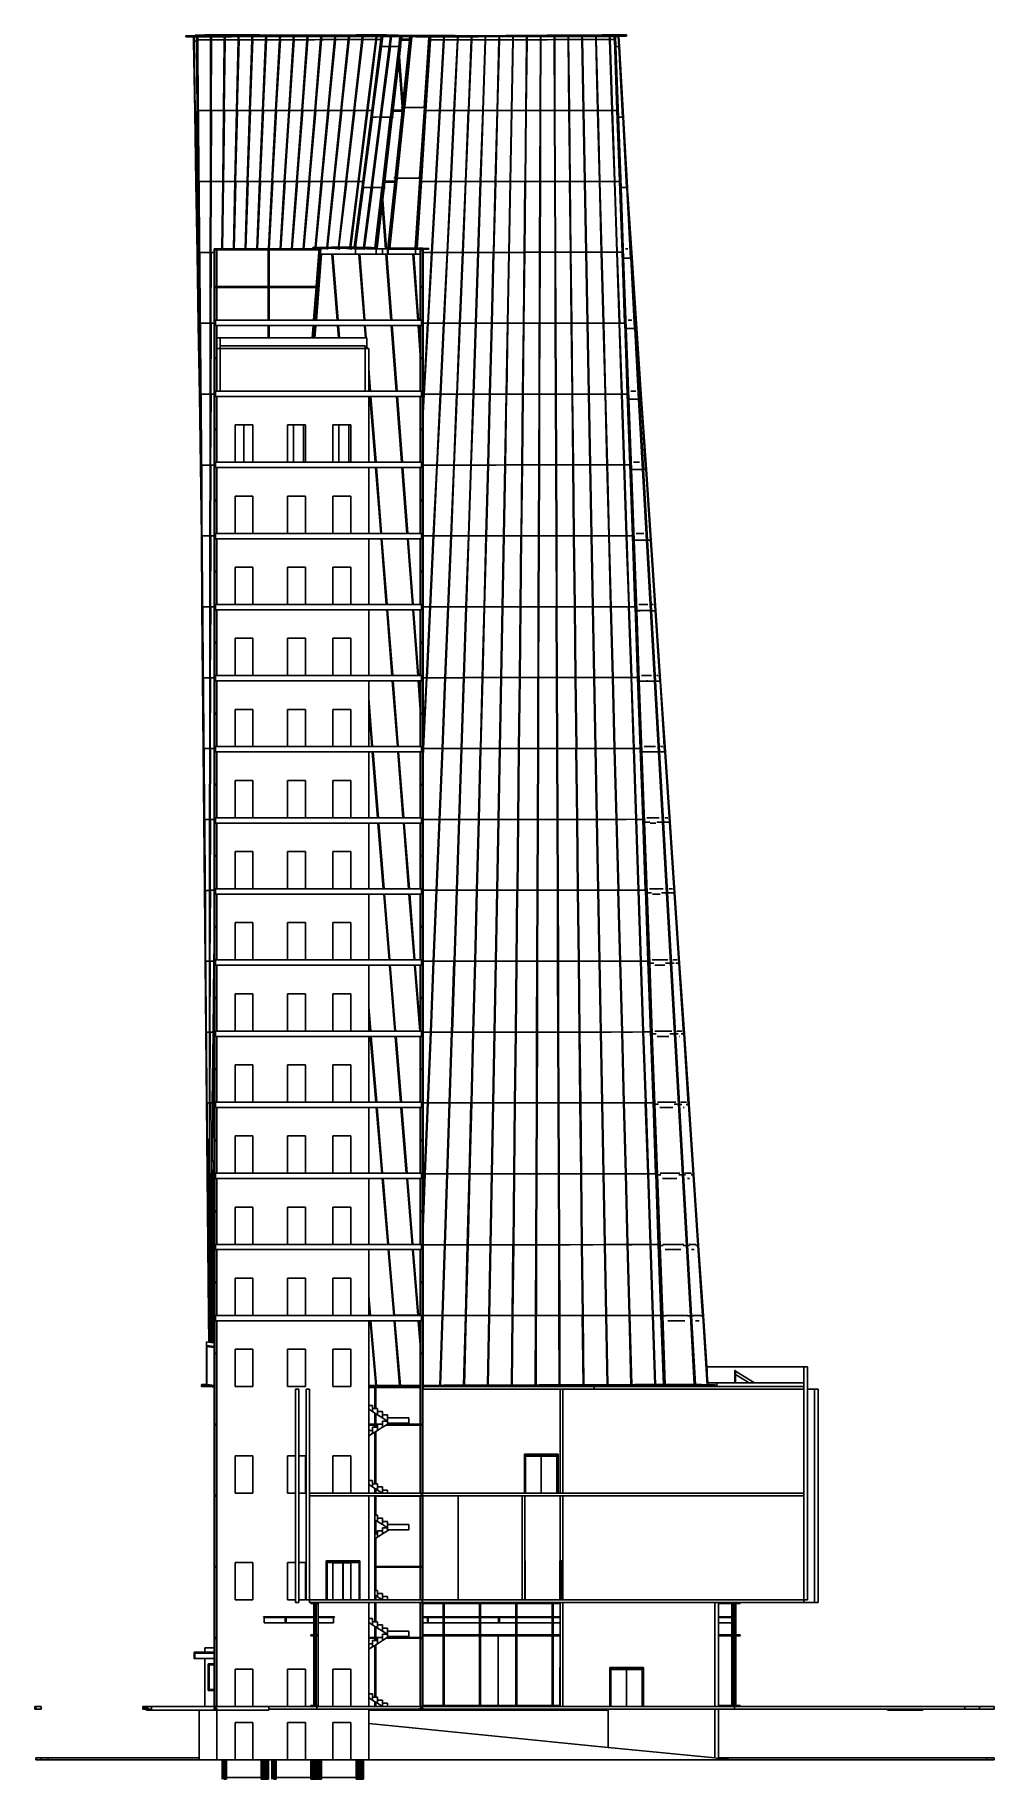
# Model space of a CAD drawing. Extents: x -21493 to 32459, y -48437 to 49697.
import ezdxf

# ---------------------------------------------------------------- set-up
doc = ezdxf.new("R2010")
doc.units = 0
doc.layers.get('0').update_dxf_attribs({"linetype": 'CONTINUOUS'})
doc.layers.add('SECTIONCUTEDGES', color=7, linetype='CONTINUOUS')

msp = doc.modelspace()

# ---------------------------------------------------------------- linework, layer by layer
for p, q in [((-13010, 49644), (-12501, 49651)), ((-13009, 49594), (-13010, 49644)), ((-12501, 49651), (-13009, 49633)), ((-12769, 49633), (-13009, 49633)), ((-13009, 49633), (-13008, 49594)), ((-13008, 49594), (-13009, 49594)), ((-13008, 49594), (-13008, 49583)), ((-13008, 49583), (-12768, 49583)), ((-12475, 49645), (-12769, 49633)), ((-12768, 49583), (-12769, 49633)), ((-12475, 49633), (-12769, 49633)), ((-12768, 49583), (-12577, 49583)), ((-12577, 49583), (-12573, 49351)), ((-12577, 49583), (-12571, 49583)), ((-12572, 49351), (-12573, 49351)), ((-12573, 49351), (-12572, 49350)), ((-12572, 49352), (-12567, 49352)), ((-12571, 49351), (-12572, 49352)), ((-12572, 49352), (-12572, 49351)), ((-12572, 49351), (-12572, 49350)), ((-12571, 49351), (-12572, 49351)), ((-12572, 49350), (-12505, 45367)), ((-12572, 49350), (-12570, 49349)), ((-12571, 49583), (-12538, 49583)), ((-12567, 49352), (-12571, 49583)), ((-12567, 49351), (-12571, 49351)), ((-12570, 49349), (-12571, 49351)), ((-12569, 49347), (-12570, 49349)), ((-12570, 49349), (-12568, 49347)), ((-12503, 45363), (-12569, 49347)), ((-12568, 49347), (-12569, 49347)), ((-12567, 49347), (-12568, 49347)), ((-12568, 49347), (-12567, 49347)), ((-12567, 49351), (-12567, 49352)), ((-12567, 49347), (-12567, 49351)), ((-12567, 49347), (-12525, 49348)), ((-12567, 49347), (-12567, 49347)), ((-12538, 49583), (-12535, 49349)), ((-12538, 49583), (-12398, 49583)), ((-12535, 49349), (-12525, 49349)), ((-12525, 49349), (-12525, 49348)), ((-12525, 49349), (-12450, 49349)), ((-12525, 49348), (-12482, 45365)), ((-12475, 49652), (-12501, 49651)), ((-12501, 49651), (-12475, 49651)), ((-12474, 49674), (-12475, 49652)), ((-12412, 49654), (-12475, 49652)), ((-12475, 49651), (-12418, 49652)), ((-12475, 49652), (-12475, 49651)), ((-12475, 49651), (-12475, 49645)), ((-12426, 49647), (-12475, 49645)), ((-12475, 49645), (-12475, 49633)), ((-12425, 49633), (-12475, 49633)), ((-12230, 49656), (-12474, 49674)), ((-12474, 49674), (-11928, 49674)), ((-12422, 49349), (-12450, 49349)), ((-12426, 49650), (-12418, 49652)), ((-12323, 49651), (-12426, 49647)), ((-12426, 49650), (-12426, 49647)), ((-12426, 49647), (-12425, 49633)), ((-12323, 49633), (-12425, 49633)), ((-12422, 49349), (-12416, 49349)), ((-12418, 49652), (-12412, 49654)), ((-12418, 49652), (-12399, 49653)), ((-12395, 49349), (-12416, 49349)), ((-12416, 49349), (-12395, 49349)), ((-12416, 49349), (-12416, 49349)), ((-12416, 49349), (-12416, 49349)), ((-12416, 49349), (-12416, 49349)), ((-12412, 49654), (-12405, 49656)), ((-12399, 49655), (-12412, 49654)), ((-12405, 49656), (-12230, 49656)), ((-12399, 49655), (-12220, 49655)), ((-12323, 49653), (-12399, 49653)), ((-12398, 49583), (-12396, 49352)), ((-12398, 49583), (-12382, 49583)), ((-12396, 49352), (-12395, 49352)), ((-12395, 49352), (-12395, 49349)), ((-12395, 49352), (-12381, 49349)), ((-12395, 49349), (-12359, 45368)), ((-12395, 49349), (-12395, 49349)), ((-12380, 49353), (-12382, 49583)), ((-12382, 49583), (-12376, 49583)), ((-12345, 45365), (-12381, 49349)), ((-12381, 49349), (-12380, 49349)), ((-12380, 49353), (-12375, 49353)), ((-12375, 49353), (-12380, 49352)), ((-12380, 49352), (-12380, 49353)), ((-12380, 49349), (-12380, 49352)), ((-12380, 49349), (-12375, 49349)), ((-12375, 49349), (-12380, 49349)), ((-12380, 49349), (-12375, 49349)), ((-12380, 49349), (-12380, 49349)), ((-12380, 49349), (-12380, 49349)), ((-12376, 49583), (-12375, 49423)), ((-12376, 49583), (-12351, 49583)), ((-12375, 49423), (-12375, 49423)), ((-12375, 49423), (-12375, 49423)), ((-12375, 49423), (-12350, 49420)), ((-12351, 49420), (-12375, 49423)), ((-12375, 49423), (-12375, 49423)), ((-12375, 49423), (-12375, 49353)), ((-12375, 49353), (-12375, 49353)), ((-12375, 49353), (-12375, 49349)), ((-12375, 49349), (-12375, 49349)), ((-12375, 49349), (-12375, 49349)), ((-12375, 49349), (-12339, 45435)), ((-12350, 49420), (-12351, 49583)), ((-12351, 49583), (-12329, 49583)), ((-12315, 45432), (-12351, 49420)), ((-12350, 49420), (-12351, 49420)), ((-12350, 49420), (-12320, 49422)), ((-12350, 49420), (-12350, 49420)), ((-12328, 49424), (-12329, 49583)), ((-12329, 49583), (-11967, 49583)), ((-12328, 49424), (-12320, 49424)), ((-12220, 49655), (-12323, 49651)), ((-12323, 49653), (-12323, 49651)), ((-12323, 49651), (-12323, 49633)), ((-12220, 49633), (-12323, 49633)), ((-12320, 49424), (-11966, 49424)), ((-12320, 49422), (-12320, 49422)), ((-12301, 45436), (-12320, 49422)), ((-12230, 49656), (-11750, 49656)), ((-12211, 49655), (-12230, 49656)), ((-12220, 49655), (-12220, 49633)), ((-12220, 49655), (-12211, 49655)), ((-12192, 49633), (-12220, 49633)), ((-12211, 49655), (-11738, 49655)), ((-12162, 49651), (-12211, 49655)), ((-12162, 49651), (-12193, 49646)), ((-12193, 49646), (-12192, 49633)), ((-12100, 49633), (-12192, 49633)), ((-12154, 49652), (-12162, 49651)), ((-12100, 49646), (-12162, 49651)), ((-12154, 49652), (-11713, 49652)), ((-12100, 49633), (-12100, 49646)), ((-11928, 49646), (-12100, 49646)), ((-11968, 49633), (-12100, 49633)), ((-11929, 49639), (-11968, 49638)), ((-11929, 49638), (-11968, 49638)), ((-11968, 49638), (-11968, 49633)), ((-11968, 49633), (-11967, 49588)), ((-11967, 49583), (-11967, 49588)), ((-11846, 49588), (-11967, 49583)), ((-11967, 49588), (-11967, 49588)), ((-11967, 49588), (-11846, 49588)), ((-11929, 49424), (-11966, 49424)), ((-11929, 49641), (-11928, 49646)), ((-11921, 49639), (-11929, 49641)), ((-11929, 49641), (-11929, 49639)), ((-11929, 49639), (-11929, 49638)), ((-11921, 49639), (-11929, 49639)), ((-11913, 49638), (-11929, 49638)), ((-11929, 49424), (-11736, 49424)), ((-11736, 49424), (-11929, 49424)), ((-11928, 49674), (-11927, 49691)), ((-11928, 49674), (-11750, 49656)), ((-11687, 49646), (-11928, 49646)), ((-11927, 49691), (-11073, 49691)), ((-11927, 49691), (-11730, 49656)), ((-11687, 49646), (-11921, 49639)), ((-11913, 49638), (-11921, 49639)), ((-11847, 49638), (-11913, 49638)), ((-11847, 49638), (-11670, 49645)), ((-11657, 49638), (-11847, 49638)), ((-11846, 49588), (-11613, 49588)), ((-11750, 49656), (-11738, 49655)), ((-11750, 49656), (-11730, 49656)), ((-11738, 49655), (-11713, 49652)), ((-11738, 49655), (-11723, 49655)), ((-11736, 49424), (-11736, 49424)), ((-11736, 49424), (-11721, 49424)), ((-11721, 49424), (-11736, 49424)), ((-11730, 49656), (-11430, 49656)), ((-11730, 49656), (-11723, 49655)), ((-11723, 49655), (-11709, 49652)), ((-11723, 49655), (-11449, 49655)), ((-11721, 49424), (-11721, 49424)), ((-11721, 49424), (-11676, 49424)), ((-11676, 49424), (-11721, 49424)), ((-11713, 49652), (-11702, 49651)), ((-11713, 49652), (-11709, 49652)), ((-11709, 49652), (-11702, 49651)), ((-11709, 49652), (-11511, 49652)), ((-11664, 49647), (-11702, 49651)), ((-11664, 49647), (-11687, 49646)), ((-11676, 49646), (-11687, 49646)), ((-11676, 49646), (-11670, 49645)), ((-11657, 49646), (-11676, 49646)), ((-11676, 49424), (-11676, 49424)), ((-11676, 49424), (-11631, 49424)), ((-11631, 49424), (-11676, 49424)), ((-11670, 49645), (-11657, 49646)), ((-11670, 49645), (-11657, 49643)), ((-11536, 49651), (-11664, 49647)), ((-11657, 49646), (-11664, 49647)), ((-11657, 49646), (-11536, 49651)), ((-11657, 49643), (-11657, 49646)), ((-11657, 49646), (-11657, 49646)), ((-11657, 49643), (-11657, 49638)), ((-11657, 49638), (-11657, 49643)), ((-11489, 49643), (-11657, 49643)), ((-11489, 49638), (-11657, 49638)), ((-11657, 49638), (-11657, 49638)), ((-11631, 49424), (-11631, 49424)), ((-11631, 49424), (-11614, 49424)), ((-11614, 49424), (-11631, 49424)), ((-11614, 49424), (-11618, 45437)), ((-11613, 49425), (-11614, 49425)), ((-11614, 49425), (-11613, 49425)), ((-11614, 49425), (-11614, 49424)), ((-11614, 49424), (-11614, 49424)), ((-11613, 49588), (-11613, 49425)), ((-11613, 49588), (-11588, 49588)), ((-11613, 49425), (-11613, 49425)), ((-11613, 49425), (-11601, 49424)), ((-11613, 49425), (-11613, 49425)), ((-11590, 49422), (-11601, 49424)), ((-11601, 49424), (-11589, 49422)), ((-11594, 45434), (-11590, 49422)), ((-11589, 49422), (-11590, 49422)), ((-11589, 49422), (-11588, 49422)), ((-11588, 49422), (-11588, 49588)), ((-11588, 49588), (-11566, 49588)), ((-11588, 49422), (-11558, 49423)), ((-11558, 49423), (-11580, 45436)), ((-11567, 49425), (-11566, 49588)), ((-11567, 49425), (-11558, 49425)), ((-11566, 49588), (-11191, 49588)), ((-11558, 49425), (-11192, 49425)), ((-11558, 49423), (-11558, 49423)), ((-11536, 49651), (-11511, 49652)), ((-11502, 49652), (-11536, 49651)), ((-11511, 49652), (-11449, 49655)), ((-11511, 49652), (-11502, 49652)), ((-11449, 49654), (-11502, 49652)), ((-11502, 49652), (-11449, 49652)), ((-11489, 49643), (-11490, 49651)), ((-11490, 49651), (-11449, 49651)), ((-11489, 49638), (-11489, 49643)), ((-11449, 49643), (-11489, 49643)), ((-11449, 49638), (-11489, 49638)), ((-11449, 49655), (-11449, 49654)), ((-11449, 49654), (-11430, 49654)), ((-11449, 49652), (-11449, 49654)), ((-11449, 49651), (-11449, 49652)), ((-11449, 49652), (-11430, 49652)), ((-11449, 49651), (-11430, 49651)), ((-11449, 49651), (-11449, 49643)), ((-11449, 49643), (-11449, 49651)), ((-11449, 49643), (-11448, 49638)), ((-11449, 49638), (-11449, 49643)), ((-11430, 49643), (-11449, 49643)), ((-11449, 49643), (-11449, 49643)), ((-11448, 49638), (-11449, 49638)), ((-11429, 49638), (-11448, 49638)), ((-11430, 49656), (-11430, 49654)), ((-11430, 49654), (-11017, 49654)), ((-11430, 49654), (-11430, 49652)), ((-11430, 49652), (-11430, 49651)), ((-11430, 49652), (-11361, 49652)), ((-11430, 49651), (-11409, 49651)), ((-11430, 49651), (-11430, 49643)), ((-11430, 49643), (-11429, 49638)), ((-11360, 49643), (-11430, 49643)), ((-11360, 49638), (-11429, 49638)), ((-11361, 49651), (-11409, 49651)), ((-11361, 49652), (-11361, 49651)), ((-11357, 49651), (-11361, 49651)), ((-11361, 49651), (-11360, 49643)), ((-11360, 49643), (-11360, 49638)), ((-11356, 49643), (-11360, 49643)), ((-11356, 49638), (-11360, 49638)), ((-11356, 49643), (-11357, 49651)), ((-11356, 49638), (-11356, 49643)), ((-11184, 49643), (-11356, 49643)), ((-11192, 49638), (-11356, 49638)), ((-11067, 49643), (-11192, 49643)), ((-11192, 49643), (-11192, 49638)), ((-11184, 49643), (-11192, 49643)), ((-11192, 49638), (-11191, 49593)), ((-11137, 49425), (-11192, 49425)), ((-11191, 49588), (-11191, 49593)), ((-11023, 49593), (-11191, 49588)), ((-11191, 49593), (-11191, 49593)), ((-11191, 49593), (-11023, 49593)), ((-11006, 49647), (-11184, 49643)), ((-11067, 49643), (-11184, 49643)), ((-11137, 49425), (-10840, 49425)), ((-10840, 49425), (-11137, 49425)), ((-11073, 49697), (-10416, 49697)), ((-11073, 49691), (-11073, 49697)), ((-11073, 49697), (-11016, 49654)), ((-11017, 49654), (-11073, 49691)), ((-11067, 49643), (-11067, 49643)), ((-11024, 49643), (-11067, 49643)), ((-11019, 49643), (-11067, 49643)), ((-11024, 49643), (-11019, 49643)), ((-11003, 49643), (-11024, 49643)), ((-11023, 49593), (-10837, 49593)), ((-11019, 49643), (-11002, 49644)), ((-11003, 49643), (-11019, 49643)), ((-11017, 49654), (-11016, 49654)), ((-11013, 49651), (-11017, 49654)), ((-11016, 49654), (-11013, 49651)), ((-11016, 49654), (-10673, 49654)), ((-11006, 49647), (-11013, 49651)), ((-10759, 49651), (-11006, 49647)), ((-11002, 49644), (-11006, 49647)), ((-11003, 49643), (-11003, 49643)), ((-11001, 49643), (-11003, 49643)), ((-11001, 49643), (-11003, 49643)), ((-11002, 49644), (-10759, 49651)), ((-11001, 49643), (-11002, 49644)), ((-11001, 49643), (-11001, 49643)), ((-10672, 49643), (-11001, 49643)), ((-10840, 49425), (-10885, 45438)), ((-10861, 45435), (-10816, 49423)), ((-10784, 49424), (-10847, 45437)), ((-10840, 49425), (-10840, 49425)), ((-10837, 49593), (-10839, 49426)), ((-10839, 49426), (-10839, 49426)), ((-10839, 49426), (-10839, 49426)), ((-10839, 49426), (-10839, 49426)), ((-10839, 49426), (-10839, 49426)), ((-10839, 49426), (-10827, 49425)), ((-10839, 49426), (-10840, 49425)), ((-10837, 49593), (-10812, 49593)), ((-10816, 49423), (-10827, 49425)), ((-10827, 49425), (-10815, 49423)), ((-10815, 49423), (-10816, 49423)), ((-10815, 49423), (-10814, 49423)), ((-10814, 49423), (-10812, 49593)), ((-10814, 49423), (-10784, 49424)), ((-10812, 49593), (-10790, 49593)), ((-10793, 49425), (-10790, 49593)), ((-10793, 49425), (-10783, 49425)), ((-10790, 49593), (-10415, 49593)), ((-10784, 49424), (-10783, 49424)), ((-10783, 49425), (-10418, 49425)), ((-10759, 49651), (-10673, 49654)), ((-10672, 49653), (-10759, 49651)), ((-10673, 49654), (-10672, 49653)), ((-10672, 49643), (-10672, 49653)), ((-10672, 49653), (-10672, 49643)), ((-10672, 49653), (-10416, 49653)), ((-10416, 49643), (-10672, 49643)), ((-10672, 49643), (-10672, 49643)), ((-10322, 49425), (-10418, 49425)), ((-10416, 49694), (-10416, 49697)), ((-10416, 49694), (-8863, 49694)), ((-10416, 49653), (-10416, 49694)), ((-10416, 49653), (-9896, 49653)), ((-10416, 49643), (-10416, 49653)), ((-9983, 49651), (-10416, 49648)), ((-10416, 49648), (-10416, 49643)), ((-10141, 49648), (-10416, 49648)), ((-10416, 49643), (-10415, 49598)), ((-10416, 49643), (-10416, 49643)), ((-10415, 49593), (-10415, 49598)), ((-10141, 49598), (-10415, 49593)), ((-10415, 49598), (-10415, 49598)), ((-10415, 49598), (-10141, 49598)), ((-10322, 49425), (-10065, 49425)), ((-10065, 49425), (-10322, 49425)), ((-10065, 49425), (-10151, 45439)), ((-10141, 49648), (-9983, 49651)), ((-9896, 49648), (-10141, 49648)), ((-10141, 49598), (-10061, 49598)), ((-10128, 45436), (-10042, 49424)), ((-10010, 49424), (-10113, 45438)), ((-10061, 49598), (-10065, 49427)), ((-10065, 49427), (-10065, 49427)), ((-10065, 49427), (-10065, 49427)), ((-10065, 49427), (-10065, 49427)), ((-10065, 49427), (-10065, 49427)), ((-10065, 49427), (-10065, 49425)), ((-10065, 49427), (-10054, 49425)), ((-10065, 49425), (-10065, 49425)), ((-10061, 49598), (-10036, 49598)), ((-10052, 49425), (-10054, 49425)), ((-10052, 49425), (-10052, 49425)), ((-10042, 49424), (-10052, 49425)), ((-10052, 49425), (-10041, 49424)), ((-10041, 49424), (-10042, 49424)), ((-10041, 49424), (-10040, 49424)), ((-10040, 49424), (-10036, 49598)), ((-10040, 49424), (-10010, 49424)), ((-10036, 49598), (-10014, 49598)), ((-10018, 49426), (-10014, 49598)), ((-10018, 49426), (-10009, 49426)), ((-10014, 49598), (-9639, 49598)), ((-10010, 49424), (-10009, 49424)), ((-10009, 49426), (-9643, 49426)), ((-9983, 49651), (-9896, 49653)), ((-9896, 49652), (-9983, 49651)), ((-9896, 49653), (-9896, 49652)), ((-9896, 49648), (-9896, 49652)), ((-9896, 49652), (-9639, 49652)), ((-9896, 49652), (-9896, 49648)), ((-9639, 49648), (-9896, 49648)), ((-9896, 49648), (-9896, 49648)), ((-9341, 49426), (-9643, 49426)), ((-8863, 49653), (-9639, 49653)), ((-9639, 49653), (-9639, 49652)), ((-9639, 49652), (-9639, 49648)), ((-9639, 49648), (-9639, 49603)), ((-9639, 49603), (-9639, 49603)), ((-9639, 49601), (-9639, 49603)), ((-9639, 49603), (-9120, 49603)), ((-9639, 49603), (-9285, 49602)), ((-9285, 49601), (-9639, 49601)), ((-9639, 49601), (-9285, 49601)), ((-9639, 49598), (-9639, 49601)), ((-9285, 49601), (-9639, 49598)), ((-9639, 49601), (-9639, 49601)), ((-9291, 49426), (-9418, 45440)), ((-9394, 45436), (-9267, 49425)), ((-9235, 49424), (-9380, 45438)), ((-9341, 49426), (-9291, 49426)), ((-9285, 49601), (-9291, 49428)), ((-9291, 49428), (-9291, 49428)), ((-9291, 49428), (-9291, 49428)), ((-9291, 49428), (-9291, 49428)), ((-9291, 49428), (-9291, 49428)), ((-9291, 49428), (-9282, 49426)), ((-9291, 49428), (-9291, 49426)), ((-9155, 49603), (-9285, 49603)), ((-9285, 49603), (-9275, 49601)), ((-9285, 49603), (-9285, 49602)), ((-9285, 49602), (-9275, 49601)), ((-9285, 49602), (-9285, 49601)), ((-9285, 49601), (-9285, 49601)), ((-9285, 49601), (-9285, 49601)), ((-9271, 49601), (-9285, 49601)), ((-9267, 49425), (-9282, 49426)), ((-9282, 49426), (-9267, 49425)), ((-9275, 49601), (-9238, 49601)), ((-9275, 49601), (-9269, 49601)), ((-9263, 49601), (-9269, 49601)), ((-9269, 49601), (-9263, 49600)), ((-9267, 49425), (-9267, 49425)), ((-9267, 49425), (-9266, 49424)), ((-9266, 49424), (-9260, 49600)), ((-9266, 49424), (-9235, 49424)), ((-9263, 49601), (-9263, 49601)), ((-9263, 49600), (-9263, 49601)), ((-9263, 49601), (-9263, 49601)), ((-9263, 49601), (-9242, 49601)), ((-9263, 49600), (-9263, 49600)), ((-9263, 49600), (-9260, 49600)), ((-9260, 49600), (-9242, 49600)), ((-9244, 49426), (-9238, 49600)), ((-9244, 49426), (-9235, 49426)), ((-9244, 49426), (-9235, 49426)), ((-9242, 49601), (-9242, 49600)), ((-9238, 49601), (-9242, 49601)), ((-9242, 49601), (-9242, 49601)), ((-9242, 49600), (-9238, 49600)), ((-9175, 49601), (-9238, 49601)), ((-9238, 49601), (-9238, 49600)), ((-9238, 49601), (-9238, 49601)), ((-9238, 49601), (-9238, 49601)), ((-9178, 49426), (-9235, 49426)), ((-9235, 49424), (-9235, 49424)), ((-9178, 49426), (-8869, 49426)), ((-9155, 49601), (-9175, 49601)), ((-9155, 49601), (-9175, 49601)), ((-9145, 49602), (-9155, 49603)), ((-9155, 49603), (-9155, 49601)), ((-9145, 49602), (-9155, 49601)), ((-9155, 49601), (-9155, 49601)), ((-9143, 49601), (-9155, 49601)), ((-9120, 49602), (-9145, 49602)), ((-9143, 49601), (-9145, 49602)), ((-9120, 49601), (-9143, 49601)), ((-9120, 49602), (-9120, 49603)), ((-9120, 49603), (-8863, 49603)), ((-9120, 49601), (-9120, 49602)), ((-8509, 49601), (-9120, 49601)), ((-8517, 49426), (-8869, 49426)), ((-8863, 49689), (-8863, 49694)), ((-8863, 49689), (-7310, 49689)), ((-8863, 49689), (-8863, 49653)), ((-8086, 49658), (-8863, 49658)), ((-8863, 49658), (-8863, 49653)), ((-8863, 49653), (-8863, 49653)), ((-8863, 49653), (-8863, 49608)), ((-8863, 49603), (-8863, 49608)), ((-8863, 49608), (-8863, 49608)), ((-8863, 49608), (-8087, 49608)), ((-8863, 49608), (-8509, 49602)), ((-8509, 49602), (-8863, 49603)), ((-8517, 49426), (-8684, 45441)), ((-8661, 45437), (-8493, 49425)), ((-8461, 49425), (-8647, 45439)), ((-8509, 49601), (-8517, 49429)), ((-8517, 49429), (-8517, 49429)), ((-8517, 49429), (-8517, 49429)), ((-8517, 49429), (-8517, 49428)), ((-8517, 49429), (-8517, 49429)), ((-8517, 49429), (-8517, 49426)), ((-8517, 49428), (-8505, 49427)), ((-8509, 49602), (-8500, 49602)), ((-8509, 49602), (-8509, 49602)), ((-8509, 49602), (-8509, 49601)), ((-8495, 49601), (-8509, 49602)), ((-8501, 49426), (-8505, 49427)), ((-8501, 49426), (-8501, 49426)), ((-8493, 49425), (-8501, 49426)), ((-8501, 49426), (-8493, 49425)), ((-8500, 49602), (-8462, 49602)), ((-8500, 49602), (-8493, 49601)), ((-8462, 49601), (-8493, 49601)), ((-8493, 49601), (-8488, 49601)), ((-8493, 49425), (-8493, 49425)), ((-8493, 49425), (-8492, 49425)), ((-8492, 49425), (-8484, 49600)), ((-8492, 49425), (-8461, 49425)), ((-8488, 49601), (-8487, 49601)), ((-8488, 49601), (-8484, 49600)), ((-8487, 49601), (-8488, 49601)), ((-8466, 49601), (-8487, 49601)), ((-8484, 49600), (-8466, 49600)), ((-8470, 49427), (-8462, 49600)), ((-8470, 49427), (-8461, 49427)), ((-8470, 49427), (-8362, 49427)), ((-8466, 49601), (-8466, 49600)), ((-8466, 49600), (-8462, 49600)), ((-7733, 49602), (-8462, 49602)), ((-8462, 49602), (-8462, 49602)), ((-8462, 49602), (-8462, 49601)), ((-8462, 49601), (-8462, 49600)), ((-8362, 49427), (-8461, 49427)), ((-8461, 49425), (-8461, 49425)), ((-8362, 49427), (-8362, 49427)), ((-8203, 49427), (-8362, 49427)), ((-8362, 49427), (-8203, 49427)), ((-8203, 49427), (-8095, 49427)), ((-7743, 49427), (-8095, 49427)), ((-8086, 49658), (-8087, 49613)), ((-8087, 49608), (-8087, 49613)), ((-8087, 49613), (-8087, 49613)), ((-8087, 49613), (-7311, 49613)), ((-8087, 49613), (-7733, 49603)), ((-7733, 49602), (-8087, 49608)), ((-7310, 49663), (-8086, 49663)), ((-8086, 49663), (-8086, 49658)), ((-7743, 49427), (-7951, 45441)), ((-7927, 45438), (-7719, 49426)), ((-7687, 49425), (-7913, 45439)), ((-7742, 49429), (-7743, 49429)), ((-7743, 49429), (-7742, 49429)), ((-7743, 49429), (-7743, 49427)), ((-7733, 49602), (-7742, 49429)), ((-7742, 49429), (-7742, 49429)), ((-7742, 49429), (-7742, 49429)), ((-7742, 49429), (-7730, 49428)), ((-7733, 49603), (-7733, 49602)), ((-7733, 49603), (-7725, 49603)), ((-7719, 49602), (-7733, 49602)), ((-7733, 49602), (-7733, 49602)), ((-7726, 49427), (-7730, 49428)), ((-7726, 49427), (-7726, 49427)), ((-7719, 49426), (-7726, 49427)), ((-7726, 49427), (-7719, 49426)), ((-7725, 49603), (-7686, 49602)), ((-7725, 49603), (-7718, 49602)), ((-7719, 49426), (-7719, 49426)), ((-7719, 49426), (-7718, 49426)), ((-7686, 49602), (-7718, 49602)), ((-7718, 49602), (-7716, 49602)), ((-7718, 49426), (-7708, 49601)), ((-7718, 49426), (-7687, 49425)), ((-7716, 49602), (-7712, 49601)), ((-7712, 49601), (-7712, 49602)), ((-7712, 49602), (-7712, 49602)), ((-7690, 49601), (-7712, 49602)), ((-7712, 49601), (-7708, 49601)), ((-7708, 49601), (-7690, 49600)), ((-7696, 49427), (-7686, 49600)), ((-7696, 49427), (-7687, 49427)), ((-7696, 49427), (-7674, 49427)), ((-7690, 49601), (-7690, 49600)), ((-7690, 49600), (-7686, 49600)), ((-7674, 49427), (-7687, 49427)), ((-7687, 49425), (-7687, 49425)), ((-7686, 49602), (-6957, 49602)), ((-7686, 49602), (-7686, 49601)), ((-7686, 49602), (-7686, 49602)), ((-7686, 49602), (-7686, 49602)), ((-7686, 49601), (-7686, 49600)), ((-7674, 49427), (-7674, 49427)), ((-7388, 49427), (-7674, 49427)), ((-7674, 49427), (-7388, 49427)), ((-7388, 49427), (-7321, 49427)), ((-6969, 49428), (-7321, 49427)), ((-7310, 49663), (-7311, 49619)), ((-7311, 49613), (-7311, 49619)), ((-7311, 49619), (-7311, 49619)), ((-7311, 49619), (-6535, 49619)), ((-7311, 49619), (-6957, 49604)), ((-6957, 49603), (-7311, 49613)), ((-7310, 49684), (-7310, 49689)), ((-7310, 49684), (-5757, 49684)), ((-7310, 49684), (-7310, 49663)), ((-6533, 49669), (-7310, 49669)), ((-7310, 49669), (-7310, 49663)), ((-7310, 49663), (-7310, 49663)), ((-6969, 49428), (-7218, 45442)), ((-7194, 45439), (-6945, 49427)), ((-6913, 49425), (-7180, 45440)), ((-6968, 49430), (-6969, 49430)), ((-6969, 49430), (-6968, 49430)), ((-6969, 49430), (-6969, 49428)), ((-6957, 49602), (-6968, 49430)), ((-6968, 49430), (-6968, 49430)), ((-6968, 49430), (-6968, 49430)), ((-6968, 49430), (-6956, 49428)), ((-6957, 49604), (-6957, 49603)), ((-6957, 49604), (-6948, 49604)), ((-6943, 49603), (-6957, 49603)), ((-6957, 49603), (-6957, 49602)), ((-6950, 49427), (-6956, 49428)), ((-6950, 49427), (-6950, 49427)), ((-6945, 49427), (-6950, 49427)), ((-6950, 49427), (-6944, 49427)), ((-6948, 49604), (-6910, 49602)), ((-6948, 49604), (-6941, 49603)), ((-6944, 49427), (-6945, 49427)), ((-6944, 49427), (-6943, 49427)), ((-6943, 49427), (-6932, 49602)), ((-6943, 49427), (-6913, 49425)), ((-6910, 49602), (-6941, 49603)), ((-6941, 49603), (-6937, 49602)), ((-6937, 49602), (-6936, 49602)), ((-6936, 49602), (-6936, 49602)), ((-6936, 49602), (-6936, 49602)), ((-6914, 49602), (-6936, 49602)), ((-6936, 49602), (-6936, 49602)), ((-6936, 49602), (-6932, 49602)), ((-6932, 49602), (-6914, 49601)), ((-6922, 49428), (-6910, 49601)), ((-6922, 49428), (-6913, 49427)), ((-6922, 49428), (-6813, 49428)), ((-6914, 49601), (-6914, 49602)), ((-6914, 49601), (-6910, 49601)), ((-6813, 49428), (-6913, 49428)), ((-6913, 49425), (-6913, 49425)), ((-6910, 49603), (-6182, 49603)), ((-6910, 49603), (-6910, 49602)), ((-6910, 49602), (-6910, 49601)), ((-6910, 49602), (-6910, 49602)), ((-6910, 49602), (-6910, 49602)), ((-6813, 49428), (-6813, 49428)), ((-6708, 49428), (-6813, 49428)), ((-6813, 49428), (-6708, 49428)), ((-6708, 49428), (-6708, 49428)), ((-6683, 49428), (-6708, 49428)), ((-6708, 49428), (-6683, 49428)), ((-6683, 49428), (-6683, 49428)), ((-6597, 49428), (-6683, 49428)), ((-6683, 49428), (-6597, 49428)), ((-6597, 49428), (-6547, 49428)), ((-6195, 49428), (-6547, 49428)), ((-6533, 49669), (-6535, 49624)), ((-6535, 49619), (-6534, 49624)), ((-6535, 49624), (-6534, 49624)), ((-6181, 49604), (-6535, 49619)), ((-6534, 49624), (-5758, 49624)), ((-6534, 49624), (-6181, 49605)), ((-5757, 49674), (-6533, 49674)), ((-6533, 49674), (-6533, 49669)), ((-6195, 49428), (-6484, 45443)), ((-6460, 45439), (-6171, 49427)), ((-6139, 49426), (-6446, 45441)), ((-6194, 49431), (-6195, 49428)), ((-6182, 49603), (-6194, 49431)), ((-6194, 49431), (-6194, 49431)), ((-6194, 49431), (-6194, 49431)), ((-6194, 49431), (-6182, 49429)), ((-6194, 49431), (-6194, 49431)), ((-6194, 49431), (-6194, 49431)), ((-6181, 49604), (-6182, 49603)), ((-6174, 49428), (-6182, 49429)), ((-6181, 49605), (-6181, 49604)), ((-6181, 49605), (-6174, 49605)), ((-6167, 49604), (-6181, 49604)), ((-6174, 49605), (-6134, 49603)), ((-6174, 49605), (-6166, 49604)), ((-6174, 49428), (-6174, 49428)), ((-6171, 49427), (-6174, 49428)), ((-6174, 49428), (-6170, 49427)), ((-6170, 49427), (-6171, 49427)), ((-6170, 49427), (-6169, 49427)), ((-6169, 49427), (-6157, 49602)), ((-6169, 49427), (-6139, 49426)), ((-6134, 49602), (-6166, 49604)), ((-6166, 49604), (-6161, 49603)), ((-6161, 49603), (-6160, 49603)), ((-6160, 49603), (-6160, 49603)), ((-6160, 49603), (-6160, 49603)), ((-6138, 49602), (-6160, 49603)), ((-6160, 49603), (-6160, 49603)), ((-6160, 49603), (-6157, 49602)), ((-6157, 49602), (-6138, 49601)), ((-6148, 49428), (-6134, 49601)), ((-6148, 49428), (-6138, 49428)), ((-6148, 49428), (-6039, 49428)), ((-6139, 49426), (-6139, 49426)), ((-6138, 49602), (-6138, 49601)), ((-6138, 49601), (-6134, 49601)), ((-6039, 49428), (-6138, 49428)), ((-6134, 49603), (-6134, 49603)), ((-6134, 49603), (-6134, 49602)), ((-6134, 49603), (-5406, 49603)), ((-6134, 49602), (-6134, 49601)), ((-6134, 49602), (-6134, 49602)), ((-6039, 49428), (-6039, 49428)), ((-5934, 49428), (-6039, 49428)), ((-6039, 49428), (-5934, 49428)), ((-5934, 49428), (-5934, 49428)), ((-5909, 49428), (-5934, 49428)), ((-5934, 49428), (-5909, 49428)), ((-5909, 49428), (-5909, 49428)), ((-5813, 49428), (-5909, 49428)), ((-5909, 49428), (-5813, 49428)), ((-5813, 49428), (-5773, 49428)), ((-5420, 49429), (-5773, 49428)), ((-5756, 49674), (-5759, 49629)), ((-5759, 49629), (-5758, 49629)), ((-5758, 49624), (-5758, 49629)), ((-5758, 49629), (-4982, 49629)), ((-5758, 49629), (-5405, 49606)), ((-5405, 49605), (-5758, 49624)), ((-5757, 49679), (-5757, 49684)), ((-5757, 49679), (-5756, 49679)), ((-5757, 49674), (-5757, 49679)), ((-5756, 49674), (-5757, 49674)), ((-4980, 49679), (-5756, 49679)), ((-5756, 49679), (-5756, 49674)), ((-5420, 49429), (-5751, 45444)), ((-5727, 45440), (-5397, 49428)), ((-5365, 49426), (-5713, 45441)), ((-5406, 49603), (-5420, 49432)), ((-5420, 49432), (-5420, 49432)), ((-5420, 49432), (-5420, 49432)), ((-5420, 49432), (-5408, 49430)), ((-5420, 49432), (-5420, 49432)), ((-5420, 49432), (-5420, 49429)), ((-5420, 49432), (-5420, 49432)), ((-5408, 49430), (-5398, 49428)), ((-5398, 49428), (-5408, 49430)), ((-5405, 49605), (-5406, 49603)), ((-5405, 49606), (-5405, 49605)), ((-5405, 49606), (-5397, 49606)), ((-5391, 49605), (-5405, 49605)), ((-5398, 49428), (-5398, 49428)), ((-5398, 49428), (-5398, 49428)), ((-5397, 49428), (-5398, 49428)), ((-5398, 49428), (-5398, 49428)), ((-5398, 49428), (-5396, 49428)), ((-5398, 49428), (-5398, 49428)), ((-5397, 49606), (-5358, 49603)), ((-5397, 49606), (-5389, 49604)), ((-5396, 49428), (-5397, 49428)), ((-5396, 49428), (-5395, 49428)), ((-5395, 49428), (-5381, 49603)), ((-5395, 49428), (-5365, 49426)), ((-5358, 49603), (-5389, 49604)), ((-5389, 49604), (-5382, 49603)), ((-5362, 49602), (-5382, 49603)), ((-5382, 49603), (-5381, 49603)), ((-5381, 49603), (-5362, 49602)), ((-5373, 49429), (-5358, 49602)), ((-5373, 49429), (-5364, 49428)), ((-5373, 49429), (-5265, 49429)), ((-5365, 49426), (-5364, 49426)), ((-5265, 49428), (-5364, 49428)), ((-5362, 49602), (-5362, 49602)), ((-5362, 49602), (-5358, 49602)), ((-5358, 49604), (-5358, 49603)), ((-5358, 49604), (-4630, 49604)), ((-5358, 49603), (-5358, 49602)), ((-5358, 49603), (-5358, 49603)), ((-5358, 49602), (-5358, 49602)), ((-5265, 49429), (-5265, 49428)), ((-5160, 49429), (-5265, 49428)), ((-5265, 49429), (-5160, 49429)), ((-5160, 49429), (-5160, 49429)), ((-5135, 49429), (-5160, 49429)), ((-5160, 49429), (-5135, 49429)), ((-5135, 49429), (-5135, 49429)), ((-5033, 49429), (-5135, 49429)), ((-5135, 49429), (-5033, 49429)), ((-5033, 49429), (-4998, 49429)), ((-4646, 49429), (-5017, 45445)), ((-4646, 49429), (-4998, 49429)), ((-4994, 45441), (-4622, 49429)), ((-4980, 49679), (-4982, 49634)), ((-4982, 49629), (-4982, 49634)), ((-4982, 49634), (-4982, 49634)), ((-4982, 49634), (-4206, 49634)), ((-4982, 49634), (-4629, 49607)), ((-4629, 49606), (-4982, 49629)), ((-4203, 49684), (-4980, 49684)), ((-4980, 49684), (-4980, 49679)), ((-4591, 49426), (-4979, 45442)), ((-4630, 49604), (-4646, 49433)), ((-4646, 49433), (-4646, 49433)), ((-4646, 49433), (-4646, 49433)), ((-4646, 49433), (-4634, 49431)), ((-4646, 49433), (-4646, 49433)), ((-4646, 49433), (-4646, 49433)), ((-4646, 49433), (-4646, 49429)), ((-4634, 49431), (-4634, 49431)), ((-4624, 49429), (-4634, 49431)), ((-4634, 49431), (-4624, 49429)), ((-4629, 49605), (-4630, 49604)), ((-4629, 49607), (-4629, 49606)), ((-4629, 49607), (-4621, 49607)), ((-4615, 49605), (-4629, 49606)), ((-4623, 49429), (-4624, 49429)), ((-4624, 49429), (-4623, 49429)), ((-4623, 49429), (-4623, 49429)), ((-4623, 49429), (-4622, 49429)), ((-4622, 49429), (-4623, 49429)), ((-4622, 49429), (-4622, 49429)), ((-4622, 49429), (-4621, 49429)), ((-4621, 49607), (-4582, 49604)), ((-4621, 49607), (-4613, 49605)), ((-4621, 49429), (-4605, 49604)), ((-4621, 49429), (-4591, 49426)), ((-4582, 49603), (-4613, 49605)), ((-4613, 49605), (-4605, 49604)), ((-4582, 49602), (-4605, 49604)), ((-4599, 49429), (-4582, 49602)), ((-4599, 49429), (-4590, 49429)), ((-4599, 49429), (-4224, 49429)), ((-4591, 49426), (-4590, 49426)), ((-4582, 49604), (-4582, 49604)), ((-4582, 49604), (-4582, 49603)), ((-4582, 49604), (-3854, 49604)), ((-4582, 49603), (-4582, 49602)), ((-3872, 49430), (-4284, 45446)), ((-4260, 45441), (-3848, 49430)), ((-3816, 49427), (-4246, 45442)), ((-3872, 49430), (-4224, 49429)), ((-4203, 49684), (-4206, 49639)), ((-4206, 49634), (-4206, 49639)), ((-4206, 49639), (-4206, 49639)), ((-4206, 49639), (-3430, 49639)), ((-4206, 49639), (-3853, 49608)), ((-3853, 49607), (-4206, 49634)), ((-3426, 49689), (-4203, 49689)), ((-4203, 49689), (-4203, 49684)), ((-3871, 49434), (-3872, 49434)), ((-3872, 49434), (-3871, 49434)), ((-3872, 49434), (-3872, 49430)), ((-3854, 49604), (-3871, 49434)), ((-3871, 49434), (-3871, 49433)), ((-3871, 49434), (-3871, 49434)), ((-3871, 49433), (-3860, 49431)), ((-3850, 49430), (-3860, 49431)), ((-3854, 49606), (-3854, 49604)), ((-3853, 49608), (-3853, 49607)), ((-3853, 49608), (-3846, 49608)), ((-3839, 49606), (-3853, 49607)), ((-3849, 49430), (-3850, 49430)), ((-3848, 49430), (-3849, 49430)), ((-3849, 49430), (-3849, 49430)), ((-3848, 49429), (-3848, 49430)), ((-3848, 49429), (-3847, 49429)), ((-3847, 49429), (-3829, 49605)), ((-3847, 49429), (-3816, 49427)), ((-3846, 49608), (-3837, 49606)), ((-3846, 49608), (-3806, 49604)), ((-3806, 49604), (-3837, 49606)), ((-3837, 49606), (-3829, 49605)), ((-3829, 49605), (-3806, 49603)), ((-3825, 49430), (-3806, 49603)), ((-3825, 49430), (-3816, 49429)), ((-3825, 49430), (-3716, 49430)), ((-3716, 49429), (-3816, 49429)), ((-3816, 49427), (-3816, 49427)), ((-3806, 49605), (-3806, 49604)), ((-3078, 49605), (-3806, 49605)), ((-3806, 49604), (-3806, 49603)), ((-3806, 49604), (-3806, 49604)), ((-3716, 49430), (-3716, 49429)), ((-3611, 49430), (-3716, 49429)), ((-3716, 49430), (-3611, 49430)), ((-3611, 49430), (-3611, 49430)), ((-3586, 49430), (-3611, 49430)), ((-3611, 49430), (-3586, 49430)), ((-3586, 49430), (-3586, 49430)), ((-3477, 49430), (-3586, 49430)), ((-3586, 49430), (-3477, 49430)), ((-3098, 49431), (-3550, 45446)), ((-3527, 45442), (-3074, 49430)), ((-3042, 49427), (-3512, 45443)), ((-3477, 49430), (-3450, 49430)), ((-3098, 49431), (-3450, 49430)), ((-3426, 49689), (-3430, 49644)), ((-3430, 49639), (-3429, 49644)), ((-3430, 49644), (-3429, 49644)), ((-3077, 49608), (-3430, 49639)), ((-3429, 49644), (-3423, 49644)), ((-3429, 49644), (-3429, 49644)), ((-3429, 49644), (-2653, 49644)), ((-3429, 49644), (-3423, 49644)), ((-2649, 49694), (-3426, 49694)), ((-3426, 49694), (-3426, 49689)), ((-3423, 49644), (-3077, 49609)), ((-3097, 49434), (-3098, 49431)), ((-3078, 49605), (-3097, 49434)), ((-3097, 49434), (-3097, 49434)), ((-3097, 49434), (-3097, 49434)), ((-3097, 49434), (-3097, 49434)), ((-3097, 49434), (-3097, 49434)), ((-3097, 49434), (-3085, 49432)), ((-3075, 49430), (-3085, 49432)), ((-3078, 49607), (-3078, 49605)), ((-3077, 49609), (-3077, 49608)), ((-3077, 49609), (-3070, 49608)), ((-3063, 49607), (-3077, 49608)), ((-3074, 49430), (-3075, 49430)), ((-3075, 49430), (-3075, 49430)), ((-3075, 49430), (-3075, 49430)), ((-3074, 49430), (-3074, 49430)), ((-3074, 49430), (-3073, 49430)), ((-3073, 49430), (-3053, 49605)), ((-3073, 49430), (-3042, 49427)), ((-3070, 49608), (-3053, 49605)), ((-3070, 49608), (-3030, 49604)), ((-3053, 49605), (-3030, 49603)), ((-3051, 49430), (-3030, 49603)), ((-3051, 49430), (-3042, 49429)), ((-3051, 49430), (-2942, 49430)), ((-2942, 49430), (-3042, 49430)), ((-3042, 49427), (-3042, 49427)), ((-3030, 49605), (-2302, 49606)), ((-3030, 49605), (-3030, 49604)), ((-3030, 49604), (-3030, 49603)), ((-2942, 49430), (-2942, 49430)), ((-2837, 49430), (-2942, 49430)), ((-2942, 49430), (-2837, 49430)), ((-2837, 49430), (-2837, 49430)), ((-2811, 49430), (-2837, 49430)), ((-2837, 49430), (-2811, 49430)), ((-2324, 49431), (-2817, 45447)), ((-2811, 49430), (-2811, 49430)), ((-2700, 49430), (-2811, 49430)), ((-2811, 49430), (-2700, 49430)), ((-2793, 45443), (-2300, 49431)), ((-2274, 49428), (-2774, 45443)), ((-2700, 49430), (-2676, 49430)), ((-2324, 49431), (-2676, 49430)), ((-2649, 49694), (-2653, 49648)), ((-2653, 49644), (-2653, 49648)), ((-2653, 49648), (-2653, 49648)), ((-2653, 49648), (-2325, 49648)), ((-2653, 49648), (-2605, 49643)), ((-2637, 49643), (-2653, 49644)), ((-2321, 49697), (-2649, 49697)), ((-2649, 49697), (-2649, 49694)), ((-2637, 49643), (-2605, 49643)), ((-2301, 49609), (-2637, 49643)), ((-2605, 49643), (-2301, 49610)), ((-2038, 49431), (-2547, 45450)), ((-2523, 45445), (-2014, 49433)), ((-2325, 49648), (-2324, 49662)), ((-2324, 49648), (-2325, 49648)), ((-2324, 49648), (-2325, 49641)), ((-2325, 49641), (-1716, 49641)), ((-2325, 49641), (-1994, 49608)), ((-2324, 49662), (-2321, 49691)), ((-2323, 49662), (-2324, 49662)), ((-2324, 49662), (-2323, 49662)), ((-2324, 49662), (-2324, 49662)), ((-2323, 49662), (-2324, 49648)), ((-2323, 49435), (-2324, 49431)), ((-2321, 49691), (-2323, 49662)), ((-2323, 49662), (-2323, 49662)), ((-2302, 49606), (-2323, 49435)), ((-2323, 49435), (-2323, 49435)), ((-2323, 49435), (-2323, 49435)), ((-2323, 49435), (-2311, 49433)), ((-2323, 49435), (-2323, 49435)), ((-2323, 49435), (-2323, 49435)), ((-2321, 49697), (-2262, 49691)), ((-2321, 49691), (-2321, 49697)), ((-2262, 49691), (-2321, 49691)), ((-2311, 49433), (-2301, 49431)), ((-2302, 49608), (-2302, 49606)), ((-2301, 49610), (-2301, 49609)), ((-2301, 49610), (-2291, 49609)), ((-2287, 49608), (-2301, 49609)), ((-2301, 49431), (-2301, 49431)), ((-2300, 49431), (-2301, 49431)), ((-2301, 49431), (-2301, 49431)), ((-2299, 49431), (-2300, 49431)), ((-2299, 49431), (-2298, 49431)), ((-2298, 49431), (-2277, 49606)), ((-2298, 49431), (-2274, 49428)), ((-2291, 49609), (-2254, 49605)), ((-2291, 49609), (-2284, 49608)), ((-2254, 49605), (-2284, 49608)), ((-2284, 49608), (-2277, 49606)), ((-2277, 49606), (-2255, 49604)), ((-2255, 49604), (-2276, 49431)), ((-2276, 49431), (-2273, 49430)), ((-2276, 49431), (-2163, 49431)), ((-2274, 49428), (-2273, 49428)), ((-2163, 49431), (-2273, 49430)), ((-1714, 49691), (-2262, 49691)), ((-2254, 49605), (-2255, 49604)), ((-2254, 49606), (-2254, 49605)), ((-2016, 49606), (-2254, 49606)), ((-2254, 49605), (-2254, 49605)), ((-2163, 49431), (-2140, 49431)), ((-2038, 49431), (-2140, 49431)), ((-2003, 49432), (-2052, 49045)), ((-2016, 49606), (-2038, 49438)), ((-2038, 49438), (-2038, 49431)), ((-2038, 49438), (-2038, 49438)), ((-2038, 49438), (-2014, 49433)), ((-2018, 49040), (-1947, 49601)), ((-2016, 49608), (-2016, 49606)), ((-2014, 49433), (-2013, 49433)), ((-2013, 49433), (-1991, 49608)), ((-2013, 49433), (-2003, 49432)), ((-1981, 49607), (-2003, 49432)), ((-2001, 49044), (-1927, 49599)), ((-1994, 49608), (-1991, 49608)), ((-1991, 49608), (-1981, 49607)), ((-1981, 49607), (-1947, 49601)), ((-1953, 49604), (-1981, 49607)), ((-1953, 49604), (-1949, 49604)), ((-1934, 49602), (-1949, 49604)), ((-1947, 49601), (-1927, 49599)), ((-1934, 49602), (-1926, 49602)), ((-1926, 49602), (-1927, 49601)), ((-1927, 49601), (-1927, 49599)), ((-1926, 49605), (-1498, 49605)), ((-1926, 49605), (-1926, 49602)), ((-1716, 49641), (-1714, 49691)), ((-1715, 49641), (-1716, 49641)), ((-1715, 49641), (-1716, 49624)), ((-1716, 49624), (-1064, 49624)), ((-1716, 49624), (-1498, 49607)), ((-1715, 49641), (-1715, 49674)), ((-1596, 49674), (-1715, 49674)), ((-1714, 49691), (-1596, 49674)), ((-1063, 49674), (-1596, 49674)), ((-1498, 49605), (-1569, 49047)), ((-1528, 49042), (-1457, 49604)), ((-1431, 49601), (-1503, 49042)), ((-1498, 49607), (-1473, 49605)), ((-1498, 49607), (-1498, 49605)), ((-1465, 49605), (-1457, 49604)), ((-1457, 49604), (-1448, 49603)), ((-1448, 49603), (-1432, 49601)), ((-1448, 49603), (-1431, 49601)), ((-1432, 49601), (-1431, 49601)), ((-1431, 49601), (-1432, 49601)), ((-1430, 49603), (-1431, 49601)), ((-1431, 49601), (-1431, 49601)), ((-1431, 49601), (-1431, 49601)), ((-962, 49604), (-1430, 49603)), ((-1063, 49674), (-1064, 49624)), ((-1064, 49624), (-846, 49597)), ((-978, 49663), (-1063, 49674)), ((-962, 49604), (-1027, 49049)), ((-981, 49044), (-915, 49605)), ((-978, 49663), (454, 49663)), ((-862, 49649), (-978, 49663)), ((-961, 49605), (-962, 49604)), ((-883, 49394), (-923, 49058)), ((-877, 49444), (-883, 49394)), ((-428, 49394), (-883, 49394)), ((-859, 49597), (-877, 49449)), ((-877, 49449), (-422, 49449)), ((-877, 49449), (-877, 49444)), ((-422, 49444), (-877, 49444)), ((-871, 49599), (-859, 49598)), ((-418, 49649), (-862, 49649)), ((-845, 49646), (-862, 49649)), ((-859, 49598), (-859, 49597)), ((-859, 49597), (-846, 49597)), ((-846, 49599), (-845, 49646)), ((-453, 49599), (-846, 49599)), ((-846, 49597), (-846, 49599)), ((-797, 45875), (-428, 49394)), ((-325, 49599), (-743, 45615)), ((-694, 45673), (-283, 49594)), ((-453, 49599), (-454, 49587)), ((-454, 49587), (-408, 49583)), ((-452, 49637), (-453, 49599)), ((-418, 49634), (-452, 49637)), ((-452, 49637), (-418, 49637)), ((-428, 49394), (-422, 49444)), ((-422, 49449), (-408, 49583)), ((-422, 49444), (-422, 49449)), ((-418, 49654), (454, 49654)), ((-311, 49649), (-418, 49654)), ((-418, 49654), (-418, 49649)), ((-418, 49649), (-418, 49637)), ((-418, 49637), (-418, 49634)), ((-418, 49634), (-418, 49604)), ((-418, 49604), (-406, 49603)), ((-408, 49583), (-406, 49603)), ((-337, 49600), (-406, 49605)), ((-406, 49603), (-406, 49605)), ((-325, 49599), (-337, 49600)), ((-337, 49600), (-324, 49599)), ((-324, 49599), (-325, 49599)), ((-324, 49599), (-324, 49599)), ((-324, 49599), (-312, 49599)), ((-321, 49599), (-324, 49599)), ((-312, 49599), (-321, 49599)), ((-311, 49597), (-321, 49599)), ((-312, 49599), (-311, 49599)), ((454, 49649), (-311, 49649)), ((-78, 49637), (-311, 49649)), ((-311, 49599), (-311, 49597)), ((-311, 49599), (-74, 49587)), ((-283, 49594), (-311, 49597)), ((-74, 49637), (-78, 49637)), ((-78, 49637), (454, 49637)), ((-74, 49587), (-74, 49637)), ((454, 49637), (-74, 49637)), ((-74, 49587), (673, 49587)), ((394, 45621), (670, 49541)), ((670, 49541), (422, 45620)), ((454, 49658), (454, 49663)), ((454, 49658), (2007, 49658)), ((454, 49658), (454, 49654)), ((454, 49654), (454, 49650)), ((454, 49654), (603, 49654)), ((454, 49649), (454, 49650)), ((603, 49650), (454, 49650)), ((454, 49637), (454, 49649)), ((454, 49637), (454, 49637)), ((454, 49637), (506, 49637)), ((509, 49637), (454, 49637)), ((464, 45617), (705, 49424)), ((729, 49423), (477, 45435)), ((502, 45436), (754, 49420)), ((506, 49637), (509, 49637)), ((602, 49637), (509, 49637)), ((602, 49637), (603, 49650)), ((1056, 49637), (602, 49637)), ((603, 49655), (1368, 49655)), ((603, 49654), (603, 49655)), ((716, 49650), (603, 49654)), ((603, 49650), (603, 49654)), ((716, 49650), (603, 49650)), ((670, 49541), (673, 49587)), ((673, 49587), (715, 49587)), ((705, 49424), (715, 49587)), ((729, 49423), (705, 49424)), ((715, 49587), (739, 49587)), ((1056, 49637), (716, 49650)), ((1368, 49650), (716, 49650)), ((739, 49587), (729, 49423)), ((729, 49423), (729, 49423)), ((754, 49420), (729, 49423)), ((739, 49587), (764, 49587)), ((754, 49424), (764, 49587)), ((754, 49424), (1096, 49424)), ((754, 49420), (754, 49424)), ((754, 49420), (754, 49420)), ((764, 49587), (975, 49587)), ((1054, 49583), (975, 49587)), ((975, 49587), (1054, 49587)), ((1054, 49587), (1054, 49583)), ((1054, 49587), (1055, 49587)), ((1054, 49583), (1482, 49583)), ((1055, 49587), (1056, 49633)), ((1056, 49633), (1056, 49637)), ((1368, 49633), (1056, 49633)), ((1135, 49424), (1096, 49424)), ((1135, 49424), (1260, 49424)), ((1260, 49424), (1135, 49424)), ((1260, 49424), (1260, 49424)), ((1260, 49424), (1365, 49424)), ((1365, 49424), (1260, 49424)), ((1493, 49425), (1271, 45437)), ((1297, 45436), (1519, 49422)), ((1365, 49424), (1365, 49424)), ((1365, 49424), (1365, 49424)), ((1365, 49424), (1365, 49424)), ((1365, 49424), (1471, 49424)), ((1480, 49424), (1365, 49424)), ((1365, 49424), (1365, 49424)), ((1368, 49655), (1368, 49654)), ((1392, 49654), (1368, 49655)), ((1368, 49650), (1368, 49654)), ((1368, 49654), (1392, 49654)), ((1368, 49654), (1455, 49651)), ((1368, 49650), (1368, 49633)), ((1368, 49633), (1368, 49650)), ((1489, 49650), (1368, 49650)), ((1888, 49633), (1368, 49633)), ((1368, 49633), (1368, 49633)), ((1392, 49654), (2007, 49654)), ((1455, 49651), (1392, 49654)), ((1489, 49650), (1455, 49651)), ((1455, 49651), (1503, 49650)), ((1493, 49425), (1472, 49426)), ((1472, 49426), (1472, 49426)), ((1482, 49583), (1503, 49583)), ((1888, 49633), (1489, 49650)), ((1503, 49650), (1489, 49650)), ((1494, 49425), (1493, 49425)), ((1494, 49425), (1495, 49425)), ((1503, 49583), (1495, 49425)), ((1495, 49425), (1498, 49425)), ((1498, 49425), (1498, 49425)), ((1498, 49425), (1507, 49424)), ((1503, 49650), (1888, 49638)), ((2007, 49650), (1503, 49650)), ((1503, 49583), (1529, 49583)), ((1519, 49422), (1507, 49424)), ((1519, 49422), (1520, 49422)), ((1520, 49422), (1519, 49422)), ((1519, 49422), (1519, 49422)), ((1519, 49422), (1519, 49422)), ((1520, 49425), (1529, 49583)), ((1520, 49425), (1874, 49425)), ((1520, 49422), (1520, 49425)), ((1529, 49583), (1886, 49583)), ((1932, 49425), (1874, 49425)), ((1886, 49588), (1887, 49600)), ((1887, 49588), (1886, 49588)), ((1886, 49583), (1886, 49588)), ((1887, 49600), (1888, 49633)), ((1888, 49633), (1887, 49600)), ((1887, 49600), (1887, 49600)), ((1887, 49600), (1887, 49600)), ((1887, 49600), (1887, 49588)), ((1887, 49600), (1887, 49600)), ((1887, 49600), (1887, 49600)), ((1887, 49588), (2259, 49588)), ((2007, 49638), (1888, 49638)), ((1888, 49638), (1888, 49633)), ((1932, 49425), (2013, 49425)), ((2007, 49654), (2007, 49658)), ((2007, 49654), (2145, 49654)), ((2007, 49653), (2007, 49654)), ((2007, 49651), (2007, 49653)), ((2007, 49653), (2145, 49653)), ((2145, 49651), (2007, 49651)), ((2007, 49651), (2007, 49650)), ((2007, 49638), (2007, 49650)), ((2144, 49638), (2007, 49638)), ((2014, 49425), (2013, 49425)), ((2013, 49425), (2013, 49425)), ((2014, 49425), (2014, 49425)), ((2014, 49425), (2038, 49425)), ((2038, 49425), (2014, 49425)), ((2038, 49425), (2038, 49425)), ((2143, 49425), (2038, 49425)), ((2038, 49425), (2143, 49425)), ((2271, 49426), (2079, 45438)), ((2105, 45437), (2297, 49423)), ((2143, 49425), (2143, 49425)), ((2143, 49425), (2143, 49425)), ((2258, 49425), (2143, 49425)), ((2143, 49425), (2143, 49425)), ((2143, 49425), (2143, 49425)), ((2143, 49425), (2250, 49425)), ((2145, 49651), (2144, 49638)), ((2145, 49638), (2144, 49638)), ((2145, 49654), (2145, 49653)), ((2160, 49653), (2145, 49654)), ((2145, 49651), (2145, 49653)), ((2145, 49653), (2178, 49653)), ((2145, 49653), (2160, 49653)), ((2145, 49653), (2231, 49651)), ((2145, 49653), (2145, 49653)), ((2145, 49638), (2145, 49651)), ((2245, 49651), (2145, 49651)), ((2664, 49638), (2145, 49638)), ((2160, 49653), (3560, 49653)), ((2178, 49653), (2160, 49653)), ((2178, 49653), (2921, 49653)), ((2231, 49651), (2178, 49653)), ((2245, 49651), (2231, 49651)), ((2231, 49651), (2254, 49651)), ((2664, 49638), (2245, 49651)), ((2254, 49651), (2245, 49651)), ((2271, 49426), (2250, 49427)), ((2250, 49427), (2250, 49427)), ((2254, 49651), (2664, 49643)), ((2921, 49651), (2254, 49651)), ((2259, 49588), (2281, 49588)), ((2272, 49426), (2271, 49426)), ((2272, 49426), (2273, 49426)), ((2276, 49426), (2272, 49426)), ((2281, 49588), (2273, 49426)), ((2273, 49426), (2276, 49426)), ((2297, 49423), (2276, 49426)), ((2276, 49426), (2276, 49426)), ((2281, 49588), (2306, 49588)), ((2297, 49423), (2298, 49423)), ((2298, 49423), (2297, 49423)), ((2297, 49423), (2297, 49423)), ((2297, 49423), (2297, 49423)), ((2298, 49425), (2306, 49588)), ((2298, 49425), (2652, 49425)), ((2298, 49423), (2298, 49425)), ((2306, 49588), (2663, 49588)), ((2753, 49425), (2652, 49425)), ((2663, 49601), (2664, 49638)), ((2663, 49601), (2664, 49601)), ((2664, 49601), (2663, 49601)), ((2663, 49600), (2663, 49601)), ((2663, 49601), (2663, 49601)), ((2664, 49600), (2663, 49600)), ((2663, 49593), (2663, 49600)), ((2664, 49593), (2663, 49593)), ((2663, 49588), (2663, 49593)), ((2921, 49643), (2664, 49643)), ((2664, 49643), (2664, 49638)), ((2664, 49638), (2664, 49601)), ((2664, 49601), (2664, 49601)), ((2664, 49601), (2664, 49600)), ((2664, 49600), (2664, 49593)), ((2664, 49593), (3036, 49593)), ((2753, 49425), (2816, 49425)), ((2816, 49425), (2921, 49425)), ((2921, 49425), (2816, 49425)), ((2816, 49425), (2816, 49425)), ((3049, 49427), (2887, 45439)), ((2913, 45438), (3076, 49424)), ((2921, 49653), (2921, 49652)), ((2976, 49652), (2921, 49653)), ((2921, 49651), (2921, 49652)), ((2921, 49652), (2976, 49652)), ((2921, 49652), (3008, 49651)), ((2921, 49643), (2921, 49651)), ((2921, 49651), (2921, 49643)), ((3031, 49651), (2921, 49651)), ((3441, 49643), (2921, 49643)), ((2921, 49643), (2921, 49643)), ((2921, 49425), (2921, 49425)), ((2921, 49425), (2922, 49425)), ((2922, 49425), (2921, 49425)), ((2922, 49425), (2922, 49425)), ((3037, 49425), (2922, 49425)), ((2922, 49425), (3028, 49425)), ((2976, 49652), (3560, 49652)), ((3008, 49651), (2976, 49652)), ((3031, 49651), (3008, 49651)), ((3008, 49651), (3071, 49651)), ((3049, 49427), (3028, 49427)), ((3028, 49427), (3028, 49427)), ((3441, 49643), (3031, 49651)), ((3071, 49651), (3031, 49651)), ((3036, 49593), (3058, 49593)), ((3050, 49427), (3049, 49427)), ((3050, 49427), (3051, 49427)), ((3055, 49426), (3050, 49427)), ((3058, 49593), (3051, 49427)), ((3051, 49427), (3055, 49426)), ((3055, 49426), (3055, 49426)), ((3055, 49426), (3064, 49425)), ((3064, 49425), (3055, 49426)), ((3058, 49593), (3083, 49593)), ((3076, 49424), (3064, 49425)), ((3071, 49651), (3441, 49648)), ((3560, 49651), (3071, 49651)), ((3076, 49426), (3083, 49593)), ((3076, 49426), (3430, 49426)), ((3076, 49424), (3076, 49426)), ((3076, 49424), (3076, 49424)), ((3076, 49424), (3076, 49424)), ((3076, 49424), (3076, 49424)), ((3076, 49424), (3076, 49424)), ((3083, 49593), (3440, 49593)), ((3748, 49426), (3430, 49426)), ((3440, 49601), (3441, 49643)), ((3441, 49601), (3440, 49601)), ((3440, 49601), (3441, 49601)), ((3440, 49598), (3440, 49601)), ((3440, 49601), (3440, 49601)), ((3441, 49598), (3440, 49598)), ((3440, 49593), (3440, 49598)), ((3560, 49648), (3441, 49648)), ((3441, 49648), (3441, 49643)), ((3441, 49643), (3441, 49601)), ((3441, 49601), (3441, 49598)), ((3441, 49601), (3441, 49601)), ((3441, 49598), (3813, 49598)), ((3560, 49653), (3560, 49652)), ((3698, 49652), (3560, 49652)), ((3560, 49652), (3560, 49651)), ((3560, 49648), (3560, 49651)), ((3698, 49648), (3560, 49648)), ((3828, 49428), (3695, 45440)), ((3698, 49652), (3698, 49651)), ((3903, 49652), (3698, 49652)), ((3784, 49651), (3698, 49652)), ((3698, 49648), (3698, 49651)), ((3698, 49651), (3698, 49648)), ((3698, 49651), (3848, 49651)), ((3698, 49651), (3784, 49651)), ((4217, 49648), (3698, 49648)), ((3698, 49648), (3698, 49648)), ((3721, 45438), (3854, 49424)), ((3748, 49426), (3806, 49426)), ((3784, 49651), (3903, 49652)), ((3848, 49651), (3784, 49651)), ((3807, 49428), (3806, 49428)), ((3815, 49426), (3806, 49426)), ((3828, 49428), (3807, 49428)), ((3813, 49598), (3835, 49598)), ((3828, 49428), (3829, 49428)), ((3833, 49427), (3828, 49428)), ((3828, 49428), (3828, 49428)), ((3835, 49598), (3829, 49428)), ((3829, 49428), (3833, 49427)), ((3833, 49427), (3833, 49427)), ((3833, 49427), (3844, 49426)), ((3844, 49426), (3833, 49427)), ((3835, 49598), (3860, 49598)), ((3854, 49425), (3844, 49426)), ((4217, 49648), (3848, 49651)), ((3848, 49651), (4217, 49651)), ((3854, 49426), (3860, 49598)), ((3885, 49426), (3854, 49426)), ((3854, 49424), (3854, 49426)), ((3854, 49424), (3854, 49425)), ((3854, 49424), (3854, 49424)), ((3854, 49424), (3854, 49424)), ((3854, 49424), (3854, 49424)), ((3860, 49598), (4217, 49598)), ((3885, 49426), (4208, 49426)), ((3903, 49652), (4217, 49653)), ((4217, 49652), (3903, 49652)), ((4584, 49426), (4208, 49426)), ((4689, 49653), (4217, 49653)), ((4217, 49653), (4217, 49652)), ((4217, 49652), (4217, 49651)), ((4217, 49651), (4217, 49648)), ((4217, 49603), (4217, 49648)), ((4217, 49648), (4217, 49603)), ((4217, 49603), (4217, 49603)), ((4217, 49603), (4474, 49603)), ((4217, 49601), (4217, 49603)), ((4474, 49601), (4217, 49601)), ((4217, 49598), (4217, 49601)), ((4474, 49603), (4474, 49601)), ((4474, 49603), (4475, 49603)), ((4475, 49601), (4474, 49601)), ((4475, 49601), (4475, 49603)), ((4475, 49603), (4584, 49603)), ((4482, 49601), (4475, 49601)), ((4482, 49602), (4584, 49603)), ((4482, 49602), (4482, 49601)), ((4590, 49601), (4482, 49601)), ((4606, 49429), (4503, 45440)), ((4529, 45439), (4632, 49425)), ((4584, 49603), (4612, 49603)), ((4606, 49429), (4584, 49428)), ((4593, 49426), (4584, 49426)), ((4607, 49428), (4606, 49429)), ((4612, 49603), (4607, 49428)), ((4607, 49428), (4607, 49428)), ((4607, 49428), (4611, 49428)), ((4611, 49428), (4607, 49428)), ((4611, 49428), (4611, 49428)), ((4611, 49428), (4619, 49427)), ((4619, 49427), (4611, 49428)), ((4612, 49603), (4614, 49603)), ((4614, 49603), (4622, 49602)), ((4614, 49603), (4690, 49603)), ((4632, 49425), (4619, 49427)), ((4690, 49603), (4622, 49602)), ((4622, 49602), (4625, 49602)), ((4705, 49602), (4625, 49602)), ((4625, 49602), (4628, 49601)), ((4626, 49601), (4628, 49601)), ((4628, 49601), (4705, 49602)), ((4628, 49601), (4637, 49600)), ((4632, 49427), (4637, 49600)), ((4873, 49427), (4632, 49427)), ((4632, 49427), (4873, 49427)), ((4632, 49425), (4632, 49427)), ((4632, 49427), (4632, 49427)), ((4632, 49425), (4632, 49425)), ((4632, 49425), (4632, 49425)), ((4632, 49425), (4632, 49425)), ((4632, 49425), (4632, 49425)), ((4689, 49653), (4994, 49658)), ((4994, 49653), (4689, 49653)), ((4690, 49603), (4994, 49603)), ((4705, 49602), (4994, 49603)), ((5367, 49602), (4705, 49602)), ((4873, 49427), (4987, 49427)), ((5362, 49427), (4987, 49427)), ((5591, 49658), (4994, 49658)), ((4994, 49658), (4994, 49653)), ((4994, 49650), (4994, 49653)), ((4994, 49653), (4994, 49650)), ((4994, 49650), (4994, 49650)), ((4994, 49650), (4994, 49608)), ((4994, 49608), (4994, 49650)), ((4994, 49608), (5771, 49608)), ((4994, 49608), (4994, 49608)), ((4994, 49603), (4994, 49608)), ((5384, 49429), (5311, 45441)), ((5337, 45439), (5410, 49426)), ((5384, 49429), (5362, 49429)), ((5371, 49427), (5362, 49427)), ((5385, 49429), (5384, 49429)), ((5389, 49602), (5385, 49429)), ((5385, 49429), (5385, 49429)), ((5385, 49429), (5389, 49429)), ((5389, 49429), (5385, 49429)), ((5389, 49429), (5389, 49429)), ((5389, 49429), (5397, 49428)), ((5397, 49428), (5389, 49429)), ((5410, 49426), (5397, 49428)), ((5403, 49602), (5404, 49602)), ((5404, 49602), (5414, 49601)), ((5404, 49602), (5411, 49602)), ((5410, 49427), (5414, 49601)), ((5694, 49427), (5410, 49427)), ((5410, 49427), (5694, 49427)), ((5410, 49426), (5410, 49427)), ((5410, 49427), (5410, 49427)), ((5410, 49426), (5410, 49426)), ((5410, 49426), (5410, 49426)), ((5410, 49426), (5410, 49426)), ((5410, 49426), (5410, 49426)), ((5411, 49602), (5771, 49608)), ((5411, 49602), (6144, 49602)), ((5591, 49658), (5770, 49663)), ((5770, 49658), (5591, 49658)), ((5694, 49427), (5765, 49427)), ((6140, 49428), (5765, 49427)), ((6420, 49663), (5770, 49663)), ((5770, 49663), (5770, 49658)), ((5770, 49649), (5770, 49658)), ((5770, 49658), (5770, 49649)), ((5770, 49649), (5770, 49649)), ((5770, 49649), (5771, 49613)), ((5771, 49613), (5770, 49649)), ((5771, 49613), (6548, 49613)), ((5771, 49613), (5771, 49613)), ((5771, 49608), (5771, 49613)), ((6162, 49430), (6119, 45442)), ((6141, 49429), (6140, 49429)), ((6149, 49428), (6140, 49428)), ((6162, 49430), (6141, 49429)), ((6145, 45440), (6188, 49426)), ((6163, 49430), (6162, 49430)), ((6165, 49603), (6163, 49430)), ((6163, 49430), (6163, 49430)), ((6163, 49430), (6167, 49430)), ((6167, 49430), (6163, 49430)), ((6167, 49430), (6167, 49430)), ((6167, 49430), (6176, 49428)), ((6176, 49428), (6167, 49430)), ((6188, 49427), (6176, 49428)), ((6180, 49603), (6181, 49603)), ((6181, 49603), (6548, 49613)), ((6181, 49603), (6182, 49603)), ((6182, 49603), (6920, 49603)), ((6182, 49603), (6190, 49602)), ((6188, 49427), (6189, 49427)), ((6189, 49427), (6188, 49426)), ((6188, 49427), (6188, 49427)), ((6188, 49426), (6188, 49427)), ((6189, 49428), (6190, 49602)), ((6490, 49428), (6189, 49428)), ((6189, 49428), (6490, 49428)), ((6189, 49427), (6189, 49428)), ((6189, 49428), (6189, 49428)), ((6420, 49663), (6546, 49669)), ((6546, 49663), (6420, 49663)), ((6490, 49428), (6543, 49428)), ((6918, 49428), (6543, 49428)), ((7225, 49669), (6546, 49669)), ((6546, 49669), (6546, 49663)), ((6547, 49653), (6546, 49663)), ((6546, 49663), (6547, 49653)), ((6547, 49653), (6547, 49653)), ((6547, 49648), (6547, 49653)), ((6547, 49653), (6547, 49648)), ((6547, 49648), (6547, 49648)), ((6547, 49619), (6547, 49648)), ((6547, 49648), (6548, 49619)), ((6548, 49619), (6547, 49619)), ((6548, 49613), (6547, 49619)), ((6548, 49619), (7324, 49619)), ((6919, 49430), (6918, 49430)), ((6927, 49428), (6918, 49428)), ((6940, 49431), (6919, 49430)), ((6940, 49431), (6927, 45443)), ((6941, 49431), (6940, 49431)), ((6941, 49431), (6942, 49431)), ((6945, 49430), (6941, 49431)), ((6942, 49604), (6942, 49431)), ((6942, 49431), (6945, 49430)), ((6945, 49430), (6945, 49430)), ((6945, 49430), (6954, 49429)), ((6954, 49429), (6945, 49430)), ((6953, 45441), (6966, 49427)), ((6966, 49427), (6954, 49429)), ((6957, 49604), (7324, 49619)), ((6957, 49604), (6957, 49604)), ((6957, 49604), (6960, 49603)), ((6960, 49603), (6967, 49602)), ((6960, 49603), (7697, 49603)), ((6966, 49427), (6967, 49427)), ((6967, 49427), (6966, 49427)), ((6966, 49427), (6966, 49427)), ((6966, 49427), (6966, 49427)), ((6967, 49428), (6967, 49602)), ((7279, 49428), (6967, 49428)), ((6967, 49428), (7279, 49428)), ((6967, 49427), (6967, 49428)), ((6967, 49428), (6967, 49428)), ((7225, 49669), (7323, 49674)), ((7323, 49669), (7225, 49669)), ((7279, 49428), (7321, 49428)), ((7697, 49429), (7321, 49428)), ((8019, 49674), (7323, 49674)), ((7323, 49674), (7323, 49669)), ((7323, 49654), (7323, 49669)), ((7323, 49669), (7323, 49654)), ((7323, 49654), (7323, 49654)), ((7323, 49654), (7324, 49647)), ((7323, 49647), (7323, 49654)), ((7323, 49647), (7324, 49647)), ((7324, 49624), (7323, 49647)), ((7324, 49647), (7325, 49624)), ((7325, 49624), (7324, 49624)), ((7324, 49619), (7324, 49624)), ((7325, 49624), (8101, 49624)), ((7718, 49432), (7697, 49431)), ((7697, 49431), (7697, 49431)), ((7705, 49429), (7697, 49429)), ((7718, 49432), (7735, 45444)), ((7719, 49432), (7718, 49432)), ((7719, 49605), (7720, 49432)), ((7719, 49432), (7720, 49432)), ((7723, 49431), (7719, 49432)), ((7720, 49432), (7723, 49431)), ((7723, 49431), (7723, 49431)), ((7723, 49431), (7732, 49430)), ((7732, 49430), (7723, 49431)), ((7744, 49428), (7732, 49430)), ((7734, 49605), (7735, 49605)), ((7735, 49605), (8101, 49624)), ((7735, 49605), (7739, 49604)), ((7739, 49604), (7744, 49603)), ((7739, 49604), (8474, 49604)), ((7745, 49429), (7744, 49603)), ((7744, 49428), (7745, 49428)), ((7745, 49428), (7744, 49428)), ((7744, 49428), (7744, 49428)), ((7761, 45441), (7744, 49428)), ((7744, 49428), (7744, 49428)), ((8063, 49429), (7745, 49428)), ((7745, 49429), (8063, 49429)), ((7745, 49428), (7745, 49429)), ((7745, 49428), (7745, 49428)), ((8019, 49674), (8099, 49679)), ((8099, 49674), (8019, 49674)), ((8063, 49429), (8099, 49429)), ((8808, 49679), (8099, 49679)), ((8099, 49679), (8099, 49674)), ((8100, 49654), (8099, 49674)), ((8099, 49674), (8100, 49654)), ((8475, 49429), (8099, 49429)), ((8100, 49654), (8100, 49654)), ((8100, 49654), (8100, 49646)), ((8100, 49646), (8100, 49654)), ((8100, 49646), (8100, 49646)), ((8100, 49646), (8101, 49629)), ((8101, 49629), (8100, 49646)), ((8101, 49629), (8878, 49629)), ((8101, 49629), (8101, 49629)), ((8101, 49624), (8101, 49629)), ((8496, 49433), (8475, 49431)), ((8475, 49431), (8475, 49431)), ((8483, 49429), (8475, 49429)), ((8496, 49605), (8498, 49433)), ((8496, 49433), (8543, 45445)), ((8497, 49433), (8496, 49433)), ((8497, 49433), (8498, 49433)), ((8501, 49432), (8497, 49433)), ((8498, 49433), (8501, 49432)), ((8501, 49432), (8501, 49432)), ((8501, 49432), (8510, 49431)), ((8510, 49431), (8501, 49432)), ((8510, 49605), (8511, 49605)), ((8522, 49429), (8510, 49431)), ((8511, 49605), (8878, 49629)), ((8511, 49605), (8518, 49604)), ((8518, 49604), (8521, 49604)), ((8518, 49604), (9251, 49604)), ((8523, 49429), (8521, 49604)), ((8522, 49429), (8522, 49429)), ((8523, 49429), (8877, 49429)), ((8522, 49429), (8523, 49429)), ((8523, 49429), (8522, 49429)), ((8523, 49429), (8523, 49429)), ((8522, 49429), (8522, 49429)), ((8523, 49429), (8523, 49429)), ((8569, 45442), (8522, 49429)), ((8808, 49679), (8875, 49684)), ((8875, 49679), (8808, 49679)), ((9593, 49684), (8875, 49684)), ((8875, 49684), (8875, 49679)), ((8877, 49645), (8875, 49679)), ((8875, 49679), (8877, 49645)), ((8877, 49645), (8877, 49645)), ((8877, 49645), (8878, 49634)), ((8877, 49634), (8877, 49645)), ((8878, 49634), (8877, 49634)), ((8878, 49629), (8877, 49634)), ((9253, 49430), (8877, 49429)), ((8878, 49634), (9654, 49634)), ((9274, 49434), (9253, 49432)), ((9253, 49432), (9253, 49432)), ((9262, 49430), (9253, 49430)), ((9273, 49606), (9276, 49433)), ((9274, 49434), (9351, 45445)), ((9275, 49433), (9274, 49434)), ((9275, 49433), (9276, 49433)), ((9279, 49433), (9275, 49433)), ((9276, 49433), (9279, 49433)), ((9279, 49433), (9279, 49433)), ((9279, 49433), (9288, 49431)), ((9288, 49431), (9279, 49433)), ((9287, 49606), (9288, 49606)), ((9288, 49606), (9654, 49634)), ((9288, 49606), (9296, 49605)), ((9301, 49430), (9288, 49431)), ((9296, 49605), (9298, 49605)), ((10028, 49605), (9296, 49605)), ((9301, 49430), (9298, 49605)), ((9627, 49430), (9301, 49429)), ((9301, 49430), (9627, 49430)), ((9301, 49429), (9301, 49430)), ((9301, 49429), (9301, 49430)), ((9301, 49429), (9301, 49429)), ((9301, 49429), (9301, 49429)), ((9377, 45442), (9301, 49429)), ((9301, 49429), (9301, 49429)), ((9301, 49429), (9301, 49429)), ((9593, 49684), (9651, 49689)), ((9652, 49684), (9593, 49684)), ((9627, 49430), (9655, 49430)), ((10376, 49689), (9651, 49689)), ((9651, 49689), (9652, 49684)), ((9654, 49644), (9652, 49684)), ((9652, 49684), (9654, 49644)), ((9654, 49644), (9654, 49644)), ((9654, 49644), (9654, 49639)), ((9654, 49639), (9654, 49644)), ((9654, 49639), (10431, 49639)), ((9654, 49639), (9654, 49639)), ((9654, 49634), (9654, 49639)), ((10031, 49431), (9655, 49430)), ((10052, 49434), (10031, 49432)), ((10031, 49432), (10031, 49432)), ((10040, 49431), (10031, 49431)), ((10049, 49607), (10054, 49434)), ((10052, 49434), (10158, 45446)), ((10053, 49434), (10052, 49434)), ((10053, 49434), (10054, 49434)), ((10057, 49434), (10053, 49434)), ((10054, 49434), (10057, 49434)), ((10057, 49434), (10057, 49434)), ((10057, 49434), (10066, 49432)), ((10066, 49432), (10057, 49434)), ((10064, 49607), (10065, 49607)), ((10065, 49607), (10431, 49639)), ((10065, 49607), (10074, 49605)), ((10079, 49430), (10066, 49432)), ((10074, 49605), (10804, 49606)), ((10074, 49605), (10075, 49605)), ((10079, 49430), (10075, 49605)), ((10408, 49430), (10079, 49430)), ((10079, 49430), (10079, 49430)), ((10079, 49430), (10079, 49430)), ((10079, 49430), (10408, 49430)), ((10079, 49430), (10079, 49430)), ((10185, 45443), (10079, 49430)), ((10079, 49430), (10079, 49430)), ((10079, 49430), (10079, 49430)), ((10079, 49430), (10079, 49430)), ((10376, 49689), (10427, 49694)), ((10428, 49689), (10376, 49689)), ((10408, 49430), (10433, 49430)), ((11171, 49694), (10427, 49694)), ((10427, 49694), (10428, 49689)), ((10431, 49644), (10428, 49689)), ((10428, 49689), (10431, 49644)), ((10431, 49644), (11207, 49644)), ((10431, 49644), (10431, 49644)), ((10431, 49639), (10431, 49644)), ((10809, 49431), (10433, 49430)), ((10810, 49433), (10809, 49433)), ((10818, 49431), (10809, 49431)), ((10830, 49435), (10810, 49433)), ((10826, 49608), (10832, 49435)), ((10830, 49435), (10966, 45447)), ((10831, 49435), (10830, 49435)), ((10831, 49435), (10832, 49435)), ((10844, 49433), (10831, 49435)), ((10832, 49435), (10844, 49433)), ((10841, 49608), (10842, 49608)), ((10842, 49608), (11207, 49644)), ((10842, 49608), (10851, 49606)), ((10857, 49431), (10844, 49433)), ((10857, 49431), (10851, 49606)), ((10851, 49606), (10851, 49606)), ((11090, 49606), (10851, 49606)), ((10857, 49431), (10857, 49431)), ((10857, 49431), (10857, 49431)), ((10926, 49431), (10857, 49430)), ((10857, 49431), (10926, 49431)), ((10857, 49431), (10857, 49431)), ((10857, 49430), (10857, 49431)), ((10857, 49431), (10857, 49431)), ((10993, 45443), (10857, 49430)), ((10926, 49431), (10926, 49431)), ((10948, 49431), (10926, 49431)), ((10926, 49431), (10948, 49431)), ((10948, 49431), (10972, 49431)), ((11096, 49431), (10972, 49431)), ((11096, 49435), (11090, 49606)), ((11117, 49438), (11096, 49435)), ((11096, 49435), (11096, 49435)), ((11099, 49431), (11096, 49431)), ((11239, 45447), (11099, 49431)), ((11112, 49608), (11118, 49438)), ((11117, 49438), (11265, 45450)), ((11118, 49438), (11117, 49438)), ((11118, 49438), (11118, 49438)), ((11143, 49433), (11118, 49438)), ((11118, 49438), (11143, 49433)), ((11137, 49608), (11535, 49648)), ((11536, 49641), (11137, 49607)), ((11137, 49607), (11137, 49608)), ((11137, 49608), (11137, 49608)), ((11137, 49606), (11144, 49607)), ((11137, 49606), (11137, 49607)), ((11144, 49433), (11137, 49606)), ((11144, 49433), (11143, 49433)), ((11143, 49433), (11144, 49433)), ((11157, 49045), (11143, 49433)), ((11143, 49433), (11143, 49433)), ((11144, 49607), (11165, 49045)), ((11144, 49607), (11149, 49605)), ((11149, 49605), (11315, 49605)), ((11149, 49605), (11159, 49601)), ((11179, 49044), (11159, 49601)), ((11171, 49694), (11203, 49697)), ((11204, 49694), (11171, 49694)), ((11532, 49697), (11203, 49697)), ((11203, 49697), (11204, 49694)), ((11204, 49694), (11206, 49665)), ((11206, 49665), (11204, 49694)), ((11206, 49665), (11206, 49665)), ((11206, 49665), (11206, 49663)), ((11206, 49663), (11206, 49665)), ((11206, 49663), (11206, 49663)), ((11206, 49663), (11207, 49648)), ((11207, 49648), (11206, 49663)), ((11207, 49648), (11536, 49648)), ((11207, 49648), (11207, 49648)), ((11207, 49644), (11207, 49648)), ((11315, 49605), (11315, 49605)), ((11343, 49045), (11315, 49605)), ((11346, 49608), (11378, 49047)), ((11347, 49607), (11782, 49641)), ((11347, 49607), (11347, 49607)), ((11347, 49607), (11348, 49606)), ((11349, 49605), (11348, 49605)), ((11783, 49624), (11349, 49605)), ((11349, 49605), (11349, 49604)), ((11381, 49044), (11349, 49604)), ((11532, 49691), (11532, 49697)), ((11779, 49691), (11532, 49691)), ((11536, 49648), (11532, 49691)), ((11535, 49648), (11536, 49641)), ((11535, 49648), (11536, 49648)), ((11536, 49641), (11783, 49641)), ((11783, 49641), (11779, 49691)), ((11782, 49641), (11783, 49624)), ((11782, 49641), (11783, 49641)), ((-2529, 45072), (-2022, 49040)), ((-2520, 45077), (-1992, 49037)), ((-2055, 49046), (-2514, 45444)), ((-1573, 49045), (-2075, 45080)), ((-2055, 49046), (-2052, 49045)), ((-2052, 49045), (-2055, 49046)), ((-2052, 49045), (-2052, 49045)), ((-2052, 49045), (-2021, 49040)), ((-2022, 49040), (-2052, 49045)), ((-2036, 45075), (-1534, 49043)), ((-2021, 49040), (-2022, 49040)), ((-2021, 49040), (-2018, 49040)), ((-2018, 49040), (-1992, 49037)), ((-1500, 49039), (-2013, 45075)), ((-2001, 49044), (-1990, 49043)), ((-2001, 49044), (-1908, 49044)), ((-1992, 49037), (-1991, 49037)), ((-1908, 49043), (-1990, 49043)), ((-1908, 49043), (-1908, 49044)), ((-1828, 49044), (-1908, 49043)), ((-1908, 49044), (-1828, 49044)), ((-1828, 49044), (-1789, 49044)), ((-1573, 49045), (-1789, 49044)), ((-1569, 49047), (-1573, 49048)), ((-1573, 49048), (-1569, 49047)), ((-1573, 49048), (-1573, 49045)), ((-1569, 49047), (-1569, 49047)), ((-1534, 49043), (-1569, 49047)), ((-1533, 49042), (-1534, 49043)), ((-1533, 49042), (-1528, 49042)), ((-1528, 49042), (-1500, 49039)), ((-1503, 49042), (-1444, 49042)), ((-1503, 49042), (-1500, 49042)), ((-1444, 49042), (-1500, 49042)), ((-1500, 49042), (-1500, 49039)), ((-1500, 49042), (-1498, 49042)), ((-1030, 49043), (-1497, 45081)), ((-1451, 45076), (-984, 49044)), ((-1444, 49042), (-1444, 49042)), ((-1350, 49042), (-1444, 49042)), ((-1444, 49042), (-1350, 49042)), ((-1350, 49042), (-1250, 49042)), ((-1020, 48205), (-1344, 45460)), ((-1030, 49043), (-1250, 49042)), ((-1029, 49049), (-1030, 49043)), ((-1027, 49049), (-1029, 49049)), ((-1026, 49049), (-1027, 49049)), ((-984, 49044), (-1026, 49049)), ((-989, 48467), (-1020, 48205)), ((-1020, 48205), (-833, 45652)), ((-987, 48484), (-989, 48467)), ((-989, 48467), (-798, 45860)), ((-926, 49007), (-987, 48484)), ((-953, 49040), (-984, 49044)), ((-984, 49044), (-981, 49044)), ((-981, 49044), (-953, 49040)), ((-925, 49036), (-953, 49040)), ((-922, 49035), (-926, 49007)), ((-926, 49007), (-915, 49007)), ((-923, 49058), (-925, 49036)), ((-922, 49035), (-925, 49036)), ((-915, 49057), (-923, 49058)), ((-915, 49007), (-915, 49057)), ((11164, 49046), (11157, 49045)), ((11291, 45445), (11157, 49045)), ((11164, 49046), (11310, 45078)), ((11165, 49045), (11164, 49046)), ((11180, 49041), (11165, 49045)), ((11179, 49044), (11206, 49044)), ((11179, 49043), (11179, 49044)), ((11180, 49041), (11179, 49043)), ((11200, 49043), (11179, 49043)), ((11181, 49040), (11180, 49041)), ((11327, 45077), (11181, 49040)), ((11200, 49043), (11206, 49044)), ((11203, 49043), (11200, 49043)), ((11207, 49044), (11203, 49043)), ((11227, 49044), (11203, 49043)), ((11206, 49044), (11207, 49044)), ((11207, 49044), (11227, 49044)), ((11227, 49044), (11246, 49044)), ((11343, 49045), (11246, 49044)), ((11375, 49048), (11343, 49045)), ((11357, 49045), (11343, 49045)), ((11343, 49045), (11343, 49045)), ((11555, 45077), (11357, 49045)), ((11375, 49048), (11601, 45080)), ((11376, 49047), (11375, 49048)), ((11376, 49047), (11378, 49047)), ((11379, 49045), (11376, 49047)), ((11378, 49047), (11379, 49045)), ((11381, 49044), (11379, 49045)), ((11382, 49043), (11381, 49044)), ((11608, 45076), (11382, 49043)), ((-12505, 45367), (-12504, 45366)), ((-12505, 45364), (-12504, 45366)), ((-12504, 45364), (-12505, 45364)), ((-12438, 41381), (-12505, 45364)), ((-12504, 45366), (-12504, 45364)), ((-12504, 45364), (-12504, 45364)), ((-12503, 45364), (-12504, 45364)), ((-12504, 45364), (-12503, 45364)), ((-12503, 45363), (-12462, 45364)), ((-12503, 45364), (-12503, 45363)), ((-12482, 45365), (-12462, 45365)), ((-12462, 45365), (-12462, 45364)), ((-12462, 45365), (-12399, 45365)), ((-12462, 45364), (-12417, 41381)), ((-12372, 45365), (-12399, 45365)), ((-12372, 45365), (-12357, 45365)), ((-12357, 45365), (-12372, 45365)), ((-12359, 45368), (-12357, 45367)), ((-12357, 45367), (-12357, 45365)), ((-12357, 45367), (-12346, 45365)), ((-12357, 45365), (-12321, 41384)), ((-12357, 45365), (-12357, 45365)), ((-12310, 41381), (-12346, 45365)), ((-12346, 45365), (-12345, 45365)), ((-12345, 45365), (-12339, 45365)), ((-12340, 45435), (-12339, 45435)), ((-12340, 45435), (-12339, 45365)), ((-12339, 45435), (-12340, 45435)), ((-12317, 45432), (-12339, 45435)), ((-12339, 45435), (-12316, 45432)), ((-12339, 45435), (-12339, 45435)), ((-12339, 45365), (-12304, 41447)), ((-12281, 41444), (-12317, 45432)), ((-12316, 45432), (-12317, 45432)), ((-12316, 45432), (-12315, 45432)), ((-12315, 45432), (-12285, 45434)), ((-12301, 45436), (-12285, 45436)), ((-12285, 45436), (-11950, 45436)), ((-12267, 41448), (-12285, 45434)), ((-12285, 45434), (-12285, 45434)), ((-11913, 45436), (-11950, 45436)), ((-11913, 45436), (-11865, 45436)), ((-11865, 45436), (-11913, 45436)), ((-11865, 45436), (-11865, 45436)), ((-11865, 45436), (-11618, 45436)), ((-11618, 45436), (-11865, 45436)), ((-11618, 45436), (-11623, 41449)), ((-11618, 45437), (-11618, 45437)), ((-11618, 45437), (-11618, 45437)), ((-11618, 45437), (-11607, 45436)), ((-11618, 45437), (-11618, 45436)), ((-11618, 45437), (-11618, 45437)), ((-11618, 45437), (-11618, 45437)), ((-11618, 45436), (-11618, 45436)), ((-11596, 45434), (-11607, 45436)), ((-11607, 45436), (-11595, 45434)), ((-11600, 41446), (-11596, 45434)), ((-11595, 45434), (-11596, 45434)), ((-11595, 45434), (-11594, 45434)), ((-11594, 45434), (-11563, 45435)), ((-11563, 45435), (-11586, 41448)), ((-11580, 45436), (-11563, 45436)), ((-11563, 45436), (-11217, 45437)), ((-11563, 45435), (-11563, 45435)), ((-11161, 45437), (-11217, 45437)), ((-11161, 45437), (-10885, 45437)), ((-10885, 45437), (-11161, 45437)), ((-10885, 45437), (-10930, 41450)), ((-10908, 41447), (-10862, 45435)), ((-10830, 45436), (-10893, 41449)), ((-10885, 45438), (-10885, 45438)), ((-10885, 45438), (-10885, 45438)), ((-10885, 45438), (-10885, 45438)), ((-10885, 45438), (-10885, 45438)), ((-10885, 45438), (-10873, 45437)), ((-10885, 45438), (-10885, 45437)), ((-10885, 45437), (-10885, 45437)), ((-10862, 45435), (-10873, 45437)), ((-10873, 45437), (-10862, 45435)), ((-10862, 45435), (-10862, 45435)), ((-10862, 45435), (-10861, 45435)), ((-10861, 45435), (-10830, 45436)), ((-10847, 45437), (-10830, 45437)), ((-10830, 45437), (-10484, 45437)), ((-10830, 45436), (-10830, 45436)), ((-10384, 45437), (-10484, 45437)), ((-10384, 45437), (-10152, 45437)), ((-10152, 45437), (-10384, 45437)), ((-10152, 45437), (-10238, 41451)), ((-10215, 41448), (-10129, 45436)), ((-10097, 45436), (-10201, 41450)), ((-10151, 45439), (-10152, 45439)), ((-10152, 45439), (-10151, 45439)), ((-10152, 45439), (-10152, 45437)), ((-10152, 45437), (-10152, 45437)), ((-10151, 45439), (-10151, 45439)), ((-10151, 45439), (-10151, 45439)), ((-10151, 45439), (-10141, 45437)), ((-10129, 45436), (-10141, 45437)), ((-10141, 45437), (-10128, 45436)), ((-10128, 45436), (-10129, 45436)), ((-10128, 45436), (-10128, 45436)), ((-10128, 45436), (-10097, 45436)), ((-10113, 45438), (-10096, 45438)), ((-10097, 45436), (-10096, 45436)), ((-10096, 45438), (-9750, 45438)), ((-9418, 45438), (-9750, 45438)), ((-9418, 45438), (-9545, 41452)), ((-9522, 41448), (-9396, 45436)), ((-9363, 45436), (-9508, 41450)), ((-9418, 45440), (-9418, 45440)), ((-9418, 45440), (-9418, 45440)), ((-9418, 45440), (-9418, 45440)), ((-9418, 45440), (-9418, 45440)), ((-9418, 45440), (-9409, 45438)), ((-9418, 45440), (-9418, 45438)), ((-9396, 45436), (-9409, 45438)), ((-9409, 45438), (-9395, 45436)), ((-9395, 45436), (-9396, 45436)), ((-9395, 45436), (-9394, 45436)), ((-9394, 45436), (-9363, 45436)), ((-9380, 45438), (-9363, 45438)), ((-9380, 45438), (-9363, 45438)), ((-9270, 45438), (-9363, 45438)), ((-9363, 45438), (-9363, 45438)), ((-9363, 45436), (-9363, 45436)), ((-9270, 45438), (-9017, 45438)), ((-8685, 45438), (-9017, 45438)), ((-8685, 45438), (-8852, 41453)), ((-8830, 41449), (-8662, 45437)), ((-8630, 45437), (-8815, 41451)), ((-8684, 45441), (-8685, 45441)), ((-8685, 45441), (-8684, 45441)), ((-8685, 45441), (-8685, 45438)), ((-8684, 45441), (-8684, 45440)), ((-8684, 45441), (-8684, 45441)), ((-8684, 45440), (-8673, 45439)), ((-8670, 45438), (-8673, 45439)), ((-8669, 45438), (-8670, 45438)), ((-8662, 45437), (-8669, 45438)), ((-8669, 45438), (-8662, 45437)), ((-8662, 45437), (-8662, 45437)), ((-8662, 45437), (-8661, 45437)), ((-8661, 45437), (-8630, 45437)), ((-8647, 45439), (-8529, 45439)), ((-8647, 45439), (-8629, 45439)), ((-8630, 45437), (-8630, 45437)), ((-8529, 45439), (-8629, 45439)), ((-8629, 45439), (-8629, 45439)), ((-8529, 45439), (-8529, 45439)), ((-8421, 45439), (-8529, 45439)), ((-8529, 45439), (-8421, 45439)), ((-8382, 45439), (-8421, 45439)), ((-8421, 45439), (-8421, 45439)), ((-8382, 45439), (-8283, 45439)), ((-7951, 45439), (-8283, 45439)), ((-7951, 45439), (-8160, 41453)), ((-8137, 41450), (-7929, 45438)), ((-7896, 45437), (-8123, 41451)), ((-7951, 45441), (-7951, 45441)), ((-7951, 45441), (-7951, 45441)), ((-7951, 45441), (-7951, 45441)), ((-7951, 45441), (-7951, 45441)), ((-7951, 45441), (-7951, 45439)), ((-7951, 45441), (-7940, 45440)), ((-7935, 45439), (-7940, 45440)), ((-7935, 45439), (-7935, 45439)), ((-7929, 45438), (-7935, 45439)), ((-7935, 45439), (-7928, 45438)), ((-7928, 45438), (-7929, 45438)), ((-7928, 45438), (-7927, 45438)), ((-7927, 45438), (-7896, 45437)), ((-7913, 45439), (-7891, 45439)), ((-7913, 45439), (-7896, 45439)), ((-7891, 45439), (-7896, 45439)), ((-7896, 45439), (-7896, 45439)), ((-7896, 45437), (-7896, 45437)), ((-7891, 45439), (-7891, 45439)), ((-7613, 45439), (-7891, 45439)), ((-7891, 45439), (-7613, 45439)), ((-7613, 45439), (-7550, 45439)), ((-7218, 45440), (-7550, 45439)), ((-7218, 45440), (-7467, 41454)), ((-7444, 41451), (-7195, 45439)), ((-7163, 45437), (-7430, 41452)), ((-7218, 45442), (-7218, 45442)), ((-7218, 45442), (-7218, 45442)), ((-7218, 45442), (-7218, 45442)), ((-7218, 45442), (-7218, 45442)), ((-7218, 45442), (-7218, 45440)), ((-7218, 45442), (-7206, 45440)), ((-7200, 45439), (-7206, 45440)), ((-7200, 45439), (-7200, 45439)), ((-7195, 45439), (-7200, 45439)), ((-7200, 45439), (-7195, 45439)), ((-7195, 45439), (-7195, 45439)), ((-7195, 45439), (-7194, 45439)), ((-7194, 45439), (-7163, 45437)), ((-7180, 45440), (-7158, 45440)), ((-7180, 45440), (-7163, 45439)), ((-7158, 45439), (-7163, 45439)), ((-7163, 45439), (-7162, 45439)), ((-7163, 45437), (-7163, 45437)), ((-7158, 45439), (-7158, 45440)), ((-6863, 45440), (-7158, 45439)), ((-7158, 45440), (-6863, 45440)), ((-6863, 45440), (-6817, 45440)), ((-6485, 45440), (-6817, 45440)), ((-6485, 45440), (-6774, 41455)), ((-6752, 41451), (-6462, 45439)), ((-6430, 45438), (-6737, 41453)), ((-6484, 45443), (-6485, 45440)), ((-6484, 45443), (-6484, 45443)), ((-6484, 45443), (-6484, 45443)), ((-6484, 45443), (-6484, 45443)), ((-6484, 45443), (-6484, 45443)), ((-6484, 45443), (-6473, 45441)), ((-6465, 45440), (-6473, 45441)), ((-6465, 45440), (-6465, 45440)), ((-6462, 45439), (-6465, 45440)), ((-6465, 45440), (-6461, 45439)), ((-6461, 45439), (-6462, 45439)), ((-6461, 45439), (-6460, 45439)), ((-6460, 45439), (-6430, 45438)), ((-6446, 45441), (-6328, 45441)), ((-6446, 45441), (-6429, 45440)), ((-6430, 45438), (-6429, 45438)), ((-6328, 45440), (-6429, 45440)), ((-6429, 45440), (-6429, 45440)), ((-6328, 45441), (-6328, 45440)), ((-6328, 45441), (-6220, 45440)), ((-6220, 45440), (-6328, 45440)), ((-6220, 45440), (-6220, 45440)), ((-6196, 45440), (-6220, 45440)), ((-6220, 45440), (-6196, 45440)), ((-6196, 45440), (-6196, 45440)), ((-6121, 45440), (-6196, 45440)), ((-6196, 45440), (-6121, 45440)), ((-6121, 45440), (-6083, 45440)), ((-5751, 45441), (-6083, 45440)), ((-5751, 45441), (-6081, 41456)), ((-6059, 41452), (-5729, 45440)), ((-5696, 45438), (-6045, 41453)), ((-5751, 45444), (-5751, 45444)), ((-5751, 45444), (-5751, 45444)), ((-5751, 45444), (-5751, 45444)), ((-5751, 45444), (-5751, 45444)), ((-5751, 45444), (-5739, 45442)), ((-5751, 45444), (-5751, 45441)), ((-5730, 45440), (-5739, 45442)), ((-5739, 45442), (-5730, 45440)), ((-5730, 45440), (-5730, 45440)), ((-5729, 45440), (-5730, 45440)), ((-5730, 45440), (-5728, 45440)), ((-5728, 45440), (-5729, 45440)), ((-5728, 45440), (-5727, 45440)), ((-5727, 45440), (-5696, 45438)), ((-5713, 45441), (-5595, 45441)), ((-5713, 45441), (-5696, 45440)), ((-5595, 45440), (-5696, 45440)), ((-5696, 45440), (-5696, 45440)), ((-5696, 45438), (-5696, 45438)), ((-5595, 45441), (-5595, 45440)), ((-5487, 45441), (-5595, 45440)), ((-5595, 45441), (-5487, 45441)), ((-5487, 45441), (-5487, 45441)), ((-5463, 45441), (-5487, 45441)), ((-5487, 45441), (-5463, 45441)), ((-5463, 45441), (-5463, 45441)), ((-5382, 45441), (-5463, 45441)), ((-5463, 45441), (-5382, 45441)), ((-5018, 45441), (-5389, 41457)), ((-5382, 45441), (-5350, 45441)), ((-5366, 41453), (-4995, 45441)), ((-4963, 45438), (-5352, 41454)), ((-5018, 45441), (-5350, 45441)), ((-5017, 45445), (-5018, 45441)), ((-5017, 45445), (-5017, 45445)), ((-5017, 45445), (-5017, 45445)), ((-5017, 45445), (-5006, 45443)), ((-5017, 45445), (-5017, 45445)), ((-5017, 45445), (-5017, 45445)), ((-4995, 45441), (-5006, 45443)), ((-5006, 45443), (-5006, 45443)), ((-5006, 45443), (-4995, 45441)), ((-4995, 45441), (-4995, 45441)), ((-4995, 45441), (-4994, 45441)), ((-4994, 45441), (-4963, 45438)), ((-4979, 45442), (-4962, 45441)), ((-4979, 45442), (-4861, 45442)), ((-4963, 45438), (-4963, 45438)), ((-4861, 45441), (-4962, 45441)), ((-4962, 45441), (-4962, 45441)), ((-4861, 45442), (-4861, 45441)), ((-4861, 45442), (-4753, 45441)), ((-4753, 45441), (-4861, 45441)), ((-4753, 45441), (-4753, 45441)), ((-4729, 45441), (-4753, 45441)), ((-4753, 45441), (-4729, 45441)), ((-4729, 45441), (-4729, 45441)), ((-4644, 45441), (-4729, 45441)), ((-4729, 45441), (-4644, 45441)), ((-4284, 45442), (-4696, 41457)), ((-4674, 41453), (-4262, 45442)), ((-4229, 45439), (-4659, 41454)), ((-4644, 45441), (-4616, 45441)), ((-4284, 45442), (-4616, 45441)), ((-4284, 45445), (-4284, 45446)), ((-4284, 45446), (-4284, 45446)), ((-4284, 45446), (-4284, 45445)), ((-4284, 45446), (-4284, 45442)), ((-4284, 45445), (-4284, 45445)), ((-4284, 45445), (-4272, 45443)), ((-4262, 45442), (-4272, 45443)), ((-4272, 45443), (-4261, 45442)), ((-4261, 45442), (-4262, 45442)), ((-4261, 45442), (-4260, 45441)), ((-4260, 45441), (-4229, 45439)), ((-4246, 45442), (-4127, 45442)), ((-4246, 45442), (-4229, 45441)), ((-4127, 45441), (-4229, 45441)), ((-4229, 45441), (-4229, 45441)), ((-4229, 45439), (-4229, 45439)), ((-4127, 45442), (-4127, 45441)), ((-4019, 45442), (-4127, 45441)), ((-4127, 45442), (-4019, 45442)), ((-4019, 45442), (-4019, 45442)), ((-3995, 45442), (-4019, 45442)), ((-4019, 45442), (-3995, 45442)), ((-3551, 45443), (-4003, 41458)), ((-3995, 45442), (-3995, 45442)), ((-3908, 45442), (-3995, 45442)), ((-3995, 45442), (-3908, 45442)), ((-3981, 41454), (-3528, 45442)), ((-3496, 45439), (-3966, 41455)), ((-3908, 45442), (-3883, 45442)), ((-3551, 45443), (-3883, 45442)), ((-3550, 45446), (-3551, 45443)), ((-3550, 45446), (-3550, 45446)), ((-3550, 45446), (-3550, 45446)), ((-3550, 45446), (-3550, 45446)), ((-3550, 45446), (-3550, 45446)), ((-3550, 45446), (-3539, 45444)), ((-3528, 45442), (-3539, 45444)), ((-3539, 45444), (-3528, 45442)), ((-3528, 45442), (-3528, 45442)), ((-3528, 45442), (-3527, 45442)), ((-3527, 45442), (-3496, 45439)), ((-3512, 45443), (-3394, 45443)), ((-3512, 45443), (-3495, 45441)), ((-3496, 45439), (-3496, 45439)), ((-3394, 45442), (-3495, 45441)), ((-3495, 45441), (-3495, 45441)), ((-3394, 45443), (-3394, 45442)), ((-3394, 45443), (-3286, 45443)), ((-3286, 45442), (-3394, 45442)), ((-2817, 45443), (-3310, 41459)), ((-3288, 41455), (-2795, 45443)), ((-3286, 45442), (-3286, 45443)), ((-3286, 45443), (-3172, 45442)), ((-3172, 45442), (-3286, 45442)), ((-2768, 45440), (-3268, 41455)), ((-3172, 45442), (-3149, 45442)), ((-2817, 45443), (-3149, 45442)), ((-2547, 45443), (-3055, 41461)), ((-3033, 41457), (-2524, 45445)), ((-2817, 45447), (-2817, 45447)), ((-2817, 45447), (-2817, 45447)), ((-2817, 45447), (-2805, 45445)), ((-2817, 45447), (-2817, 45447)), ((-2817, 45447), (-2817, 45443)), ((-2817, 45447), (-2817, 45447)), ((-2795, 45443), (-2805, 45445)), ((-2794, 45443), (-2795, 45443)), ((-2794, 45443), (-2793, 45443)), ((-2793, 45443), (-2768, 45440)), ((-2774, 45443), (-2663, 45443)), ((-2774, 45443), (-2768, 45442)), ((-2663, 45443), (-2768, 45442)), ((-2768, 45442), (-2767, 45442)), ((-2768, 45440), (-2768, 45440)), ((-2663, 45443), (-2642, 45443)), ((-2547, 45443), (-2642, 45443)), ((-2514, 45444), (-2561, 45078)), ((-2547, 45450), (-2546, 45449)), ((-2546, 45449), (-2547, 45443)), ((-2546, 45449), (-2524, 45445)), ((-2524, 45445), (-2523, 45445)), ((-2523, 45445), (-2514, 45444)), ((-1350, 45404), (-1387, 45089)), ((-1344, 45453), (-1350, 45404)), ((-842, 45404), (-1350, 45404)), ((-1344, 45460), (-836, 45460)), ((-1344, 45460), (-1344, 45453)), ((-836, 45453), (-1344, 45453)), ((-1233, 41667), (-842, 45404)), ((-748, 45615), (-1165, 41631)), ((-1121, 41632), (-704, 45610)), ((-853, 45652), (-854, 45602)), ((-854, 45602), (-829, 45600)), ((-833, 45650), (-853, 45652)), ((-853, 45652), (-833, 45652)), ((-842, 45404), (-836, 45453)), ((-836, 45460), (-826, 45552)), ((-836, 45453), (-836, 45460)), ((-833, 45652), (-833, 45650)), ((-833, 45652), (-820, 45652)), ((-820, 45649), (-833, 45650)), ((-829, 45600), (-826, 45552)), ((-829, 45600), (-821, 45599)), ((-826, 45552), (-821, 45599)), ((-823, 45621), (-820, 45649)), ((-819, 45620), (-823, 45621)), ((-823, 45621), (-783, 45618)), ((-821, 45599), (-819, 45620)), ((-820, 45652), (-798, 45860)), ((-820, 45649), (-820, 45652)), ((-783, 45618), (-819, 45620)), ((-798, 45860), (-797, 45875)), ((-748, 45615), (-783, 45618)), ((-743, 45615), (-748, 45615)), ((-704, 45610), (-743, 45615)), ((-704, 45610), (-701, 45610)), ((-701, 45610), (-704, 45610)), ((-704, 45610), (-704, 45610)), ((-704, 45610), (-704, 45610)), ((-701, 45610), (-700, 45616)), ((-697, 45652), (-700, 45618)), ((-700, 45618), (-697, 45652)), ((-700, 45618), (-700, 45618)), ((-700, 45618), (-700, 45617)), ((-700, 45617), (-700, 45618)), ((-700, 45617), (-700, 45617)), ((-700, 45617), (-700, 45616)), ((-700, 45616), (-700, 45617)), ((-700, 45616), (-155, 45616)), ((-700, 45616), (-700, 45616)), ((-694, 45673), (-697, 45652)), ((-697, 45652), (-694, 45673)), ((-697, 45652), (-697, 45652)), ((5, 45617), (-155, 45617)), ((5, 45617), (256, 45617)), ((343, 45616), (5, 45617)), ((139, 45617), (256, 45617)), ((140, 41637), (415, 45616)), ((416, 45621), (164, 41636)), ((208, 41633), (448, 45436)), ((476, 45435), (224, 41447)), ((251, 41448), (502, 45432)), ((256, 45617), (343, 45617)), ((256, 45617), (343, 45617)), ((343, 45617), (343, 45617)), ((343, 45617), (343, 45616)), ((343, 45617), (344, 45617)), ((343, 45617), (344, 45617)), ((344, 45616), (343, 45616)), ((344, 45617), (344, 45617)), ((344, 45617), (344, 45616)), ((344, 45617), (392, 45617)), ((344, 45617), (403, 45617)), ((415, 45616), (344, 45616)), ((394, 45621), (393, 45621)), ((416, 45621), (394, 45621)), ((403, 45617), (415, 45616)), ((420, 45620), (416, 45621)), ((420, 45620), (422, 45620)), ((459, 45617), (420, 45620)), ((422, 45620), (459, 45617)), ((448, 45436), (459, 45617)), ((476, 45435), (448, 45436)), ((464, 45617), (459, 45617)), ((459, 45617), (464, 45617)), ((459, 45617), (459, 45617)), ((477, 45435), (476, 45435)), ((502, 45432), (477, 45435)), ((502, 45436), (858, 45436)), ((502, 45432), (502, 45436)), ((502, 45432), (502, 45432)), ((900, 45436), (858, 45436)), ((900, 45436), (1042, 45436)), ((1042, 45436), (900, 45436)), ((1042, 45436), (1042, 45436)), ((1042, 45436), (1143, 45436)), ((1143, 45436), (1042, 45436)), ((1269, 45437), (1047, 41449)), ((1075, 41448), (1297, 45434)), ((1143, 45436), (1143, 45436)), ((1143, 45436), (1144, 45436)), ((1144, 45436), (1143, 45436)), ((1144, 45436), (1240, 45437)), ((1144, 45436), (1144, 45436)), ((1257, 45436), (1144, 45436)), ((1241, 45438), (1240, 45438)), ((1269, 45437), (1241, 45438)), ((1271, 45437), (1269, 45437)), ((1271, 45437), (1284, 45436)), ((1271, 45437), (1271, 45437)), ((1297, 45434), (1284, 45436)), ((1297, 45436), (1666, 45437)), ((1297, 45434), (1297, 45436)), ((1297, 45434), (1297, 45434)), ((1297, 45434), (1297, 45434)), ((1297, 45434), (1297, 45434)), ((1297, 45434), (1297, 45434)), ((1728, 45437), (1666, 45437)), ((1728, 45437), (1823, 45437)), ((1823, 45437), (1728, 45437)), ((1823, 45437), (1823, 45437)), ((1823, 45437), (1850, 45437)), ((1850, 45437), (1823, 45437)), ((1850, 45437), (1850, 45437)), ((1850, 45437), (1951, 45437)), ((1951, 45437), (1850, 45437)), ((2077, 45438), (1885, 41450)), ((1913, 41449), (2105, 45435)), ((1951, 45437), (1951, 45437)), ((1951, 45437), (1952, 45437)), ((1952, 45437), (1951, 45437)), ((1952, 45437), (1952, 45437)), ((1952, 45437), (2048, 45437)), ((2065, 45437), (1952, 45437)), ((2049, 45439), (2048, 45439)), ((2077, 45438), (2049, 45439)), ((2079, 45438), (2077, 45438)), ((2079, 45438), (2092, 45437)), ((2079, 45438), (2079, 45438)), ((2092, 45437), (2079, 45438)), ((2105, 45435), (2092, 45437)), ((2105, 45437), (2474, 45437)), ((2105, 45435), (2105, 45437)), ((2105, 45435), (2105, 45435)), ((2105, 45435), (2105, 45435)), ((2105, 45435), (2105, 45435)), ((2105, 45435), (2105, 45435)), ((2584, 45437), (2474, 45437)), ((2584, 45437), (2631, 45437)), ((2631, 45437), (2658, 45437)), ((2631, 45437), (2631, 45437)), ((2658, 45437), (2759, 45437)), ((2759, 45437), (2658, 45437)), ((2658, 45437), (2658, 45437)), ((2885, 45439), (2723, 41451)), ((2750, 41450), (2913, 45436)), ((2759, 45437), (2759, 45437)), ((2759, 45437), (2760, 45437)), ((2760, 45437), (2759, 45437)), ((2760, 45437), (2760, 45437)), ((2760, 45437), (2856, 45437)), ((2873, 45437), (2760, 45437)), ((2857, 45439), (2856, 45439)), ((2885, 45439), (2857, 45439)), ((2886, 45439), (2885, 45439)), ((2886, 45439), (2887, 45439)), ((2901, 45437), (2886, 45439)), ((2887, 45439), (2901, 45437)), ((2913, 45436), (2901, 45437)), ((2913, 45438), (3282, 45438)), ((2913, 45436), (2913, 45438)), ((2913, 45436), (2913, 45436)), ((2913, 45436), (2913, 45436)), ((2913, 45436), (2913, 45436)), ((2913, 45436), (2913, 45436)), ((3664, 45438), (3282, 45438)), ((3693, 45440), (3561, 41452)), ((3588, 41450), (3721, 45436)), ((3665, 45440), (3664, 45440)), ((3681, 45438), (3664, 45438)), ((3693, 45440), (3665, 45440)), ((3694, 45440), (3693, 45440)), ((3694, 45440), (3695, 45440)), ((3711, 45438), (3694, 45440)), ((3695, 45440), (3711, 45438)), ((3721, 45436), (3711, 45438)), ((3809, 45438), (3721, 45438)), ((3721, 45438), (3809, 45438)), ((3721, 45436), (3721, 45438)), ((3721, 45438), (3721, 45438)), ((3721, 45436), (3721, 45436)), ((3721, 45436), (3721, 45436)), ((3721, 45436), (3721, 45436)), ((3721, 45436), (3721, 45436)), ((3809, 45438), (4090, 45438)), ((4472, 45438), (4090, 45438)), ((4501, 45441), (4399, 41452)), ((4426, 41451), (4529, 45437)), ((4473, 45440), (4472, 45440)), ((4489, 45438), (4472, 45438)), ((4501, 45441), (4473, 45440)), ((4502, 45440), (4501, 45441)), ((4502, 45440), (4503, 45440)), ((4516, 45439), (4502, 45440)), ((4503, 45440), (4516, 45439)), ((4529, 45437), (4516, 45439)), ((4790, 45439), (4529, 45439)), ((4529, 45439), (4790, 45439)), ((4529, 45437), (4529, 45439)), ((4529, 45439), (4529, 45439)), ((4529, 45437), (4529, 45437)), ((4529, 45437), (4529, 45437)), ((4529, 45437), (4529, 45437)), ((4529, 45437), (4529, 45437)), ((4790, 45439), (4898, 45439)), ((5280, 45439), (4898, 45439)), ((5309, 45441), (5236, 41453)), ((5264, 41451), (5337, 45438)), ((5281, 45441), (5280, 45441)), ((5297, 45439), (5280, 45439)), ((5309, 45441), (5281, 45441)), ((5310, 45441), (5309, 45441)), ((5310, 45441), (5311, 45441)), ((5323, 45440), (5310, 45441)), ((5311, 45441), (5323, 45440)), ((5337, 45438), (5323, 45440)), ((5637, 45439), (5337, 45439)), ((5337, 45439), (5637, 45439)), ((5337, 45438), (5337, 45439)), ((5337, 45439), (5337, 45439)), ((5337, 45438), (5337, 45438)), ((5337, 45438), (5337, 45438)), ((5337, 45438), (5337, 45438)), ((5337, 45438), (5337, 45438)), ((5637, 45439), (5706, 45439)), ((6088, 45440), (5706, 45439)), ((6117, 45442), (6074, 41454)), ((6089, 45441), (6088, 45441)), ((6105, 45440), (6088, 45440)), ((6117, 45442), (6089, 45441)), ((6102, 41452), (6145, 45438)), ((6118, 45442), (6117, 45442)), ((6118, 45442), (6119, 45442)), ((6131, 45440), (6118, 45442)), ((6119, 45442), (6131, 45440)), ((6145, 45439), (6131, 45440)), ((6463, 45440), (6145, 45439)), ((6145, 45440), (6463, 45440)), ((6145, 45439), (6145, 45440)), ((6145, 45439), (6145, 45439)), ((6145, 45439), (6145, 45438)), ((6145, 45439), (6145, 45439)), ((6145, 45439), (6145, 45439)), ((6145, 45438), (6145, 45439)), ((6463, 45440), (6514, 45440)), ((6896, 45440), (6514, 45440)), ((6897, 45442), (6896, 45442)), ((6913, 45440), (6896, 45440)), ((6925, 45443), (6897, 45442)), ((6925, 45443), (6912, 41455)), ((6926, 45443), (6925, 45443)), ((6926, 45443), (6927, 45443)), ((6939, 45441), (6926, 45443)), ((6927, 45443), (6939, 45441)), ((6953, 45439), (6939, 45441)), ((6939, 41453), (6953, 45439)), ((6953, 45441), (7281, 45440)), ((6953, 45440), (6953, 45441)), ((7281, 45440), (6953, 45440)), ((6953, 45439), (6953, 45440)), ((6953, 45439), (6953, 45439)), ((6953, 45439), (6953, 45439)), ((6953, 45439), (6953, 45439)), ((6953, 45439), (6953, 45439)), ((7281, 45440), (7322, 45440)), ((7704, 45441), (7322, 45440)), ((7705, 45442), (7704, 45442)), ((7721, 45441), (7704, 45441)), ((7733, 45444), (7705, 45442)), ((7733, 45444), (7750, 41456)), ((7734, 45444), (7733, 45444)), ((7734, 45444), (7735, 45444)), ((7747, 45442), (7734, 45444)), ((7735, 45444), (7747, 45442)), ((7760, 45440), (7747, 45442)), ((7760, 45440), (7761, 45440)), ((7761, 45440), (7760, 45440)), ((7760, 45440), (7760, 45440)), ((7777, 41453), (7760, 45440)), ((7760, 45440), (7760, 45440)), ((8095, 45441), (7761, 45440)), ((7761, 45441), (8095, 45441)), ((7761, 45440), (7761, 45441)), ((7761, 45440), (7761, 45440)), ((8095, 45441), (8130, 45441)), ((8512, 45441), (8130, 45441)), ((8513, 45443), (8512, 45442)), ((8529, 45441), (8512, 45441)), ((8541, 45445), (8513, 45443)), ((8541, 45445), (8587, 41457)), ((8542, 45445), (8541, 45445)), ((8542, 45445), (8543, 45445)), ((8555, 45443), (8542, 45445)), ((8543, 45445), (8555, 45443)), ((8568, 45441), (8555, 45443)), ((8568, 45441), (8569, 45441)), ((8569, 45441), (8568, 45441)), ((8615, 41454), (8568, 45441)), ((8568, 45441), (8568, 45441)), ((8568, 45441), (8568, 45441)), ((8569, 45442), (8907, 45441)), ((8569, 45441), (8569, 45442)), ((8907, 45441), (8569, 45441)), ((8569, 45441), (8569, 45441)), ((8907, 45441), (8938, 45441)), ((9320, 45442), (8938, 45441)), ((9349, 45446), (9320, 45443)), ((9320, 45443), (9320, 45443)), ((9336, 45442), (9320, 45442)), ((9349, 45446), (9425, 41457)), ((9350, 45445), (9349, 45446)), ((9350, 45445), (9351, 45445)), ((9363, 45443), (9350, 45445)), ((9351, 45445), (9363, 45443)), ((9376, 45442), (9363, 45443)), ((9718, 45442), (9376, 45441)), ((9376, 45441), (9376, 45442)), ((9376, 45441), (9377, 45441)), ((9377, 45441), (9376, 45441)), ((9453, 41454), (9376, 45441)), ((9376, 45441), (9376, 45441)), ((9376, 45441), (9376, 45441)), ((9377, 45442), (9718, 45442)), ((9377, 45441), (9377, 45442)), ((9718, 45442), (9746, 45442)), ((10128, 45443), (9746, 45442)), ((10157, 45446), (10128, 45443)), ((10144, 45443), (10128, 45443)), ((10128, 45443), (10128, 45443)), ((10157, 45446), (10263, 41458)), ((10158, 45446), (10157, 45446)), ((10158, 45446), (10171, 45444)), ((10158, 45446), (10158, 45446)), ((10171, 45444), (10158, 45446)), ((10184, 45442), (10171, 45444)), ((10184, 45442), (10185, 45442)), ((10185, 45442), (10184, 45442)), ((10184, 45442), (10344, 45442)), ((10344, 45442), (10184, 45442)), ((10290, 41455), (10184, 45442)), ((10184, 45442), (10184, 45442)), ((10184, 45442), (10184, 45442)), ((10184, 45442), (10184, 45442)), ((10184, 45442), (10184, 45442)), ((10185, 45443), (10344, 45443)), ((10185, 45442), (10185, 45443)), ((10344, 45443), (10344, 45442)), ((10344, 45443), (10359, 45443)), ((10344, 45442), (10351, 45442)), ((10359, 45442), (10351, 45442)), ((10359, 45442), (10359, 45443)), ((10359, 45443), (10422, 45443)), ((10422, 45442), (10359, 45442)), ((10422, 45442), (10422, 45443)), ((10422, 45443), (10484, 45442)), ((10484, 45442), (10422, 45442)), ((10484, 45442), (10484, 45442)), ((10529, 45442), (10484, 45442)), ((10484, 45442), (10529, 45442)), ((10529, 45442), (10554, 45442)), ((10936, 45443), (10554, 45442)), ((10965, 45447), (10936, 45444)), ((10936, 45444), (10936, 45444)), ((10952, 45443), (10936, 45443)), ((10965, 45447), (11101, 41459)), ((10966, 45447), (10965, 45447)), ((10966, 45447), (10979, 45445)), ((10966, 45447), (10966, 45447)), ((10979, 45445), (10966, 45447)), ((10992, 45443), (10979, 45445)), ((11089, 45443), (10992, 45442)), ((10992, 45443), (10993, 45443)), ((10993, 45443), (10992, 45443)), ((10992, 45443), (10992, 45443)), ((10992, 45442), (10992, 45443)), ((10992, 45443), (10992, 45443)), ((11128, 41455), (10992, 45442)), ((10993, 45443), (11089, 45443)), ((10993, 45443), (10993, 45443)), ((11089, 45443), (11113, 45443)), ((11239, 45443), (11113, 45443)), ((11262, 45450), (11239, 45447)), ((11239, 45447), (11239, 45447)), ((11244, 45443), (11239, 45443)), ((11385, 41459), (11244, 45443)), ((11262, 45450), (11410, 41461)), ((11263, 45449), (11262, 45450)), ((11263, 45449), (11265, 45450)), ((11289, 45445), (11263, 45449)), ((11265, 45450), (11289, 45445)), ((11291, 45445), (11289, 45445)), ((11289, 45445), (11291, 45445)), ((11303, 45078), (11289, 45445)), ((11289, 45445), (11289, 45445)), ((-3041, 41105), (-2535, 45073)), ((-3031, 41110), (-2504, 45070)), ((-2564, 45078), (-3027, 41456)), ((-2078, 45078), (-2581, 41112)), ((-2564, 45078), (-2561, 45078)), ((-2561, 45078), (-2564, 45078)), ((-2535, 45073), (-2561, 45078)), ((-2561, 45078), (-2561, 45078)), ((-2561, 45078), (-2532, 45073)), ((-2544, 41107), (-2041, 45075)), ((-2532, 45073), (-2535, 45073)), ((-2532, 45073), (-2529, 45072)), ((-2529, 45072), (-2504, 45070)), ((-2520, 45077), (-2502, 45075)), ((-2520, 45077), (-2414, 45077)), ((-2007, 45071), (-2519, 41108)), ((-2504, 45070), (-2502, 45070)), ((-2414, 45076), (-2502, 45075)), ((-2414, 45076), (-2414, 45077)), ((-2414, 45077), (-2413, 45077)), ((-2413, 45076), (-2414, 45076)), ((-2413, 45076), (-2413, 45077)), ((-2413, 45077), (-2334, 45076)), ((-2334, 45076), (-2413, 45076)), ((-2334, 45076), (-2334, 45076)), ((-2329, 45076), (-2334, 45076)), ((-2334, 45076), (-2329, 45076)), ((-2329, 45076), (-2296, 45076)), ((-2078, 45078), (-2296, 45076)), ((-2075, 45080), (-2078, 45080)), ((-2078, 45080), (-2075, 45080)), ((-2078, 45080), (-2078, 45078)), ((-2075, 45080), (-2075, 45080)), ((-2041, 45075), (-2075, 45080)), ((-2040, 45075), (-2041, 45075)), ((-2040, 45075), (-2036, 45075)), ((-2036, 45075), (-2007, 45071)), ((-2013, 45075), (-1943, 45075)), ((-2013, 45075), (-2006, 45074)), ((-2006, 45074), (-2007, 45071)), ((-2006, 45074), (-2006, 45074)), ((-1943, 45074), (-2006, 45074)), ((-2006, 45074), (-2004, 45074)), ((-1501, 45075), (-1967, 41114)), ((-1943, 45075), (-1943, 45074)), ((-1849, 45075), (-1943, 45074)), ((-1943, 45075), (-1849, 45075)), ((-1924, 41109), (-1456, 45077)), ((-1849, 45075), (-1849, 45075)), ((-1825, 45075), (-1849, 45075)), ((-1849, 45075), (-1825, 45075)), ((-1825, 45075), (-1737, 45075)), ((-1389, 45037), (-1809, 41471)), ((-1501, 45075), (-1737, 45075)), ((-1500, 45082), (-1501, 45075)), ((-1497, 45081), (-1500, 45082)), ((-1495, 45081), (-1497, 45081)), ((-1456, 45077), (-1495, 45081)), ((-1456, 45077), (-1451, 45076)), ((-1432, 45074), (-1456, 45077)), ((-1451, 45076), (-1432, 45074)), ((-1432, 45074), (-1421, 45072)), ((-1432, 45074), (-1432, 45073)), ((-1390, 45068), (-1421, 45072)), ((-1387, 45089), (-1390, 45068)), ((-1385, 45067), (-1390, 45068)), ((-1388, 45039), (-1389, 45037)), ((-1389, 45037), (-1366, 45037)), ((-1385, 45067), (-1388, 45039)), ((-1388, 45039), (-1366, 45037)), ((-1365, 45087), (-1387, 45089)), ((-1366, 45037), (-1365, 45087)), ((11309, 45078), (11303, 45078)), ((11437, 41457), (11303, 45078)), ((11309, 45078), (11455, 41110)), ((11310, 45078), (11309, 45078)), ((11327, 45074), (11310, 45078)), ((11327, 45077), (11412, 45076)), ((11327, 45076), (11327, 45077)), ((11412, 45076), (11327, 45076)), ((11327, 45074), (11327, 45076)), ((11329, 45073), (11327, 45074)), ((11475, 41110), (11329, 45073)), ((11412, 45076), (11431, 45076)), ((11555, 45077), (11431, 45076)), ((11563, 45077), (11555, 45077)), ((11598, 45080), (11563, 45077)), ((11578, 45078), (11563, 45077)), ((11779, 41110), (11578, 45078)), ((11598, 45080), (11824, 41112)), ((11599, 45080), (11598, 45080)), ((11599, 45080), (11601, 45080)), ((11604, 45078), (11599, 45080)), ((11601, 45080), (11604, 45078)), ((11608, 45076), (11604, 45078)), ((11609, 45075), (11608, 45076)), ((11834, 41108), (11609, 45075)), ((-12440, 41380), (-12438, 41381)), ((-12438, 41380), (-12440, 41380)), ((-12373, 37396), (-12440, 41380)), ((-12438, 41380), (-12438, 41381)), ((-12438, 41379), (-12398, 41380)), ((-12438, 41379), (-12438, 41380)), ((-12417, 41381), (-12398, 41381)), ((-12398, 41381), (-12398, 41380)), ((-12398, 41381), (-12349, 41381)), ((-12398, 41380), (-12352, 37397)), ((-12324, 41381), (-12349, 41381)), ((-12324, 41381), (-12318, 41381)), ((-12318, 41381), (-12324, 41381)), ((-12321, 41384), (-12318, 41384)), ((-12318, 41384), (-12318, 41381)), ((-12318, 41384), (-12311, 41381)), ((-12318, 41381), (-12282, 37400)), ((-12318, 41381), (-12318, 41381)), ((-12275, 37397), (-12311, 41381)), ((-12311, 41381), (-12310, 41381)), ((-12310, 41381), (-12304, 41381)), ((-12305, 41447), (-12304, 41447)), ((-12305, 41447), (-12304, 41381)), ((-12304, 41447), (-12305, 41447)), ((-12283, 41444), (-12304, 41447)), ((-12304, 41447), (-12281, 41444)), ((-12304, 41447), (-12304, 41447)), ((-12304, 41381), (-12268, 37459)), ((-12246, 37456), (-12283, 41444)), ((-12281, 41444), (-12283, 41444)), ((-12281, 41444), (-12250, 41445)), ((-12281, 41444), (-12281, 41444)), ((-12267, 41448), (-12250, 41448)), ((-12250, 41448), (-11935, 41448)), ((-12250, 41445), (-12250, 41445)), ((-12233, 37460), (-12250, 41445)), ((-11897, 41448), (-11935, 41448)), ((-11897, 41448), (-11791, 41448)), ((-11791, 41448), (-11897, 41448)), ((-11791, 41448), (-11791, 41448)), ((-11791, 41448), (-11788, 41448)), ((-11788, 41448), (-11791, 41448)), ((-11788, 41448), (-11788, 41448)), ((-11788, 41448), (-11709, 41448)), ((-11709, 41448), (-11788, 41448)), ((-11709, 41448), (-11709, 41448)), ((-11709, 41448), (-11667, 41448)), ((-11667, 41448), (-11709, 41448)), ((-11667, 41448), (-11667, 41448)), ((-11667, 41448), (-11623, 41448)), ((-11623, 41448), (-11667, 41448)), ((-11623, 41448), (-11628, 37461)), ((-11623, 41449), (-11623, 41449)), ((-11623, 41449), (-11623, 41449)), ((-11623, 41449), (-11623, 41449)), ((-11623, 41449), (-11612, 41448)), ((-11623, 41449), (-11623, 41449)), ((-11623, 41449), (-11623, 41448)), ((-11623, 41448), (-11623, 41448)), ((-11602, 41446), (-11612, 41448)), ((-11612, 41448), (-11601, 41446)), ((-11606, 37458), (-11602, 41446)), ((-11601, 41446), (-11602, 41446)), ((-11601, 41446), (-11600, 41446)), ((-11600, 41446), (-11569, 41447)), ((-11569, 41447), (-11592, 37460)), ((-11586, 41448), (-11569, 41448)), ((-11569, 41448), (-11243, 41449)), ((-11569, 41447), (-11569, 41447)), ((-11185, 41449), (-11243, 41449)), ((-11185, 41449), (-10931, 41449)), ((-10931, 41448), (-11185, 41449)), ((-10931, 41448), (-10974, 37651)), ((-10952, 37651), (-10909, 41447)), ((-10876, 41448), (-10937, 37651)), ((-10930, 41450), (-10931, 41450)), ((-10931, 41450), (-10930, 41450)), ((-10931, 41450), (-10931, 41449)), ((-10931, 41449), (-10931, 41448)), ((-10930, 41450), (-10930, 41450)), ((-10930, 41450), (-10930, 41450)), ((-10930, 41450), (-10919, 41448)), ((-10909, 41447), (-10919, 41448)), ((-10919, 41448), (-10909, 41447)), ((-10909, 41447), (-10909, 41447)), ((-10909, 41447), (-10908, 41447)), ((-10908, 41447), (-10876, 41448)), ((-10893, 41449), (-10876, 41449)), ((-10876, 41449), (-10550, 41449)), ((-10876, 41448), (-10876, 41448)), ((-10442, 41449), (-10550, 41449)), ((-10442, 41449), (-10238, 41449)), ((-10238, 41449), (-10442, 41449)), ((-10238, 41449), (-10320, 37651)), ((-10298, 37651), (-10217, 41448)), ((-10184, 41448), (-10283, 37651)), ((-10238, 41451), (-10238, 41451)), ((-10238, 41451), (-10238, 41451)), ((-10238, 41451), (-10238, 41451)), ((-10238, 41451), (-10238, 41449)), ((-10238, 41451), (-10238, 41451)), ((-10238, 41451), (-10227, 41449)), ((-10238, 41449), (-10238, 41449)), ((-10224, 41449), (-10227, 41449)), ((-10217, 41448), (-10224, 41449)), ((-10224, 41449), (-10216, 41448)), ((-10224, 41449), (-10224, 41449)), ((-10216, 41448), (-10217, 41448)), ((-10216, 41448), (-10215, 41448)), ((-10215, 41448), (-10184, 41448)), ((-10201, 41450), (-10183, 41450)), ((-10184, 41448), (-10183, 41448)), ((-10183, 41450), (-9857, 41450)), ((-9545, 41450), (-9857, 41450)), ((-9545, 41450), (-9666, 37651)), ((-9644, 37651), (-9524, 41448)), ((-9491, 41448), (-9629, 37651)), ((-9545, 41452), (-9545, 41452)), ((-9545, 41452), (-9545, 41452)), ((-9545, 41452), (-9545, 41450)), ((-9545, 41452), (-9545, 41452)), ((-9545, 41452), (-9545, 41452)), ((-9545, 41452), (-9536, 41450)), ((-9532, 41450), (-9536, 41450)), ((-9532, 41450), (-9532, 41450)), ((-9531, 41450), (-9532, 41450)), ((-9524, 41448), (-9531, 41450)), ((-9531, 41450), (-9523, 41448)), ((-9531, 41450), (-9531, 41450)), ((-9523, 41448), (-9524, 41448)), ((-9523, 41448), (-9522, 41448)), ((-9522, 41448), (-9491, 41448)), ((-9508, 41450), (-9351, 41450)), ((-9508, 41450), (-9491, 41450)), ((-9351, 41450), (-9491, 41450)), ((-9491, 41450), (-9490, 41450)), ((-9491, 41448), (-9491, 41448)), ((-9351, 41450), (-9165, 41450)), ((-8853, 41450), (-9165, 41450)), ((-8853, 41450), (-9012, 37651)), ((-8991, 37651), (-8831, 41449)), ((-8798, 41449), (-8975, 37651)), ((-8852, 41453), (-8853, 41450)), ((-8852, 41453), (-8852, 41453)), ((-8852, 41453), (-8852, 41453)), ((-8852, 41453), (-8852, 41452)), ((-8852, 41453), (-8852, 41453)), ((-8852, 41452), (-8841, 41451)), ((-8838, 41450), (-8841, 41451)), ((-8838, 41450), (-8838, 41450)), ((-8831, 41449), (-8838, 41450)), ((-8838, 41450), (-8831, 41449)), ((-8831, 41449), (-8831, 41449)), ((-8831, 41449), (-8830, 41449)), ((-8830, 41449), (-8798, 41449)), ((-8815, 41451), (-8798, 41450)), ((-8815, 41451), (-8696, 41451)), ((-8696, 41451), (-8798, 41451)), ((-8798, 41450), (-8798, 41450)), ((-8798, 41449), (-8798, 41449)), ((-8696, 41451), (-8696, 41451)), ((-8585, 41451), (-8696, 41451)), ((-8696, 41451), (-8585, 41451)), ((-8555, 41451), (-8585, 41451)), ((-8585, 41451), (-8585, 41451)), ((-8555, 41451), (-8472, 41451)), ((-8160, 41451), (-8472, 41451)), ((-8160, 41451), (-8358, 37651)), ((-8337, 37651), (-8139, 41450)), ((-8106, 41449), (-8322, 37651)), ((-8160, 41453), (-8160, 41453)), ((-8160, 41453), (-8160, 41453)), ((-8160, 41453), (-8160, 41451)), ((-8160, 41453), (-8160, 41453)), ((-8160, 41453), (-8149, 41452)), ((-8160, 41453), (-8160, 41453)), ((-8144, 41451), (-8149, 41452)), ((-8144, 41451), (-8144, 41451)), ((-8139, 41450), (-8144, 41451)), ((-8144, 41451), (-8138, 41450)), ((-8138, 41450), (-8139, 41450)), ((-8138, 41450), (-8137, 41450)), ((-8137, 41450), (-8106, 41449)), ((-8123, 41451), (-8105, 41451)), ((-8123, 41451), (-8003, 41451)), ((-8106, 41449), (-8105, 41449)), ((-8003, 41451), (-8105, 41451)), ((-8105, 41451), (-8105, 41451)), ((-8003, 41451), (-8003, 41451)), ((-7892, 41451), (-8003, 41451)), ((-8003, 41451), (-7892, 41451)), ((-7892, 41451), (-7892, 41451)), ((-7869, 41451), (-7892, 41451)), ((-7892, 41451), (-7869, 41451)), ((-7869, 41451), (-7869, 41451)), ((-7834, 41451), (-7869, 41451)), ((-7869, 41451), (-7834, 41451)), ((-7834, 41451), (-7779, 41451)), ((-7467, 41452), (-7779, 41451)), ((-7467, 41452), (-7704, 37651)), ((-7683, 37651), (-7446, 41451)), ((-7413, 41449), (-7668, 37651)), ((-7467, 41454), (-7467, 41454)), ((-7467, 41454), (-7467, 41454)), ((-7467, 41454), (-7467, 41452)), ((-7467, 41454), (-7467, 41454)), ((-7467, 41454), (-7467, 41454)), ((-7467, 41454), (-7456, 41452)), ((-7450, 41451), (-7456, 41452)), ((-7450, 41451), (-7450, 41451)), ((-7446, 41451), (-7450, 41451)), ((-7450, 41451), (-7445, 41451)), ((-7445, 41451), (-7446, 41451)), ((-7445, 41451), (-7444, 41451)), ((-7444, 41451), (-7413, 41449)), ((-7430, 41452), (-7413, 41451)), ((-7430, 41452), (-7408, 41452)), ((-7408, 41451), (-7413, 41451)), ((-7413, 41451), (-7412, 41451)), ((-7413, 41449), (-7413, 41449)), ((-7408, 41451), (-7408, 41452)), ((-7128, 41452), (-7408, 41451)), ((-7408, 41452), (-7128, 41452)), ((-7128, 41452), (-7087, 41452)), ((-6775, 41452), (-7087, 41452)), ((-6775, 41452), (-7051, 37651)), ((-7029, 37651), (-6753, 41451)), ((-6720, 41450), (-7014, 37651)), ((-6774, 41455), (-6775, 41452)), ((-6774, 41455), (-6774, 41455)), ((-6774, 41455), (-6774, 41455)), ((-6774, 41455), (-6774, 41455)), ((-6774, 41455), (-6774, 41455)), ((-6774, 41455), (-6763, 41453)), ((-6756, 41452), (-6763, 41453)), ((-6763, 41453), (-6756, 41452)), ((-6756, 41452), (-6756, 41452)), ((-6753, 41451), (-6756, 41452)), ((-6756, 41452), (-6753, 41451)), ((-6753, 41451), (-6753, 41451)), ((-6753, 41451), (-6752, 41451)), ((-6752, 41451), (-6720, 41450)), ((-6737, 41453), (-6720, 41452)), ((-6737, 41453), (-6617, 41452)), ((-6617, 41452), (-6720, 41452)), ((-6720, 41452), (-6720, 41452)), ((-6720, 41450), (-6720, 41450)), ((-6617, 41452), (-6617, 41452)), ((-6506, 41452), (-6617, 41452)), ((-6617, 41452), (-6506, 41452)), ((-6506, 41452), (-6506, 41452)), ((-6484, 41452), (-6506, 41452)), ((-6506, 41452), (-6484, 41452)), ((-6484, 41452), (-6484, 41452)), ((-6428, 41452), (-6484, 41452)), ((-6484, 41452), (-6428, 41452)), ((-6428, 41452), (-6394, 41452)), ((-6082, 41453), (-6397, 37651)), ((-6082, 41453), (-6394, 41452)), ((-6375, 37651), (-6061, 41452)), ((-6028, 41450), (-6360, 37651)), ((-6081, 41456), (-6082, 41456)), ((-6082, 41456), (-6081, 41456)), ((-6082, 41456), (-6082, 41453)), ((-6081, 41456), (-6081, 41456)), ((-6081, 41456), (-6081, 41456)), ((-6081, 41456), (-6071, 41454)), ((-6062, 41452), (-6071, 41454)), ((-6071, 41454), (-6062, 41452)), ((-6062, 41452), (-6062, 41452)), ((-6061, 41452), (-6062, 41452)), ((-6062, 41452), (-6060, 41452)), ((-6060, 41452), (-6061, 41452)), ((-6060, 41452), (-6059, 41452)), ((-6059, 41452), (-6028, 41450)), ((-6045, 41453), (-6027, 41452)), ((-6045, 41453), (-5925, 41453)), ((-6028, 41450), (-6027, 41450)), ((-5925, 41452), (-6027, 41452)), ((-6027, 41452), (-6027, 41452)), ((-5925, 41453), (-5925, 41452)), ((-5814, 41453), (-5925, 41452)), ((-5925, 41453), (-5814, 41453)), ((-5814, 41453), (-5814, 41453)), ((-5791, 41453), (-5814, 41453)), ((-5814, 41453), (-5791, 41453)), ((-5791, 41453), (-5791, 41453)), ((-5730, 41453), (-5791, 41453)), ((-5791, 41453), (-5730, 41453)), ((-5389, 41453), (-5735, 37736)), ((-5730, 41453), (-5701, 41453)), ((-5714, 37736), (-5368, 41453)), ((-5389, 41453), (-5701, 41453)), ((-5335, 41450), (-5698, 37736)), ((-5389, 41457), (-5389, 41457)), ((-5389, 41457), (-5389, 41457)), ((-5389, 41457), (-5389, 41453)), ((-5389, 41457), (-5389, 41457)), ((-5389, 41457), (-5389, 41457)), ((-5389, 41457), (-5378, 41455)), ((-5368, 41453), (-5378, 41455)), ((-5378, 41455), (-5367, 41453)), ((-5367, 41453), (-5368, 41453)), ((-5367, 41453), (-5366, 41453)), ((-5366, 41453), (-5335, 41450)), ((-5352, 41454), (-5335, 41453)), ((-5352, 41454), (-5232, 41454)), ((-5232, 41453), (-5335, 41453)), ((-5335, 41453), (-5334, 41452)), ((-5335, 41450), (-5335, 41450)), ((-5232, 41454), (-5232, 41453)), ((-5232, 41454), (-5121, 41453)), ((-5121, 41453), (-5232, 41453)), ((-5121, 41453), (-5121, 41453)), ((-5119, 41453), (-5121, 41453)), ((-5121, 41453), (-5120, 41453)), ((-5120, 41453), (-5119, 41453)), ((-5120, 41453), (-5119, 41453)), ((-5119, 41453), (-5119, 41453)), ((-5098, 41453), (-5119, 41453)), ((-5119, 41453), (-5119, 41453)), ((-5119, 41453), (-5098, 41453)), ((-5098, 41453), (-5098, 41453)), ((-5034, 41453), (-5098, 41453)), ((-5098, 41453), (-5034, 41453)), ((-4697, 41454), (-5080, 37741)), ((-5059, 37741), (-4675, 41454)), ((-4642, 41451), (-5043, 37741)), ((-5034, 41453), (-5008, 41453)), ((-4697, 41454), (-5008, 41453)), ((-4696, 41457), (-4697, 41454)), ((-4696, 41457), (-4696, 41457)), ((-4696, 41457), (-4696, 41457)), ((-4696, 41457), (-4685, 41455)), ((-4696, 41457), (-4696, 41457)), ((-4696, 41457), (-4696, 41457)), ((-4675, 41454), (-4685, 41455)), ((-4685, 41455), (-4685, 41455)), ((-4685, 41455), (-4674, 41454)), ((-4674, 41454), (-4675, 41454)), ((-4674, 41454), (-4674, 41453)), ((-4674, 41453), (-4642, 41451)), ((-4659, 41454), (-4642, 41453)), ((-4659, 41454), (-4539, 41454)), ((-4539, 41453), (-4642, 41453)), ((-4642, 41453), (-4642, 41453)), ((-4642, 41451), (-4642, 41451)), ((-4539, 41454), (-4539, 41453)), ((-4428, 41454), (-4539, 41453)), ((-4539, 41454), (-4428, 41454)), ((-4428, 41454), (-4428, 41454)), ((-4405, 41454), (-4428, 41454)), ((-4428, 41454), (-4405, 41454)), ((-4004, 41455), (-4425, 37746)), ((-4405, 41454), (-4405, 41454)), ((-4338, 41454), (-4405, 41454)), ((-4405, 41454), (-4338, 41454)), ((-4403, 37746), (-3982, 41454)), ((-3950, 41451), (-4388, 37746)), ((-4338, 41454), (-4316, 41454)), ((-4004, 41455), (-4316, 41454)), ((-4003, 41458), (-4004, 41455)), ((-4003, 41458), (-4003, 41458)), ((-4003, 41458), (-4003, 41458)), ((-4003, 41458), (-3992, 41456)), ((-3982, 41454), (-3992, 41456)), ((-3992, 41456), (-3982, 41454)), ((-3982, 41454), (-3982, 41454)), ((-3982, 41454), (-3981, 41454)), ((-3981, 41454), (-3950, 41451)), ((-3966, 41455), (-3949, 41453)), ((-3966, 41455), (-3846, 41455)), ((-3950, 41451), (-3949, 41451)), ((-3846, 41454), (-3949, 41453)), ((-3949, 41453), (-3949, 41453)), ((-3846, 41455), (-3846, 41454)), ((-3846, 41455), (-3735, 41454)), ((-3735, 41454), (-3846, 41454)), ((-3311, 41455), (-3770, 37747)), ((-3748, 37747), (-3290, 41455)), ((-3735, 41454), (-3735, 41454)), ((-3720, 41454), (-3735, 41454)), ((-3735, 41454), (-3724, 41454)), ((-3263, 41452), (-3728, 37747)), ((-3724, 41454), (-3720, 41454)), ((-3724, 41454), (-3643, 41454)), ((-3643, 41454), (-3720, 41454)), ((-3643, 41454), (-3623, 41454)), ((-3311, 41455), (-3623, 41454)), ((-3056, 41455), (-3529, 37747)), ((-3507, 37747), (-3034, 41457)), ((-3310, 41459), (-3311, 41459)), ((-3311, 41459), (-3311, 41455)), ((-3310, 41459), (-3310, 41459)), ((-3310, 41459), (-3300, 41457)), ((-3290, 41455), (-3300, 41457)), ((-3289, 41455), (-3290, 41455)), ((-3289, 41455), (-3288, 41455)), ((-3288, 41455), (-3263, 41452)), ((-3268, 41455), (-3163, 41455)), ((-3268, 41455), (-3262, 41454)), ((-3263, 41452), (-3262, 41452)), ((-3163, 41455), (-3262, 41454)), ((-3262, 41454), (-3262, 41454)), ((-3163, 41455), (-3144, 41455)), ((-3056, 41455), (-3144, 41455)), ((-3027, 41456), (-3071, 41111)), ((-3055, 41461), (-3056, 41455)), ((-3055, 41461), (-3055, 41461)), ((-3055, 41461), (-3034, 41457)), ((-3034, 41457), (-3033, 41457)), ((-3033, 41457), (-3027, 41456)), ((-1815, 41415), (-1850, 41121)), ((-1809, 41465), (-1815, 41415)), ((-1256, 41415), (-1815, 41415)), ((-1809, 41471), (-1250, 41471)), ((-1809, 41471), (-1809, 41465)), ((-1251, 41465), (-1809, 41465)), ((-1645, 37701), (-1256, 41415)), ((-1169, 41632), (-1582, 37698)), ((-1536, 37698), (-1124, 41626)), ((-1257, 41667), (-1258, 41617)), ((-1258, 41617), (-1235, 41615)), ((-1234, 41665), (-1257, 41667)), ((-1257, 41667), (-1233, 41667)), ((-1256, 41415), (-1251, 41465)), ((-1251, 41465), (-1250, 41471)), ((-1250, 41471), (-1235, 41615)), ((-1237, 41636), (-1234, 41665)), ((-1233, 41635), (-1237, 41636)), ((-1237, 41636), (-1201, 41634)), ((-1235, 41615), (-1233, 41635)), ((-1234, 41665), (-1233, 41667)), ((-1201, 41634), (-1233, 41635)), ((-1169, 41632), (-1201, 41634)), ((-1165, 41631), (-1169, 41632)), ((-1124, 41626), (-1165, 41631)), ((-1124, 41626), (-1122, 41626)), ((-1122, 41626), (-1124, 41626)), ((-1124, 41626), (-1124, 41626)), ((-1124, 41626), (-1124, 41626)), ((-1122, 41626), (-1121, 41632)), ((-1121, 41632), (-492, 41633)), ((-268, 41633), (-492, 41633)), ((94, 41633), (-268, 41633)), ((-268, 41633), (42, 41633)), ((-123, 41633), (42, 41633)), ((-110, 37699), (157, 41633)), ((159, 41637), (-90, 37698)), ((-45, 37698), (192, 41448)), ((223, 41447), (-14, 37697)), ((14, 37698), (250, 41444)), ((42, 41633), (94, 41633)), ((42, 41633), (94, 41633)), ((94, 41633), (94, 41633)), ((94, 41633), (94, 41633)), ((94, 41633), (95, 41633)), ((95, 41633), (94, 41633)), ((94, 41633), (95, 41633)), ((95, 41633), (95, 41633)), ((95, 41633), (95, 41633)), ((95, 41633), (139, 41633)), ((157, 41633), (95, 41633)), ((95, 41633), (146, 41633)), ((140, 41637), (139, 41637)), ((159, 41637), (140, 41637)), ((146, 41633), (157, 41633)), ((163, 41636), (159, 41637)), ((163, 41636), (164, 41636)), ((204, 41633), (163, 41636)), ((164, 41636), (204, 41633)), ((192, 41448), (204, 41633)), ((223, 41447), (192, 41448)), ((208, 41633), (204, 41633)), ((204, 41633), (208, 41633)), ((204, 41633), (204, 41633)), ((224, 41447), (223, 41447)), ((250, 41444), (224, 41447)), ((250, 41444), (251, 41448)), ((251, 41448), (621, 41448)), ((667, 41448), (621, 41448)), ((667, 41448), (824, 41448)), ((824, 41448), (667, 41448)), ((1046, 41449), (824, 37461)), ((824, 41448), (824, 41448)), ((824, 41448), (922, 41448)), ((922, 41448), (824, 41448)), ((852, 37460), (1074, 41446)), ((922, 41448), (922, 41448)), ((922, 41448), (922, 41448)), ((922, 41448), (922, 41448)), ((922, 41448), (1017, 41448)), ((1034, 41448), (922, 41448)), ((922, 41448), (922, 41448)), ((1018, 41450), (1017, 41450)), ((1046, 41449), (1018, 41450)), ((1047, 41449), (1046, 41449)), ((1047, 41449), (1061, 41448)), ((1047, 41449), (1047, 41449)), ((1074, 41446), (1061, 41448)), ((1074, 41446), (1075, 41446)), ((1075, 41446), (1074, 41446)), ((1074, 41446), (1074, 41446)), ((1074, 41446), (1074, 41446)), ((1075, 41448), (1459, 41449)), ((1075, 41446), (1075, 41448)), ((1528, 41449), (1459, 41449)), ((1528, 41449), (1634, 41449)), ((1634, 41449), (1528, 41449)), ((1634, 41449), (1634, 41449)), ((1634, 41449), (1661, 41449)), ((1661, 41449), (1634, 41449)), ((1661, 41449), (1661, 41449)), ((1661, 41449), (1760, 41449)), ((1760, 41449), (1661, 41449)), ((1884, 41450), (1691, 37462)), ((1720, 37461), (1912, 41447)), ((1760, 41449), (1760, 41449)), ((1760, 41449), (1760, 41449)), ((1760, 41449), (1760, 41449)), ((1760, 41449), (1855, 41449)), ((1871, 41448), (1760, 41449)), ((1760, 41449), (1760, 41449)), ((1856, 41451), (1855, 41451)), ((1884, 41450), (1856, 41451)), ((1885, 41450), (1884, 41450)), ((1885, 41450), (1898, 41448)), ((1885, 41450), (1885, 41450)), ((1898, 41448), (1885, 41450)), ((1912, 41447), (1898, 41448)), ((1912, 41447), (1913, 41447)), ((1913, 41447), (1912, 41447)), ((1912, 41447), (1912, 41447)), ((1912, 41447), (1912, 41447)), ((1913, 41449), (2296, 41449)), ((1913, 41447), (1913, 41449)), ((2427, 41449), (2296, 41449)), ((2427, 41449), (2472, 41449)), ((2472, 41449), (2499, 41449)), ((2472, 41449), (2472, 41449)), ((2499, 41449), (2597, 41449)), ((2597, 41449), (2499, 41449)), ((2499, 41449), (2499, 41449)), ((2721, 41451), (2559, 37463)), ((2587, 37462), (2750, 41448)), ((2597, 41449), (2597, 41449)), ((2598, 41449), (2597, 41449)), ((2597, 41449), (2598, 41449)), ((2598, 41449), (2598, 41449)), ((2709, 41449), (2598, 41449)), ((2598, 41449), (2693, 41449)), ((2721, 41451), (2693, 41451)), ((2693, 41451), (2693, 41451)), ((2722, 41451), (2721, 41451)), ((2722, 41451), (2723, 41451)), ((2738, 41449), (2722, 41451)), ((2723, 41451), (2738, 41449)), ((2750, 41448), (2738, 41449)), ((2750, 41450), (3134, 41450)), ((2750, 41448), (2750, 41450)), ((2750, 41448), (2750, 41448)), ((2750, 41448), (2750, 41448)), ((2750, 41448), (2750, 41448)), ((2750, 41448), (2750, 41448)), ((3531, 41450), (3134, 41450)), ((3559, 41452), (3427, 37464)), ((3455, 37462), (3588, 41448)), ((3559, 41452), (3531, 41452)), ((3531, 41452), (3531, 41452)), ((3547, 41450), (3531, 41450)), ((3560, 41452), (3559, 41452)), ((3560, 41452), (3561, 41452)), ((3578, 41450), (3560, 41452)), ((3561, 41452), (3578, 41450)), ((3588, 41448), (3578, 41450)), ((3745, 41450), (3588, 41450)), ((3588, 41450), (3745, 41450)), ((3588, 41448), (3588, 41450)), ((3588, 41450), (3588, 41450)), ((3588, 41448), (3588, 41448)), ((3588, 41448), (3588, 41448)), ((3588, 41448), (3588, 41448)), ((3588, 41448), (3588, 41448)), ((3745, 41450), (3972, 41450)), ((4368, 41450), (3972, 41450)), ((4397, 41453), (4294, 37464)), ((4323, 37463), (4425, 41449)), ((4369, 41452), (4368, 41452)), ((4385, 41450), (4368, 41450)), ((4397, 41453), (4369, 41452)), ((4398, 41452), (4397, 41453)), ((4398, 41452), (4399, 41452)), ((4412, 41451), (4398, 41452)), ((4399, 41452), (4412, 41451)), ((4425, 41449), (4412, 41451)), ((4425, 41449), (4426, 41449)), ((4426, 41449), (4425, 41449)), ((4425, 41449), (4425, 41449)), ((4425, 41449), (4425, 41449)), ((4709, 41451), (4426, 41451)), ((4426, 41451), (4709, 41451)), ((4426, 41449), (4426, 41451)), ((4426, 41451), (4426, 41451)), ((4709, 41451), (4810, 41451)), ((5206, 41451), (4810, 41451)), ((5235, 41453), (5162, 37465)), ((5190, 37463), (5263, 41450)), ((5207, 41453), (5206, 41453)), ((5222, 41451), (5206, 41451)), ((5235, 41453), (5207, 41453)), ((5236, 41453), (5235, 41453)), ((5236, 41453), (5250, 41452)), ((5236, 41453), (5236, 41453)), ((5250, 41452), (5236, 41453)), ((5263, 41450), (5250, 41452)), ((5263, 41450), (5264, 41450)), ((5264, 41450), (5263, 41450)), ((5263, 41450), (5263, 41450)), ((5263, 41450), (5263, 41450)), ((5581, 41451), (5264, 41451)), ((5264, 41451), (5581, 41451)), ((5264, 41450), (5264, 41451)), ((5264, 41451), (5264, 41451)), ((5581, 41451), (5648, 41451)), ((6044, 41452), (5648, 41451)), ((6072, 41454), (6029, 37466)), ((6045, 41453), (6044, 41453)), ((6060, 41452), (6044, 41452)), ((6072, 41454), (6045, 41453)), ((6058, 37464), (6101, 41450)), ((6074, 41454), (6072, 41454)), ((6074, 41454), (6087, 41452)), ((6074, 41454), (6074, 41454)), ((6087, 41452), (6074, 41454)), ((6101, 41451), (6087, 41452)), ((6101, 41451), (6102, 41451)), ((6102, 41451), (6101, 41450)), ((6101, 41451), (6101, 41451)), ((6101, 41450), (6101, 41451)), ((6435, 41452), (6102, 41451)), ((6102, 41452), (6435, 41452)), ((6102, 41451), (6102, 41452)), ((6102, 41451), (6102, 41451)), ((6435, 41452), (6485, 41452)), ((6882, 41452), (6485, 41452)), ((6910, 41455), (6882, 41453)), ((6882, 41453), (6882, 41453)), ((6898, 41452), (6882, 41452)), ((6910, 41455), (6897, 37467)), ((6911, 41455), (6910, 41455)), ((6911, 41455), (6912, 41455)), ((6925, 41453), (6911, 41455)), ((6912, 41455), (6925, 41453)), ((6939, 41451), (6925, 41453)), ((6926, 37465), (6939, 41451)), ((6939, 41453), (7282, 41452)), ((6939, 41452), (6939, 41453)), ((7282, 41452), (6939, 41452)), ((6939, 41451), (6939, 41452)), ((6939, 41451), (6939, 41451)), ((6939, 41451), (6939, 41451)), ((6939, 41451), (6939, 41451)), ((6939, 41451), (6939, 41451)), ((7282, 41452), (7323, 41452)), ((7719, 41453), (7323, 41452)), ((7720, 41454), (7719, 41454)), ((7736, 41453), (7719, 41453)), ((7748, 41456), (7720, 41454)), ((7748, 41456), (7765, 37468)), ((7749, 41456), (7748, 41456)), ((7749, 41456), (7750, 41456)), ((7763, 41454), (7749, 41456)), ((7750, 41456), (7763, 41454)), ((7777, 41452), (7763, 41454)), ((8126, 41453), (7777, 41452)), ((7777, 41453), (8126, 41453)), ((7777, 41452), (7777, 41453)), ((7777, 41452), (7777, 41452)), ((7777, 41452), (7777, 41452)), ((7777, 41452), (7777, 41452)), ((7793, 37465), (7777, 41452)), ((7777, 41452), (7777, 41452)), ((7777, 41452), (7777, 41452)), ((8126, 41453), (8161, 41453)), ((8557, 41453), (8161, 41453)), ((8558, 41454), (8557, 41454)), ((8574, 41453), (8557, 41453)), ((8586, 41457), (8558, 41454)), ((8586, 41457), (8632, 37469)), ((8587, 41457), (8586, 41457)), ((8587, 41457), (8601, 41455)), ((8587, 41457), (8587, 41457)), ((8601, 41455), (8587, 41457)), ((8614, 41453), (8601, 41455)), ((8968, 41453), (8614, 41453)), ((8614, 41453), (8615, 41453)), ((8615, 41453), (8614, 41453)), ((8661, 37466), (8614, 41453)), ((8614, 41453), (8614, 41453)), ((8614, 41453), (8614, 41453)), ((8615, 41454), (8968, 41453)), ((8615, 41453), (8615, 41454)), ((8968, 41453), (8999, 41453)), ((9395, 41454), (8999, 41453)), ((9396, 41455), (9395, 41455)), ((9411, 41454), (9395, 41454)), ((9423, 41457), (9396, 41455)), ((9423, 41457), (9500, 37469)), ((9425, 41457), (9423, 41457)), ((9425, 41457), (9438, 41455)), ((9425, 41457), (9425, 41457)), ((9438, 41455), (9425, 41457)), ((9452, 41454), (9438, 41455)), ((9809, 41454), (9452, 41453)), ((9452, 41453), (9452, 41454)), ((9452, 41453), (9453, 41453)), ((9453, 41453), (9452, 41453)), ((9528, 37466), (9452, 41453)), ((9452, 41453), (9452, 41453)), ((9452, 41453), (9452, 41453)), ((9453, 41454), (9809, 41454)), ((9453, 41453), (9453, 41454)), ((9809, 41454), (9836, 41454)), ((10233, 41455), (9836, 41454)), ((10261, 41458), (10233, 41455)), ((10249, 41455), (10233, 41455)), ((10233, 41455), (10233, 41455)), ((10261, 41458), (10367, 37470)), ((10262, 41458), (10261, 41458)), ((10262, 41458), (10263, 41458)), ((10276, 41456), (10262, 41458)), ((10263, 41458), (10276, 41456)), ((10290, 41454), (10276, 41456)), ((10290, 41455), (10649, 41454)), ((10290, 41454), (10290, 41455)), ((10649, 41454), (10290, 41453)), ((10290, 41454), (10290, 41454)), ((10290, 41454), (10290, 41454)), ((10290, 41453), (10290, 41454)), ((10290, 41454), (10290, 41454)), ((10290, 41454), (10290, 41454)), ((10396, 37467), (10290, 41453)), ((10649, 41454), (10674, 41454)), ((11071, 41455), (10674, 41454)), ((11071, 41456), (11070, 41456)), ((11099, 41459), (11071, 41456)), ((11087, 41455), (11071, 41455)), ((11099, 41459), (11235, 37471)), ((11100, 41459), (11099, 41459)), ((11100, 41459), (11101, 41459)), ((11114, 41457), (11100, 41459)), ((11101, 41459), (11114, 41457)), ((11128, 41455), (11114, 41457)), ((11231, 41455), (11128, 41454)), ((11128, 41455), (11128, 41455)), ((11128, 41455), (11128, 41455)), ((11128, 41455), (11231, 41455)), ((11128, 41455), (11128, 41455)), ((11128, 41454), (11128, 41455)), ((11128, 41455), (11128, 41455)), ((11263, 37467), (11128, 41454)), ((11231, 41455), (11254, 41455)), ((11385, 41455), (11254, 41455)), ((11385, 41459), (11384, 41459)), ((11408, 41461), (11385, 41459)), ((11390, 41455), (11385, 41455)), ((11531, 37471), (11390, 41455)), ((11408, 41461), (11555, 37473)), ((11409, 41461), (11408, 41461)), ((11409, 41461), (11410, 41461)), ((11436, 41457), (11409, 41461)), ((11410, 41461), (11436, 41457)), ((11437, 41457), (11436, 41457)), ((11436, 41457), (11437, 41457)), ((11449, 41110), (11436, 41457)), ((11436, 41457), (11436, 41457)), ((-3073, 41111), (-3502, 37747)), ((-3475, 37747), (-3046, 41106)), ((-3460, 37747), (-3015, 41103)), ((-3073, 41111), (-3071, 41111)), ((-3071, 41110), (-3073, 41111)), ((-3071, 41111), (-3071, 41110)), ((-3046, 41106), (-3071, 41110)), ((-3071, 41110), (-3044, 41106)), ((-3044, 41106), (-3046, 41106)), ((-3044, 41106), (-3041, 41105)), ((-3041, 41105), (-3015, 41103)), ((-3031, 41110), (-3013, 41108)), ((-3031, 41110), (-2920, 41109)), ((-3015, 41103), (-3014, 41103)), ((-2920, 41108), (-3013, 41108)), ((-2583, 41110), (-3011, 37732)), ((-2975, 37732), (-2547, 41108)), ((-2513, 41104), (-2949, 37732)), ((-2920, 41108), (-2920, 41109)), ((-2920, 41109), (-2919, 41109)), ((-2919, 41108), (-2920, 41108)), ((-2919, 41108), (-2919, 41109)), ((-2829, 41109), (-2919, 41108)), ((-2919, 41109), (-2829, 41109)), ((-2829, 41109), (-2802, 41109)), ((-2583, 41110), (-2802, 41109)), ((-2581, 41112), (-2583, 41113)), ((-2583, 41113), (-2581, 41112)), ((-2583, 41113), (-2583, 41110)), ((-2581, 41112), (-2581, 41112)), ((-2547, 41108), (-2581, 41112)), ((-2547, 41108), (-2547, 41108)), ((-2547, 41108), (-2544, 41107)), ((-2544, 41107), (-2513, 41104)), ((-2519, 41108), (-2512, 41107)), ((-2519, 41108), (-2443, 41107)), ((-2512, 41107), (-2513, 41104)), ((-2444, 41107), (-2512, 41107)), ((-2512, 41107), (-2512, 41107)), ((-2512, 41107), (-2510, 41107)), ((-2443, 41107), (-2444, 41107)), ((-2342, 41107), (-2444, 41107)), ((-2443, 41107), (-2342, 41107)), ((-1970, 41108), (-2371, 37709)), ((-2342, 41107), (-2342, 41107)), ((-2298, 41107), (-2342, 41107)), ((-2342, 41107), (-2298, 41107)), ((-2334, 37655), (-1927, 41109)), ((-2298, 41107), (-2225, 41107)), ((-1970, 41108), (-2225, 41107)), ((-1967, 41114), (-1970, 41114)), ((-1970, 41114), (-1970, 41108)), ((-1966, 41114), (-1967, 41114)), ((-1927, 41109), (-1966, 41114)), ((-1931, 40403), (-1961, 40145)), ((-1925, 40449), (-1931, 40403)), ((-1931, 40403), (-1722, 37651)), ((-1888, 41104), (-1927, 41109)), ((-1927, 41109), (-1924, 41109)), ((-1852, 41068), (-1925, 40449)), ((-1924, 41109), (-1888, 41104)), ((-1852, 41099), (-1888, 41104)), ((-1850, 41121), (-1852, 41099)), ((-1849, 41099), (-1852, 41099)), ((-1849, 41099), (-1852, 41071)), ((-1852, 41071), (-1819, 41068)), ((-1852, 41071), (-1852, 41068)), ((-1852, 41068), (-1819, 41068)), ((-1818, 41118), (-1850, 41121)), ((-1819, 41068), (-1818, 41118)), ((11453, 41111), (11449, 41110)), ((11583, 37469), (11449, 41110)), ((11453, 41111), (11600, 37143)), ((11455, 41110), (11453, 41111)), ((11475, 41106), (11455, 41110)), ((11475, 41110), (11519, 41109)), ((11475, 41108), (11475, 41110)), ((11519, 41108), (11475, 41108)), ((11475, 41106), (11475, 41108)), ((11476, 41106), (11475, 41106)), ((11623, 37142), (11476, 41106)), ((11519, 41109), (11519, 41108)), ((11519, 41109), (11530, 41109)), ((11530, 41108), (11519, 41108)), ((11530, 41109), (11530, 41108)), ((11530, 41109), (11532, 41109)), ((11532, 41108), (11530, 41108)), ((11532, 41108), (11532, 41109)), ((11596, 41109), (11532, 41108)), ((11532, 41109), (11596, 41109)), ((11596, 41109), (11616, 41109)), ((11779, 41110), (11616, 41109)), ((11788, 41110), (11779, 41110)), ((11822, 41113), (11788, 41110)), ((11799, 41110), (11788, 41110)), ((12003, 37142), (11799, 41110)), ((11822, 41113), (12047, 37145)), ((11823, 41112), (11822, 41113)), ((11823, 41112), (11824, 41112)), ((11829, 41110), (11823, 41112)), ((11824, 41112), (11829, 41110)), ((11834, 41108), (11829, 41110)), ((11835, 41108), (11834, 41108)), ((11848, 40872), (11835, 41108)), ((12099, 37142), (11848, 40872)), ((11856, 40734), (11848, 40872)), ((11856, 40734), (12098, 37146)), ((12035, 37575), (11856, 40734)), ((-1961, 40145), (-2250, 37694)), ((-1961, 40145), (-1772, 37651)), ((-12374, 37396), (-12373, 37396)), ((-12373, 37396), (-12374, 37396)), ((-12308, 33412), (-12374, 37396)), ((-12373, 37396), (-12334, 37396)), ((-12373, 37396), (-12373, 37396)), ((-12373, 37396), (-12373, 37396)), ((-12352, 37397), (-12334, 37397)), ((-12334, 37397), (-12334, 37396)), ((-12334, 37397), (-12298, 37397)), ((-12334, 37396), (-12286, 33413)), ((-12280, 37397), (-12298, 37397)), ((-12282, 37400), (-12280, 37399)), ((-12280, 37399), (-12280, 37397)), ((-12280, 37399), (-12275, 37397)), ((-12280, 37397), (-12244, 33416)), ((-12239, 33413), (-12275, 37397)), ((-12275, 37397), (-12269, 37397)), ((-12275, 37397), (-12275, 37397)), ((-12269, 37459), (-12268, 37459)), ((-12268, 37459), (-12269, 37459)), ((-12269, 37459), (-12269, 37397)), ((-12269, 37397), (-12233, 33471)), ((-12248, 37456), (-12268, 37459)), ((-12268, 37459), (-12247, 37456)), ((-12268, 37459), (-12268, 37459)), ((-12212, 33468), (-12248, 37456)), ((-12247, 37456), (-12248, 37456)), ((-12247, 37456), (-12246, 37456)), ((-12246, 37456), (-12216, 37457)), ((-12233, 37460), (-12215, 37460)), ((-12216, 37457), (-12215, 37457)), ((-12198, 33472), (-12216, 37457)), ((-12215, 37460), (-11920, 37460)), ((-11881, 37460), (-11920, 37460)), ((-11881, 37460), (-11628, 37460)), ((-11628, 37460), (-11881, 37460)), ((-11628, 37460), (-11632, 33473)), ((-11628, 37461), (-11628, 37461)), ((-11628, 37461), (-11628, 37461)), ((-11628, 37461), (-11628, 37461)), ((-11628, 37461), (-11617, 37460)), ((-11628, 37461), (-11628, 37461)), ((-11628, 37461), (-11628, 37460)), ((-11628, 37460), (-11628, 37460)), ((-11614, 37459), (-11617, 37460)), ((-11608, 37458), (-11614, 37459)), ((-11614, 37459), (-11614, 37459)), ((-11614, 37459), (-11607, 37458)), ((-11614, 37459), (-11614, 37459)), ((-11612, 33470), (-11608, 37458)), ((-11607, 37458), (-11608, 37458)), ((-11607, 37458), (-11606, 37458)), ((-11606, 37458), (-11574, 37459)), ((-11574, 37459), (-11598, 33472)), ((-11592, 37460), (-11574, 37460)), ((-11574, 37460), (-11418, 37460)), ((-11574, 37459), (-11574, 37459)), ((-11418, 37651), (-11343, 37651)), ((-11418, 37651), (-11418, 37651)), ((-11418, 37650), (-11418, 37651)), ((-11418, 37649), (-11418, 37650)), ((-11342, 37650), (-11418, 37650)), ((-11418, 37649), (-11418, 37649)), ((-11341, 37649), (-11418, 37649)), ((-11418, 37599), (-11418, 37460)), ((-11418, 35534), (-11418, 37460)), ((-11343, 37651), (-11268, 37651)), ((-11268, 37650), (-11342, 37650)), ((-11268, 37649), (-11341, 37649)), ((-11268, 37651), (-11268, 37650)), ((-10974, 37651), (-11268, 37651)), ((-11268, 37650), (-11268, 37649)), ((-11268, 37649), (-11268, 37649)), ((-8368, 37601), (-11268, 37601)), ((-11268, 35534), (-11268, 37599)), ((-10952, 37651), (-10974, 37651)), ((-10937, 37651), (-10952, 37651)), ((-10320, 37651), (-10937, 37651)), ((-10298, 37651), (-10320, 37651)), ((-10283, 37651), (-10298, 37651)), ((-9666, 37651), (-10283, 37651)), ((-9644, 37651), (-9666, 37651)), ((-9629, 37651), (-9644, 37651)), ((-9012, 37651), (-9629, 37651)), ((-8991, 37651), (-9012, 37651)), ((-8975, 37651), (-8991, 37651)), ((-8358, 37651), (-8975, 37651)), ((-8343, 37601), (-8368, 37601)), ((-8368, 35534), (-8368, 37601)), ((-8343, 37651), (-8358, 37651)), ((-8343, 37601), (-8343, 37651)), ((-8337, 37651), (-8343, 37651)), ((-8318, 37601), (-8343, 37601)), ((-8322, 37651), (-8337, 37651)), ((-7704, 37651), (-8322, 37651)), ((-8318, 35534), (-8318, 37601)), ((-5504, 37601), (-8318, 37601)), ((-7683, 37651), (-7704, 37651)), ((-7668, 37651), (-7683, 37651)), ((-7051, 37651), (-7668, 37651)), ((-7029, 37651), (-7051, 37651)), ((-7014, 37651), (-7029, 37651)), ((-6397, 37651), (-7014, 37651)), ((-6375, 37651), (-6397, 37651)), ((-6360, 37651), (-6375, 37651)), ((-5743, 37651), (-6360, 37651)), ((-5861, 37687), (-5858, 37736)), ((-5861, 37687), (-5461, 37686)), ((-5741, 37677), (-5861, 37687)), ((-5735, 37736), (-5858, 37736)), ((-5741, 37677), (-5743, 37651)), ((-5722, 37651), (-5743, 37651)), ((-5719, 37675), (-5741, 37677)), ((-5714, 37736), (-5735, 37736)), ((-5722, 37651), (-5719, 37675)), ((-5706, 37651), (-5722, 37651)), ((-5704, 37674), (-5719, 37675)), ((-5698, 37736), (-5714, 37736)), ((-5704, 37674), (-5706, 37651)), ((-5500, 37651), (-5706, 37651)), ((-5499, 37658), (-5704, 37674)), ((-5458, 37736), (-5698, 37736)), ((-5514, 37469), (-5668, 35534)), ((-5366, 37351), (-5661, 33651)), ((-5648, 35534), (-5493, 37467)), ((-5628, 35534), (-5475, 37466)), ((-5580, 35509), (-5425, 37462)), ((-5504, 37601), (-5514, 37469)), ((-5493, 37467), (-5514, 37469)), ((-5514, 37469), (-5514, 37469)), ((-5482, 37601), (-5504, 37601)), ((-5499, 37658), (-5500, 37651)), ((-5478, 37651), (-5500, 37651)), ((-5499, 37658), (-5478, 37656)), ((-5492, 37467), (-5493, 37467)), ((-5492, 37467), (-5482, 37601)), ((-5475, 37466), (-5492, 37467)), ((-5465, 37601), (-5482, 37601)), ((-5478, 37651), (-5478, 37656)), ((-5478, 37656), (-5410, 37651)), ((-5410, 37651), (-5478, 37651)), ((-5475, 37466), (-5465, 37601)), ((-5410, 37651), (-5465, 37601)), ((-5461, 37691), (-5457, 37736)), ((-5458, 37736), (-5461, 37691)), ((-5461, 37691), (-5078, 37657)), ((-5461, 37691), (-4807, 37691)), ((-5461, 37691), (-5461, 37686)), ((-5461, 37686), (-5074, 37656)), ((-5457, 37736), (-5458, 37736)), ((-5457, 37736), (-5457, 37741)), ((-5080, 37741), (-5457, 37741)), ((-5425, 37462), (-5410, 37651)), ((-5413, 37461), (-5425, 37462)), ((-5366, 37351), (-5415, 37351)), ((-5413, 37461), (-5413, 37461)), ((-5410, 37651), (-5410, 37651)), ((-5410, 37651), (-5410, 37651)), ((-5366, 37351), (-4789, 37351)), ((-5059, 37741), (-5080, 37741)), ((-5074, 37656), (-5078, 37657)), ((-5067, 37655), (-5074, 37656)), ((-5067, 37655), (-5067, 37657)), ((-5023, 37651), (-5067, 37655)), ((-5043, 37741), (-5059, 37741)), ((-4803, 37741), (-5043, 37741)), ((-5000, 37649), (-5023, 37651)), ((-4806, 37696), (-4807, 37691)), ((-4807, 37691), (-4419, 37656)), ((-4806, 37696), (-4803, 37741)), ((-4803, 37741), (-4806, 37696)), ((-4806, 37696), (-4424, 37657)), ((-4806, 37696), (-4153, 37696)), ((-4803, 37741), (-4802, 37746)), ((-4803, 37741), (-4803, 37741)), ((-4425, 37746), (-4802, 37746)), ((-4789, 37351), (-4488, 33651)), ((-4740, 37351), (-4789, 37351)), ((-4740, 37351), (-4438, 33651)), ((-4727, 37351), (-4740, 37351)), ((-3451, 37351), (-4727, 37351)), ((-4403, 37746), (-4425, 37746)), ((-4419, 37656), (-4424, 37657)), ((-4414, 37655), (-4419, 37656)), ((-4414, 37655), (-4413, 37657)), ((-4367, 37650), (-4414, 37655)), ((-4388, 37746), (-4403, 37746)), ((-4148, 37745), (-4388, 37746)), ((-4346, 37648), (-4367, 37650)), ((-4152, 37699), (-4153, 37696)), ((-4153, 37696), (-3765, 37656)), ((-4152, 37699), (-4148, 37745)), ((-4148, 37745), (-4152, 37699)), ((-4152, 37699), (-3770, 37657)), ((-4152, 37699), (-3901, 37699)), ((-3897, 37749), (-4148, 37749)), ((-4148, 37745), (-4148, 37749)), ((-4148, 37745), (-4148, 37745)), ((-3897, 37749), (-3901, 37699)), ((-3901, 37699), (-3514, 37657)), ((-3869, 37746), (-3897, 37749)), ((-3873, 37697), (-3869, 37746)), ((-3873, 37697), (-3372, 37697)), ((-3519, 37657), (-3873, 37697)), ((-3869, 37746), (-3869, 37747)), ((-3770, 37747), (-3869, 37747)), ((-3748, 37747), (-3770, 37747)), ((-3765, 37656), (-3770, 37657)), ((-3760, 37655), (-3765, 37656)), ((-3760, 37655), (-3759, 37657)), ((-3711, 37650), (-3760, 37655)), ((-3728, 37747), (-3748, 37747)), ((-3529, 37747), (-3728, 37747)), ((-3692, 37648), (-3711, 37650)), ((-3507, 37747), (-3529, 37747)), ((-3514, 37657), (-3519, 37657)), ((-3519, 37657), (-3519, 37657)), ((-3514, 37657), (-3519, 37657)), ((-3519, 37657), (-3519, 37657)), ((-3514, 37657), (-3514, 37657)), ((-3514, 37657), (-3514, 37657)), ((-3514, 37657), (-3514, 37657)), ((-3514, 37657), (-3514, 37656)), ((-3487, 37652), (-3514, 37656)), ((-3502, 37747), (-3507, 37747)), ((-3475, 37747), (-3502, 37747)), ((-3487, 37652), (-3486, 37657)), ((-3469, 37650), (-3487, 37652)), ((-3460, 37747), (-3475, 37747)), ((-3451, 37648), (-3469, 37650)), ((-3368, 37747), (-3460, 37747)), ((-3451, 37648), (-3451, 37351)), ((-3433, 37646), (-3451, 37648)), ((-3395, 37351), (-3451, 37351)), ((-3426, 37651), (-3395, 37651)), ((-3395, 37651), (-3328, 37651)), ((-3328, 37351), (-3395, 37351)), ((-3368, 37747), (-3372, 37697)), ((-3372, 37697), (-2988, 37654)), ((-3219, 37730), (-3368, 37747)), ((-3328, 37651), (-3249, 37651)), ((-3270, 37351), (-3328, 37351)), ((-3270, 37351), (-2979, 33651)), ((-3249, 37351), (-3270, 37351)), ((-3249, 37651), (-3160, 37651)), ((-3220, 37351), (-3249, 37351)), ((-3221, 37682), (-3219, 37730)), ((-3221, 37682), (-2565, 37682)), ((-3008, 37656), (-3221, 37682)), ((-3220, 37351), (-2929, 33651)), ((-3208, 37351), (-3220, 37351)), ((-3219, 37730), (-3219, 37732)), ((-3011, 37732), (-3219, 37732)), ((-3160, 37351), (-3208, 37351)), ((-3160, 37651), (-3061, 37651)), ((-3061, 37351), (-3160, 37351)), ((-3061, 37651), (-3009, 37651)), ((-2953, 37351), (-3061, 37351)), ((-2975, 37732), (-3011, 37732)), ((-2992, 37654), (-3008, 37656)), ((-2988, 37654), (-3008, 37656)), ((-2985, 37653), (-2988, 37654)), ((-2985, 37653), (-2985, 37655)), ((-2954, 37650), (-2985, 37653)), ((-2949, 37732), (-2975, 37732)), ((-2953, 37649), (-2954, 37650)), ((-2932, 37647), (-2953, 37649)), ((-2835, 37351), (-2953, 37351)), ((-2563, 37732), (-2949, 37732)), ((-2710, 37351), (-2835, 37351)), ((-2830, 37651), (-2710, 37651)), ((-2710, 37651), (-2578, 37651)), ((-2578, 37351), (-2710, 37351)), ((-2578, 37651), (-2455, 37651)), ((-2439, 37351), (-2578, 37351)), ((-2563, 37732), (-2565, 37682)), ((-2565, 37682), (-2295, 37649)), ((-2371, 37709), (-2563, 37732)), ((-2295, 37351), (-2439, 37351)), ((-2334, 37704), (-2371, 37709)), ((-2334, 37655), (-2336, 37655)), ((-2295, 37649), (-2334, 37655)), ((-2295, 37651), (-2295, 37351)), ((-2295, 37649), (-2295, 37649)), ((-2295, 37649), (-2295, 37649)), ((-2256, 37644), (-2295, 37649)), ((-2295, 37649), (-2241, 37643)), ((-1940, 37351), (-2295, 37351)), ((-2241, 37643), (-2263, 37643)), ((-2259, 37644), (-2256, 37644)), ((-2256, 37644), (-2256, 37644)), ((-2250, 37694), (-2254, 37660)), ((-2239, 37693), (-2250, 37694)), ((-2241, 37651), (-2239, 37693)), ((-2241, 37651), (-1940, 37651)), ((-2241, 37643), (-2241, 37651)), ((-1940, 37651), (-1940, 37351)), ((-1772, 37651), (-1940, 37651)), ((-1751, 37351), (-1940, 37351)), ((-1772, 37651), (-1722, 37651)), ((-1751, 37351), (-1470, 33651)), ((-1701, 37351), (-1751, 37351)), ((-1714, 37651), (-1722, 37651)), ((-1714, 37651), (-1663, 37651)), ((-1701, 37351), (-1420, 33651)), ((-1689, 37351), (-1701, 37351)), ((-1663, 37351), (-1689, 37351)), ((-1663, 37651), (-1659, 37651)), ((-1663, 37651), (-1663, 37351)), ((-1619, 37351), (-1663, 37351)), ((-1419, 37692), (-1659, 37701)), ((-1645, 37701), (-1659, 37701)), ((-1659, 37701), (-1659, 37651)), ((-1659, 37651), (-1659, 37651)), ((-1659, 37651), (-1641, 37650)), ((-1651, 37651), (-1649, 37669)), ((-1619, 37649), (-1651, 37651)), ((-1651, 37651), (-1649, 37651)), ((-1645, 37700), (-1645, 37701)), ((-1641, 37650), (-1619, 37649)), ((-1641, 37650), (-1622, 37648)), ((-1619, 37649), (-1619, 37351)), ((-1587, 37647), (-1619, 37649)), ((-1619, 37649), (-1619, 37649)), ((-1619, 37649), (-1587, 37648)), ((-1461, 37351), (-1619, 37351)), ((-1587, 37648), (-1587, 37647)), ((-1587, 37648), (-1542, 37647)), ((-1542, 37642), (-1587, 37647)), ((-1564, 37644), (-1542, 37642)), ((-1542, 37642), (-1542, 37647)), ((-1542, 37647), (-1461, 37644)), ((-1536, 37698), (-110, 37699)), ((-1536, 37698), (-1536, 37698)), ((-1461, 37644), (-1419, 37642)), ((-1304, 37351), (-1461, 37351)), ((-1419, 37642), (-1419, 37692)), ((120, 37692), (-1419, 37692)), ((-1419, 37642), (-1304, 37642)), ((-1304, 37642), (-1149, 37642)), ((-1149, 37351), (-1304, 37351)), ((-1149, 37642), (-997, 37642)), ((-997, 37351), (-1149, 37351)), ((-997, 37642), (-848, 37642)), ((-848, 37351), (-997, 37351)), ((-848, 37642), (-703, 37642)), ((-703, 37351), (-848, 37351)), ((-703, 37642), (-564, 37642)), ((-564, 37351), (-703, 37351)), ((-564, 37642), (-431, 37642)), ((-431, 37351), (-564, 37351)), ((-431, 37642), (-306, 37642)), ((-306, 37351), (-431, 37351)), ((-306, 37642), (-188, 37642)), ((-232, 37351), (-306, 37351)), ((-232, 37351), (39, 33651)), ((-188, 37351), (-232, 37351)), ((-188, 37642), (-79, 37642)), ((-182, 37351), (-188, 37351)), ((-182, 37351), (89, 33651)), ((-169, 37351), (-182, 37351)), ((-79, 37351), (-169, 37351)), ((-79, 37642), (-79, 37351)), ((-79, 37642), (99, 37642)), ((182, 37351), (-79, 37351)), ((-49, 37698), (-45, 37698)), ((-45, 37698), (-14, 37697)), ((-14, 37697), (-9, 37697)), ((-9, 37697), (120, 37692)), ((14, 37698), (301, 37698)), ((14, 37697), (14, 37698)), ((99, 37642), (182, 37639)), ((99, 37642), (120, 37642)), ((333, 37683), (120, 37692)), ((120, 37692), (120, 37692)), ((120, 37692), (120, 37642)), ((182, 37649), (182, 37649)), ((182, 37649), (332, 37649)), ((182, 37649), (182, 37649)), ((182, 37351), (182, 37599)), ((182, 37351), (182, 35532)), ((301, 37698), (307, 37698)), ((301, 37698), (307, 37698)), ((307, 37698), (307, 37698)), ((307, 37698), (328, 37697)), ((307, 37698), (328, 37698)), ((328, 37698), (328, 37697)), ((328, 37697), (670, 37683)), ((332, 37649), (333, 37683)), ((332, 37649), (332, 37649)), ((332, 37649), (332, 37649)), ((332, 37649), (332, 37649)), ((332, 37649), (332, 37649)), ((332, 37633), (348, 37633)), ((332, 37599), (332, 37460)), ((332, 37460), (337, 37461)), ((332, 37460), (332, 35532)), ((670, 37683), (333, 37683)), ((346, 37462), (337, 37461)), ((337, 37461), (348, 37461)), ((347, 37462), (346, 37462)), ((348, 37461), (347, 37462)), ((348, 37462), (347, 37462)), ((348, 37462), (348, 37633)), ((348, 37633), (669, 37633)), ((348, 37460), (348, 37461)), ((348, 37460), (383, 37460)), ((348, 33473), (348, 37460)), ((434, 37460), (383, 37460)), ((434, 37460), (766, 37460)), ((766, 37460), (434, 37460)), ((822, 37461), (600, 33473)), ((630, 33472), (851, 37458)), ((670, 37683), (669, 37633)), ((810, 37460), (766, 37460)), ((766, 37460), (794, 37460)), ((795, 37462), (794, 37462)), ((822, 37461), (795, 37462)), ((823, 37461), (822, 37461)), ((823, 37461), (824, 37461)), ((824, 37461), (837, 37460)), ((851, 37458), (837, 37460)), ((851, 37458), (852, 37458)), ((852, 37458), (851, 37458)), ((851, 37458), (851, 37458)), ((851, 37458), (851, 37458)), ((852, 37460), (1251, 37461)), ((852, 37458), (852, 37460)), ((1329, 37461), (1251, 37461)), ((1329, 37461), (1632, 37461)), ((1632, 37460), (1329, 37461)), ((1690, 37462), (1497, 33474)), ((1527, 33473), (1719, 37459)), ((1632, 37461), (1662, 37461)), ((1678, 37460), (1632, 37460)), ((1690, 37462), (1662, 37463)), ((1662, 37463), (1662, 37463)), ((1691, 37462), (1690, 37462)), ((1691, 37462), (1705, 37460)), ((1691, 37462), (1691, 37462)), ((1705, 37460), (1691, 37462)), ((1719, 37459), (1705, 37460)), ((1719, 37459), (1720, 37459)), ((1720, 37459), (1719, 37459)), ((1719, 37459), (1719, 37459)), ((1719, 37459), (1719, 37459)), ((1720, 37461), (2118, 37461)), ((1720, 37459), (1720, 37461)), ((2275, 37461), (2118, 37461)), ((2275, 37461), (2498, 37461)), ((2498, 37461), (2275, 37461)), ((2557, 37463), (2395, 33475)), ((2425, 33473), (2587, 37460)), ((2545, 37461), (2498, 37461)), ((2498, 37461), (2529, 37461)), ((2530, 37463), (2529, 37463)), ((2557, 37463), (2530, 37463)), ((2558, 37463), (2557, 37463)), ((2558, 37463), (2559, 37463)), ((2574, 37461), (2558, 37463)), ((2559, 37463), (2574, 37461)), ((2587, 37460), (2574, 37461)), ((2587, 37462), (2986, 37462)), ((2587, 37460), (2587, 37462)), ((2587, 37460), (2587, 37460)), ((2587, 37460), (2587, 37460)), ((2587, 37460), (2587, 37460)), ((2587, 37460), (2587, 37460)), ((3397, 37462), (2986, 37462)), ((3425, 37464), (3292, 33476)), ((3322, 33474), (3454, 37460)), ((3425, 37464), (3397, 37463)), ((3397, 37463), (3397, 37463)), ((3413, 37462), (3397, 37462)), ((3426, 37464), (3425, 37464)), ((3426, 37464), (3427, 37464)), ((3444, 37462), (3426, 37464)), ((3427, 37464), (3444, 37462)), ((3454, 37460), (3444, 37462)), ((3454, 37460), (3455, 37460)), ((3455, 37460), (3454, 37460)), ((3454, 37460), (3454, 37460)), ((3454, 37460), (3454, 37460)), ((3662, 37462), (3455, 37462)), ((3455, 37462), (3662, 37462)), ((3455, 37460), (3455, 37462)), ((3455, 37462), (3455, 37462)), ((3662, 37462), (3854, 37462)), ((4264, 37462), (3854, 37462)), ((4292, 37465), (4190, 33476)), ((4219, 33475), (4322, 37461)), ((4265, 37464), (4264, 37464)), ((4281, 37462), (4264, 37462)), ((4292, 37465), (4265, 37464)), ((4294, 37464), (4292, 37465)), ((4294, 37464), (4308, 37463)), ((4294, 37464), (4294, 37464)), ((4308, 37463), (4294, 37464)), ((4322, 37461), (4308, 37463)), ((4322, 37461), (4323, 37461)), ((4323, 37461), (4322, 37461)), ((4322, 37461), (4322, 37461)), ((4322, 37461), (4322, 37461)), ((4626, 37463), (4323, 37462)), ((4323, 37463), (4626, 37463)), ((4323, 37462), (4323, 37463)), ((4323, 37461), (4323, 37462)), ((4626, 37463), (4721, 37463)), ((5132, 37463), (4721, 37463)), ((5160, 37465), (5087, 33477)), ((5117, 33475), (5190, 37462)), ((5133, 37464), (5132, 37464)), ((5148, 37463), (5132, 37463)), ((5160, 37465), (5133, 37464)), ((5161, 37465), (5160, 37465)), ((5161, 37465), (5162, 37465)), ((5175, 37464), (5161, 37465)), ((5162, 37465), (5175, 37464)), ((5190, 37462), (5175, 37464)), ((5525, 37463), (5190, 37463)), ((5190, 37463), (5525, 37463)), ((5190, 37462), (5190, 37463)), ((5190, 37463), (5190, 37463)), ((5190, 37462), (5190, 37462)), ((5190, 37462), (5190, 37462)), ((5190, 37462), (5190, 37462)), ((5190, 37462), (5190, 37462)), ((5525, 37463), (5589, 37463)), ((6000, 37463), (5589, 37463)), ((6028, 37466), (5985, 33478)), ((6028, 37466), (6000, 37465)), ((6000, 37465), (6000, 37465)), ((6016, 37463), (6000, 37463)), ((6014, 33476), (6057, 37463)), ((6029, 37466), (6028, 37466)), ((6029, 37466), (6043, 37464)), ((6029, 37466), (6029, 37466)), ((6043, 37464), (6029, 37466)), ((6057, 37463), (6043, 37464)), ((6057, 37463), (6058, 37463)), ((6058, 37463), (6057, 37463)), ((6057, 37463), (6057, 37463)), ((6057, 37463), (6057, 37463)), ((6407, 37464), (6058, 37463)), ((6058, 37464), (6407, 37464)), ((6058, 37463), (6058, 37464)), ((6058, 37463), (6058, 37463)), ((6407, 37464), (6457, 37464)), ((6867, 37464), (6457, 37464)), ((6868, 37465), (6867, 37465)), ((6883, 37464), (6867, 37464)), ((6895, 37467), (6868, 37465)), ((6895, 37467), (6882, 33479)), ((6896, 37467), (6895, 37467)), ((6896, 37467), (6897, 37467)), ((6911, 37465), (6896, 37467)), ((6897, 37467), (6911, 37465)), ((6925, 37463), (6911, 37465)), ((6912, 33477), (6925, 37463)), ((6925, 37463), (6926, 37463)), ((6926, 37463), (6925, 37463)), ((6925, 37463), (6925, 37463)), ((6925, 37463), (6925, 37463)), ((6926, 37465), (7284, 37464)), ((6926, 37464), (6926, 37465)), ((7284, 37464), (6926, 37464)), ((6926, 37463), (6926, 37464)), ((7284, 37464), (7324, 37464)), ((7735, 37465), (7324, 37464)), ((7763, 37468), (7735, 37466)), ((7735, 37466), (7735, 37466)), ((7751, 37465), (7735, 37465)), ((7763, 37468), (7779, 33480)), ((7764, 37468), (7763, 37468)), ((7764, 37468), (7765, 37468)), ((7778, 37466), (7764, 37468)), ((7765, 37468), (7778, 37466)), ((7792, 37464), (7778, 37466)), ((7792, 37464), (7793, 37464)), ((7793, 37464), (7792, 37464)), ((7809, 33477), (7792, 37464)), ((7792, 37464), (7792, 37464)), ((7792, 37464), (7792, 37464)), ((7793, 37465), (8192, 37465)), ((7793, 37464), (7793, 37465)), ((7793, 37464), (7793, 37464)), ((8602, 37465), (8192, 37465)), ((8603, 37466), (8602, 37466)), ((8619, 37465), (8602, 37465)), ((8630, 37469), (8603, 37466)), ((8630, 37469), (8677, 33480)), ((8632, 37468), (8630, 37469)), ((8632, 37469), (8646, 37467)), ((8632, 37468), (8632, 37469)), ((8646, 37467), (8632, 37468)), ((8660, 37465), (8646, 37467)), ((8660, 37465), (8661, 37465)), ((8661, 37465), (8660, 37465)), ((8660, 37464), (8660, 37465)), ((8660, 37465), (8660, 37465)), ((8660, 37465), (8660, 37465)), ((8707, 33478), (8660, 37464)), ((8661, 37466), (9059, 37465)), ((8661, 37465), (8661, 37466)), ((9470, 37466), (9059, 37465)), ((9471, 37467), (9470, 37467)), ((9486, 37466), (9470, 37466)), ((9498, 37469), (9471, 37467)), ((9498, 37469), (9574, 33481)), ((9499, 37469), (9498, 37469)), ((9499, 37469), (9500, 37469)), ((9513, 37467), (9499, 37469)), ((9500, 37469), (9513, 37467)), ((9528, 37466), (9513, 37467)), ((9900, 37466), (9528, 37465)), ((9528, 37466), (9528, 37465)), ((9528, 37466), (9900, 37466)), ((9528, 37465), (9528, 37466)), ((9528, 37465), (9528, 37466)), ((9528, 37466), (9528, 37466)), ((9528, 37465), (9528, 37465)), ((9604, 33478), (9528, 37465)), ((9528, 37465), (9528, 37465)), ((9900, 37466), (9927, 37466)), ((10338, 37467), (9927, 37466)), ((10366, 37470), (10338, 37467)), ((10354, 37467), (10338, 37467)), ((10338, 37467), (10338, 37467)), ((10366, 37470), (10472, 33482)), ((10367, 37470), (10366, 37470)), ((10367, 37470), (10381, 37468)), ((10367, 37470), (10367, 37470)), ((10381, 37468), (10367, 37470)), ((10395, 37466), (10381, 37468)), ((10770, 37466), (10395, 37465)), ((10395, 37466), (10396, 37466)), ((10396, 37466), (10395, 37466)), ((10395, 37465), (10395, 37466)), ((10395, 37466), (10395, 37466)), ((10395, 37466), (10395, 37466)), ((10501, 33479), (10395, 37465)), ((10396, 37467), (10770, 37466)), ((10396, 37466), (10396, 37467)), ((10770, 37466), (10794, 37466)), ((11205, 37467), (10794, 37466)), ((11206, 37468), (11205, 37468)), ((11221, 37467), (11205, 37467)), ((11233, 37471), (11206, 37468)), ((11233, 37471), (11369, 33483)), ((11234, 37471), (11233, 37471)), ((11234, 37471), (11235, 37471)), ((11249, 37469), (11234, 37471)), ((11235, 37471), (11249, 37469)), ((11263, 37467), (11249, 37469)), ((11372, 37467), (11263, 37466)), ((11263, 37467), (11263, 37467)), ((11263, 37467), (11263, 37467)), ((11263, 37467), (11372, 37467)), ((11263, 37466), (11263, 37467)), ((11263, 37467), (11263, 37467)), ((11263, 37467), (11263, 37467)), ((11263, 37467), (11263, 37467)), ((11399, 33479), (11263, 37466)), ((11372, 37467), (11395, 37466)), ((11530, 37467), (11395, 37466)), ((11531, 37471), (11530, 37470)), ((11535, 37467), (11530, 37467)), ((11553, 37473), (11531, 37471)), ((11676, 33482), (11535, 37467)), ((11553, 37473), (11700, 33485)), ((11554, 37473), (11553, 37473)), ((11554, 37473), (11555, 37473)), ((11582, 37469), (11554, 37473)), ((11555, 37473), (11582, 37469)), ((11583, 37469), (11582, 37469)), ((11582, 37469), (11583, 37469)), ((11594, 37143), (11582, 37469)), ((11582, 37469), (11582, 37469)), ((11727, 37651), (11782, 37651)), ((11782, 37651), (11850, 37651)), ((11850, 37651), (11863, 37651)), ((12062, 37144), (12035, 37575)), ((12060, 37141), (12035, 37575)), ((11598, 37143), (11594, 37143)), ((11729, 33481), (11594, 37143)), ((11598, 37143), (11745, 33176)), ((11600, 37143), (11598, 37143)), ((11623, 37139), (11600, 37143)), ((11623, 37142), (11717, 37141)), ((11623, 37140), (11623, 37142)), ((11717, 37141), (11623, 37140)), ((11623, 37139), (11623, 37140)), ((11623, 37139), (11623, 37139)), ((11770, 33174), (11623, 37139)), ((11717, 37141), (11717, 37141)), ((11757, 37141), (11717, 37141)), ((11717, 37141), (11757, 37141)), ((11757, 37141), (11757, 37141)), ((11781, 37141), (11757, 37141)), ((11757, 37141), (11781, 37141)), ((11781, 37141), (11801, 37141)), ((12003, 37142), (11801, 37141)), ((12014, 37142), (12003, 37142)), ((12045, 37145), (12014, 37142)), ((12021, 37142), (12014, 37142)), ((12228, 33174), (12021, 37142)), ((12045, 37145), (12271, 33177)), ((12046, 37145), (12045, 37145)), ((12046, 37145), (12047, 37145)), ((12053, 37143), (12046, 37145)), ((12047, 37145), (12053, 37143)), ((12060, 37141), (12053, 37143)), ((12060, 37140), (12060, 37141)), ((12060, 37141), (12060, 37141)), ((12062, 37140), (12060, 37140)), ((12286, 33173), (12060, 37140)), ((12095, 37146), (12062, 37144)), ((12062, 37144), (12062, 37144)), ((12079, 37140), (12062, 37140)), ((12328, 33176), (12079, 37140)), ((12095, 37146), (12362, 33179)), ((12095, 37146), (12098, 37146)), ((12099, 37142), (12095, 37146)), ((12095, 37146), (12095, 37146)), ((12098, 37146), (12099, 37142)), ((12099, 37142), (12099, 37142)), ((12367, 33174), (12099, 37142)), ((12099, 37142), (12099, 37142)), ((-11418, 35532), (-11418, 35534)), ((-11418, 35532), (-11392, 35532)), ((-11418, 35531), (-11418, 35532)), ((-11418, 35481), (-11418, 33472)), ((-11367, 35532), (-11268, 35532)), ((-8368, 35534), (-11268, 35534)), ((-11268, 35532), (-11268, 35534)), ((-11268, 35532), (-11268, 35531)), ((-8368, 35484), (-11268, 35484)), ((-11268, 33651), (-11268, 35481)), ((-8368, 35534), (-8368, 35509)), ((-8368, 35509), (-8318, 35509)), ((-8368, 35509), (-8368, 35484)), ((-8368, 33651), (-8368, 35484)), ((-8318, 35509), (-8318, 35534)), ((-5668, 35534), (-8318, 35534)), ((-8318, 35484), (-8318, 35509)), ((-5672, 35484), (-8318, 35484)), ((-8318, 33651), (-8318, 35484)), ((-5672, 35484), (-5819, 33651)), ((-5798, 33651), (-5652, 35484)), ((-5781, 33651), (-5632, 35484)), ((-5731, 33651), (-5580, 35509)), ((-5652, 35484), (-5672, 35484)), ((-5648, 35534), (-5668, 35534)), ((-5632, 35484), (-5652, 35484)), ((-5628, 35534), (-5648, 35534)), ((-5632, 35484), (-5630, 35513)), ((-5630, 35513), (-5628, 35534)), ((-5630, 35513), (-5580, 35509)), ((182, 35532), (182, 35532)), ((182, 35532), (282, 35532)), ((182, 35531), (182, 35532)), ((182, 35481), (182, 33651)), ((307, 35532), (332, 35532)), ((332, 35532), (332, 35531)), ((332, 35481), (332, 33472)), ((-12308, 33412), (-12308, 33412)), ((-12308, 33412), (-12308, 33412)), ((-12308, 33412), (-12270, 33412)), ((-12242, 29428), (-12308, 33412)), ((-12308, 33412), (-12308, 33412)), ((-12308, 33412), (-12308, 33412)), ((-12286, 33413), (-12270, 33413)), ((-12270, 33413), (-12270, 33412)), ((-12270, 33413), (-12247, 33413)), ((-12270, 33412), (-12220, 29429)), ((-12242, 33413), (-12247, 33413)), ((-12244, 33416), (-12242, 33415)), ((-12242, 33415), (-12242, 33413)), ((-12242, 33415), (-12239, 33413)), ((-12242, 33413), (-12206, 29432)), ((-12203, 29429), (-12239, 33413)), ((-12239, 33413), (-12233, 33413)), ((-12239, 33413), (-12239, 33413)), ((-12234, 33471), (-12233, 33471)), ((-12233, 33471), (-12234, 33471)), ((-12234, 33471), (-12233, 33413)), ((-12214, 33468), (-12233, 33471)), ((-12233, 33471), (-12233, 33471)), ((-12233, 33471), (-12213, 33468)), ((-12233, 33413), (-12198, 29483)), ((-12178, 29480), (-12214, 33468)), ((-12213, 33468), (-12214, 33468)), ((-12213, 33468), (-12212, 33468)), ((-12212, 33468), (-12181, 33469)), ((-12198, 33472), (-12181, 33472)), ((-12181, 33472), (-11905, 33472)), ((-12181, 33469), (-12181, 33469)), ((-12164, 29484), (-12181, 33469)), ((-11866, 33472), (-11905, 33472)), ((-11866, 33472), (-11801, 33472)), ((-11801, 33472), (-11866, 33472)), ((-11801, 33472), (-11801, 33472)), ((-11801, 33472), (-11633, 33472)), ((-11633, 33472), (-11801, 33472)), ((-11633, 33472), (-11637, 29485)), ((-11632, 33473), (-11633, 33473)), ((-11633, 33473), (-11632, 33473)), ((-11633, 33473), (-11633, 33472)), ((-11633, 33472), (-11633, 33472)), ((-11632, 33473), (-11632, 33473)), ((-11632, 33473), (-11632, 33473)), ((-11632, 33473), (-11623, 33472)), ((-11619, 33471), (-11623, 33472)), ((-11614, 33470), (-11619, 33471)), ((-11619, 33471), (-11619, 33471)), ((-11619, 33471), (-11613, 33470)), ((-11619, 33471), (-11619, 33471)), ((-11618, 29482), (-11614, 33470)), ((-11613, 33470), (-11614, 33470)), ((-11613, 33470), (-11612, 33470)), ((-11612, 33470), (-11580, 33471)), ((-11580, 33471), (-11604, 29484)), ((-11598, 33472), (-11580, 33472)), ((-11580, 33472), (-11418, 33472)), ((-11580, 33471), (-11580, 33471)), ((-11418, 33472), (-11418, 31534)), ((332, 33472), (343, 33473)), ((332, 33472), (332, 31532)), ((343, 33473), (347, 33473)), ((346, 33473), (343, 33473)), ((347, 33473), (346, 33473)), ((347, 33473), (347, 33473)), ((347, 33472), (347, 33473)), ((348, 33473), (347, 33473)), ((347, 29485), (347, 33472)), ((388, 33472), (347, 33472)), ((347, 33472), (388, 33472)), ((347, 33472), (347, 33472)), ((598, 33473), (376, 29485)), ((388, 33472), (388, 33472)), ((479, 33472), (388, 33472)), ((388, 33472), (479, 33472)), ((407, 29484), (629, 33470)), ((479, 33472), (479, 33472)), ((480, 33472), (479, 33472)), ((479, 33472), (480, 33472)), ((480, 33472), (480, 33472)), ((587, 33472), (480, 33472)), ((480, 33472), (571, 33472)), ((598, 33473), (571, 33474)), ((571, 33474), (571, 33474)), ((599, 33473), (598, 33473)), ((599, 33473), (600, 33473)), ((600, 33473), (614, 33472)), ((629, 33470), (614, 33472)), ((629, 33470), (630, 33472)), ((629, 33470), (629, 33470)), ((629, 33470), (629, 33470)), ((629, 33470), (629, 33470)), ((629, 33470), (629, 33470)), ((630, 33472), (1043, 33473)), ((1132, 33472), (1043, 33473)), ((1132, 33472), (1255, 33473)), ((1255, 33472), (1132, 33472)), ((1255, 33472), (1255, 33473)), ((1255, 33473), (1285, 33473)), ((1285, 33472), (1255, 33472)), ((1285, 33473), (1285, 33472)), ((1285, 33473), (1376, 33473)), ((1376, 33472), (1285, 33472)), ((1496, 33474), (1304, 29486)), ((1334, 29485), (1526, 33471)), ((1376, 33473), (1376, 33472)), ((1376, 33473), (1377, 33473)), ((1377, 33472), (1376, 33472)), ((1377, 33473), (1377, 33472)), ((1377, 33473), (1468, 33473)), ((1484, 33472), (1377, 33472)), ((1469, 33474), (1468, 33474)), ((1496, 33474), (1469, 33474)), ((1497, 33474), (1496, 33474)), ((1497, 33474), (1512, 33472)), ((1497, 33474), (1497, 33474)), ((1526, 33471), (1512, 33472)), ((1526, 33471), (1527, 33471)), ((1527, 33471), (1526, 33471)), ((1526, 33471), (1526, 33471)), ((1526, 33471), (1526, 33471)), ((1527, 33473), (1940, 33473)), ((1527, 33471), (1527, 33473)), ((2133, 33473), (1940, 33473)), ((2133, 33473), (2274, 33473)), ((2274, 33473), (2133, 33473)), ((2393, 33475), (2231, 29487)), ((2261, 29485), (2424, 33472)), ((2274, 33473), (2274, 33473)), ((2274, 33473), (2275, 33473)), ((2275, 33473), (2274, 33473)), ((2275, 33473), (2275, 33473)), ((2275, 33473), (2366, 33473)), ((2381, 33473), (2275, 33473)), ((2393, 33475), (2366, 33475)), ((2366, 33475), (2366, 33475)), ((2394, 33475), (2393, 33475)), ((2394, 33475), (2395, 33475)), ((2411, 33473), (2394, 33475)), ((2395, 33475), (2411, 33473)), ((2424, 33472), (2411, 33473)), ((2424, 33472), (2425, 33473)), ((2424, 33472), (2424, 33472)), ((2424, 33472), (2424, 33472)), ((2424, 33472), (2424, 33472)), ((2424, 33472), (2424, 33472)), ((2425, 33473), (2838, 33474)), ((3263, 33474), (2838, 33474)), ((3291, 33476), (3158, 29488)), ((3189, 29486), (3321, 33472)), ((3291, 33476), (3263, 33475)), ((3279, 33474), (3263, 33474)), ((3292, 33476), (3291, 33476)), ((3292, 33476), (3311, 33474)), ((3292, 33476), (3292, 33476)), ((3311, 33474), (3292, 33476)), ((3321, 33472), (3311, 33474)), ((3321, 33472), (3322, 33472)), ((3322, 33472), (3321, 33472)), ((3321, 33472), (3321, 33472)), ((3321, 33472), (3321, 33472)), ((3568, 33474), (3322, 33474)), ((3322, 33474), (3568, 33474)), ((3322, 33472), (3322, 33474)), ((3322, 33474), (3322, 33474)), ((3568, 33474), (3735, 33474)), ((4160, 33474), (3735, 33474)), ((4188, 33476), (4085, 29488)), ((4116, 29487), (4219, 33473)), ((4176, 33474), (4160, 33474)), ((4188, 33476), (4161, 33476)), ((4161, 33476), (4161, 33476)), ((4189, 33476), (4188, 33476)), ((4189, 33476), (4190, 33476)), ((4204, 33475), (4189, 33476)), ((4190, 33476), (4204, 33475)), ((4219, 33473), (4204, 33475)), ((4543, 33475), (4219, 33474)), ((4219, 33475), (4543, 33475)), ((4219, 33474), (4219, 33475)), ((4219, 33473), (4219, 33474)), ((4219, 33473), (4219, 33473)), ((4219, 33473), (4219, 33473)), ((4219, 33473), (4219, 33473)), ((4219, 33473), (4219, 33473)), ((4543, 33475), (4633, 33474)), ((5058, 33475), (4633, 33474)), ((5085, 33477), (5013, 29489)), ((5043, 29487), (5116, 33474)), ((5059, 33476), (5058, 33476)), ((5074, 33475), (5058, 33475)), ((5085, 33477), (5059, 33476)), ((5087, 33477), (5085, 33477)), ((5087, 33477), (5101, 33476)), ((5087, 33477), (5087, 33477)), ((5101, 33476), (5087, 33477)), ((5116, 33474), (5101, 33476)), ((5116, 33474), (5117, 33474)), ((5117, 33474), (5116, 33474)), ((5116, 33474), (5116, 33474)), ((5116, 33474), (5116, 33474)), ((5468, 33475), (5117, 33475)), ((5117, 33475), (5468, 33475)), ((5117, 33474), (5117, 33475)), ((5117, 33475), (5117, 33475)), ((5468, 33475), (5530, 33475)), ((5955, 33475), (5530, 33475)), ((5983, 33478), (5940, 29490)), ((5956, 33477), (5955, 33477)), ((5971, 33475), (5955, 33475)), ((5983, 33478), (5956, 33477)), ((5970, 29488), (6014, 33475)), ((5984, 33478), (5983, 33478)), ((5984, 33478), (5985, 33478)), ((5999, 33476), (5984, 33478)), ((5985, 33478), (5999, 33476)), ((6014, 33475), (5999, 33476)), ((6380, 33476), (6014, 33475)), ((6014, 33476), (6380, 33476)), ((6014, 33475), (6014, 33476)), ((6014, 33475), (6014, 33475)), ((6014, 33475), (6014, 33475)), ((6014, 33475), (6014, 33475)), ((6014, 33475), (6014, 33475)), ((6014, 33475), (6014, 33475)), ((6380, 33476), (6428, 33476)), ((6853, 33476), (6428, 33476)), ((6880, 33479), (6853, 33477)), ((6853, 33477), (6853, 33477)), ((6869, 33476), (6853, 33476)), ((6880, 33479), (6867, 29491)), ((6882, 33479), (6880, 33479)), ((6882, 33479), (6896, 33477)), ((6882, 33479), (6882, 33479)), ((6896, 33477), (6882, 33479)), ((6911, 33475), (6896, 33477)), ((6898, 29489), (6911, 33475)), ((6911, 33475), (6912, 33475)), ((6912, 33475), (6911, 33475)), ((6911, 33475), (6911, 33475)), ((6911, 33475), (6911, 33475)), ((6912, 33477), (7286, 33476)), ((6912, 33476), (6912, 33477)), ((7286, 33476), (6912, 33476)), ((6912, 33475), (6912, 33476)), ((7286, 33476), (7325, 33476)), ((7750, 33477), (7325, 33476)), ((7751, 33478), (7750, 33478)), ((7766, 33477), (7750, 33477)), ((7778, 33480), (7751, 33478)), ((7778, 33480), (7794, 29492)), ((7779, 33480), (7778, 33480)), ((7779, 33480), (7794, 33478)), ((7779, 33480), (7779, 33480)), ((7794, 33478), (7779, 33480)), ((7808, 33476), (7794, 33478)), ((7808, 33476), (7809, 33476)), ((7809, 33476), (7808, 33476)), ((7825, 29489), (7808, 33476)), ((7808, 33476), (7808, 33476)), ((7808, 33476), (7808, 33476)), ((8189, 33477), (7809, 33476)), ((7809, 33477), (8189, 33477)), ((7809, 33476), (7809, 33477)), ((8189, 33477), (8222, 33477)), ((8648, 33477), (8222, 33477)), ((8675, 33481), (8648, 33478)), ((8648, 33478), (8648, 33478)), ((8663, 33477), (8648, 33477)), ((8675, 33481), (8721, 29492)), ((8676, 33480), (8675, 33481)), ((8676, 33480), (8677, 33480)), ((8691, 33479), (8676, 33480)), ((8677, 33480), (8691, 33479)), ((8706, 33477), (8691, 33479)), ((9090, 33477), (8706, 33476)), ((8706, 33477), (8707, 33477)), ((8707, 33477), (8706, 33477)), ((8706, 33476), (8706, 33477)), ((8706, 33477), (8706, 33477)), ((8706, 33477), (8706, 33477)), ((8752, 29490), (8706, 33476)), ((8707, 33478), (9090, 33477)), ((8707, 33477), (8707, 33478)), ((9090, 33477), (9120, 33477)), ((9545, 33478), (9120, 33477)), ((9546, 33479), (9545, 33479)), ((9561, 33478), (9545, 33478)), ((9572, 33481), (9546, 33479)), ((9572, 33481), (9649, 29493)), ((9574, 33481), (9572, 33481)), ((9574, 33481), (9588, 33479)), ((9574, 33481), (9574, 33481)), ((9588, 33479), (9574, 33481)), ((9603, 33478), (9588, 33479)), ((9991, 33478), (9603, 33477)), ((9603, 33478), (9604, 33478)), ((9604, 33478), (9603, 33477)), ((9603, 33477), (9603, 33478)), ((9603, 33478), (9603, 33478)), ((9680, 29490), (9603, 33477)), ((9603, 33477), (9603, 33477)), ((9604, 33478), (9673, 33478)), ((9604, 33478), (9673, 33478)), ((9604, 33478), (9604, 33478)), ((9604, 33478), (9604, 33478)), ((9673, 33478), (9991, 33478)), ((9991, 33478), (10017, 33478)), ((10442, 33479), (10017, 33478)), ((10458, 33479), (10442, 33479)), ((10443, 33479), (10442, 33479)), ((10470, 33482), (10443, 33479)), ((10470, 33482), (10576, 29494)), ((10471, 33482), (10470, 33482)), ((10471, 33482), (10472, 33482)), ((10486, 33480), (10471, 33482)), ((10472, 33482), (10486, 33480)), ((10501, 33478), (10486, 33480)), ((10501, 33479), (10891, 33478)), ((10501, 33478), (10501, 33479)), ((10891, 33478), (10501, 33477)), ((10501, 33478), (10501, 33478)), ((10501, 33478), (10501, 33478)), ((10501, 33477), (10501, 33478)), ((10501, 33478), (10501, 33478)), ((10501, 33478), (10501, 33478)), ((10607, 29491), (10501, 33477)), ((10891, 33478), (10915, 33478)), ((11340, 33479), (10915, 33478)), ((11367, 33483), (11340, 33480)), ((11340, 33480), (11340, 33479)), ((11356, 33479), (11340, 33479)), ((11367, 33483), (11503, 29495)), ((11368, 33483), (11367, 33483)), ((11368, 33483), (11369, 33483)), ((11383, 33481), (11368, 33483)), ((11369, 33483), (11383, 33481)), ((11398, 33479), (11383, 33481)), ((11398, 33479), (11399, 33479)), ((11399, 33479), (11398, 33479)), ((11398, 33478), (11398, 33479)), ((11398, 33479), (11439, 33479)), ((11398, 33479), (11398, 33479)), ((11398, 33479), (11398, 33479)), ((11398, 33479), (11398, 33479)), ((11534, 29491), (11398, 33478)), ((11439, 33478), (11398, 33478)), ((11439, 33478), (11439, 33479)), ((11439, 33479), (11441, 33479)), ((11441, 33478), (11439, 33478)), ((11441, 33479), (11441, 33478)), ((11441, 33479), (11479, 33479)), ((11479, 33478), (11441, 33478)), ((11479, 33479), (11479, 33478)), ((11479, 33479), (11513, 33478)), ((11513, 33478), (11479, 33478)), ((11513, 33478), (11536, 33478)), ((11676, 33479), (11536, 33478)), ((11676, 33482), (11675, 33482)), ((11698, 33485), (11676, 33482)), ((11681, 33479), (11676, 33479)), ((11822, 29494), (11681, 33479)), ((11698, 33485), (11845, 29497)), ((11699, 33485), (11698, 33485)), ((11699, 33485), (11700, 33485)), ((11728, 33481), (11699, 33485)), ((11700, 33485), (11728, 33481)), ((11729, 33481), (11728, 33481)), ((11728, 33481), (11729, 33481)), ((11739, 33175), (11728, 33481)), ((11728, 33481), (11728, 33481)), ((11872, 33651), (11951, 33651)), ((11951, 33651), (12028, 33651)), ((12028, 33651), (12090, 33651)), ((-11268, 32651), (-11268, 33351)), ((-8368, 32651), (-11068, 32651)), ((-8368, 32651), (-8368, 33351)), ((-8318, 32651), (-8368, 32651)), ((-8318, 32651), (-8318, 33351)), ((-5900, 32651), (-8318, 32651)), ((-5843, 33351), (-5900, 32651)), ((-5881, 32651), (-5900, 32651)), ((-5881, 32651), (-5823, 33351)), ((-5862, 32651), (-5881, 32651)), ((-5862, 32651), (-5805, 33351)), ((-5812, 32651), (-5862, 32651)), ((-5812, 32651), (-5755, 33351)), ((-5742, 32651), (-5812, 32651)), ((-5684, 33351), (-5742, 32651)), ((-4409, 32651), (-5742, 32651)), ((-4466, 33351), (-4409, 32651)), ((-4416, 33351), (-4359, 32651)), ((-4359, 32651), (-4409, 32651)), ((-4344, 32651), (-4359, 32651)), ((-2902, 32651), (-4344, 32651)), ((-2957, 33351), (-2902, 32651)), ((-2908, 33351), (-2853, 32651)), ((-2853, 32651), (-2902, 32651)), ((-2838, 32651), (-2853, 32651)), ((-2818, 32651), (-2838, 32651)), ((-2818, 32393), (-2818, 32651)), ((-2818, 32206), (-2818, 32393)), ((-1449, 33351), (-1168, 29651)), ((-1399, 33351), (-1118, 29651)), ((59, 33351), (182, 31670)), ((109, 33351), (182, 32348)), ((182, 33351), (182, 32548)), ((182, 32548), (182, 32348)), ((11743, 33176), (11739, 33175)), ((11875, 29493), (11739, 33175)), ((11743, 33176), (11890, 29208)), ((11745, 33176), (11743, 33176)), ((11770, 33172), (11745, 33176)), ((11770, 33174), (11966, 33173)), ((11770, 33173), (11770, 33174)), ((11966, 33173), (11770, 33173)), ((11770, 33172), (11770, 33173)), ((11770, 33171), (11770, 33172)), ((11916, 29207), (11770, 33171)), ((11966, 33173), (11986, 33173)), ((12228, 33174), (11986, 33173)), ((12238, 33175), (12228, 33174)), ((12269, 33177), (12238, 33175)), ((12244, 33175), (12238, 33175)), ((12452, 29207), (12244, 33175)), ((12269, 33177), (12495, 29210)), ((12270, 33177), (12269, 33177)), ((12270, 33177), (12271, 33177)), ((12278, 33175), (12270, 33177)), ((12271, 33177), (12278, 33175)), ((12286, 33173), (12278, 33175)), ((12286, 33172), (12286, 33173)), ((12292, 33172), (12286, 33172)), ((12286, 33172), (12292, 33172)), ((12511, 29205), (12286, 33172)), ((12286, 33172), (12286, 33172)), ((12292, 33172), (12299, 33172)), ((12328, 33173), (12299, 33172)), ((12360, 33179), (12328, 33176)), ((12328, 33176), (12328, 33176)), ((12343, 33173), (12328, 33173)), ((12594, 29208), (12343, 33173)), ((12360, 33179), (12627, 29211)), ((12360, 33178), (12362, 33179)), ((12360, 33178), (12360, 33179)), ((12366, 33174), (12360, 33178)), ((12362, 33179), (12367, 33174)), ((12367, 33174), (12366, 33174)), ((12634, 29207), (12366, 33174)), ((12366, 33174), (12366, 33174)), ((-11418, 31532), (-11418, 31534)), ((-11418, 31532), (-11392, 31532)), ((-11418, 31531), (-11418, 31532)), ((-11418, 31481), (-11418, 29484)), ((-11367, 31532), (-11268, 31532)), ((-2818, 32206), (-2805, 32051)), ((-2818, 32051), (-2818, 32206)), ((182, 32348), (182, 31670)), ((182, 31670), (182, 31532)), ((182, 31532), (182, 31532)), ((182, 31532), (282, 31532)), ((182, 31531), (182, 31532)), ((182, 31481), (182, 29651)), ((307, 31532), (332, 31532)), ((332, 31532), (332, 31531)), ((332, 31481), (332, 29484)), ((-2718, 30935), (-2617, 29651)), ((-12198, 29483), (-12198, 29483)), ((-12180, 29480), (-12198, 29483)), ((-12198, 29483), (-12198, 29483)), ((-12198, 29483), (-12198, 29483)), ((-12198, 29483), (-12179, 29480)), ((-12198, 29483), (-12198, 29429)), ((-12144, 25492), (-12180, 29480)), ((-12179, 29480), (-12180, 29480)), ((-12179, 29480), (-12178, 29480)), ((-12178, 29480), (-12147, 29481)), ((-12164, 29484), (-12146, 29484)), ((-12147, 29481), (-12146, 29481)), ((-12130, 25495), (-12147, 29481)), ((-12146, 29484), (-11889, 29484)), ((-11850, 29484), (-11889, 29484)), ((-11850, 29484), (-11824, 29484)), ((-11824, 29484), (-11850, 29484)), ((-11824, 29484), (-11824, 29484)), ((-11824, 29484), (-11786, 29484)), ((-11786, 29484), (-11824, 29484)), ((-11786, 29484), (-11786, 29484)), ((-11786, 29484), (-11747, 29484)), ((-11747, 29484), (-11786, 29484)), ((-11747, 29484), (-11747, 29484)), ((-11747, 29484), (-11666, 29484)), ((-11666, 29484), (-11747, 29484)), ((-11666, 29484), (-11666, 29484)), ((-11666, 29484), (-11637, 29484)), ((-11637, 29484), (-11666, 29484)), ((-11637, 29484), (-11642, 25497)), ((-11637, 29485), (-11637, 29485)), ((-11637, 29485), (-11637, 29485)), ((-11637, 29485), (-11628, 29484)), ((-11637, 29485), (-11637, 29484)), ((-11637, 29484), (-11637, 29484)), ((-11623, 29483), (-11628, 29484)), ((-11628, 29484), (-11623, 29483)), ((-11624, 25494), (-11620, 29482)), ((-11623, 29483), (-11623, 29483)), ((-11620, 29482), (-11623, 29483)), ((-11623, 29483), (-11623, 29483)), ((-11623, 29483), (-11623, 29483)), ((-11623, 29483), (-11619, 29482)), ((-11619, 29482), (-11620, 29482)), ((-11619, 29482), (-11618, 29482)), ((-11618, 29482), (-11585, 29483)), ((-11585, 29483), (-11609, 25496)), ((-11604, 29484), (-11585, 29484)), ((-11585, 29484), (-11418, 29484)), ((-11585, 29483), (-11585, 29483)), ((-11418, 29484), (-11418, 27534)), ((-2718, 30304), (-2666, 29651)), ((332, 29484), (342, 29485)), ((332, 29484), (332, 28140)), ((342, 29485), (347, 29485)), ((346, 29485), (342, 29485)), ((347, 29485), (346, 29485)), ((376, 29485), (347, 28976)), ((347, 29485), (347, 29485)), ((347, 29484), (347, 29485)), ((347, 29485), (347, 29485)), ((347, 29212), (363, 29484)), ((347, 29484), (348, 29484)), ((347, 29212), (347, 29484)), ((347, 28417), (407, 29482)), ((376, 29485), (348, 29486)), ((348, 29486), (348, 29486)), ((348, 29484), (363, 29484)), ((376, 29485), (376, 29485)), ((376, 29485), (376, 29485)), ((376, 29485), (407, 29482)), ((407, 29484), (835, 29484)), ((407, 29482), (407, 29484)), ((407, 29482), (407, 29482)), ((407, 29482), (407, 29482)), ((407, 29482), (407, 29482)), ((937, 29484), (835, 29484)), ((937, 29484), (1067, 29484)), ((1067, 29484), (937, 29484)), ((1067, 29484), (1067, 29484)), ((1067, 29484), (1097, 29484)), ((1097, 29484), (1067, 29484)), ((1097, 29484), (1185, 29485)), ((1097, 29484), (1097, 29484)), ((1185, 29484), (1097, 29484)), ((1302, 29486), (1109, 25498)), ((1141, 25497), (1333, 29483)), ((1185, 29485), (1185, 29484)), ((1185, 29485), (1186, 29485)), ((1186, 29484), (1185, 29484)), ((1186, 29485), (1186, 29484)), ((1186, 29485), (1275, 29485)), ((1290, 29484), (1186, 29484)), ((1302, 29486), (1275, 29486)), ((1275, 29486), (1275, 29486)), ((1303, 29486), (1302, 29486)), ((1303, 29486), (1304, 29486)), ((1304, 29486), (1318, 29484)), ((1333, 29483), (1318, 29484)), ((1333, 29483), (1334, 29483)), ((1334, 29483), (1333, 29483)), ((1333, 29483), (1333, 29483)), ((1333, 29483), (1333, 29483)), ((1334, 29485), (1762, 29485)), ((1334, 29483), (1334, 29485)), ((2008, 29485), (1762, 29485)), ((2008, 29485), (2112, 29485)), ((2229, 29487), (2067, 25499)), ((2098, 25497), (2261, 29484)), ((2112, 29485), (2113, 29485)), ((2112, 29485), (2112, 29485)), ((2113, 29485), (2202, 29485)), ((2218, 29485), (2113, 29485)), ((2113, 29485), (2113, 29485)), ((2203, 29487), (2202, 29487)), ((2229, 29487), (2203, 29487)), ((2230, 29487), (2229, 29487)), ((2230, 29487), (2231, 29487)), ((2247, 29485), (2230, 29487)), ((2231, 29487), (2247, 29485)), ((2261, 29484), (2247, 29485)), ((2261, 29485), (2690, 29485)), ((2261, 29484), (2261, 29485)), ((2261, 29484), (2261, 29484)), ((2261, 29484), (2261, 29484)), ((2261, 29484), (2261, 29484)), ((2261, 29484), (2261, 29484)), ((3129, 29486), (2690, 29485)), ((3156, 29488), (3024, 25499)), ((3055, 25498), (3188, 29484)), ((3130, 29487), (3129, 29487)), ((3145, 29486), (3129, 29486)), ((3156, 29488), (3130, 29487)), ((3157, 29488), (3156, 29488)), ((3157, 29488), (3158, 29488)), ((3177, 29485), (3157, 29488)), ((3158, 29488), (3177, 29485)), ((3188, 29484), (3177, 29485)), ((3188, 29484), (3189, 29484)), ((3189, 29484), (3188, 29484)), ((3188, 29484), (3188, 29484)), ((3188, 29484), (3188, 29484)), ((3468, 29486), (3189, 29486)), ((3189, 29486), (3468, 29486)), ((3189, 29484), (3189, 29486)), ((3189, 29486), (3189, 29486)), ((3468, 29486), (3617, 29486)), ((4056, 29486), (3617, 29486)), ((4083, 29488), (3981, 25500)), ((4013, 25499), (4115, 29485)), ((4072, 29486), (4056, 29486)), ((4083, 29488), (4057, 29488)), ((4057, 29488), (4057, 29488)), ((4085, 29488), (4083, 29488)), ((4085, 29488), (4100, 29487)), ((4085, 29488), (4085, 29488)), ((4100, 29487), (4085, 29488)), ((4115, 29485), (4100, 29487)), ((4115, 29485), (4116, 29485)), ((4116, 29485), (4115, 29485)), ((4115, 29485), (4115, 29485)), ((4115, 29485), (4115, 29485)), ((4116, 29487), (4459, 29486)), ((4116, 29486), (4116, 29487)), ((4459, 29486), (4116, 29486)), ((4116, 29485), (4116, 29486)), ((4459, 29486), (4544, 29486)), ((4984, 29487), (4544, 29486)), ((5011, 29489), (4938, 25501)), ((4970, 25499), (5042, 29486)), ((5011, 29489), (4984, 29488)), ((4984, 29488), (4984, 29488)), ((4999, 29487), (4984, 29487)), ((5012, 29489), (5011, 29489)), ((5012, 29489), (5013, 29489)), ((5027, 29488), (5012, 29489)), ((5013, 29489), (5027, 29488)), ((5042, 29486), (5027, 29488)), ((5042, 29486), (5043, 29486)), ((5043, 29486), (5042, 29486)), ((5042, 29486), (5042, 29486)), ((5042, 29486), (5042, 29486)), ((5411, 29487), (5043, 29487)), ((5043, 29487), (5411, 29487)), ((5043, 29486), (5043, 29487)), ((5043, 29487), (5043, 29487)), ((5411, 29487), (5471, 29487)), ((5911, 29487), (5471, 29487)), ((5938, 29490), (5895, 25502)), ((5912, 29489), (5911, 29489)), ((5927, 29487), (5911, 29487)), ((5938, 29490), (5912, 29489)), ((5927, 25500), (5970, 29487)), ((5939, 29490), (5938, 29490)), ((5939, 29490), (5940, 29490)), ((5955, 29488), (5939, 29490)), ((5940, 29490), (5955, 29488)), ((5970, 29487), (5955, 29488)), ((5970, 29487), (5970, 29487)), ((5970, 29487), (5970, 29487)), ((5970, 29487), (5970, 29487)), ((5970, 29487), (5970, 29487)), ((5970, 29487), (5970, 29487)), ((6352, 29488), (5970, 29487)), ((5970, 29488), (6352, 29488)), ((5970, 29487), (5970, 29488)), ((6352, 29488), (6399, 29487)), ((6838, 29488), (6399, 29487)), ((6839, 29489), (6838, 29489)), ((6854, 29488), (6838, 29488)), ((6865, 29491), (6839, 29489)), ((6865, 29491), (6852, 25503)), ((6867, 29491), (6865, 29491)), ((6867, 29491), (6882, 29489)), ((6867, 29491), (6867, 29491)), ((6882, 29489), (6867, 29491)), ((6897, 29487), (6882, 29489)), ((6884, 25500), (6897, 29487)), ((6897, 29487), (6898, 29487)), ((6898, 29487), (6897, 29487)), ((6897, 29487), (6897, 29487)), ((6897, 29487), (6897, 29487)), ((6898, 29489), (7287, 29488)), ((6898, 29488), (6898, 29489)), ((7287, 29488), (6898, 29488)), ((6898, 29487), (6898, 29488)), ((7287, 29488), (7326, 29488)), ((7766, 29489), (7326, 29488)), ((7792, 29492), (7766, 29490)), ((7766, 29490), (7766, 29490)), ((7781, 29489), (7766, 29489)), ((7792, 29492), (7809, 25504)), ((7794, 29492), (7792, 29492)), ((7794, 29492), (7809, 29490)), ((7794, 29492), (7794, 29492)), ((7809, 29490), (7794, 29492)), ((7824, 29488), (7809, 29490)), ((8220, 29489), (7824, 29488)), ((7824, 29488), (7825, 29488)), ((7825, 29488), (7824, 29488)), ((7841, 25501), (7824, 29488)), ((7824, 29488), (7824, 29488)), ((7824, 29488), (7824, 29488)), ((7824, 29488), (7824, 29488)), ((7825, 29489), (8220, 29489)), ((7825, 29488), (7825, 29489)), ((8220, 29489), (8253, 29489)), ((8693, 29489), (8253, 29489)), ((8720, 29493), (8693, 29490)), ((8693, 29490), (8693, 29490)), ((8708, 29489), (8693, 29489)), ((8720, 29493), (8766, 25504)), ((8721, 29492), (8720, 29493)), ((8721, 29492), (8736, 29491)), ((8721, 29492), (8721, 29492)), ((8736, 29491), (8721, 29492)), ((8752, 29489), (8736, 29491)), ((8752, 29490), (9151, 29489)), ((8752, 29489), (8752, 29490)), ((9151, 29489), (8752, 29488)), ((8752, 29489), (8752, 29489)), ((8752, 29489), (8752, 29489)), ((8752, 29488), (8752, 29489)), ((8752, 29489), (8752, 29489)), ((8752, 29489), (8752, 29489)), ((8798, 25502), (8752, 29488)), ((9151, 29489), (9180, 29489)), ((9620, 29490), (9180, 29489)), ((9636, 29490), (9620, 29490)), ((9621, 29490), (9620, 29490)), ((9647, 29493), (9621, 29490)), ((9647, 29493), (9723, 25505)), ((9648, 29493), (9647, 29493)), ((9648, 29493), (9649, 29493)), ((9663, 29491), (9648, 29493)), ((9649, 29493), (9663, 29491)), ((9679, 29490), (9663, 29491)), ((10082, 29490), (9679, 29489)), ((9679, 29490), (9680, 29490)), ((9680, 29490), (9679, 29489)), ((9679, 29489), (9679, 29490)), ((9679, 29490), (9679, 29490)), ((9755, 25502), (9679, 29489)), ((9679, 29489), (9679, 29489)), ((9680, 29490), (10057, 29490)), ((9680, 29490), (9680, 29490)), ((9680, 29490), (10057, 29490)), ((9680, 29490), (9680, 29490)), ((10057, 29490), (10082, 29490)), ((10082, 29490), (10108, 29490)), ((10547, 29490), (10108, 29490)), ((10563, 29491), (10547, 29490)), ((10548, 29491), (10547, 29491)), ((10574, 29494), (10548, 29491)), ((10574, 29494), (10680, 25506)), ((10575, 29494), (10574, 29494)), ((10575, 29494), (10576, 29494)), ((10591, 29492), (10575, 29494)), ((10576, 29494), (10591, 29492)), ((10606, 29491), (10591, 29492)), ((10606, 29490), (10606, 29491)), ((11011, 29490), (10606, 29489)), ((10606, 29490), (10607, 29490)), ((10607, 29490), (10606, 29490)), ((10606, 29489), (10606, 29490)), ((10606, 29490), (10606, 29490)), ((10712, 25503), (10606, 29489)), ((10607, 29491), (11011, 29490)), ((10607, 29490), (10607, 29491)), ((11011, 29490), (11035, 29490)), ((11475, 29491), (11035, 29490)), ((11501, 29495), (11475, 29491)), ((11490, 29491), (11475, 29491)), ((11475, 29491), (11475, 29491)), ((11501, 29495), (11637, 25507)), ((11503, 29495), (11501, 29495)), ((11503, 29495), (11518, 29493)), ((11503, 29495), (11503, 29495)), ((11518, 29493), (11503, 29495)), ((11533, 29491), (11518, 29493)), ((11533, 29491), (11534, 29491)), ((11534, 29491), (11533, 29491)), ((11533, 29491), (11610, 29491)), ((11533, 29490), (11533, 29491)), ((11533, 29491), (11533, 29491)), ((11533, 29491), (11533, 29491)), ((11533, 29491), (11533, 29491)), ((11610, 29490), (11533, 29490)), ((11669, 25503), (11533, 29490)), ((11610, 29491), (11610, 29490)), ((11610, 29491), (11655, 29490)), ((11655, 29490), (11610, 29490)), ((11655, 29490), (11677, 29490)), ((11821, 29491), (11677, 29490)), ((11822, 29494), (11821, 29494)), ((11826, 29491), (11821, 29491)), ((11843, 29497), (11822, 29494)), ((11967, 25506), (11826, 29491)), ((11843, 29497), (11990, 25509)), ((11844, 29497), (11843, 29497)), ((11844, 29497), (11845, 29497)), ((11874, 29493), (11844, 29497)), ((11845, 29497), (11874, 29493)), ((11875, 29493), (11874, 29493)), ((11874, 29493), (11875, 29493)), ((11885, 29208), (11874, 29493)), ((11874, 29493), (11874, 29493)), ((12023, 29651), (12038, 29651)), ((12038, 29651), (12138, 29651)), ((12138, 29651), (12227, 29651)), ((12227, 29651), (12306, 29651)), ((12306, 29651), (12313, 29651)), ((-12242, 29428), (-12242, 29428)), ((-12242, 29428), (-12242, 29428)), ((-12242, 29428), (-12205, 29428)), ((-12176, 25444), (-12242, 29428)), ((-12242, 29428), (-12242, 29428)), ((-12242, 29428), (-12242, 29428)), ((-12220, 29429), (-12205, 29429)), ((-12206, 29432), (-12204, 29430)), ((-12205, 29429), (-12205, 29428)), ((-12205, 29429), (-12204, 29429)), ((-12205, 29428), (-12202, 29199)), ((-12205, 29428), (-12204, 29428)), ((-12204, 29430), (-12203, 29429)), ((-12204, 29430), (-12204, 29429)), ((-12204, 29429), (-12204, 29428)), ((-12204, 29428), (-12202, 29199)), ((-12203, 29429), (-12198, 29429)), ((-12167, 25445), (-12203, 29429)), ((-12203, 29429), (-12203, 29429)), ((-12202, 29199), (-12168, 25448)), ((-12198, 29429), (-12162, 25495)), ((-11268, 29351), (-11268, 27532)), ((-2718, 25651), (-2718, 29351)), ((-2645, 29351), (-2353, 25651)), ((-2595, 29351), (-2304, 25651)), ((-1147, 29351), (-866, 25651)), ((-1098, 29351), (-817, 25651)), ((182, 29351), (182, 27532)), ((347, 28976), (347, 29212)), ((347, 28417), (347, 28976)), ((11888, 29208), (11885, 29208)), ((12022, 25505), (11885, 29208)), ((11888, 29208), (12035, 25240)), ((11890, 29208), (11888, 29208)), ((11916, 29204), (11890, 29208)), ((11916, 29207), (12152, 29206)), ((11916, 29205), (11916, 29207)), ((12152, 29206), (11916, 29205)), ((11916, 29204), (11916, 29205)), ((11917, 29204), (11916, 29204)), ((12063, 25239), (11917, 29204)), ((12152, 29206), (12171, 29206)), ((12452, 29207), (12171, 29206)), ((12463, 29207), (12452, 29207)), ((12493, 29210), (12463, 29207)), ((12467, 29207), (12463, 29207)), ((12677, 25239), (12467, 29207)), ((12493, 29210), (12718, 25242)), ((12494, 29210), (12493, 29210)), ((12494, 29210), (12495, 29210)), ((12502, 29208), (12494, 29210)), ((12495, 29210), (12502, 29208)), ((12511, 29206), (12502, 29208)), ((12511, 29205), (12511, 29206)), ((12511, 29205), (12511, 29205)), ((12511, 29205), (12511, 29205)), ((12511, 29205), (12536, 29204)), ((12511, 29204), (12511, 29205)), ((12511, 29205), (12511, 29205)), ((12511, 29205), (12511, 29205)), ((12536, 29204), (12511, 29204)), ((12737, 25238), (12511, 29204)), ((12536, 29204), (12545, 29204)), ((12594, 29205), (12545, 29204)), ((12625, 29211), (12594, 29208)), ((12594, 29208), (12594, 29208)), ((12608, 29205), (12594, 29205)), ((12860, 25241), (12608, 29205)), ((12625, 29211), (12893, 25243)), ((12626, 29211), (12625, 29211)), ((12626, 29211), (12627, 29211)), ((12633, 29207), (12626, 29211)), ((12627, 29211), (12633, 29207)), ((12634, 29207), (12633, 29206)), ((12633, 29206), (12633, 29207)), ((12633, 29207), (12634, 29207)), ((12901, 25239), (12633, 29206)), ((-11418, 27532), (-11418, 27534)), ((-11418, 27532), (-11392, 27532)), ((-11418, 27531), (-11418, 27532)), ((-11418, 27481), (-11418, 25496)), ((-11367, 27532), (-11268, 27532)), ((-11268, 27532), (-11268, 27531)), ((-11268, 27532), (-11268, 27532)), ((-11268, 27481), (-11268, 25651)), ((-10237, 25651), (-10237, 27751)), ((-10237, 27751), (-9739, 27751)), ((-9739, 25651), (-9739, 27751)), ((-9739, 27751), (-9734, 27751)), ((-9734, 27751), (-9734, 25651)), ((-9734, 27751), (-9237, 27751)), ((-9237, 27751), (-9237, 25651)), ((-7281, 25651), (-7281, 27751)), ((-7281, 27751), (-6948, 27751)), ((-6948, 25651), (-6948, 27751)), ((-6948, 27751), (-6943, 27751)), ((-6943, 27751), (-6943, 25651)), ((-6943, 27751), (-6386, 27751)), ((-6386, 27751), (-6386, 25651)), ((-6386, 27751), (-6281, 27751)), ((-6281, 27751), (-6281, 25651)), ((-4731, 27751), (-4731, 25651)), ((-4731, 27751), (-4398, 27751)), ((-4398, 25651), (-4398, 27751)), ((-4398, 27751), (-4393, 27751)), ((-4393, 27751), (-4393, 25651)), ((-4393, 27751), (-3836, 27751)), ((-3836, 27751), (-3836, 25651)), ((-3836, 27751), (-3731, 27751)), ((-3731, 25651), (-3731, 27751)), ((182, 27532), (182, 27532)), ((182, 27532), (282, 27532)), ((182, 27531), (182, 27532)), ((182, 27481), (182, 25651)), ((307, 27532), (332, 27532)), ((332, 28140), (347, 28140)), ((347, 28140), (332, 28140)), ((332, 28140), (332, 28140)), ((332, 28140), (332, 27532)), ((332, 27532), (332, 27531)), ((332, 27481), (332, 25496)), ((347, 28140), (347, 28417)), ((347, 25497), (347, 28140)), ((347, 28140), (347, 28140)), ((12176, 25651), (12194, 25651)), ((12194, 25651), (12396, 25651)), ((12396, 25651), (12520, 25651)), ((-12155, 24194), (-12176, 25444)), ((-12176, 25444), (-12176, 25444)), ((-12176, 25444), (-12176, 25444)), ((-12176, 25444), (-12167, 25444)), ((-12176, 25444), (-12176, 25444)), ((-12176, 25444), (-12176, 25444)), ((-12168, 25448), (-12167, 25445)), ((-12167, 25445), (-12162, 25445)), ((-12167, 25445), (-12167, 25445)), ((-12167, 25444), (-12167, 25445)), ((-12155, 24194), (-12167, 25444)), ((-12163, 25495), (-12162, 25495)), ((-12162, 25495), (-12163, 25495)), ((-12163, 25495), (-12162, 25445)), ((-12146, 25492), (-12162, 25495)), ((-12162, 25495), (-12162, 25495)), ((-12162, 25495), (-12145, 25492)), ((-12162, 25445), (-12127, 21507)), ((-12110, 21504), (-12146, 25492)), ((-12145, 25492), (-12146, 25492)), ((-12145, 25492), (-12144, 25492)), ((-12144, 25492), (-12112, 25493)), ((-12130, 25495), (-12112, 25496)), ((-12112, 25496), (-11874, 25496)), ((-12095, 21507), (-12112, 25493)), ((-12112, 25493), (-12112, 25493)), ((-11835, 25496), (-11874, 25496)), ((-11835, 25496), (-11689, 25496)), ((-11689, 25496), (-11835, 25496)), ((-11689, 25496), (-11689, 25496)), ((-11689, 25496), (-11651, 25496)), ((-11651, 25496), (-11689, 25496)), ((-11651, 25496), (-11651, 25496)), ((-11651, 25496), (-11642, 25496)), ((-11642, 25496), (-11651, 25496)), ((-11642, 25496), (-11646, 21509)), ((-11642, 25497), (-11642, 25497)), ((-11642, 25497), (-11633, 25496)), ((-11642, 25497), (-11642, 25496)), ((-11642, 25497), (-11642, 25497)), ((-11642, 25496), (-11642, 25496)), ((-11628, 25495), (-11633, 25496)), ((-11633, 25496), (-11628, 25495)), ((-11630, 21506), (-11625, 25494)), ((-11628, 25495), (-11628, 25495)), ((-11625, 25494), (-11628, 25495)), ((-11628, 25495), (-11628, 25495)), ((-11628, 25495), (-11628, 25495)), ((-11628, 25495), (-11625, 25494)), ((-11625, 25494), (-11625, 25494)), ((-11625, 25494), (-11624, 25494)), ((-11624, 25494), (-11591, 25495)), ((-11591, 25495), (-11615, 21508)), ((-11609, 25496), (-11591, 25496)), ((-11591, 25496), (-11418, 25496)), ((-11591, 25495), (-11591, 25495)), ((-11418, 25496), (-11418, 23534)), ((-11268, 25351), (-11268, 23532)), ((-2718, 21651), (-2718, 25351)), ((-2332, 25351), (-2041, 21651)), ((-2283, 25351), (-1991, 21651)), ((-845, 25351), (-564, 21651)), ((-796, 25351), (-515, 21651)), ((182, 25351), (182, 23533)), ((332, 25496), (346, 25497)), ((332, 25496), (332, 23532)), ((347, 25497), (346, 25497)), ((347, 25497), (346, 25497)), ((347, 25497), (347, 25497)), ((347, 25497), (347, 25497)), ((347, 25496), (347, 25497)), ((347, 25496), (627, 25496)), ((347, 21509), (347, 25496)), ((744, 25496), (627, 25496)), ((744, 25496), (909, 25496)), ((909, 25496), (744, 25496)), ((909, 25496), (909, 25496)), ((909, 25496), (994, 25496)), ((994, 25496), (909, 25496)), ((1108, 25498), (915, 21510)), ((948, 21509), (1140, 25495)), ((994, 25496), (994, 25496)), ((994, 25496), (994, 25496)), ((994, 25496), (994, 25496)), ((994, 25496), (1081, 25496)), ((1096, 25496), (994, 25496)), ((994, 25496), (994, 25496)), ((1082, 25498), (1081, 25498)), ((1108, 25498), (1082, 25498)), ((1109, 25498), (1108, 25498)), ((1109, 25498), (1125, 25496)), ((1109, 25498), (1109, 25498)), ((1140, 25495), (1125, 25496)), ((1140, 25495), (1141, 25495)), ((1141, 25495), (1140, 25495)), ((1140, 25495), (1140, 25495)), ((1140, 25495), (1140, 25495)), ((1141, 25497), (1584, 25497)), ((1141, 25495), (1141, 25497)), ((1914, 25497), (1584, 25497)), ((2065, 25499), (1902, 21511)), ((1914, 25497), (2038, 25497)), ((1935, 21509), (2097, 25496)), ((2039, 25499), (2038, 25499)), ((2054, 25497), (2038, 25497)), ((2065, 25499), (2039, 25499)), ((2066, 25499), (2065, 25499)), ((2066, 25499), (2067, 25499)), ((2084, 25497), (2066, 25499)), ((2067, 25499), (2084, 25497)), ((2097, 25496), (2084, 25497)), ((2097, 25496), (2098, 25496)), ((2098, 25496), (2097, 25496)), ((2097, 25496), (2097, 25496)), ((2097, 25496), (2097, 25496)), ((2100, 25497), (2098, 25497)), ((2098, 25496), (2098, 25497)), ((2100, 25497), (2541, 25497)), ((2995, 25497), (2541, 25497)), ((3022, 25500), (2889, 21511)), ((2922, 21510), (3055, 25496)), ((2996, 25499), (2995, 25499)), ((3011, 25497), (2995, 25497)), ((3022, 25500), (2996, 25499)), ((3023, 25499), (3022, 25500)), ((3023, 25499), (3024, 25499)), ((3044, 25497), (3023, 25499)), ((3024, 25499), (3044, 25497)), ((3055, 25496), (3044, 25497)), ((3363, 25498), (3055, 25498)), ((3055, 25498), (3363, 25498)), ((3055, 25496), (3055, 25498)), ((3055, 25498), (3055, 25498)), ((3055, 25496), (3055, 25496)), ((3055, 25496), (3055, 25496)), ((3055, 25496), (3055, 25496)), ((3055, 25496), (3055, 25496)), ((3363, 25498), (3498, 25498)), ((3953, 25498), (3498, 25498)), ((3979, 25500), (3876, 21512)), ((3909, 21511), (4012, 25497)), ((3979, 25500), (3953, 25500)), ((3953, 25500), (3953, 25500)), ((3968, 25498), (3953, 25498)), ((3980, 25500), (3979, 25500)), ((3980, 25500), (3981, 25500)), ((3996, 25499), (3980, 25500)), ((3981, 25500), (3996, 25499)), ((4012, 25497), (3996, 25499)), ((4012, 25497), (4013, 25498)), ((4012, 25497), (4012, 25497)), ((4012, 25497), (4012, 25497)), ((4012, 25497), (4012, 25497)), ((4012, 25497), (4012, 25497)), ((4013, 25499), (4375, 25498)), ((4013, 25498), (4013, 25499)), ((4375, 25498), (4013, 25498)), ((4375, 25498), (4455, 25498)), ((4910, 25499), (4455, 25498)), ((4936, 25501), (4863, 21513)), ((4896, 21511), (4969, 25498)), ((4936, 25501), (4910, 25500)), ((4910, 25500), (4910, 25500)), ((4925, 25499), (4910, 25499)), ((4937, 25501), (4936, 25501)), ((4937, 25501), (4938, 25501)), ((4953, 25500), (4937, 25501)), ((4938, 25501), (4953, 25500)), ((4969, 25498), (4953, 25500)), ((4969, 25498), (4970, 25498)), ((4970, 25498), (4969, 25498)), ((4969, 25498), (4969, 25498)), ((4969, 25498), (4969, 25498)), ((5354, 25499), (4970, 25499)), ((4970, 25499), (5354, 25499)), ((4970, 25498), (4970, 25499)), ((4970, 25499), (4970, 25499)), ((5354, 25499), (5413, 25499)), ((5867, 25499), (5413, 25499)), ((5893, 25502), (5850, 21514)), ((5893, 25502), (5867, 25501)), ((5867, 25501), (5867, 25501)), ((5882, 25499), (5867, 25499)), ((5883, 21512), (5926, 25499)), ((5894, 25502), (5893, 25502)), ((5894, 25502), (5895, 25502)), ((5910, 25500), (5894, 25502)), ((5895, 25502), (5910, 25500)), ((5926, 25499), (5910, 25500)), ((5926, 25499), (5927, 25499)), ((5927, 25499), (5926, 25499)), ((5926, 25499), (5926, 25499)), ((5926, 25499), (5926, 25499)), ((5927, 25500), (6324, 25499)), ((5927, 25499), (5927, 25500)), ((6324, 25499), (5927, 25499)), ((5927, 25499), (5927, 25499)), ((6324, 25499), (6370, 25499)), ((6824, 25500), (6370, 25499)), ((6825, 25501), (6824, 25501)), ((6839, 25500), (6824, 25500)), ((6850, 25503), (6825, 25501)), ((6850, 25503), (6837, 21515)), ((6851, 25503), (6850, 25503)), ((6851, 25503), (6852, 25503)), ((6867, 25501), (6851, 25503)), ((6852, 25503), (6867, 25501)), ((6883, 25500), (6867, 25501)), ((6870, 21512), (6883, 25499)), ((6883, 25499), (6883, 25500)), ((6883, 25499), (6884, 25499)), ((6884, 25499), (6883, 25499)), ((6883, 25499), (6883, 25499)), ((6884, 25500), (7327, 25500)), ((6884, 25499), (6884, 25500)), ((6884, 25499), (6884, 25499)), ((7781, 25501), (7327, 25500)), ((7796, 25501), (7781, 25501)), ((7782, 25501), (7781, 25501)), ((7807, 25504), (7782, 25501)), ((7807, 25504), (7824, 21515)), ((7809, 25504), (7807, 25504)), ((7809, 25504), (7824, 25502)), ((7809, 25504), (7809, 25504)), ((7824, 25502), (7809, 25504)), ((7840, 25500), (7824, 25502)), ((7840, 25500), (7841, 25500)), ((7841, 25500), (7840, 25500)), ((7857, 21513), (7840, 25500)), ((7840, 25500), (7840, 25500)), ((7840, 25500), (7840, 25500)), ((7840, 25500), (7840, 25500)), ((7841, 25501), (8284, 25500)), ((7841, 25500), (7841, 25501)), ((8738, 25501), (8284, 25500)), ((8739, 25502), (8738, 25502)), ((8753, 25501), (8738, 25501)), ((8764, 25504), (8739, 25502)), ((8764, 25504), (8811, 21516)), ((8766, 25504), (8764, 25504)), ((8766, 25504), (8781, 25503)), ((8766, 25504), (8766, 25504)), ((8781, 25503), (8766, 25504)), ((8797, 25501), (8781, 25503)), ((8797, 25501), (8798, 25501)), ((8798, 25501), (8797, 25501)), ((8797, 25500), (8797, 25501)), ((8797, 25501), (8797, 25501)), ((8797, 25501), (8797, 25501)), ((8844, 21514), (8797, 25500)), ((8798, 25502), (9241, 25501)), ((8798, 25501), (8798, 25502)), ((9695, 25502), (9241, 25501)), ((9710, 25502), (9695, 25502)), ((9696, 25502), (9695, 25502)), ((9721, 25505), (9696, 25502)), ((9721, 25505), (9798, 21517)), ((9723, 25505), (9721, 25505)), ((9723, 25505), (9738, 25503)), ((9723, 25505), (9723, 25505)), ((9738, 25503), (9723, 25505)), ((9754, 25502), (9738, 25503)), ((9754, 25502), (9755, 25502)), ((9755, 25502), (9754, 25502)), ((9754, 25501), (9754, 25502)), ((9754, 25502), (9754, 25502)), ((9754, 25502), (9754, 25502)), ((9754, 25501), (9907, 25501)), ((9907, 25501), (9754, 25501)), ((9830, 21514), (9754, 25501)), ((9754, 25501), (9754, 25501)), ((9755, 25502), (10173, 25502)), ((9755, 25502), (9755, 25502)), ((10173, 25502), (9907, 25501)), ((10173, 25502), (10198, 25501)), ((10652, 25502), (10198, 25501)), ((10653, 25503), (10652, 25503)), ((10667, 25502), (10652, 25502)), ((10678, 25506), (10653, 25503)), ((10678, 25506), (10784, 21518)), ((10680, 25506), (10678, 25506)), ((10680, 25506), (10695, 25504)), ((10680, 25506), (10680, 25506)), ((10695, 25504), (10680, 25506)), ((10711, 25503), (10695, 25504)), ((10711, 25502), (10711, 25503)), ((10711, 25502), (10712, 25502)), ((10712, 25502), (10711, 25502)), ((11016, 25502), (10711, 25501)), ((10711, 25501), (10711, 25502)), ((10711, 25502), (10711, 25502)), ((10817, 21515), (10711, 25501)), ((10712, 25502), (10712, 25503)), ((10712, 25503), (11016, 25502)), ((11016, 25502), (11016, 25502)), ((11016, 25502), (11016, 25502)), ((11028, 25502), (11016, 25502)), ((11016, 25502), (11028, 25502)), ((11016, 25502), (11016, 25502)), ((11016, 25502), (11016, 25502)), ((11041, 25502), (11028, 25502)), ((11028, 25502), (11041, 25502)), ((11041, 25502), (11041, 25502)), ((11066, 25502), (11041, 25502)), ((11041, 25502), (11066, 25502)), ((11066, 25502), (11066, 25502)), ((11066, 25502), (11077, 25502)), ((11077, 25502), (11066, 25502)), ((11113, 25502), (11077, 25502)), ((11077, 25502), (11113, 25502)), ((11113, 25502), (11113, 25502)), ((11132, 25502), (11113, 25502)), ((11113, 25502), (11132, 25502)), ((11132, 25502), (11155, 25502)), ((11609, 25503), (11155, 25502)), ((11624, 25503), (11609, 25503)), ((11610, 25503), (11609, 25503)), ((11635, 25507), (11610, 25503)), ((11635, 25507), (11771, 21519)), ((11637, 25507), (11635, 25507)), ((11637, 25507), (11653, 25505)), ((11637, 25507), (11637, 25507)), ((11653, 25505), (11637, 25507)), ((11668, 25503), (11653, 25505)), ((11668, 25503), (11669, 25503)), ((11669, 25503), (11668, 25503)), ((11668, 25503), (11796, 25502)), ((11668, 25502), (11668, 25503)), ((11668, 25503), (11668, 25503)), ((11668, 25503), (11668, 25503)), ((11668, 25503), (11668, 25503)), ((11796, 25502), (11668, 25502)), ((11804, 21515), (11668, 25502)), ((11796, 25502), (11817, 25502)), ((11967, 25503), (11817, 25502)), ((11967, 25506), (11966, 25506)), ((11988, 25509), (11967, 25506)), ((11972, 25503), (11967, 25503)), ((12113, 21518), (11972, 25503)), ((11988, 25509), (12135, 21521)), ((11989, 25509), (11988, 25509)), ((11989, 25509), (11990, 25509)), ((12020, 25505), (11989, 25509)), ((11990, 25509), (12020, 25505)), ((12022, 25505), (12020, 25505)), ((12020, 25505), (12022, 25505)), ((12030, 25240), (12020, 25505)), ((12020, 25505), (12020, 25505)), ((12034, 25241), (12030, 25240)), ((12168, 21517), (12030, 25240)), ((12034, 25241), (12180, 21273)), ((12035, 25240), (12034, 25241)), ((12063, 25237), (12035, 25240)), ((12063, 25239), (12337, 25238)), ((12063, 25237), (12063, 25239)), ((12337, 25238), (12063, 25237)), ((12063, 25236), (12063, 25237)), ((12063, 25236), (12063, 25237)), ((12063, 25236), (12063, 25236)), ((12210, 21271), (12063, 25236)), ((12337, 25238), (12356, 25238)), ((12677, 25239), (12356, 25238)), ((12688, 25239), (12677, 25239)), ((12717, 25242), (12688, 25239)), ((12690, 25239), (12688, 25239)), ((12902, 21271), (12690, 25239)), ((12717, 25242), (12942, 21274)), ((12718, 25242), (12717, 25242)), ((12718, 25242), (12727, 25240)), ((12718, 25242), (12718, 25242)), ((12727, 25240), (12718, 25242)), ((12737, 25238), (12727, 25240)), ((12737, 25238), (12737, 25238)), ((12737, 25238), (12737, 25238)), ((12737, 25237), (12737, 25238)), ((12737, 25238), (12737, 25238)), ((12737, 25238), (12737, 25238)), ((12744, 25237), (12737, 25236)), ((12737, 25236), (12737, 25237)), ((12737, 25237), (12744, 25237)), ((12962, 21270), (12737, 25236)), ((12744, 25237), (12744, 25237)), ((12745, 25237), (12744, 25237)), ((12744, 25237), (12745, 25237)), ((12745, 25237), (12745, 25237)), ((12781, 25237), (12745, 25237)), ((12745, 25237), (12781, 25237)), ((12781, 25237), (12791, 25237)), ((12860, 25237), (12791, 25237)), ((12891, 25243), (12860, 25241)), ((12860, 25241), (12860, 25241)), ((12873, 25237), (12860, 25237)), ((13126, 21273), (12873, 25237)), ((12891, 25243), (13158, 21275)), ((12891, 25243), (12893, 25243)), ((12900, 25239), (12891, 25243)), ((12891, 25243), (12891, 25243)), ((12893, 25243), (12900, 25239)), ((12901, 25239), (12900, 25239)), ((13168, 21271), (12900, 25239)), ((12900, 25239), (12900, 25239)), ((12900, 25239), (12901, 25239)), ((-12131, 21461), (-12155, 24194)), ((-10237, 21651), (-10237, 23751)), ((-10237, 23751), (-9237, 23751)), ((-9237, 23751), (-9237, 21651)), ((-7281, 21651), (-7281, 23751)), ((-7281, 23751), (-6281, 23751)), ((-6281, 23751), (-6281, 21651)), ((-4731, 23751), (-4731, 21651)), ((-4731, 23751), (-3731, 23751)), ((-3731, 21651), (-3731, 23751)), ((-11418, 23532), (-11418, 23534)), ((-11418, 23532), (-11392, 23532)), ((-11418, 23531), (-11418, 23532)), ((-11418, 23481), (-11418, 21508)), ((-11367, 23532), (-11268, 23532)), ((-11268, 23532), (-11268, 23531)), ((-11268, 23532), (-11268, 23532)), ((-11268, 23481), (-11268, 21651)), ((182, 23532), (182, 23533)), ((182, 23532), (282, 23532)), ((182, 23531), (182, 23532)), ((182, 23481), (182, 21651)), ((307, 23532), (332, 23532)), ((332, 23532), (332, 23531)), ((332, 23481), (332, 21508)), ((12331, 21651), (12367, 21651)), ((12367, 21651), (12592, 21651)), ((12592, 21651), (12750, 21651)), ((-12094, 17477), (-12131, 21461)), ((-12131, 21461), (-12131, 21461)), ((-12131, 21461), (-12127, 21461)), ((-12127, 21507), (-12127, 21507)), ((-12112, 21504), (-12127, 21507)), ((-12127, 21507), (-12127, 21507)), ((-12127, 21507), (-12127, 21507)), ((-12127, 21507), (-12110, 21504)), ((-12127, 21507), (-12127, 21461)), ((-12127, 21461), (-12091, 17519)), ((-12075, 17516), (-12112, 21504)), ((-12110, 21504), (-12112, 21504)), ((-12110, 21504), (-12077, 21505)), ((-12110, 21504), (-12110, 21504)), ((-12095, 21507), (-12077, 21507)), ((-12077, 21507), (-11858, 21508)), ((-12077, 21505), (-12077, 21505)), ((-12061, 17519), (-12077, 21505)), ((-11819, 21508), (-11858, 21508)), ((-11819, 21508), (-11646, 21508)), ((-11646, 21508), (-11819, 21508)), ((-11646, 21508), (-11651, 17521)), ((-11646, 21509), (-11638, 21508)), ((-11646, 21509), (-11646, 21508)), ((-11646, 21508), (-11646, 21508)), ((-11632, 21506), (-11638, 21508)), ((-11638, 21508), (-11632, 21506)), ((-11636, 17518), (-11631, 21506)), ((-11632, 21506), (-11632, 21506)), ((-11631, 21506), (-11632, 21506)), ((-11632, 21506), (-11632, 21506)), ((-11632, 21506), (-11632, 21506)), ((-11632, 21506), (-11631, 21506)), ((-11631, 21506), (-11631, 21506)), ((-11631, 21506), (-11630, 21506)), ((-11630, 21506), (-11596, 21507)), ((-11596, 21507), (-11621, 17520)), ((-11615, 21508), (-11596, 21508)), ((-11596, 21508), (-11418, 21508)), ((-11596, 21507), (-11596, 21507)), ((-11418, 21508), (-11418, 19534)), ((-11268, 21351), (-11268, 19532)), ((-2718, 17651), (-2718, 21351)), ((-2019, 21351), (-1728, 17651)), ((-1970, 21351), (-1679, 17651)), ((-543, 21351), (-262, 17651)), ((-495, 21351), (-214, 17651)), ((182, 21351), (182, 19533)), ((332, 21508), (346, 21509)), ((332, 21508), (332, 19532)), ((347, 21509), (346, 21509)), ((347, 21509), (347, 21509)), ((347, 21508), (347, 21509)), ((347, 21509), (347, 21509)), ((347, 21508), (419, 21508)), ((347, 17521), (347, 21508)), ((555, 21508), (419, 21508)), ((555, 21508), (722, 21508)), ((722, 21508), (555, 21508)), ((914, 21510), (721, 17522)), ((722, 21508), (722, 21508)), ((722, 21508), (802, 21508)), ((802, 21508), (722, 21508)), ((755, 17521), (947, 21507)), ((802, 21508), (802, 21508)), ((802, 21508), (803, 21508)), ((803, 21508), (802, 21508)), ((803, 21508), (803, 21508)), ((803, 21508), (888, 21508)), ((903, 21508), (803, 21508)), ((889, 21510), (888, 21510)), ((914, 21510), (889, 21510)), ((915, 21510), (914, 21510)), ((915, 21510), (931, 21508)), ((915, 21510), (915, 21510)), ((947, 21507), (931, 21508)), ((947, 21507), (948, 21507)), ((948, 21507), (947, 21507)), ((947, 21507), (947, 21507)), ((947, 21507), (947, 21507)), ((948, 21509), (1406, 21509)), ((948, 21507), (948, 21509)), ((1875, 21509), (1406, 21509)), ((1900, 21511), (1738, 17523)), ((1772, 17521), (1934, 21507)), ((1900, 21511), (1875, 21511)), ((1875, 21511), (1875, 21511)), ((1890, 21509), (1875, 21509)), ((1902, 21511), (1900, 21511)), ((1902, 21511), (1920, 21509)), ((1902, 21511), (1902, 21511)), ((1920, 21509), (1902, 21511)), ((1934, 21508), (1920, 21509)), ((1934, 21508), (1935, 21507)), ((1934, 21508), (1934, 21508)), ((1934, 21507), (1934, 21508)), ((1935, 21507), (1934, 21507)), ((2066, 21509), (1935, 21509)), ((1935, 21509), (2066, 21509)), ((1935, 21507), (1935, 21509)), ((1935, 21509), (1935, 21509)), ((2066, 21509), (2393, 21509)), ((2862, 21509), (2393, 21509)), ((2887, 21512), (2755, 17523)), ((2789, 17522), (2921, 21508)), ((2887, 21512), (2862, 21511)), ((2862, 21511), (2862, 21511)), ((2877, 21509), (2862, 21509)), ((2889, 21511), (2887, 21512)), ((2889, 21511), (2910, 21509)), ((2889, 21511), (2889, 21511)), ((2910, 21509), (2889, 21511)), ((2921, 21508), (2910, 21509)), ((2921, 21508), (2922, 21508)), ((2922, 21508), (2921, 21508)), ((2921, 21508), (2921, 21508)), ((2921, 21508), (2921, 21508)), ((3256, 21510), (2922, 21510)), ((2922, 21510), (3256, 21510)), ((2922, 21508), (2922, 21510)), ((2922, 21510), (2922, 21510)), ((3256, 21510), (3380, 21510)), ((3849, 21510), (3380, 21510)), ((3874, 21512), (3772, 17524)), ((3805, 17523), (3908, 21509)), ((3874, 21512), (3849, 21512)), ((3849, 21512), (3849, 21512)), ((3863, 21510), (3849, 21510)), ((3876, 21512), (3874, 21512)), ((3876, 21512), (3892, 21511)), ((3876, 21512), (3876, 21512)), ((3892, 21511), (3876, 21512)), ((3908, 21509), (3892, 21511)), ((3908, 21509), (3909, 21509)), ((3909, 21509), (3908, 21509)), ((3908, 21509), (3908, 21509)), ((3908, 21509), (3908, 21509)), ((3909, 21511), (4290, 21510)), ((3909, 21510), (3909, 21511)), ((4290, 21510), (3909, 21510)), ((3909, 21509), (3909, 21510)), ((4290, 21510), (4367, 21510)), ((4835, 21511), (4367, 21510)), ((4861, 21513), (4788, 17525)), ((4822, 17523), (4895, 21510)), ((4836, 21512), (4835, 21512)), ((4850, 21511), (4835, 21511)), ((4861, 21513), (4836, 21512)), ((4863, 21513), (4861, 21513)), ((4863, 21513), (4879, 21512)), ((4863, 21513), (4863, 21513)), ((4879, 21512), (4863, 21513)), ((4895, 21510), (4879, 21512)), ((4895, 21510), (4896, 21510)), ((4896, 21510), (4895, 21510)), ((4895, 21510), (4895, 21510)), ((4895, 21510), (4895, 21510)), ((5297, 21511), (4896, 21511)), ((4896, 21511), (5297, 21511)), ((4896, 21510), (4896, 21511)), ((4896, 21511), (4896, 21511)), ((5297, 21511), (5354, 21511)), ((5822, 21511), (5354, 21511)), ((5848, 21514), (5805, 17526)), ((5823, 21512), (5822, 21512)), ((5837, 21511), (5822, 21511)), ((5848, 21514), (5823, 21512)), ((5839, 17524), (5882, 21511)), ((5849, 21514), (5848, 21514)), ((5849, 21514), (5850, 21514)), ((5866, 21512), (5849, 21514)), ((5850, 21514), (5866, 21512)), ((5882, 21511), (5866, 21512)), ((5882, 21511), (5883, 21511)), ((5883, 21511), (5882, 21511)), ((5882, 21511), (5882, 21511)), ((5882, 21511), (5882, 21511)), ((5883, 21512), (6296, 21511)), ((5883, 21511), (5883, 21512)), ((6296, 21511), (5883, 21511)), ((5883, 21511), (5883, 21511)), ((6296, 21511), (6341, 21511)), ((6809, 21512), (6341, 21511)), ((6810, 21513), (6809, 21513)), ((6824, 21512), (6809, 21512)), ((6835, 21515), (6810, 21513)), ((6835, 21515), (6822, 17527)), ((6836, 21515), (6835, 21515)), ((6836, 21515), (6837, 21515)), ((6853, 21513), (6836, 21515)), ((6837, 21515), (6853, 21513)), ((6869, 21512), (6853, 21513)), ((6856, 17524), (6869, 21511)), ((6869, 21511), (6869, 21512)), ((6869, 21511), (6870, 21511)), ((6870, 21511), (6869, 21511)), ((6869, 21511), (6869, 21511)), ((7291, 21512), (6870, 21511)), ((6870, 21512), (7291, 21512)), ((6870, 21511), (6870, 21512)), ((7291, 21512), (7328, 21512)), ((7796, 21513), (7328, 21512)), ((7811, 21513), (7796, 21513)), ((7797, 21513), (7796, 21513)), ((7822, 21516), (7797, 21513)), ((7822, 21516), (7838, 17527)), ((7823, 21515), (7822, 21516)), ((7823, 21515), (7824, 21515)), ((7840, 21514), (7823, 21515)), ((7824, 21515), (7840, 21514)), ((7856, 21512), (7840, 21514)), ((8283, 21512), (7856, 21512)), ((7856, 21512), (7857, 21512)), ((7857, 21512), (7856, 21512)), ((7872, 17525), (7856, 21512)), ((7856, 21512), (7856, 21512)), ((7856, 21512), (7856, 21512)), ((7856, 21512), (7856, 21512)), ((7857, 21513), (8283, 21512)), ((7857, 21512), (7857, 21513)), ((8283, 21512), (8314, 21512)), ((8783, 21513), (8314, 21512)), ((8784, 21514), (8783, 21514)), ((8798, 21513), (8783, 21513)), ((8809, 21516), (8784, 21514)), ((8809, 21516), (8855, 17528)), ((8810, 21516), (8809, 21516)), ((8810, 21516), (8811, 21516)), ((8826, 21515), (8810, 21516)), ((8811, 21516), (8826, 21515)), ((8843, 21513), (8826, 21515)), ((9274, 21513), (8843, 21512)), ((8843, 21513), (8844, 21513)), ((8844, 21513), (8843, 21513)), ((8843, 21512), (8843, 21513)), ((8843, 21513), (8843, 21513)), ((8843, 21513), (8843, 21513)), ((8889, 17526), (8843, 21512)), ((8844, 21514), (9274, 21513)), ((8844, 21513), (8844, 21514)), ((9274, 21513), (9301, 21513)), ((9770, 21514), (9301, 21513)), ((9785, 21514), (9770, 21514)), ((9771, 21514), (9770, 21514)), ((9796, 21517), (9771, 21514)), ((9796, 21517), (9872, 17529)), ((9797, 21517), (9796, 21517)), ((9797, 21517), (9798, 21517)), ((9813, 21515), (9797, 21517)), ((9798, 21517), (9813, 21515)), ((9830, 21514), (9813, 21515)), ((9830, 21514), (9830, 21514)), ((9830, 21514), (9830, 21514)), ((9830, 21514), (10263, 21513)), ((9830, 21514), (9830, 21514)), ((9830, 21513), (9830, 21514)), ((9830, 21514), (9830, 21514)), ((9830, 21514), (9830, 21514)), ((10263, 21513), (9830, 21513)), ((9906, 17526), (9830, 21513)), ((10263, 21513), (10288, 21513)), ((10757, 21514), (10288, 21513)), ((10758, 21515), (10757, 21515)), ((10772, 21514), (10757, 21514)), ((10782, 21518), (10758, 21515)), ((10782, 21518), (10889, 17530)), ((10784, 21518), (10782, 21518)), ((10784, 21518), (10800, 21516)), ((10784, 21518), (10784, 21518)), ((10800, 21516), (10784, 21518)), ((10816, 21515), (10800, 21516)), ((10816, 21515), (10817, 21514)), ((10816, 21514), (10816, 21515)), ((10816, 21515), (10816, 21515)), ((10817, 21514), (10816, 21514)), ((10817, 21513), (10816, 21514)), ((10817, 21515), (11253, 21514)), ((10817, 21514), (10817, 21515)), ((11253, 21514), (10817, 21513)), ((10923, 17527), (10817, 21513)), ((11253, 21514), (11275, 21514)), ((11744, 21515), (11275, 21514)), ((11759, 21515), (11744, 21515)), ((11745, 21515), (11744, 21515)), ((11769, 21519), (11745, 21515)), ((11769, 21519), (11905, 17531)), ((11771, 21519), (11769, 21519)), ((11771, 21519), (11787, 21517)), ((11771, 21519), (11771, 21519)), ((11787, 21517), (11771, 21519)), ((11803, 21515), (11787, 21517)), ((11803, 21515), (11804, 21515)), ((11804, 21515), (11803, 21515)), ((11803, 21515), (11937, 21514)), ((11803, 21514), (11803, 21515)), ((11803, 21515), (11803, 21515)), ((11803, 21515), (11803, 21515)), ((11803, 21515), (11803, 21515)), ((11937, 21514), (11803, 21514)), ((11939, 17527), (11803, 21514)), ((11937, 21514), (11958, 21514)), ((12112, 21515), (11958, 21514)), ((12113, 21518), (12112, 21518)), ((12117, 21515), (12112, 21515)), ((12133, 21521), (12113, 21518)), ((12258, 17530), (12117, 21515)), ((12133, 21521), (12280, 17533)), ((12134, 21521), (12133, 21521)), ((12134, 21521), (12135, 21521)), ((12166, 21517), (12134, 21521)), ((12135, 21521), (12166, 21517)), ((12168, 21517), (12166, 21517)), ((12166, 21517), (12168, 21517)), ((12175, 21272), (12166, 21517)), ((12166, 21517), (12166, 21517)), ((12179, 21273), (12175, 21272)), ((12314, 17529), (12175, 21272)), ((12179, 21273), (12326, 17305)), ((12180, 21273), (12179, 21273)), ((12210, 21269), (12180, 21273)), ((12210, 21270), (12210, 21271)), ((12210, 21271), (12252, 21271)), ((12210, 21269), (12210, 21270)), ((12252, 21270), (12210, 21270)), ((12210, 21269), (12210, 21269)), ((12210, 21269), (12210, 21269)), ((12210, 21269), (12210, 21269)), ((12356, 17303), (12210, 21269)), ((12210, 21269), (12210, 21269)), ((12252, 21270), (12252, 21271)), ((12252, 21271), (12259, 21271)), ((12259, 21270), (12252, 21270)), ((12259, 21271), (12259, 21270)), ((12259, 21271), (12288, 21271)), ((12288, 21270), (12259, 21270)), ((12288, 21271), (12288, 21270)), ((12288, 21271), (12523, 21270)), ((12523, 21270), (12288, 21270)), ((12523, 21270), (12541, 21270)), ((12902, 21271), (12541, 21270)), ((12913, 21271), (12902, 21271)), ((12941, 21274), (12913, 21271)), ((12914, 21271), (12913, 21271)), ((13126, 17303), (12914, 21271)), ((12941, 21274), (13167, 17307)), ((12942, 21274), (12941, 21274)), ((12942, 21274), (12952, 21272)), ((12942, 21274), (12942, 21274)), ((12952, 21272), (12942, 21274)), ((12962, 21270), (12952, 21272)), ((12962, 21270), (12962, 21270)), ((12962, 21270), (12962, 21270)), ((12962, 21269), (12962, 21270)), ((12962, 21270), (12962, 21270)), ((12962, 21270), (12962, 21270)), ((12994, 21269), (12962, 21269)), ((13187, 17303), (12962, 21269)), ((12962, 21269), (12994, 21269)), ((12962, 21269), (12962, 21269)), ((12994, 21269), (12994, 21269)), ((13010, 21269), (12994, 21269)), ((12994, 21269), (13010, 21269)), ((13010, 21269), (13010, 21269)), ((13011, 21269), (13010, 21269)), ((13010, 21269), (13011, 21269)), ((13011, 21269), (13011, 21269)), ((13026, 21269), (13011, 21269)), ((13011, 21269), (13026, 21269)), ((13026, 21269), (13037, 21269)), ((13126, 21270), (13037, 21269)), ((13157, 21275), (13126, 21273)), ((13126, 21273), (13126, 21273)), ((13139, 21270), (13126, 21270)), ((13393, 17305), (13139, 21270)), ((13157, 21275), (13424, 17308)), ((13157, 21275), (13158, 21275)), ((13167, 21271), (13157, 21275)), ((13157, 21275), (13157, 21275)), ((13158, 21275), (13167, 21271)), ((13168, 21271), (13167, 21271)), ((13435, 17304), (13167, 21271)), ((13167, 21271), (13167, 21271)), ((13167, 21271), (13168, 21271)), ((-10237, 17651), (-10237, 19751)), ((-10237, 19751), (-9237, 19751)), ((-9237, 19751), (-9237, 17651)), ((-7281, 17651), (-7281, 19751)), ((-7281, 19751), (-6281, 19751)), ((-6281, 19751), (-6281, 17651)), ((-4731, 19751), (-4731, 17651)), ((-4731, 19751), (-3731, 19751)), ((-3731, 17651), (-3731, 19751)), ((-11418, 19532), (-11418, 19534)), ((-11418, 19532), (-11392, 19532)), ((-11418, 19531), (-11418, 19532)), ((-11418, 19481), (-11418, 17520)), ((-11367, 19532), (-11268, 19532)), ((-11268, 19532), (-11268, 19531)), ((-11268, 19532), (-11268, 19532)), ((-11268, 19481), (-11268, 17651)), ((182, 19532), (182, 19533)), ((182, 19532), (282, 19532)), ((182, 19531), (182, 19532)), ((182, 19481), (182, 17651)), ((307, 19532), (332, 19532)), ((332, 19532), (332, 19531)), ((332, 19481), (332, 17520)), ((-12058, 13493), (-12094, 17477)), ((-12094, 17477), (-12094, 17477)), ((-12094, 17477), (-12091, 17477)), ((-12092, 17519), (-12091, 17519)), ((-12091, 17519), (-12092, 17519)), ((-12092, 17519), (-12091, 17477)), ((-12077, 17516), (-12091, 17519)), ((-12091, 17519), (-12091, 17519)), ((-12091, 17519), (-12076, 17516)), ((-12091, 17477), (-12055, 13531)), ((-12041, 13527), (-12077, 17516)), ((-12076, 17516), (-12077, 17516)), ((-12076, 17516), (-12075, 17516)), ((-12075, 17516), (-12043, 17517)), ((-12061, 17519), (-12042, 17519)), ((-12043, 17517), (-12042, 17517)), ((-12027, 13531), (-12043, 17517)), ((-12042, 17519), (-11843, 17520)), ((-11804, 17520), (-11843, 17520)), ((-11804, 17520), (-11650, 17520)), ((-11650, 17519), (-11804, 17520)), ((-11650, 17519), (-11655, 13533)), ((-11651, 17521), (-11650, 17521)), ((-11650, 17521), (-11650, 17520)), ((-11650, 17521), (-11643, 17520)), ((-11650, 17520), (-11650, 17519)), ((-11637, 17518), (-11643, 17520)), ((-11643, 17520), (-11636, 17518)), ((-11641, 13530), (-11637, 17518)), ((-11636, 17518), (-11637, 17518)), ((-11636, 17518), (-11602, 17519)), ((-11636, 17518), (-11636, 17518)), ((-11636, 17518), (-11636, 17518)), ((-11602, 17519), (-11626, 13532)), ((-11621, 17520), (-11602, 17520)), ((-11602, 17520), (-11418, 17520)), ((-11602, 17519), (-11602, 17519)), ((-11418, 17520), (-11418, 15534)), ((-11268, 17351), (-11268, 15532)), ((-2718, 13651), (-2718, 17351)), ((-1706, 17351), (-1415, 13651)), ((-1658, 17351), (-1366, 13651)), ((-242, 17351), (39, 13651)), ((-193, 17351), (88, 13651)), ((182, 17351), (182, 15533)), ((332, 17520), (345, 17521)), ((332, 17520), (332, 15532)), ((346, 17521), (345, 17521)), ((347, 17521), (346, 17521)), ((346, 17520), (346, 17521)), ((346, 17521), (346, 17521)), ((372, 17520), (346, 17520)), ((346, 13532), (346, 17520)), ((372, 17520), (535, 17520)), ((535, 17520), (372, 17520)), ((719, 17522), (527, 13534)), ((535, 17520), (535, 17520)), ((535, 17520), (611, 17520)), ((611, 17520), (535, 17520)), ((562, 13533), (754, 17519)), ((611, 17520), (611, 17520)), ((611, 17520), (612, 17520)), ((612, 17520), (611, 17520)), ((612, 17520), (612, 17520)), ((612, 17520), (694, 17520)), ((709, 17520), (612, 17520)), ((695, 17522), (694, 17522)), ((719, 17522), (695, 17522)), ((721, 17522), (719, 17522)), ((721, 17522), (738, 17520)), ((721, 17522), (721, 17522)), ((754, 17519), (738, 17520)), ((754, 17519), (755, 17519)), ((755, 17519), (754, 17519)), ((754, 17519), (754, 17519)), ((754, 17519), (754, 17519)), ((755, 17521), (1228, 17521)), ((755, 17519), (755, 17521)), ((1711, 17521), (1228, 17521)), ((1736, 17523), (1574, 13535)), ((1609, 13533), (1771, 17519)), ((1712, 17523), (1711, 17523)), ((1726, 17521), (1711, 17521)), ((1736, 17523), (1712, 17523)), ((1738, 17523), (1736, 17523)), ((1738, 17523), (1756, 17521)), ((1738, 17523), (1738, 17523)), ((1756, 17521), (1738, 17523)), ((1771, 17520), (1756, 17521)), ((1771, 17520), (1772, 17519)), ((1771, 17520), (1771, 17520)), ((1771, 17519), (1771, 17520)), ((1772, 17519), (1771, 17519)), ((1982, 17521), (1772, 17521)), ((1772, 17521), (1982, 17521)), ((1772, 17519), (1772, 17521)), ((1772, 17521), (1772, 17521)), ((1982, 17521), (2245, 17521)), ((2728, 17521), (2245, 17521)), ((2753, 17524), (2620, 13535)), ((2655, 13534), (2788, 17520)), ((2729, 17523), (2728, 17523)), ((2742, 17521), (2728, 17521)), ((2753, 17524), (2729, 17523)), ((2754, 17523), (2753, 17524)), ((2754, 17523), (2755, 17523)), ((2776, 17521), (2754, 17523)), ((2755, 17523), (2776, 17521)), ((2788, 17520), (2776, 17521)), ((2788, 17520), (2789, 17520)), ((2789, 17520), (2788, 17520)), ((2788, 17520), (2788, 17520)), ((2788, 17520), (2788, 17520)), ((3147, 17522), (2789, 17522)), ((2789, 17522), (3147, 17522)), ((2789, 17520), (2789, 17522)), ((2789, 17522), (2789, 17522)), ((3147, 17522), (3261, 17522)), ((3745, 17522), (3261, 17522)), ((3770, 17524), (3667, 13536)), ((3702, 13534), (3804, 17521)), ((3770, 17524), (3745, 17523)), ((3745, 17523), (3745, 17523)), ((3759, 17522), (3745, 17522)), ((3771, 17524), (3770, 17524)), ((3771, 17524), (3772, 17524)), ((3788, 17523), (3771, 17524)), ((3772, 17524), (3788, 17523)), ((3804, 17521), (3788, 17523)), ((3804, 17521), (3805, 17521)), ((3805, 17521), (3804, 17521)), ((3804, 17521), (3804, 17521)), ((3804, 17521), (3804, 17521)), ((3805, 17523), (4205, 17522)), ((3805, 17522), (3805, 17523)), ((4205, 17522), (3805, 17522)), ((3805, 17521), (3805, 17522)), ((4205, 17522), (4278, 17522)), ((4761, 17523), (4278, 17522)), ((4786, 17525), (4713, 13537)), ((4748, 13535), (4821, 17522)), ((4762, 17524), (4761, 17524)), ((4776, 17523), (4761, 17523)), ((4786, 17525), (4762, 17524)), ((4788, 17525), (4786, 17525)), ((4788, 17525), (4805, 17523)), ((4788, 17525), (4788, 17525)), ((4805, 17523), (4788, 17525)), ((4821, 17522), (4805, 17523)), ((4821, 17522), (4822, 17522)), ((4822, 17522), (4821, 17522)), ((4821, 17522), (4821, 17522)), ((4821, 17522), (4821, 17522)), ((5240, 17523), (4822, 17522)), ((4822, 17523), (5240, 17523)), ((4822, 17522), (4822, 17523)), ((4822, 17522), (4822, 17522)), ((5240, 17523), (5295, 17523)), ((5778, 17523), (5295, 17523)), ((5803, 17526), (5760, 13538)), ((5779, 17524), (5778, 17524)), ((5793, 17523), (5778, 17523)), ((5803, 17526), (5779, 17524)), ((5795, 13536), (5838, 17523)), ((5805, 17526), (5803, 17526)), ((5805, 17526), (5821, 17524)), ((5805, 17526), (5805, 17526)), ((5821, 17524), (5805, 17526)), ((5838, 17523), (5821, 17524)), ((5838, 17523), (5839, 17523)), ((5839, 17523), (5838, 17523)), ((5838, 17523), (5838, 17523)), ((5838, 17523), (5838, 17523)), ((5839, 17524), (6268, 17523)), ((5839, 17523), (5839, 17524)), ((6268, 17523), (5839, 17523)), ((5839, 17523), (5839, 17523)), ((6268, 17523), (6312, 17523)), ((6795, 17524), (6312, 17523)), ((6796, 17525), (6795, 17525)), ((6809, 17524), (6795, 17524)), ((6820, 17527), (6796, 17525)), ((6820, 17527), (6807, 13539)), ((6821, 17527), (6820, 17527)), ((6821, 17527), (6822, 17527)), ((6838, 17525), (6821, 17527)), ((6822, 17527), (6838, 17525)), ((6855, 17524), (6838, 17525)), ((6841, 13536), (6855, 17523)), ((7292, 17524), (6855, 17523)), ((6855, 17523), (6855, 17524)), ((6855, 17523), (6856, 17523)), ((6856, 17523), (6855, 17523)), ((6855, 17523), (6855, 17523)), ((6856, 17524), (7292, 17524)), ((6856, 17523), (6856, 17524)), ((7292, 17524), (7328, 17524)), ((7812, 17524), (7328, 17524)), ((7836, 17528), (7812, 17525)), ((7826, 17525), (7812, 17524)), ((7812, 17525), (7812, 17525)), ((7836, 17528), (7853, 13539)), ((7838, 17527), (7836, 17528)), ((7838, 17527), (7855, 17526)), ((7838, 17527), (7838, 17527)), ((7855, 17526), (7838, 17527)), ((7871, 17524), (7855, 17526)), ((8314, 17524), (7871, 17524)), ((7871, 17524), (7872, 17524)), ((7872, 17524), (7871, 17524)), ((7888, 13537), (7871, 17524)), ((7871, 17524), (7871, 17524)), ((7871, 17524), (7871, 17524)), ((7871, 17524), (7871, 17524)), ((7872, 17525), (8314, 17524)), ((7872, 17524), (7872, 17525)), ((8314, 17524), (8345, 17524)), ((8828, 17525), (8345, 17524)), ((8829, 17526), (8828, 17526)), ((8843, 17525), (8828, 17525)), ((8853, 17528), (8829, 17526)), ((8853, 17528), (8900, 13540)), ((8855, 17528), (8853, 17528)), ((8855, 17528), (8871, 17527)), ((8855, 17528), (8855, 17528)), ((8871, 17527), (8855, 17528)), ((8888, 17525), (8871, 17527)), ((9335, 17525), (8888, 17524)), ((8888, 17525), (8889, 17525)), ((8889, 17525), (8888, 17525)), ((8888, 17524), (8888, 17525)), ((8888, 17525), (8888, 17525)), ((8888, 17525), (8888, 17525)), ((8935, 13538), (8888, 17524)), ((8889, 17526), (9335, 17525)), ((8889, 17525), (8889, 17526)), ((9335, 17525), (9362, 17525)), ((9845, 17526), (9362, 17525)), ((9859, 17526), (9845, 17526)), ((9846, 17526), (9845, 17526)), ((9870, 17529), (9846, 17526)), ((9870, 17529), (9946, 13541)), ((9871, 17529), (9870, 17529)), ((9871, 17529), (9872, 17529)), ((9888, 17527), (9871, 17529)), ((9872, 17529), (9888, 17527)), ((9905, 17526), (9888, 17527)), ((9905, 17526), (9906, 17526)), ((9906, 17526), (9905, 17526)), ((9905, 17525), (9905, 17526)), ((9905, 17526), (9905, 17526)), ((9905, 17526), (9905, 17526)), ((10354, 17525), (9905, 17525)), ((9981, 13538), (9905, 17525)), ((9906, 17526), (10354, 17525)), ((9906, 17526), (9906, 17526)), ((10354, 17525), (10379, 17525)), ((10862, 17526), (10379, 17525)), ((10887, 17530), (10862, 17527)), ((10862, 17527), (10862, 17526)), ((10876, 17526), (10862, 17526)), ((10887, 17530), (10993, 13542)), ((10888, 17530), (10887, 17530)), ((10888, 17530), (10889, 17530)), ((10905, 17528), (10888, 17530)), ((10889, 17530), (10905, 17528)), ((10922, 17527), (10905, 17528)), ((10922, 17527), (10923, 17526)), ((10922, 17526), (10922, 17527)), ((10922, 17527), (10922, 17527)), ((11373, 17526), (10922, 17525)), ((10923, 17526), (10922, 17526)), ((10922, 17525), (10922, 17526)), ((11028, 13539), (10922, 17525)), ((10923, 17527), (11373, 17526)), ((10923, 17526), (10923, 17527)), ((11373, 17526), (11395, 17526)), ((11879, 17527), (11395, 17526)), ((11903, 17531), (11879, 17527)), ((11893, 17527), (11879, 17527)), ((11879, 17527), (11879, 17527)), ((11903, 17531), (12039, 13542)), ((11905, 17531), (11903, 17531)), ((11905, 17531), (11922, 17529)), ((11905, 17531), (11905, 17531)), ((11922, 17529), (11905, 17531)), ((11938, 17527), (11922, 17529)), ((11938, 17527), (11939, 17527)), ((11939, 17527), (11938, 17527)), ((11938, 17527), (11948, 17527)), ((11938, 17526), (11938, 17527)), ((11938, 17527), (11938, 17527)), ((11938, 17527), (11938, 17527)), ((11938, 17527), (11938, 17527)), ((11948, 17526), (11938, 17526)), ((12074, 13539), (11938, 17526)), ((11948, 17526), (11948, 17527)), ((11948, 17527), (12002, 17526)), ((12002, 17526), (11948, 17526)), ((12002, 17526), (12002, 17526)), ((12079, 17526), (12002, 17526)), ((12002, 17526), (12079, 17526)), ((12079, 17526), (12099, 17526)), ((12257, 17527), (12099, 17526)), ((12258, 17530), (12257, 17529)), ((12262, 17527), (12257, 17527)), ((12278, 17533), (12258, 17530)), ((12404, 13541), (12262, 17527)), ((12278, 17533), (12425, 13544)), ((12279, 17532), (12278, 17533)), ((12279, 17532), (12280, 17533)), ((12312, 17529), (12279, 17532)), ((12280, 17533), (12312, 17529)), ((12314, 17529), (12312, 17529)), ((12312, 17529), (12314, 17529)), ((12321, 17305), (12312, 17529)), ((12312, 17529), (12312, 17529)), ((12325, 17305), (12321, 17305)), ((12460, 13541), (12321, 17305)), ((12325, 17305), (12471, 13337)), ((12326, 17305), (12325, 17305)), ((12356, 17301), (12326, 17305)), ((12356, 17302), (12356, 17303)), ((12356, 17303), (12408, 17303)), ((12356, 17301), (12356, 17302)), ((12408, 17302), (12356, 17302)), ((12356, 17301), (12356, 17301)), ((12356, 17301), (12356, 17301)), ((12356, 17301), (12356, 17301)), ((12503, 13336), (12356, 17301)), ((12356, 17301), (12356, 17301)), ((12408, 17303), (12408, 17302)), ((12408, 17303), (12515, 17303)), ((12515, 17302), (12408, 17302)), ((12479, 17651), (12520, 17651)), ((12515, 17302), (12515, 17303)), ((12515, 17303), (12519, 17303)), ((12519, 17302), (12515, 17302)), ((12519, 17303), (12519, 17302)), ((12519, 17303), (12550, 17303)), ((12550, 17302), (12519, 17302)), ((12520, 17651), (12755, 17651)), ((12550, 17303), (12550, 17302)), ((12709, 17303), (12550, 17302)), ((12550, 17303), (12709, 17303)), ((12709, 17303), (12727, 17303)), ((13126, 17303), (12727, 17303)), ((12755, 17651), (12953, 17651)), ((12953, 17651), (12976, 17651)), ((13137, 17303), (13126, 17303)), ((13165, 17307), (13137, 17303)), ((13138, 17303), (13137, 17303)), ((13351, 13336), (13138, 17303)), ((13165, 17307), (13391, 13339)), ((13166, 17306), (13165, 17307)), ((13166, 17306), (13167, 17307)), ((13177, 17305), (13166, 17306)), ((13167, 17307), (13177, 17305)), ((13187, 17303), (13177, 17305)), ((13187, 17303), (13187, 17303)), ((13187, 17303), (13187, 17303)), ((13187, 17302), (13187, 17303)), ((13187, 17303), (13187, 17303)), ((13187, 17303), (13187, 17303)), ((13187, 17302), (13222, 17302)), ((13187, 17301), (13187, 17302)), ((13413, 13335), (13187, 17301)), ((13222, 17301), (13187, 17301)), ((13222, 17302), (13222, 17301)), ((13222, 17302), (13234, 17302)), ((13234, 17301), (13222, 17301)), ((13228, 17651), (13232, 17651)), ((13232, 17651), (13307, 17651)), ((13234, 17301), (13234, 17302)), ((13234, 17302), (13272, 17301)), ((13272, 17301), (13234, 17301)), ((13272, 17301), (13283, 17301)), ((13393, 17302), (13283, 17301)), ((13307, 17651), (13308, 17651)), ((13393, 17305), (13392, 17305)), ((13423, 17308), (13393, 17305)), ((13404, 17302), (13393, 17302)), ((13659, 13337), (13404, 17302)), ((13423, 17308), (13690, 13340)), ((13423, 17308), (13424, 17308)), ((13434, 17304), (13423, 17308)), ((13423, 17308), (13423, 17308)), ((13424, 17308), (13434, 17304)), ((13435, 17304), (13434, 17304)), ((13702, 13336), (13434, 17304)), ((13434, 17304), (13434, 17304)), ((13434, 17304), (13435, 17304)), ((-10237, 13651), (-10237, 15751)), ((-10237, 15751), (-9237, 15751)), ((-9237, 15751), (-9237, 13651)), ((-7281, 13651), (-7281, 15751)), ((-7281, 15751), (-6281, 15751)), ((-6281, 15751), (-6281, 13651)), ((-4731, 15751), (-4731, 13651)), ((-4731, 15751), (-3731, 15751)), ((-3731, 13651), (-3731, 15751)), ((-11418, 15532), (-11418, 15534)), ((-11418, 15532), (-11392, 15532)), ((-11418, 15531), (-11418, 15532)), ((-11418, 15481), (-11418, 13532)), ((-11367, 15532), (-11268, 15532)), ((-11268, 15532), (-11268, 15531)), ((-11268, 15532), (-11268, 15532)), ((-11268, 15481), (-11268, 13651)), ((182, 15532), (182, 15533)), ((182, 15532), (282, 15532)), ((182, 15531), (182, 15532)), ((182, 15481), (182, 13651)), ((307, 15532), (332, 15532)), ((332, 15532), (332, 15531)), ((332, 15481), (332, 13532)), ((-12022, 9509), (-12058, 13493)), ((-12058, 13493), (-12058, 13493)), ((-12058, 13493), (-12056, 13493)), ((-12056, 13531), (-12055, 13531)), ((-12055, 13531), (-12056, 13531)), ((-12056, 13531), (-12056, 13493)), ((-12056, 13493), (-12020, 9543)), ((-12043, 13528), (-12055, 13531)), ((-12055, 13531), (-12055, 13531)), ((-12055, 13531), (-12042, 13528)), ((-12007, 9539), (-12043, 13528)), ((-12042, 13528), (-12043, 13528)), ((-12042, 13528), (-12041, 13527)), ((-12041, 13527), (-12008, 13528)), ((-12027, 13531), (-12008, 13531)), ((-12008, 13531), (-11827, 13532)), ((-11992, 9543), (-12008, 13528)), ((-12008, 13528), (-12008, 13528)), ((-11789, 13532), (-11827, 13532)), ((-11789, 13532), (-11655, 13532)), ((-11655, 13531), (-11789, 13532)), ((-11655, 13531), (-11659, 9545)), ((-11655, 13533), (-11655, 13533)), ((-11655, 13533), (-11655, 13532)), ((-11655, 13533), (-11648, 13531)), ((-11655, 13532), (-11655, 13531)), ((-11643, 13530), (-11648, 13531)), ((-11648, 13531), (-11642, 13530)), ((-11647, 9542), (-11643, 13530)), ((-11642, 13530), (-11643, 13530)), ((-11642, 13530), (-11641, 13530)), ((-11641, 13530), (-11607, 13530)), ((-11607, 13530), (-11632, 9544)), ((-11626, 13532), (-11607, 13532)), ((-11607, 13532), (-11420, 13532)), ((-11607, 13530), (-11607, 13530)), ((-11418, 13532), (-11420, 13532)), ((-11418, 13532), (-11418, 11534)), ((-11268, 13351), (-11268, 11532)), ((-2718, 12719), (-2718, 13351)), ((-1393, 13351), (-1102, 9651)), ((-1345, 13351), (-1054, 9651)), ((60, 13351), (182, 11744)), ((109, 13351), (182, 12379)), ((182, 13351), (182, 12767)), ((182, 12767), (182, 12379)), ((332, 13532), (345, 13533)), ((332, 13532), (332, 11532)), ((525, 13534), (333, 9546)), ((346, 13533), (345, 13533)), ((346, 13532), (346, 13533)), ((346, 13532), (346, 13532)), ((347, 13532), (346, 13532)), ((346, 13532), (347, 13532)), ((346, 10272), (346, 13532)), ((346, 13532), (346, 13532)), ((346, 13532), (346, 13532)), ((347, 13532), (347, 13532)), ((420, 13532), (347, 13532)), ((347, 13532), (420, 13532)), ((369, 9545), (561, 13531)), ((420, 13532), (420, 13532)), ((421, 13532), (420, 13532)), ((420, 13532), (421, 13532)), ((421, 13532), (421, 13532)), ((515, 13532), (421, 13532)), ((421, 13532), (501, 13532)), ((502, 13534), (501, 13534)), ((525, 13534), (502, 13534)), ((527, 13534), (525, 13534)), ((527, 13534), (544, 13532)), ((527, 13534), (527, 13534)), ((561, 13531), (544, 13532)), ((561, 13531), (562, 13531)), ((562, 13531), (561, 13531)), ((561, 13531), (561, 13531)), ((561, 13531), (561, 13531)), ((562, 13533), (1050, 13533)), ((562, 13531), (562, 13533)), ((1547, 13533), (1050, 13533)), ((1572, 13535), (1409, 9547)), ((1445, 9545), (1608, 13531)), ((1548, 13534), (1547, 13534)), ((1562, 13533), (1547, 13533)), ((1572, 13535), (1548, 13534)), ((1573, 13535), (1572, 13535)), ((1573, 13535), (1574, 13535)), ((1593, 13533), (1573, 13535)), ((1574, 13535), (1593, 13533)), ((1608, 13532), (1593, 13533)), ((1608, 13532), (1609, 13531)), ((1608, 13532), (1608, 13532)), ((1608, 13531), (1608, 13532)), ((1609, 13531), (1608, 13531)), ((1875, 13533), (1609, 13533)), ((1609, 13533), (1875, 13533)), ((1609, 13531), (1609, 13533)), ((1609, 13533), (1609, 13533)), ((1875, 13533), (2096, 13533)), ((2594, 13533), (2096, 13533)), ((2618, 13535), (2486, 9547)), ((2522, 9546), (2654, 13532)), ((2595, 13535), (2594, 13535)), ((2608, 13533), (2594, 13533)), ((2618, 13535), (2595, 13535)), ((2620, 13535), (2618, 13535)), ((2620, 13535), (2643, 13533)), ((2620, 13535), (2620, 13535)), ((2643, 13533), (2620, 13535)), ((2654, 13532), (2643, 13533)), ((2654, 13532), (2655, 13532)), ((2655, 13532), (2654, 13532)), ((2654, 13532), (2654, 13532)), ((2654, 13532), (2654, 13532)), ((3036, 13534), (2655, 13534)), ((2655, 13534), (3036, 13534)), ((2655, 13532), (2655, 13534)), ((2655, 13534), (2655, 13534)), ((3036, 13534), (3143, 13534)), ((3641, 13534), (3143, 13534)), ((3665, 13536), (3562, 9548)), ((3598, 9546), (3701, 13533)), ((3665, 13536), (3641, 13535)), ((3641, 13535), (3641, 13535)), ((3655, 13534), (3641, 13534)), ((3666, 13536), (3665, 13536)), ((3666, 13536), (3667, 13536)), ((3684, 13535), (3666, 13536)), ((3667, 13536), (3684, 13535)), ((3701, 13533), (3684, 13535)), ((3701, 13533), (3702, 13533)), ((3702, 13533), (3701, 13533)), ((3701, 13533), (3701, 13533)), ((3701, 13533), (3701, 13533)), ((4119, 13534), (3702, 13534)), ((3702, 13534), (4119, 13534)), ((3702, 13533), (3702, 13534)), ((3702, 13534), (3702, 13534)), ((4119, 13534), (4189, 13534)), ((4687, 13535), (4189, 13534)), ((4711, 13537), (4639, 9549)), ((4675, 9547), (4747, 13534)), ((4688, 13536), (4687, 13536)), ((4701, 13535), (4687, 13535)), ((4711, 13537), (4688, 13536)), ((4713, 13537), (4711, 13537)), ((4713, 13537), (4730, 13535)), ((4713, 13537), (4713, 13537)), ((4730, 13535), (4713, 13537)), ((4747, 13534), (4730, 13535)), ((4747, 13534), (4748, 13534)), ((4748, 13534), (4747, 13534)), ((4747, 13534), (4747, 13534)), ((4747, 13534), (4747, 13534)), ((5183, 13535), (4748, 13534)), ((4748, 13535), (5183, 13535)), ((4748, 13534), (4748, 13535)), ((4748, 13534), (4748, 13534)), ((5183, 13535), (5236, 13535)), ((5734, 13535), (5236, 13535)), ((5758, 13538), (5715, 9550)), ((5758, 13538), (5734, 13536)), ((5734, 13536), (5734, 13536)), ((5748, 13535), (5734, 13535)), ((5751, 9548), (5794, 13535)), ((5760, 13538), (5758, 13538)), ((5760, 13538), (5777, 13536)), ((5760, 13538), (5760, 13538)), ((5777, 13536), (5760, 13538)), ((5794, 13535), (5777, 13536)), ((5794, 13535), (5795, 13535)), ((5795, 13535), (5794, 13535)), ((5794, 13535), (5794, 13535)), ((5794, 13535), (5794, 13535)), ((5795, 13536), (6240, 13535)), ((5795, 13535), (5795, 13536)), ((6240, 13535), (5795, 13535)), ((5795, 13535), (5795, 13535)), ((6240, 13535), (6283, 13535)), ((6780, 13536), (6283, 13535)), ((6781, 13537), (6780, 13537)), ((6794, 13536), (6780, 13536)), ((6805, 13539), (6781, 13537)), ((6805, 13539), (6791, 9550)), ((6806, 13539), (6805, 13539)), ((6806, 13539), (6807, 13539)), ((6823, 13537), (6806, 13539)), ((6807, 13539), (6823, 13537)), ((6840, 13536), (6823, 13537)), ((6827, 9548), (6840, 13535)), ((6841, 13535), (6840, 13535)), ((6840, 13535), (6840, 13535)), ((6840, 13535), (6840, 13535)), ((6841, 13535), (6841, 13536)), ((6840, 13535), (6840, 13536)), ((6840, 13535), (6841, 13535)), ((6841, 13536), (7329, 13536)), ((7827, 13536), (7329, 13536)), ((7828, 13537), (7827, 13537)), ((7841, 13536), (7827, 13536)), ((7851, 13539), (7828, 13537)), ((7851, 13539), (7868, 9551)), ((7853, 13539), (7851, 13539)), ((7853, 13539), (7870, 13538)), ((7853, 13539), (7853, 13539)), ((7870, 13538), (7853, 13539)), ((7887, 13536), (7870, 13538)), ((7887, 13536), (7888, 13536)), ((7888, 13536), (7887, 13536)), ((7904, 9549), (7887, 13536)), ((7887, 13536), (7887, 13536)), ((7887, 13536), (7887, 13536)), ((7887, 13536), (7887, 13536)), ((7888, 13537), (8376, 13536)), ((7888, 13536), (7888, 13537)), ((8873, 13537), (8376, 13536)), ((8874, 13538), (8873, 13537)), ((8888, 13537), (8873, 13537)), ((8898, 13540), (8874, 13538)), ((8898, 13540), (8944, 9552)), ((8899, 13540), (8898, 13540)), ((8899, 13540), (8900, 13540)), ((8916, 13539), (8899, 13540)), ((8900, 13540), (8916, 13539)), ((8934, 13537), (8916, 13539)), ((9396, 13537), (8934, 13536)), ((8934, 13537), (8935, 13537)), ((8935, 13537), (8934, 13537)), ((8934, 13536), (8934, 13537)), ((8934, 13537), (8934, 13537)), ((8934, 13537), (8934, 13537)), ((8980, 9550), (8934, 13536)), ((8935, 13538), (9396, 13537)), ((8935, 13537), (8935, 13538)), ((9396, 13537), (9422, 13537)), ((9920, 13538), (9422, 13537)), ((9934, 13538), (9920, 13538)), ((9921, 13538), (9920, 13538)), ((9944, 13541), (9921, 13538)), ((9944, 13541), (10020, 9553)), ((9946, 13541), (9944, 13541)), ((9946, 13541), (9963, 13539)), ((9946, 13541), (9946, 13541)), ((9963, 13539), (9946, 13541)), ((9980, 13538), (9963, 13539)), ((9980, 13538), (9981, 13538)), ((9981, 13538), (9980, 13538)), ((9980, 13536), (9980, 13538)), ((9980, 13538), (9980, 13538)), ((9980, 13538), (9980, 13538)), ((10190, 13537), (9980, 13536)), ((10056, 9550), (9980, 13536)), ((9981, 13538), (9981, 13538)), ((9981, 13538), (10190, 13538)), ((10190, 13538), (10190, 13537)), ((10190, 13538), (10227, 13538)), ((10227, 13537), (10190, 13537)), ((10227, 13537), (10227, 13538)), ((10227, 13538), (10239, 13538)), ((10239, 13537), (10227, 13537)), ((10239, 13537), (10239, 13538)), ((10239, 13538), (10246, 13538)), ((10246, 13537), (10239, 13537)), ((10246, 13538), (10275, 13538)), ((10275, 13537), (10246, 13537)), ((10275, 13538), (10275, 13537)), ((10275, 13538), (10294, 13538)), ((10294, 13537), (10275, 13537)), ((10294, 13538), (10445, 13537)), ((10445, 13537), (10294, 13537)), ((10445, 13537), (10469, 13537)), ((10967, 13538), (10469, 13537)), ((10991, 13542), (10967, 13538)), ((10981, 13538), (10967, 13538)), ((10967, 13538), (10967, 13538)), ((10991, 13542), (11097, 9554)), ((10992, 13542), (10991, 13542)), ((10992, 13542), (10993, 13542)), ((11009, 13540), (10992, 13542)), ((10993, 13542), (11009, 13540)), ((11027, 13539), (11009, 13540)), ((11027, 13539), (11028, 13539)), ((11028, 13539), (11027, 13538)), ((11027, 13539), (11027, 13539)), ((11027, 13538), (11027, 13539)), ((11494, 13538), (11027, 13537)), ((11027, 13537), (11027, 13538)), ((11133, 9551), (11027, 13537)), ((11028, 13539), (11494, 13538)), ((11028, 13539), (11028, 13539)), ((11494, 13538), (11515, 13538)), ((12014, 13539), (11515, 13538)), ((12015, 13539), (12014, 13539)), ((12037, 13543), (12015, 13539)), ((12027, 13539), (12015, 13539)), ((12037, 13543), (12173, 9554)), ((12039, 13542), (12037, 13543)), ((12039, 13542), (12056, 13541)), ((12039, 13542), (12039, 13542)), ((12056, 13541), (12039, 13542)), ((12073, 13540), (12056, 13541)), ((12073, 13539), (12073, 13540)), ((12073, 13539), (12074, 13539)), ((12074, 13539), (12073, 13539)), ((12073, 13539), (12113, 13538)), ((12073, 13538), (12073, 13539)), ((12073, 13539), (12073, 13539)), ((12073, 13539), (12073, 13539)), ((12209, 9551), (12073, 13538)), ((12113, 13538), (12073, 13538)), ((12113, 13538), (12113, 13538)), ((12119, 13538), (12113, 13538)), ((12113, 13538), (12119, 13538)), ((12119, 13538), (12119, 13538)), ((12124, 13538), (12119, 13538)), ((12119, 13538), (12124, 13538)), ((12124, 13538), (12124, 13538)), ((12166, 13538), (12124, 13538)), ((12124, 13538), (12166, 13538)), ((12166, 13538), (12166, 13538)), ((12220, 13538), (12166, 13538)), ((12166, 13538), (12220, 13538)), ((12220, 13538), (12240, 13538)), ((12403, 13539), (12240, 13538)), ((12404, 13541), (12403, 13541)), ((12408, 13539), (12403, 13539)), ((12423, 13544), (12404, 13541)), ((12549, 9553), (12408, 13539)), ((12423, 13544), (12570, 9556)), ((12424, 13544), (12423, 13544)), ((12424, 13544), (12425, 13544)), ((12458, 13541), (12424, 13544)), ((12425, 13544), (12458, 13541)), ((12460, 13541), (12458, 13541)), ((12458, 13541), (12460, 13541)), ((12466, 13337), (12458, 13541)), ((12458, 13541), (12458, 13541)), ((12470, 13337), (12466, 13337)), ((12606, 9553), (12466, 13337)), ((12470, 13337), (12617, 9370)), ((12471, 13337), (12470, 13337)), ((12503, 13334), (12471, 13337)), ((12503, 13336), (12669, 13335)), ((12503, 13334), (12503, 13336)), ((12503, 13334), (12503, 13334)), ((12503, 13334), (12503, 13334)), ((12669, 13334), (12503, 13334)), ((12503, 13334), (12503, 13334)), ((12649, 9368), (12503, 13334)), ((12503, 13334), (12503, 13334)), ((12503, 13334), (12503, 13334)), ((12632, 13651), (12691, 13651)), ((12669, 13335), (12669, 13334)), ((12778, 13335), (12669, 13334)), ((12669, 13335), (12778, 13335)), ((12691, 13651), (12947, 13651)), ((12778, 13335), (12778, 13335)), ((12780, 13335), (12778, 13335)), ((12778, 13335), (12780, 13335)), ((12780, 13335), (12780, 13335)), ((12812, 13335), (12780, 13335)), ((12780, 13335), (12812, 13335)), ((12812, 13335), (12812, 13335)), ((12894, 13335), (12812, 13335)), ((12812, 13335), (12894, 13335)), ((12894, 13335), (12912, 13335)), ((12947, 13351), (12900, 13351)), ((13351, 13336), (12912, 13335)), ((12947, 13651), (13166, 13651)), ((12985, 13351), (12947, 13351)), ((13166, 13651), (13198, 13651)), ((13362, 13336), (13351, 13336)), ((13390, 13339), (13362, 13336)), ((13576, 9368), (13362, 13336)), ((13362, 13336), (13362, 13336)), ((13390, 13339), (13615, 9371)), ((13391, 13339), (13390, 13339)), ((13391, 13339), (13402, 13337)), ((13391, 13339), (13391, 13339)), ((13402, 13337), (13391, 13339)), ((13412, 13335), (13402, 13337)), ((13412, 13335), (13413, 13335)), ((13413, 13335), (13412, 13335)), ((13413, 13334), (13412, 13335)), ((13412, 13335), (13412, 13335)), ((13412, 13335), (13412, 13335)), ((13504, 13334), (13413, 13333)), ((13413, 13334), (13504, 13334)), ((13413, 13333), (13413, 13334)), ((13638, 9367), (13413, 13333)), ((13464, 13651), (13478, 13651)), ((13478, 13651), (13566, 13651)), ((13504, 13334), (13504, 13334)), ((13513, 13334), (13504, 13334)), ((13504, 13334), (13513, 13334)), ((13518, 13334), (13513, 13334)), ((13513, 13334), (13513, 13334)), ((13518, 13334), (13530, 13334)), ((13659, 13334), (13530, 13334)), ((13566, 13651), (13570, 13651)), ((13689, 13340), (13659, 13337)), ((13659, 13337), (13659, 13337)), ((13670, 13334), (13659, 13334)), ((13926, 9369), (13670, 13334)), ((13689, 13340), (13956, 9372)), ((13689, 13340), (13690, 13340)), ((13701, 13336), (13689, 13340)), ((13689, 13340), (13689, 13340)), ((13690, 13340), (13701, 13336)), ((13702, 13336), (13701, 13336)), ((13969, 9368), (13701, 13336)), ((13701, 13336), (13701, 13336)), ((13701, 13336), (13702, 13336)), ((-2718, 12356), (-2718, 12719)), ((-2718, 12356), (-2497, 9651)), ((-2718, 11764), (-2718, 12356)), ((182, 12379), (182, 11744)), ((-11418, 11532), (-11418, 11534)), ((-11418, 11532), (-11392, 11532)), ((-11418, 11531), (-11418, 11532)), ((-11418, 11481), (-11418, 9544)), ((-11367, 11532), (-11268, 11532)), ((-11268, 11532), (-11268, 11531)), ((-11268, 11532), (-11268, 11532)), ((-11268, 11481), (-11268, 9651)), ((-10237, 9651), (-10237, 11751)), ((-10237, 11751), (-9237, 11751)), ((-9237, 11751), (-9237, 9651)), ((-7281, 9651), (-7281, 11751)), ((-7281, 11751), (-6281, 11751)), ((-6281, 11751), (-6281, 9651)), ((-4731, 11751), (-4731, 9651)), ((-4731, 11751), (-3731, 11751)), ((-3731, 9651), (-3731, 11751)), ((-2718, 11764), (-2546, 9651)), ((-2718, 9651), (-2718, 11764)), ((182, 11744), (182, 11533)), ((182, 11532), (182, 11533)), ((182, 11532), (282, 11532)), ((182, 11531), (182, 11532)), ((182, 11481), (182, 9651)), ((307, 11532), (332, 11532)), ((332, 11532), (332, 11531)), ((332, 11481), (332, 9546)), ((346, 9813), (346, 10272)), ((-12022, 9509), (-12021, 9509)), ((-11985, 5525), (-12021, 9509)), ((-12021, 9509), (-12020, 9509)), ((-12020, 9543), (-12020, 9543)), ((-12009, 9540), (-12020, 9543)), ((-12020, 9543), (-12020, 9543)), ((-12020, 9543), (-12020, 9543)), ((-12020, 9543), (-12007, 9540)), ((-12020, 9543), (-12020, 9509)), ((-12020, 9509), (-11984, 5555)), ((-11972, 5551), (-12009, 9540)), ((-12007, 9540), (-12009, 9540)), ((-12007, 9540), (-12007, 9539)), ((-12007, 9539), (-11973, 9540)), ((-11992, 9543), (-11973, 9543)), ((-11973, 9543), (-11812, 9543)), ((-11958, 5555), (-11973, 9540)), ((-11973, 9540), (-11973, 9540)), ((-11774, 9544), (-11812, 9543)), ((-11774, 9544), (-11754, 9544)), ((-11754, 9544), (-11774, 9544)), ((-11754, 9544), (-11754, 9544)), ((-11754, 9544), (-11659, 9544)), ((-11659, 9543), (-11754, 9544)), ((-11659, 9543), (-11664, 5557)), ((-11659, 9545), (-11659, 9545)), ((-11659, 9545), (-11659, 9544)), ((-11659, 9545), (-11653, 9543)), ((-11659, 9544), (-11659, 9543)), ((-11648, 9542), (-11653, 9543)), ((-11653, 9543), (-11648, 9542)), ((-11653, 5554), (-11648, 9542)), ((-11648, 9542), (-11648, 9542)), ((-11648, 9542), (-11647, 9542)), ((-11647, 9542), (-11613, 9542)), ((-11613, 9542), (-11638, 5556)), ((-11632, 9544), (-11612, 9544)), ((-11613, 9542), (-11612, 9542)), ((-11612, 9544), (-11445, 9544)), ((-11418, 9544), (-11445, 9544)), ((-11418, 9544), (-11418, 7534)), ((-11268, 9351), (-11268, 7532)), ((-2718, 5651), (-2718, 9351)), ((-2523, 9351), (-2222, 5651)), ((-2475, 9351), (-2174, 5651)), ((-1080, 9351), (-789, 5651)), ((-1032, 9351), (-741, 5651)), ((182, 9351), (182, 7533)), ((333, 9546), (332, 9546)), ((332, 9546), (332, 9544)), ((332, 9544), (333, 9544)), ((332, 9544), (332, 8689)), ((333, 9546), (333, 9544)), ((333, 9546), (333, 9546)), ((333, 9546), (333, 9546)), ((333, 9546), (333, 9546)), ((333, 9546), (369, 9543)), ((333, 9544), (345, 9544)), ((345, 9544), (345, 9544)), ((345, 9059), (345, 9544)), ((345, 9059), (369, 9543)), ((345, 8689), (345, 9059)), ((369, 9545), (871, 9545)), ((369, 9543), (369, 9545)), ((369, 9543), (369, 9543)), ((369, 9543), (369, 9543)), ((369, 9543), (369, 9543)), ((1384, 9545), (871, 9545)), ((1407, 9547), (1245, 5559)), ((1282, 5557), (1444, 9543)), ((1407, 9547), (1384, 9546)), ((1397, 9545), (1384, 9545)), ((1409, 9547), (1407, 9547)), ((1409, 9547), (1429, 9545)), ((1409, 9547), (1409, 9547)), ((1429, 9545), (1409, 9547)), ((1444, 9544), (1429, 9545)), ((1444, 9544), (1445, 9543)), ((1444, 9544), (1444, 9544)), ((1444, 9543), (1444, 9544)), ((1445, 9543), (1444, 9543)), ((1756, 9545), (1445, 9545)), ((1445, 9545), (1756, 9545)), ((1445, 9543), (1445, 9545)), ((1445, 9545), (1445, 9545)), ((1756, 9545), (1948, 9545)), ((2460, 9545), (1948, 9545)), ((2484, 9547), (2351, 5559)), ((2388, 5558), (2521, 9544)), ((2461, 9547), (2460, 9547)), ((2474, 9545), (2460, 9545)), ((2484, 9547), (2461, 9547)), ((2485, 9547), (2484, 9547)), ((2485, 9547), (2486, 9547)), ((2509, 9545), (2485, 9547)), ((2486, 9547), (2509, 9545)), ((2521, 9544), (2509, 9545)), ((2521, 9544), (2522, 9544)), ((2522, 9544), (2521, 9544)), ((2521, 9544), (2521, 9544)), ((2521, 9544), (2521, 9544)), ((2924, 9546), (2522, 9545)), ((2522, 9546), (2924, 9546)), ((2522, 9545), (2522, 9546)), ((2522, 9544), (2522, 9545)), ((2924, 9546), (3024, 9546)), ((3537, 9546), (3024, 9546)), ((3560, 9548), (3457, 5560)), ((3494, 5558), (3597, 9545)), ((3560, 9548), (3537, 9547)), ((3537, 9547), (3537, 9547)), ((3550, 9546), (3537, 9546)), ((3562, 9548), (3560, 9548)), ((3562, 9548), (3579, 9547)), ((3562, 9548), (3562, 9548)), ((3579, 9547), (3562, 9548)), ((3597, 9545), (3579, 9547)), ((3597, 9545), (3598, 9545)), ((3598, 9545), (3597, 9545)), ((3597, 9545), (3597, 9545)), ((3597, 9545), (3597, 9545)), ((4033, 9546), (3598, 9546)), ((3598, 9546), (4033, 9546)), ((3598, 9545), (3598, 9546)), ((3598, 9546), (3598, 9546)), ((4033, 9546), (4101, 9546)), ((4613, 9547), (4101, 9546)), ((4637, 9549), (4564, 5561)), ((4601, 5559), (4673, 9546)), ((4614, 9548), (4613, 9548)), ((4627, 9547), (4613, 9547)), ((4637, 9549), (4614, 9548)), ((4638, 9549), (4637, 9549)), ((4638, 9549), (4639, 9549)), ((4656, 9547), (4638, 9549)), ((4639, 9549), (4656, 9547)), ((4673, 9546), (4656, 9547)), ((4673, 9546), (4674, 9546)), ((4674, 9546), (4673, 9546)), ((4673, 9546), (4673, 9546)), ((4673, 9546), (4673, 9546)), ((5126, 9547), (4674, 9546)), ((4674, 9546), (4675, 9547)), ((4674, 9546), (4674, 9546)), ((4675, 9547), (5126, 9547)), ((5126, 9547), (5177, 9547)), ((5689, 9547), (5177, 9547)), ((5713, 9550), (5670, 5562)), ((5690, 9548), (5689, 9548)), ((5703, 9547), (5689, 9547)), ((5713, 9550), (5690, 9548)), ((5707, 5560), (5750, 9547)), ((5715, 9550), (5713, 9550)), ((5715, 9550), (5732, 9548)), ((5715, 9550), (5715, 9550)), ((5732, 9548), (5715, 9550)), ((5750, 9547), (5732, 9548)), ((5750, 9547), (5751, 9547)), ((5751, 9547), (5750, 9547)), ((5750, 9547), (5750, 9547)), ((5750, 9547), (5750, 9547)), ((5751, 9548), (6213, 9547)), ((5751, 9547), (5751, 9548)), ((6213, 9547), (5751, 9547)), ((5751, 9547), (5751, 9547)), ((6213, 9547), (6253, 9547)), ((6766, 9548), (6253, 9547)), ((6767, 9549), (6766, 9548)), ((6779, 9548), (6766, 9548)), ((6789, 9551), (6767, 9549)), ((6789, 9551), (6776, 5562)), ((6791, 9550), (6789, 9551)), ((6791, 9550), (6809, 9549)), ((6791, 9550), (6791, 9550)), ((6809, 9549), (6791, 9550)), ((6826, 9548), (6809, 9549)), ((6813, 5560), (6826, 9547)), ((7296, 9548), (6826, 9547)), ((6826, 9547), (6826, 9548)), ((6826, 9547), (6827, 9547)), ((6827, 9547), (6826, 9547)), ((6826, 9547), (6826, 9547)), ((6826, 9547), (6826, 9547)), ((6827, 9548), (7296, 9548)), ((6827, 9547), (6827, 9548)), ((7296, 9548), (7330, 9548)), ((7842, 9548), (7330, 9548)), ((7843, 9549), (7842, 9549)), ((7856, 9548), (7842, 9548)), ((7866, 9551), (7843, 9549)), ((7866, 9551), (7882, 5563)), ((7867, 9551), (7866, 9551)), ((7867, 9551), (7868, 9551)), ((7885, 9550), (7867, 9551)), ((7868, 9551), (7885, 9550)), ((7903, 9548), (7885, 9550)), ((8377, 9548), (7903, 9548)), ((7903, 9548), (7904, 9548)), ((7904, 9548), (7903, 9548)), ((7919, 5561), (7903, 9548)), ((7903, 9548), (7903, 9548)), ((7903, 9548), (7903, 9548)), ((7903, 9548), (7903, 9548)), ((7904, 9549), (8377, 9548)), ((7904, 9548), (7904, 9549)), ((8377, 9548), (8406, 9548)), ((8919, 9549), (8406, 9548)), ((8942, 9552), (8919, 9549)), ((8932, 9549), (8919, 9549)), ((8919, 9549), (8919, 9549)), ((8942, 9552), (8989, 5564)), ((8944, 9552), (8942, 9552)), ((8944, 9552), (8961, 9551)), ((8944, 9552), (8944, 9552)), ((8961, 9551), (8944, 9552)), ((8979, 9549), (8961, 9551)), ((9457, 9549), (8979, 9548)), ((8979, 9549), (8980, 9549)), ((8980, 9549), (8979, 9549)), ((8979, 9548), (8979, 9549)), ((8979, 9549), (8979, 9549)), ((8979, 9549), (8979, 9549)), ((9025, 5561), (8979, 9548)), ((8980, 9550), (9457, 9549)), ((8980, 9549), (8980, 9550)), ((9457, 9549), (9483, 9549)), ((9995, 9550), (9483, 9549)), ((10009, 9550), (9995, 9550)), ((9996, 9550), (9995, 9550)), ((10018, 9553), (9996, 9550)), ((10018, 9553), (10095, 5565)), ((10020, 9553), (10018, 9553)), ((10020, 9553), (10038, 9551)), ((10020, 9553), (10020, 9553)), ((10038, 9551), (10020, 9553)), ((10055, 9550), (10038, 9551)), ((10055, 9550), (10056, 9550)), ((10056, 9550), (10055, 9550)), ((10055, 9548), (10055, 9550)), ((10055, 9550), (10055, 9550)), ((10055, 9550), (10055, 9550)), ((10536, 9549), (10055, 9548)), ((10132, 5562), (10055, 9548)), ((10056, 9550), (10536, 9549)), ((10056, 9550), (10056, 9550)), ((10536, 9549), (10559, 9549)), ((11072, 9550), (10559, 9549)), ((11095, 9554), (11072, 9550)), ((11085, 9550), (11072, 9550)), ((11072, 9550), (11072, 9550)), ((11095, 9554), (11201, 5566)), ((11096, 9554), (11095, 9554)), ((11096, 9554), (11097, 9554)), ((11114, 9552), (11096, 9554)), ((11097, 9554), (11114, 9552)), ((11132, 9551), (11114, 9552)), ((11132, 9551), (11133, 9551)), ((11133, 9551), (11132, 9550)), ((11132, 9551), (11132, 9551)), ((11132, 9550), (11132, 9551)), ((11615, 9550), (11132, 9549)), ((11132, 9549), (11132, 9550)), ((11238, 5563), (11132, 9549)), ((11133, 9551), (11615, 9550)), ((11133, 9551), (11133, 9551)), ((11615, 9550), (11635, 9550)), ((12148, 9551), (11635, 9550)), ((12150, 9551), (12148, 9551)), ((12171, 9554), (12150, 9551)), ((12161, 9551), (12150, 9551)), ((12171, 9554), (12307, 5566)), ((12173, 9554), (12171, 9554)), ((12173, 9554), (12190, 9553)), ((12173, 9554), (12173, 9554)), ((12190, 9553), (12173, 9554)), ((12208, 9552), (12190, 9553)), ((12208, 9551), (12208, 9552)), ((12208, 9551), (12209, 9551)), ((12209, 9551), (12208, 9551)), ((12208, 9550), (12208, 9551)), ((12208, 9551), (12208, 9551)), ((12334, 9550), (12208, 9550)), ((12208, 9550), (12334, 9550)), ((12344, 5563), (12208, 9550)), ((12208, 9550), (12208, 9550)), ((12334, 9550), (12334, 9550)), ((12340, 9550), (12334, 9550)), ((12334, 9550), (12340, 9550)), ((12340, 9550), (12340, 9550)), ((12345, 9550), (12340, 9550)), ((12340, 9550), (12345, 9550)), ((12345, 9550), (12345, 9550)), ((12361, 9550), (12345, 9550)), ((12345, 9550), (12361, 9550)), ((12361, 9550), (12380, 9550)), ((12548, 9551), (12380, 9550)), ((12549, 9553), (12548, 9553)), ((12553, 9551), (12548, 9551)), ((12567, 9556), (12549, 9553)), ((12695, 5565), (12553, 9551)), ((12567, 9556), (12715, 5568)), ((12569, 9556), (12567, 9556)), ((12569, 9556), (12570, 9556)), ((12604, 9553), (12569, 9556)), ((12570, 9556), (12604, 9553)), ((12606, 9553), (12604, 9553)), ((12604, 9553), (12606, 9553)), ((12611, 9369), (12604, 9553)), ((12604, 9553), (12604, 9553)), ((12616, 9370), (12611, 9369)), ((12751, 5565), (12611, 9369)), ((12616, 9370), (12763, 5402)), ((12617, 9370), (12616, 9370)), ((12649, 9366), (12617, 9370)), ((12649, 9368), (12862, 9367)), ((12649, 9366), (12649, 9368)), ((12862, 9367), (12649, 9366)), ((12649, 9366), (12649, 9366)), ((12649, 9366), (12649, 9366)), ((12649, 9366), (12649, 9366)), ((12649, 9366), (12649, 9366)), ((12796, 5400), (12649, 9366)), ((12649, 9366), (12649, 9366)), ((12784, 9651), (12862, 9651)), ((12862, 9651), (13139, 9651)), ((12975, 9367), (12862, 9367)), ((12862, 9367), (13014, 9367)), ((13139, 9351), (13005, 9351)), ((13139, 9651), (13378, 9651)), ((13197, 9351), (13139, 9351)), ((13239, 9367), (13210, 9367)), ((13576, 9368), (13239, 9367)), ((13378, 9651), (13420, 9651)), ((13586, 9368), (13576, 9368)), ((13614, 9371), (13586, 9368)), ((13801, 5400), (13586, 9368)), ((13586, 9368), (13586, 9368)), ((13614, 9371), (13840, 5403)), ((13615, 9371), (13614, 9371)), ((13615, 9371), (13626, 9369)), ((13615, 9371), (13615, 9371)), ((13626, 9369), (13615, 9371)), ((13638, 9367), (13626, 9369)), ((13638, 9367), (13638, 9367)), ((13638, 9367), (13638, 9367)), ((13638, 9366), (13638, 9367)), ((13638, 9367), (13638, 9367)), ((13638, 9367), (13638, 9367)), ((13684, 9366), (13638, 9365)), ((13638, 9366), (13684, 9366)), ((13638, 9365), (13638, 9366)), ((13863, 5400), (13638, 9365)), ((13684, 9366), (13684, 9366)), ((13724, 9366), (13684, 9366)), ((13684, 9366), (13724, 9366)), ((13699, 9651), (13724, 9651)), ((13724, 9651), (13825, 9651)), ((13763, 9366), (13724, 9366)), ((13724, 9366), (13763, 9366)), ((13763, 9366), (13776, 9366)), ((13926, 9366), (13776, 9366)), ((13825, 9651), (13832, 9651)), ((13926, 9369), (13925, 9369)), ((13955, 9372), (13926, 9369)), ((13936, 9366), (13926, 9366)), ((14192, 5401), (13936, 9366)), ((13955, 9372), (14222, 5404)), ((13955, 9372), (13956, 9372)), ((13969, 9368), (13955, 9372)), ((13955, 9372), (13955, 9372)), ((13956, 9372), (13969, 9368)), ((13969, 9368), (13969, 9368)), ((14236, 5401), (13969, 9368)), ((13969, 9368), (13969, 9368)), ((13969, 9368), (13969, 9368)), ((332, 8689), (345, 8689)), ((345, 8689), (332, 8689)), ((332, 8689), (332, 8689)), ((332, 8689), (332, 7532)), ((345, 8689), (345, 8689)), ((345, 5556), (345, 8689)), ((-11418, 7532), (-11418, 7534)), ((-11418, 7532), (-11392, 7532)), ((-11418, 7531), (-11418, 7532)), ((-11418, 7481), (-11418, 5556)), ((-11367, 7532), (-11268, 7532)), ((-11268, 7532), (-11268, 7531)), ((-11268, 7532), (-11268, 7532)), ((-11268, 7481), (-11268, 5651)), ((-10237, 5651), (-10237, 7751)), ((-10237, 7751), (-9237, 7751)), ((-9237, 7751), (-9237, 5651)), ((-7281, 5651), (-7281, 7751)), ((-7281, 7751), (-6281, 7751)), ((-6281, 7751), (-6281, 5651)), ((-4731, 7751), (-4731, 5651)), ((-4731, 7751), (-3731, 7751)), ((-3731, 5651), (-3731, 7751)), ((182, 7532), (182, 7533)), ((182, 7532), (282, 7532)), ((182, 7531), (182, 7532)), ((182, 7481), (182, 5651)), ((307, 7532), (332, 7532)), ((332, 7532), (332, 7531)), ((332, 7481), (332, 5556)), ((-11949, 1540), (-11985, 5525)), ((-11985, 5525), (-11985, 5525)), ((-11985, 5525), (-11984, 5525)), ((-11984, 5555), (-11984, 5555)), ((-11984, 5555), (-11984, 5525)), ((-11974, 5551), (-11984, 5555)), ((-11984, 5555), (-11984, 5555)), ((-11984, 5555), (-11984, 5555)), ((-11984, 5555), (-11973, 5551)), ((-11984, 5525), (-11948, 1567)), ((-11938, 1563), (-11974, 5551)), ((-11973, 5551), (-11974, 5551)), ((-11973, 5551), (-11972, 5551)), ((-11972, 5551), (-11939, 5552)), ((-11958, 5555), (-11939, 5555)), ((-11939, 5555), (-11796, 5555)), ((-11939, 5552), (-11939, 5552)), ((-11923, 1567), (-11939, 5552)), ((-11759, 5555), (-11796, 5555)), ((-11759, 5555), (-11702, 5556)), ((-11702, 5555), (-11759, 5555)), ((-11702, 5556), (-11702, 5555)), ((-11702, 5556), (-11687, 5556)), ((-11687, 5555), (-11702, 5555)), ((-11687, 5556), (-11687, 5555)), ((-11687, 5556), (-11663, 5556)), ((-11663, 5555), (-11687, 5555)), ((-11663, 5555), (-11668, 1569)), ((-11664, 5557), (-11663, 5557)), ((-11663, 5557), (-11663, 5556)), ((-11663, 5557), (-11658, 5555)), ((-11663, 5556), (-11663, 5555)), ((-11654, 5554), (-11658, 5555)), ((-11658, 5555), (-11653, 5554)), ((-11658, 1566), (-11654, 5554)), ((-11653, 5554), (-11654, 5554)), ((-11653, 5554), (-11653, 5554)), ((-11653, 5554), (-11618, 5554)), ((-11618, 5554), (-11643, 1568)), ((-11638, 5556), (-11618, 5556)), ((-11618, 5556), (-11470, 5556)), ((-11618, 5554), (-11618, 5554)), ((-11418, 5556), (-11470, 5556)), ((-11418, 5556), (-11418, 3534)), ((-11268, 5351), (-11268, 3532)), ((-2718, 1651), (-2718, 5351)), ((-2199, 5351), (-1898, 1651)), ((-2152, 5351), (-1850, 1651)), ((-767, 5351), (-476, 1651)), ((-720, 5351), (-429, 1651)), ((182, 5351), (182, 3533)), ((332, 5556), (345, 5556)), ((332, 5556), (332, 3532)), ((345, 5556), (693, 5557)), ((345, 5556), (345, 5556)), ((345, 5556), (345, 5556)), ((345, 1568), (345, 5556)), ((345, 5556), (345, 5556)), ((1220, 5557), (693, 5557)), ((1243, 5559), (1081, 1570)), ((1118, 1569), (1281, 5555)), ((1221, 5558), (1220, 5558)), ((1233, 5557), (1220, 5557)), ((1243, 5559), (1221, 5558)), ((1245, 5559), (1243, 5559)), ((1245, 5559), (1265, 5557)), ((1245, 5559), (1245, 5559)), ((1265, 5557), (1245, 5559)), ((1281, 5556), (1265, 5557)), ((1281, 5555), (1281, 5556)), ((1281, 5555), (1282, 5555)), ((1282, 5555), (1281, 5555)), ((1281, 5555), (1281, 5555)), ((1629, 5557), (1282, 5557)), ((1282, 5557), (1629, 5557)), ((1282, 5555), (1282, 5557)), ((1282, 5557), (1282, 5557)), ((1629, 5557), (1799, 5557)), ((2326, 5557), (1799, 5557)), ((2349, 5559), (2217, 1571)), ((2255, 1570), (2387, 5556)), ((2327, 5559), (2326, 5559)), ((2340, 5557), (2326, 5557)), ((2349, 5559), (2327, 5559)), ((2351, 5559), (2349, 5559)), ((2351, 5559), (2375, 5557)), ((2351, 5559), (2351, 5559)), ((2375, 5557), (2351, 5559)), ((2387, 5556), (2375, 5557)), ((2387, 5556), (2388, 5556)), ((2388, 5556), (2387, 5556)), ((2387, 5556), (2387, 5556)), ((2387, 5556), (2387, 5556)), ((2811, 5558), (2388, 5557)), ((2388, 5558), (2811, 5558)), ((2388, 5557), (2388, 5558)), ((2388, 5556), (2388, 5557)), ((2811, 5558), (2906, 5558)), ((3433, 5558), (2906, 5558)), ((3455, 5560), (3353, 1572)), ((3391, 1570), (3493, 5557)), ((3455, 5560), (3433, 5559)), ((3433, 5559), (3433, 5559)), ((3446, 5558), (3433, 5558)), ((3457, 5560), (3455, 5560)), ((3457, 5560), (3475, 5559)), ((3457, 5560), (3457, 5560)), ((3475, 5559), (3457, 5560)), ((3493, 5557), (3475, 5559)), ((3493, 5557), (3494, 5557)), ((3494, 5557), (3493, 5557)), ((3493, 5557), (3493, 5557)), ((3493, 5557), (3493, 5557)), ((3947, 5558), (3494, 5558)), ((3494, 5558), (3947, 5558)), ((3494, 5557), (3494, 5558)), ((3494, 5558), (3494, 5558)), ((3947, 5558), (4012, 5558)), ((4539, 5558), (4012, 5558)), ((4562, 5561), (4489, 1573)), ((4527, 1571), (4599, 5558)), ((4540, 5560), (4539, 5560)), ((4552, 5558), (4539, 5558)), ((4562, 5561), (4540, 5560)), ((4563, 5561), (4562, 5561)), ((4563, 5561), (4564, 5561)), ((4581, 5559), (4563, 5561)), ((4564, 5561), (4581, 5559)), ((4599, 5558), (4581, 5559)), ((4599, 5558), (4601, 5558)), ((4601, 5558), (4599, 5558)), ((4599, 5558), (4599, 5558)), ((4599, 5558), (4599, 5558)), ((5069, 5559), (4601, 5558)), ((4601, 5559), (5069, 5559)), ((4601, 5558), (4601, 5559)), ((4601, 5558), (4601, 5558)), ((5069, 5559), (5118, 5559)), ((5645, 5559), (5118, 5559)), ((5668, 5562), (5625, 1574)), ((5646, 5560), (5645, 5560)), ((5658, 5559), (5645, 5559)), ((5668, 5562), (5646, 5560)), ((5663, 1572), (5706, 5559)), ((5669, 5562), (5668, 5562)), ((5669, 5562), (5670, 5562)), ((5688, 5560), (5669, 5562)), ((5670, 5562), (5688, 5560)), ((5706, 5559), (5688, 5560)), ((5706, 5559), (5707, 5559)), ((5707, 5559), (5706, 5559)), ((5706, 5559), (5706, 5559)), ((5706, 5559), (5706, 5559)), ((5707, 5560), (6185, 5559)), ((5707, 5559), (5707, 5560)), ((6185, 5559), (5707, 5559)), ((5707, 5559), (5707, 5559)), ((6185, 5559), (6224, 5559)), ((6751, 5560), (6224, 5559)), ((6765, 5560), (6751, 5560)), ((6752, 5560), (6751, 5560)), ((6774, 5563), (6752, 5560)), ((6774, 5563), (6761, 1574)), ((6776, 5562), (6774, 5563)), ((6776, 5562), (6794, 5561)), ((6776, 5562), (6776, 5562)), ((6794, 5561), (6776, 5562)), ((6812, 5560), (6794, 5561)), ((6799, 1572), (6812, 5559)), ((7297, 5560), (6812, 5559)), ((6812, 5560), (6813, 5559)), ((6812, 5560), (6812, 5560)), ((6812, 5559), (6812, 5560)), ((6813, 5559), (6812, 5559)), ((6812, 5559), (6812, 5559)), ((6813, 5560), (7297, 5560)), ((6813, 5559), (6813, 5560)), ((7297, 5560), (7330, 5560)), ((7857, 5560), (7330, 5560)), ((7858, 5561), (7857, 5561)), ((7871, 5560), (7857, 5560)), ((7880, 5563), (7858, 5561)), ((7880, 5563), (7897, 1575)), ((7882, 5563), (7880, 5563)), ((7882, 5563), (7900, 5562)), ((7882, 5563), (7882, 5563)), ((7900, 5562), (7882, 5563)), ((7918, 5560), (7900, 5562)), ((8408, 5560), (7918, 5559)), ((7918, 5560), (7919, 5560)), ((7919, 5560), (7918, 5560)), ((7918, 5559), (7918, 5560)), ((7918, 5560), (7918, 5560)), ((7918, 5560), (7918, 5560)), ((7935, 1573), (7918, 5559)), ((7919, 5561), (8408, 5560)), ((7919, 5560), (7919, 5561)), ((8408, 5560), (8437, 5560)), ((8964, 5561), (8437, 5560)), ((8986, 5564), (8964, 5561)), ((8977, 5561), (8964, 5561)), ((8964, 5561), (8964, 5561)), ((8986, 5564), (9033, 1576)), ((8988, 5564), (8986, 5564)), ((8988, 5564), (8989, 5564)), ((9006, 5563), (8988, 5564)), ((8989, 5564), (9006, 5563)), ((9024, 5561), (9006, 5563)), ((9518, 5561), (9024, 5560)), ((9024, 5561), (9025, 5561)), ((9025, 5561), (9024, 5561)), ((9024, 5560), (9024, 5561)), ((9024, 5561), (9024, 5561)), ((9024, 5561), (9024, 5561)), ((9071, 1573), (9024, 5560)), ((9025, 5561), (9518, 5561)), ((9025, 5561), (9025, 5561)), ((9518, 5561), (9543, 5561)), ((10070, 5562), (9543, 5561)), ((10083, 5562), (10070, 5562)), ((10071, 5562), (10070, 5562)), ((10093, 5565), (10071, 5562)), ((10093, 5565), (10169, 1577)), ((10094, 5565), (10093, 5565)), ((10094, 5565), (10095, 5565)), ((10112, 5563), (10094, 5565)), ((10095, 5565), (10112, 5563)), ((10131, 5562), (10112, 5563)), ((10131, 5562), (10132, 5562)), ((10132, 5562), (10131, 5562)), ((10131, 5562), (10131, 5562)), ((10131, 5560), (10131, 5562)), ((10131, 5562), (10131, 5562)), ((10627, 5561), (10131, 5560)), ((10207, 1574), (10131, 5560)), ((10132, 5562), (10627, 5561)), ((10132, 5562), (10132, 5562)), ((10627, 5561), (10649, 5561)), ((11177, 5562), (10649, 5561)), ((11178, 5562), (11177, 5562)), ((11199, 5566), (11178, 5562)), ((11189, 5562), (11178, 5562)), ((11199, 5566), (11305, 1577)), ((11200, 5565), (11199, 5566)), ((11200, 5565), (11201, 5566)), ((11219, 5564), (11200, 5565)), ((11201, 5566), (11219, 5564)), ((11237, 5563), (11219, 5564)), ((11237, 5563), (11238, 5563)), ((11238, 5563), (11237, 5562)), ((11237, 5563), (11237, 5563)), ((11237, 5562), (11237, 5563)), ((11736, 5562), (11237, 5561)), ((11237, 5561), (11237, 5562)), ((11343, 1575), (11237, 5561)), ((11238, 5563), (11736, 5562)), ((11238, 5563), (11238, 5563)), ((11736, 5562), (11755, 5562)), ((12283, 5563), (11755, 5562)), ((12285, 5563), (12283, 5563)), ((12305, 5566), (12285, 5563)), ((12296, 5563), (12285, 5563)), ((12305, 5566), (12441, 1578)), ((12307, 5566), (12305, 5566)), ((12307, 5566), (12325, 5565)), ((12307, 5566), (12307, 5566)), ((12325, 5565), (12307, 5566)), ((12343, 5564), (12325, 5565)), ((12343, 5563), (12343, 5564)), ((12343, 5563), (12344, 5563)), ((12344, 5563), (12343, 5563)), ((12343, 5562), (12343, 5563)), ((12343, 5563), (12343, 5563)), ((12503, 5562), (12343, 5562)), ((12343, 5562), (12503, 5562)), ((12479, 1575), (12343, 5562)), ((12343, 5562), (12343, 5562)), ((12503, 5562), (12521, 5562)), ((12694, 5562), (12521, 5562)), ((12695, 5565), (12694, 5565)), ((12698, 5562), (12694, 5562)), ((12712, 5568), (12695, 5565)), ((12840, 1577), (12698, 5562)), ((12712, 5568), (12860, 1580)), ((12714, 5568), (12712, 5568)), ((12714, 5568), (12715, 5568)), ((12750, 5565), (12714, 5568)), ((12715, 5568), (12750, 5565)), ((12751, 5565), (12750, 5565)), ((12750, 5565), (12751, 5565)), ((12756, 5401), (12750, 5565)), ((12750, 5565), (12750, 5565)), ((12762, 5402), (12756, 5401)), ((12897, 1577), (12756, 5401)), ((12762, 5402), (12909, 1434)), ((12763, 5402), (12762, 5402)), ((12795, 5399), (12763, 5402)), ((12795, 5398), (12795, 5399)), ((12795, 5398), (12796, 5398)), ((12796, 5398), (12795, 5398)), ((12942, 1432), (12795, 5398)), ((12795, 5398), (12795, 5398)), ((12796, 5400), (13103, 5400)), ((12796, 5399), (12796, 5400)), ((12796, 5398), (12796, 5399)), ((12930, 5651), (13011, 5651)), ((13011, 5651), (13294, 5651)), ((13294, 5351), (13116, 5351)), ((13294, 5651), (13542, 5651)), ((13435, 5351), (13294, 5351)), ((13542, 5400), (13491, 5400)), ((13542, 5651), (13621, 5651)), ((13546, 5400), (13542, 5400)), ((13801, 5400), (13546, 5400)), ((13810, 5400), (13801, 5400)), ((13839, 5403), (13810, 5400)), ((14026, 1432), (13810, 5400)), ((13810, 5400), (13810, 5400)), ((13839, 5403), (14065, 1435)), ((13840, 5403), (13839, 5403)), ((13840, 5403), (13851, 5401)), ((13840, 5403), (13840, 5403)), ((13851, 5401), (13840, 5403)), ((13863, 5400), (13851, 5401)), ((13863, 5400), (13863, 5400)), ((13863, 5400), (13863, 5400)), ((13863, 5398), (13863, 5400)), ((13863, 5400), (13863, 5400)), ((13863, 5400), (13863, 5400)), ((13988, 5398), (13863, 5398)), ((14089, 1432), (13863, 5398)), ((13863, 5398), (13988, 5398)), ((13863, 5398), (13863, 5398)), ((13935, 5651), (13988, 5651)), ((13988, 5651), (14090, 5651)), ((14009, 5398), (13988, 5398)), ((13988, 5398), (14009, 5398)), ((14009, 5398), (14022, 5398)), ((14192, 5399), (14022, 5398)), ((14090, 5651), (14099, 5651)), ((14221, 5404), (14192, 5401)), ((14192, 5401), (14192, 5401)), ((14202, 5399), (14192, 5399)), ((14459, 1434), (14202, 5399)), ((14221, 5404), (14488, 1436)), ((14221, 5404), (14222, 5404)), ((14236, 5401), (14221, 5404)), ((14221, 5404), (14221, 5404)), ((14222, 5404), (14236, 5401)), ((14236, 5401), (14236, 5400)), ((14236, 5400), (14236, 5401)), ((14236, 5401), (14236, 5401)), ((14503, 1433), (14236, 5400)), ((-11418, 3532), (-11418, 3534)), ((-11418, 3532), (-11392, 3532)), ((-11418, 3531), (-11418, 3532)), ((-11418, 3481), (-11418, 1568)), ((-11367, 3532), (-11268, 3532)), ((-11268, 3532), (-11268, 3531)), ((-11268, 3532), (-11268, 3532)), ((-11268, 3481), (-11268, 1651)), ((-10237, 1651), (-10237, 3751)), ((-10237, 3751), (-9237, 3751)), ((-9237, 3751), (-9237, 1651)), ((-7281, 1651), (-7281, 3751)), ((-7281, 3751), (-6281, 3751)), ((-6281, 3751), (-6281, 1651)), ((-4731, 3751), (-4731, 1651)), ((-4731, 3751), (-3731, 3751)), ((-3731, 1651), (-3731, 3751)), ((182, 3532), (182, 3533)), ((182, 3532), (282, 3532)), ((182, 3531), (182, 3532)), ((182, 3481), (182, 1651)), ((307, 3532), (332, 3532)), ((332, 3532), (332, 3531)), ((332, 3481), (332, 1568)), ((-11912, -2444), (-11949, 1540)), ((-11949, 1540), (-11949, 1540)), ((-11949, 1540), (-11948, 1540)), ((-11948, 1567), (-11948, 1567)), ((-11948, 1567), (-11948, 1540)), ((-11940, 1563), (-11948, 1567)), ((-11948, 1567), (-11948, 1567)), ((-11948, 1567), (-11938, 1563)), ((-11948, 1567), (-11948, 1567)), ((-11948, 1540), (-11912, -2421)), ((-11903, -2425), (-11940, 1563)), ((-11938, 1563), (-11940, 1563)), ((-11938, 1563), (-11904, 1564)), ((-11938, 1563), (-11938, 1563)), ((-11923, 1567), (-11904, 1567)), ((-11904, 1567), (-11781, 1567)), ((-11904, 1564), (-11904, 1564)), ((-11889, -2421), (-11904, 1564)), ((-11744, 1567), (-11781, 1567)), ((-11744, 1567), (-11737, 1567)), ((-11736, 1567), (-11737, 1567)), ((-11736, 1567), (-11733, 1567)), ((-11667, 1567), (-11733, 1567)), ((-11733, 1567), (-11667, 1567)), ((-11733, 1567), (-11733, 1567)), ((-11667, 1567), (-11672, -2419)), ((-11668, 1569), (-11667, 1569)), ((-11667, 1569), (-11667, 1567)), ((-11667, 1569), (-11663, 1567)), ((-11667, 1567), (-11667, 1567)), ((-11664, -2422), (-11659, 1566)), ((-11659, 1566), (-11663, 1567)), ((-11663, 1567), (-11659, 1566)), ((-11659, 1566), (-11659, 1566)), ((-11659, 1566), (-11658, 1566)), ((-11658, 1566), (-11623, 1566)), ((-11623, 1566), (-11649, -2420)), ((-11643, 1568), (-11623, 1568)), ((-11623, 1568), (-11495, 1568)), ((-11623, 1566), (-11623, 1566)), ((-11418, 1568), (-11495, 1568)), ((-11418, 1568), (-11418, -466)), ((-11268, 1351), (-11268, -468)), ((-2718, -2349), (-2718, 1351)), ((-1875, 1351), (-1574, -2349)), ((-1828, 1351), (-1527, -2349)), ((-454, 1351), (-163, -2349)), ((-407, 1351), (-116, -2349)), ((182, 1351), (182, -467)), ((332, 1568), (344, 1568)), ((332, 1568), (332, -468)), ((344, 1568), (345, 1568)), ((344, -2420), (344, 1568)), ((344, 1568), (344, 1568)), ((345, 1568), (515, 1568)), ((345, 1568), (345, 1568)), ((1056, 1569), (515, 1568)), ((1079, 1571), (916, -2418)), ((955, -2419), (1117, 1567)), ((1057, 1570), (1056, 1570)), ((1069, 1569), (1056, 1569)), ((1079, 1571), (1057, 1570)), ((1080, 1570), (1079, 1571)), ((1080, 1570), (1081, 1570)), ((1101, 1569), (1080, 1570)), ((1081, 1570), (1101, 1569)), ((1117, 1568), (1101, 1569)), ((1117, 1567), (1117, 1568)), ((1117, 1567), (1118, 1567)), ((1118, 1567), (1117, 1567)), ((1117, 1567), (1117, 1567)), ((1498, 1569), (1118, 1569)), ((1118, 1569), (1498, 1569)), ((1118, 1567), (1118, 1569)), ((1118, 1569), (1118, 1569)), ((1498, 1569), (1651, 1569)), ((2192, 1569), (1651, 1569)), ((2215, 1571), (2082, -2417)), ((2121, -2418), (2253, 1568)), ((2205, 1569), (2192, 1569)), ((2215, 1571), (2193, 1571)), ((2193, 1571), (2193, 1571)), ((2216, 1571), (2215, 1571)), ((2216, 1571), (2217, 1571)), ((2242, 1569), (2216, 1571)), ((2217, 1571), (2242, 1569)), ((2253, 1568), (2242, 1569)), ((2253, 1568), (2254, 1568)), ((2254, 1568), (2253, 1568)), ((2253, 1568), (2253, 1568)), ((2253, 1568), (2253, 1568)), ((2254, 1569), (2255, 1570)), ((2698, 1569), (2254, 1569)), ((2254, 1568), (2254, 1569)), ((2255, 1570), (2698, 1569)), ((2698, 1569), (2787, 1569)), ((3329, 1570), (2787, 1569)), ((3351, 1572), (3248, -2416)), ((3287, -2418), (3389, 1569)), ((3351, 1572), (3329, 1571)), ((3329, 1571), (3329, 1571)), ((3341, 1570), (3329, 1570)), ((3352, 1572), (3351, 1572)), ((3352, 1572), (3353, 1572)), ((3371, 1571), (3352, 1572)), ((3353, 1572), (3371, 1571)), ((3389, 1569), (3371, 1571)), ((3389, 1569), (3391, 1569)), ((3391, 1569), (3389, 1569)), ((3389, 1569), (3389, 1569)), ((3389, 1569), (3389, 1569)), ((3861, 1570), (3391, 1570)), ((3391, 1570), (3861, 1570)), ((3391, 1569), (3391, 1570)), ((3391, 1570), (3391, 1570)), ((3861, 1570), (3923, 1570)), ((4465, 1570), (3923, 1570)), ((4487, 1573), (4414, -2415)), ((4453, -2417), (4525, 1570)), ((4487, 1573), (4465, 1571)), ((4465, 1571), (4465, 1571)), ((4477, 1570), (4465, 1570)), ((4488, 1573), (4487, 1573)), ((4488, 1573), (4489, 1573)), ((4507, 1571), (4488, 1573)), ((4489, 1573), (4507, 1571)), ((4525, 1570), (4507, 1571)), ((4525, 1570), (4527, 1570)), ((4527, 1570), (4525, 1570)), ((4525, 1570), (4525, 1570)), ((4525, 1570), (4525, 1570)), ((5011, 1571), (4527, 1570)), ((4527, 1571), (5011, 1571)), ((4527, 1570), (4527, 1571)), ((4527, 1570), (4527, 1570)), ((5011, 1571), (5059, 1570)), ((5601, 1571), (5059, 1570)), ((5623, 1574), (5580, -2414)), ((5602, 1572), (5601, 1572)), ((5613, 1571), (5601, 1571)), ((5623, 1574), (5602, 1572)), ((5618, -2416), (5661, 1571)), ((5624, 1574), (5623, 1574)), ((5624, 1574), (5625, 1574)), ((5643, 1572), (5624, 1574)), ((5625, 1574), (5643, 1572)), ((5661, 1571), (5643, 1572)), ((6157, 1571), (5661, 1571)), ((5661, 1571), (5663, 1571)), ((5663, 1571), (5661, 1571)), ((5661, 1571), (5661, 1571)), ((5661, 1571), (5661, 1571)), ((5663, 1572), (6157, 1571)), ((5663, 1571), (5663, 1572)), ((6157, 1571), (6195, 1571)), ((6737, 1572), (6195, 1571)), ((6750, 1572), (6737, 1572)), ((6738, 1572), (6737, 1572)), ((6759, 1574), (6738, 1572)), ((6759, 1574), (6746, -2414)), ((6760, 1574), (6759, 1574)), ((6760, 1574), (6761, 1574)), ((6779, 1573), (6760, 1574)), ((6761, 1574), (6779, 1573)), ((6798, 1572), (6779, 1573)), ((6784, -2416), (6798, 1571)), ((6798, 1572), (6799, 1571)), ((6798, 1571), (6798, 1572)), ((6798, 1572), (6798, 1572)), ((6799, 1571), (6798, 1571)), ((6798, 1571), (6798, 1571)), ((6799, 1572), (7331, 1572)), ((6799, 1571), (6799, 1572)), ((7873, 1572), (7331, 1572)), ((7874, 1573), (7873, 1573)), ((7886, 1572), (7873, 1572)), ((7895, 1575), (7874, 1573)), ((7895, 1575), (7911, -2413)), ((7896, 1575), (7895, 1575)), ((7896, 1575), (7897, 1575)), ((7915, 1574), (7896, 1575)), ((7897, 1575), (7915, 1574)), ((7934, 1572), (7915, 1574)), ((7934, 1572), (7935, 1572)), ((7935, 1572), (7934, 1572)), ((7934, 1571), (7934, 1572)), ((7934, 1572), (7934, 1572)), ((7934, 1572), (7934, 1572)), ((7950, -2415), (7934, 1571)), ((7935, 1573), (8467, 1572)), ((7935, 1572), (7935, 1573)), ((9009, 1573), (8467, 1572)), ((9022, 1573), (9009, 1573)), ((9010, 1573), (9009, 1573)), ((9031, 1576), (9010, 1573)), ((9031, 1576), (9077, -2412)), ((9032, 1576), (9031, 1576)), ((9032, 1576), (9033, 1576)), ((9051, 1575), (9032, 1576)), ((9033, 1576), (9051, 1575)), ((9070, 1573), (9051, 1575)), ((9579, 1573), (9070, 1572)), ((9070, 1573), (9071, 1573)), ((9071, 1573), (9070, 1573)), ((9070, 1572), (9070, 1573)), ((9070, 1573), (9070, 1573)), ((9070, 1573), (9070, 1573)), ((9116, -2415), (9070, 1572)), ((9071, 1573), (9579, 1573)), ((9071, 1573), (9071, 1573)), ((9579, 1573), (9603, 1573)), ((10146, 1574), (9603, 1573)), ((10167, 1577), (10146, 1574)), ((10158, 1574), (10146, 1574)), ((10146, 1574), (10146, 1574)), ((10167, 1577), (10243, -2411)), ((10169, 1577), (10167, 1577)), ((10169, 1577), (10187, 1575)), ((10169, 1577), (10169, 1577)), ((10187, 1575), (10169, 1577)), ((10206, 1574), (10187, 1575)), ((10206, 1574), (10207, 1574)), ((10207, 1574), (10206, 1574)), ((10206, 1574), (10206, 1574)), ((10206, 1572), (10206, 1574)), ((10206, 1574), (10206, 1574)), ((10718, 1573), (10206, 1572)), ((10282, -2414), (10206, 1572)), ((10207, 1574), (10718, 1573)), ((10207, 1574), (10207, 1574)), ((10718, 1573), (10739, 1573)), ((11282, 1574), (10739, 1573)), ((11283, 1574), (11282, 1574)), ((11303, 1577), (11283, 1574)), ((11294, 1574), (11283, 1574)), ((11303, 1577), (11409, -2411)), ((11305, 1577), (11303, 1577)), ((11305, 1577), (11323, 1576)), ((11305, 1577), (11305, 1577)), ((11323, 1576), (11305, 1577)), ((11342, 1575), (11323, 1576)), ((11342, 1575), (11343, 1575)), ((11343, 1575), (11342, 1574)), ((11342, 1574), (11342, 1575)), ((11342, 1575), (11342, 1575)), ((11857, 1574), (11342, 1573)), ((11342, 1573), (11342, 1574)), ((11448, -2413), (11342, 1573)), ((11343, 1575), (11857, 1574)), ((11857, 1574), (11875, 1574)), ((12418, 1575), (11875, 1574)), ((12420, 1575), (12418, 1575)), ((12439, 1578), (12420, 1575)), ((12430, 1575), (12420, 1575)), ((12439, 1578), (12575, -2410)), ((12441, 1578), (12439, 1578)), ((12441, 1578), (12459, 1577)), ((12441, 1578), (12441, 1578)), ((12459, 1577), (12441, 1578)), ((12478, 1576), (12459, 1577)), ((12478, 1576), (12479, 1575)), ((12478, 1575), (12478, 1576)), ((12478, 1576), (12478, 1576)), ((12479, 1575), (12478, 1575)), ((12478, 1574), (12478, 1575)), ((12644, 1574), (12478, 1574)), ((12478, 1574), (12644, 1574)), ((12614, -2413), (12478, 1574)), ((12478, 1574), (12478, 1574)), ((12644, 1574), (12662, 1574)), ((12839, 1574), (12662, 1574)), ((12840, 1577), (12839, 1576)), ((12844, 1574), (12839, 1574)), ((12857, 1580), (12840, 1577)), ((12986, -2412), (12844, 1574)), ((12857, 1580), (13005, -2408)), ((12859, 1580), (12857, 1580)), ((12859, 1580), (12860, 1580)), ((12896, 1577), (12859, 1580)), ((12860, 1580), (12896, 1577)), ((12897, 1577), (12896, 1577)), ((12896, 1577), (12897, 1577)), ((12901, 1433), (12896, 1577)), ((12896, 1577), (12896, 1577)), ((12908, 1434), (12901, 1433)), ((13043, -2411), (12901, 1433)), ((12908, 1434), (13055, -2534)), ((12909, 1434), (12908, 1434)), ((12942, 1431), (12909, 1434)), ((12942, 1432), (13180, 1432)), ((12942, 1431), (12942, 1432)), ((13160, 1431), (12942, 1431)), ((12942, 1431), (12942, 1431)), ((12942, 1431), (12942, 1431)), ((12942, 1431), (12942, 1431)), ((12942, 1431), (12942, 1431)), ((13088, -2536), (12942, 1431)), ((12942, 1431), (12942, 1431)), ((13081, 1651), (13180, 1651)), ((13180, 1651), (13484, 1651)), ((13180, 1432), (13198, 1432)), ((13484, 1351), (13241, 1351)), ((13484, 1651), (13750, 1651)), ((13683, 1351), (13484, 1351)), ((13750, 1651), (13842, 1651)), ((13775, 1432), (13758, 1432)), ((14026, 1432), (13775, 1432)), ((14035, 1432), (14026, 1432)), ((14064, 1435), (14035, 1432)), ((14251, -2536), (14035, 1432)), ((14035, 1432), (14035, 1432)), ((14064, 1435), (14289, -2532)), ((14064, 1435), (14065, 1435)), ((14064, 1435), (14064, 1435)), ((14076, 1434), (14064, 1435)), ((14065, 1435), (14076, 1434)), ((14088, 1432), (14076, 1434)), ((14088, 1432), (14089, 1432)), ((14089, 1432), (14088, 1432)), ((14088, 1431), (14088, 1432)), ((14088, 1432), (14088, 1432)), ((14088, 1432), (14088, 1432)), ((14088, 1431), (14236, 1430)), ((14089, 1430), (14088, 1431)), ((14236, 1430), (14089, 1430)), ((14314, -2536), (14089, 1430)), ((14166, 1651), (14236, 1651)), ((14236, 1651), (14350, 1651)), ((14255, 1430), (14236, 1430)), ((14236, 1430), (14255, 1430)), ((14255, 1430), (14268, 1430)), ((14459, 1431), (14268, 1430)), ((14350, 1651), (14363, 1651)), ((14487, 1436), (14459, 1434)), ((14459, 1434), (14459, 1434)), ((14468, 1431), (14459, 1431)), ((14726, -2534), (14468, 1431)), ((14487, 1436), (14755, -2531)), ((14488, 1436), (14487, 1436)), ((14488, 1436), (14488, 1436)), ((14503, 1433), (14488, 1436)), ((14488, 1436), (14503, 1433)), ((14503, 1433), (14503, 1433)), ((14770, -2535), (14503, 1433)), ((14503, 1433), (14503, 1433)), ((14503, 1433), (14503, 1433)), ((-11418, -468), (-11418, -466)), ((-11418, -468), (-11392, -468)), ((-11418, -469), (-11418, -468)), ((-11418, -519), (-11418, -1547)), ((-11367, -468), (-11268, -468)), ((-11268, -468), (-11268, -469)), ((-11268, -468), (-11268, -468)), ((-11268, -519), (-11268, -2349)), ((-10237, -2349), (-10237, -249)), ((-10237, -249), (-9237, -249)), ((-9237, -249), (-9237, -2349)), ((-7281, -2349), (-7281, -249)), ((-7281, -249), (-6281, -249)), ((-6281, -249), (-6281, -2349)), ((-4731, -249), (-4731, -2349)), ((-4731, -249), (-3731, -249)), ((-3731, -2349), (-3731, -249)), ((182, -468), (182, -467)), ((182, -468), (282, -468)), ((182, -469), (182, -468)), ((182, -519), (182, -2349)), ((307, -468), (332, -468)), ((332, -468), (332, -469)), ((332, -519), (332, -2420)), ((-11418, -1547), (-11427, -2418)), ((-11418, -1547), (-11418, -1547)), ((-11418, -1547), (-11418, -2264)), ((-11912, -2421), (-11912, -2421)), ((-11912, -2422), (-11912, -2421)), ((-11912, -2421), (-11912, -2444)), ((-11912, -2421), (-11912, -2422)), ((-11905, -2425), (-11912, -2422)), ((-11912, -2422), (-11904, -2425)), ((-11876, -6409), (-11912, -2444)), ((-11912, -2444), (-11912, -2444)), ((-11912, -2444), (-11912, -2444)), ((-11912, -2444), (-11876, -6409)), ((-11869, -6413), (-11905, -2425)), ((-11904, -2425), (-11905, -2425)), ((-11904, -2425), (-11903, -2425)), ((-11903, -2425), (-11869, -2424)), ((-11889, -2421), (-11869, -2421)), ((-11869, -2421), (-11765, -2421)), ((-11854, -6409), (-11869, -2424)), ((-11869, -2424), (-11869, -2424)), ((-11730, -2421), (-11765, -2421)), ((-11730, -2421), (-11713, -2421)), ((-11713, -2421), (-11672, -2421)), ((-11672, -2421), (-11713, -2421)), ((-11713, -2421), (-11713, -2421)), ((-11672, -2421), (-11676, -6407)), ((-11672, -2419), (-11672, -2421)), ((-11672, -2419), (-11672, -2419)), ((-11672, -2419), (-11668, -2421)), ((-11672, -2421), (-11672, -2421)), ((-11669, -6410), (-11665, -2422)), ((-11665, -2422), (-11668, -2421)), ((-11668, -2421), (-11664, -2422)), ((-11664, -2422), (-11665, -2422)), ((-11664, -2422), (-11664, -2422)), ((-11664, -2422), (-11629, -2422)), ((-11629, -2422), (-11654, -6408)), ((-11649, -2420), (-11629, -2420)), ((-11629, -2420), (-11520, -2420)), ((-11629, -2422), (-11629, -2422)), ((-11427, -2420), (-11520, -2420)), ((-11427, -2420), (-11472, -6406)), ((-11466, -6409), (-11420, -2421)), ((-11427, -2418), (-11427, -2420)), ((-11427, -2418), (-11427, -2418)), ((-11427, -2418), (-11424, -2420)), ((-11420, -2421), (-11424, -2420)), ((-11424, -2420), (-11420, -2421)), ((-11420, -2421), (-11420, -2421)), ((-11420, -2421), (-11419, -2421)), ((-11419, -2421), (-11418, -2264)), ((-11419, -2421), (-11418, -2421)), ((-11418, -2264), (-11418, -2264)), ((-11418, -2264), (-11418, -2421)), ((-11418, -2421), (-11418, -4434)), ((-11268, -2649), (-11268, -4468)), ((-2718, -4534), (-2718, -2649)), ((-1551, -2649), (-1250, -6349)), ((-1505, -2649), (-1203, -6349)), ((-141, -2649), (150, -6349)), ((-95, -2649), (182, -6173)), ((182, -2649), (182, -4467)), ((332, -2420), (343, -2420)), ((332, -2420), (332, -4468)), ((343, -2420), (344, -2420)), ((343, -6408), (343, -2420)), ((343, -2420), (343, -2420)), ((893, -2420), (344, -2420)), ((344, -2420), (344, -2420)), ((914, -2417), (752, -6406)), ((791, -6407), (954, -2421)), ((894, -2418), (893, -2418)), ((905, -2420), (893, -2420)), ((914, -2417), (894, -2418)), ((916, -2418), (914, -2417)), ((916, -2418), (938, -2419)), ((916, -2418), (916, -2418)), ((938, -2419), (916, -2418)), ((954, -2420), (938, -2419)), ((954, -2421), (954, -2420)), ((954, -2421), (955, -2421)), ((955, -2421), (954, -2421)), ((954, -2421), (954, -2421)), ((1363, -2419), (955, -2419)), ((955, -2419), (1363, -2419)), ((955, -2421), (955, -2419)), ((955, -2419), (955, -2419)), ((1363, -2419), (1502, -2419)), ((2059, -2419), (1502, -2419)), ((2080, -2417), (1948, -6405)), ((1987, -6406), (2120, -2420)), ((2060, -2417), (2059, -2418)), ((2071, -2419), (2059, -2419)), ((2080, -2417), (2060, -2417)), ((2082, -2417), (2080, -2417)), ((2082, -2417), (2108, -2419)), ((2082, -2417), (2082, -2417)), ((2108, -2419), (2082, -2417)), ((2120, -2420), (2108, -2419)), ((2120, -2420), (2121, -2420)), ((2121, -2420), (2120, -2420)), ((2120, -2420), (2120, -2420)), ((2120, -2420), (2120, -2420)), ((2121, -2418), (2584, -2419)), ((2121, -2419), (2121, -2418)), ((2584, -2419), (2121, -2419)), ((2121, -2420), (2121, -2419)), ((2584, -2419), (2668, -2419)), ((3225, -2418), (2668, -2419)), ((3246, -2416), (3143, -6404)), ((3183, -6406), (3285, -2419)), ((3246, -2416), (3225, -2417)), ((3225, -2417), (3225, -2417)), ((3237, -2418), (3225, -2418)), ((3248, -2416), (3246, -2416)), ((3248, -2416), (3267, -2417)), ((3248, -2416), (3248, -2416)), ((3267, -2417), (3248, -2416)), ((3285, -2419), (3267, -2417)), ((3285, -2419), (3287, -2419)), ((3287, -2419), (3285, -2419)), ((3285, -2419), (3285, -2419)), ((3285, -2419), (3285, -2419)), ((3774, -2418), (3287, -2418)), ((3287, -2418), (3774, -2418)), ((3287, -2419), (3287, -2418)), ((3287, -2418), (3287, -2418)), ((3774, -2418), (3834, -2418)), ((4390, -2418), (3834, -2418)), ((4412, -2415), (4339, -6403)), ((4379, -6405), (4451, -2418)), ((4391, -2417), (4390, -2417)), ((4403, -2418), (4390, -2418)), ((4412, -2415), (4391, -2417)), ((4413, -2415), (4412, -2415)), ((4413, -2415), (4414, -2415)), ((4432, -2417), (4413, -2415)), ((4414, -2415), (4432, -2417)), ((4451, -2418), (4432, -2417)), ((4451, -2418), (4453, -2418)), ((4453, -2418), (4451, -2418)), ((4451, -2418), (4451, -2418)), ((4451, -2418), (4451, -2418)), ((4453, -2417), (4954, -2418)), ((4453, -2418), (4453, -2417)), ((4954, -2418), (4453, -2418)), ((4453, -2418), (4453, -2418)), ((4954, -2418), (5000, -2418)), ((5556, -2417), (5000, -2418)), ((5578, -2414), (5535, -6403)), ((5557, -2416), (5556, -2416)), ((5569, -2417), (5556, -2417)), ((5578, -2414), (5557, -2416)), ((5574, -6405), (5617, -2418)), ((5579, -2415), (5578, -2414)), ((5579, -2415), (5580, -2414)), ((5598, -2416), (5579, -2415)), ((5580, -2414), (5598, -2416)), ((5617, -2417), (5598, -2416)), ((6129, -2417), (5617, -2418)), ((5617, -2417), (5618, -2417)), ((5618, -2417), (5617, -2417)), ((5617, -2417), (5617, -2417)), ((5617, -2418), (5617, -2417)), ((5617, -2417), (5617, -2417)), ((5618, -2416), (6129, -2417)), ((5618, -2417), (5618, -2416)), ((6129, -2417), (6166, -2417)), ((6722, -2416), (6166, -2417)), ((6735, -2416), (6722, -2416)), ((6723, -2416), (6722, -2416)), ((6744, -2414), (6723, -2416)), ((6744, -2414), (6730, -6402)), ((6745, -2414), (6744, -2414)), ((6745, -2414), (6746, -2414)), ((6764, -2415), (6745, -2414)), ((6746, -2414), (6764, -2415)), ((6783, -2416), (6764, -2415)), ((6770, -6404), (6783, -2417)), ((6783, -2416), (6784, -2417)), ((6783, -2417), (6783, -2416)), ((6783, -2416), (6783, -2416)), ((7301, -2417), (6783, -2417)), ((6784, -2417), (6783, -2417)), ((6783, -2417), (6783, -2417)), ((6784, -2416), (7301, -2417)), ((6784, -2417), (6784, -2416)), ((7301, -2417), (7332, -2417)), ((7888, -2416), (7332, -2417)), ((7889, -2415), (7888, -2416)), ((7900, -2416), (7888, -2416)), ((7909, -2413), (7889, -2415)), ((7909, -2413), (7926, -6401)), ((7911, -2413), (7909, -2413)), ((7911, -2413), (7930, -2414)), ((7911, -2413), (7911, -2413)), ((7930, -2414), (7911, -2413)), ((7949, -2416), (7930, -2414)), ((8471, -2416), (7949, -2417)), ((7949, -2416), (7950, -2416)), ((7950, -2416), (7949, -2416)), ((7949, -2417), (7949, -2416)), ((7949, -2416), (7949, -2416)), ((7949, -2416), (7949, -2416)), ((7966, -6403), (7949, -2417)), ((7950, -2415), (8471, -2416)), ((7950, -2416), (7950, -2415)), ((8471, -2416), (8498, -2416)), ((9054, -2415), (8498, -2416)), ((9066, -2415), (9054, -2415)), ((9055, -2415), (9054, -2415)), ((9075, -2412), (9055, -2415)), ((9075, -2412), (9122, -6400)), ((9077, -2412), (9075, -2412)), ((9077, -2412), (9077, -2412)), ((9096, -2414), (9077, -2412)), ((9077, -2412), (9096, -2414)), ((9115, -2415), (9096, -2414)), ((9641, -2415), (9115, -2416)), ((9115, -2415), (9116, -2415)), ((9116, -2415), (9115, -2415)), ((9115, -2415), (9115, -2415)), ((9115, -2416), (9115, -2415)), ((9115, -2415), (9115, -2415)), ((9161, -6403), (9115, -2416)), ((9116, -2415), (9641, -2415)), ((9116, -2415), (9116, -2415)), ((9641, -2415), (9664, -2416)), ((10221, -2415), (9664, -2416)), ((10241, -2411), (10221, -2415)), ((10232, -2415), (10221, -2415)), ((10221, -2415), (10221, -2415)), ((10241, -2411), (10317, -6400)), ((10243, -2412), (10241, -2411)), ((10243, -2411), (10262, -2413)), ((10243, -2412), (10243, -2411)), ((10262, -2413), (10243, -2412)), ((10281, -2414), (10262, -2413)), ((10281, -2414), (10282, -2414)), ((10282, -2414), (10281, -2414)), ((10281, -2414), (10281, -2414)), ((10281, -2416), (10281, -2414)), ((10281, -2414), (10281, -2414)), ((10809, -2415), (10281, -2416)), ((10357, -6402), (10281, -2416)), ((10282, -2414), (10809, -2415)), ((10282, -2414), (10282, -2414)), ((10809, -2415), (10829, -2415)), ((11387, -2414), (10829, -2415)), ((11388, -2414), (11387, -2414)), ((11407, -2411), (11388, -2414)), ((11398, -2414), (11388, -2414)), ((11407, -2411), (11513, -6399)), ((11409, -2411), (11407, -2411)), ((11409, -2411), (11428, -2412)), ((11409, -2411), (11409, -2411)), ((11428, -2412), (11409, -2411)), ((11447, -2413), (11428, -2412)), ((11447, -2413), (11448, -2413)), ((11447, -2413), (11977, -2414)), ((11448, -2413), (11447, -2413)), ((11447, -2413), (11447, -2414)), ((11447, -2414), (11447, -2413)), ((11447, -2413), (11447, -2413)), ((11977, -2414), (11447, -2416)), ((11447, -2416), (11447, -2414)), ((11553, -6401), (11447, -2416)), ((11977, -2414), (11995, -2414)), ((12552, -2413), (11995, -2414)), ((12555, -2413), (12552, -2413)), ((12573, -2410), (12555, -2413)), ((12564, -2413), (12555, -2413)), ((12573, -2410), (12709, -6398)), ((12574, -2410), (12573, -2410)), ((12574, -2410), (12575, -2410)), ((12593, -2411), (12574, -2410)), ((12575, -2410), (12593, -2411)), ((12612, -2412), (12593, -2411)), ((12612, -2412), (12614, -2413)), ((12612, -2413), (12612, -2412)), ((12612, -2412), (12612, -2412)), ((12614, -2413), (12612, -2413)), ((12612, -2414), (12612, -2413)), ((12613, -2414), (12612, -2414)), ((12612, -2414), (12631, -2414)), ((12631, -2414), (12613, -2414)), ((12748, -6400), (12613, -2414)), ((12631, -2414), (12631, -2414)), ((12637, -2414), (12631, -2414)), ((12631, -2414), (12637, -2414)), ((12637, -2414), (12637, -2414)), ((12671, -2414), (12637, -2414)), ((12637, -2414), (12671, -2414)), ((12671, -2414), (12671, -2414)), ((12786, -2414), (12671, -2414)), ((12671, -2414), (12786, -2414)), ((12786, -2414), (12802, -2414)), ((12985, -2414), (12802, -2414)), ((12986, -2412), (12985, -2412)), ((12989, -2414), (12985, -2414)), ((13002, -2408), (12986, -2412)), ((13131, -6400), (12989, -2414)), ((13002, -2408), (13150, -6397)), ((13004, -2409), (13002, -2408)), ((13004, -2409), (13005, -2408)), ((13041, -2411), (13004, -2409)), ((13005, -2408), (13041, -2411)), ((13043, -2411), (13041, -2411)), ((13041, -2411), (13043, -2411)), ((13046, -2535), (13041, -2411)), ((13041, -2411), (13041, -2411)), ((13054, -2534), (13046, -2535)), ((13189, -6399), (13046, -2535)), ((13054, -2534), (13200, -6501)), ((13055, -2534), (13054, -2534)), ((13088, -2537), (13055, -2534)), ((13088, -2536), (13319, -2536)), ((13088, -2537), (13088, -2536)), ((13289, -2537), (13088, -2537)), ((13088, -2537), (13088, -2537)), ((13088, -2537), (13088, -2537)), ((13088, -2537), (13088, -2537)), ((13088, -2537), (13088, -2537)), ((13235, -6503), (13088, -2537)), ((13088, -2537), (13088, -2537)), ((13227, -2349), (13328, -2349)), ((13328, -2349), (13635, -2349)), ((13635, -2649), (13377, -2649)), ((13635, -2349), (13908, -2349)), ((13908, -2649), (13635, -2649)), ((13908, -2349), (14100, -2349)), ((13934, -2649), (13908, -2649)), ((14010, -2536), (13984, -2536)), ((14251, -2536), (14010, -2536)), ((14259, -2536), (14251, -2536)), ((14289, -2532), (14259, -2536)), ((14476, -6503), (14259, -2536)), ((14259, -2536), (14259, -2536)), ((14289, -2532), (14514, -6500)), ((14289, -2532), (14301, -2534)), ((14289, -2532), (14289, -2532)), ((14289, -2532), (14289, -2532)), ((14301, -2534), (14289, -2532)), ((14314, -2536), (14301, -2534)), ((14314, -2536), (14314, -2536)), ((14314, -2536), (14314, -2536)), ((14314, -2537), (14314, -2536)), ((14314, -2536), (14314, -2536)), ((14314, -2536), (14314, -2536)), ((14314, -2537), (14345, -2537)), ((14314, -2538), (14314, -2537)), ((14345, -2538), (14314, -2538)), ((14539, -6504), (14314, -2538)), ((14345, -2537), (14471, -2537)), ((14461, -2538), (14345, -2538)), ((14392, -2349), (14502, -2349)), ((14502, -2349), (14616, -2349)), ((14567, -2537), (14551, -2537)), ((14726, -2537), (14567, -2537)), ((14616, -2349), (14631, -2349)), ((14754, -2531), (14726, -2534)), ((14726, -2534), (14726, -2534)), ((14735, -2537), (14726, -2537)), ((14993, -6502), (14735, -2537)), ((14754, -2531), (15021, -6499)), ((14754, -2531), (14755, -2531)), ((14770, -2535), (14754, -2531)), ((14754, -2531), (14754, -2531)), ((14755, -2531), (14770, -2535)), ((14770, -2535), (14770, -2535)), ((15037, -6503), (14770, -2535)), ((14770, -2535), (14770, -2535)), ((14770, -2535), (14770, -2535)), ((-11418, -4434), (-11450, -6408)), ((-11418, -4434), (-11418, -4434)), ((-11418, -4434), (-11418, -4466)), ((-11418, -4468), (-11418, -4466)), ((-11418, -4468), (-11392, -4468)), ((-11418, -4469), (-11418, -4468)), ((-11418, -4519), (-11418, -6408)), ((-11367, -4468), (-11268, -4468)), ((-11268, -4468), (-11268, -4469)), ((-11268, -4468), (-11268, -4468)), ((-11268, -4519), (-11268, -6349)), ((-10237, -6349), (-10237, -4249)), ((-10237, -4249), (-9237, -4249)), ((-9237, -4249), (-9237, -6349)), ((-7281, -6349), (-7281, -4249)), ((-7281, -4249), (-6281, -4249)), ((-6281, -4249), (-6281, -6349)), ((-4731, -4249), (-4731, -6349)), ((-4731, -4249), (-3731, -4249)), ((-3731, -6349), (-3731, -4249)), ((-2718, -4988), (-2718, -4534)), ((182, -4468), (182, -4467)), ((182, -4468), (282, -4468)), ((182, -4469), (182, -4468)), ((182, -4519), (182, -5720)), ((307, -4468), (332, -4468)), ((332, -4468), (332, -4469)), ((332, -4519), (332, -6408)), ((-2718, -4988), (-2603, -6349)), ((-2718, -5539), (-2718, -4988)), ((-2718, -5539), (-2649, -6349)), ((-2718, -6349), (-2718, -5539)), ((182, -5720), (182, -6173)), ((-11876, -6410), (-11876, -6409)), ((-11876, -6409), (-11840, -10397)), ((-11876, -6410), (-11876, -6409)), ((-11876, -6409), (-11876, -6409)), ((-11876, -6409), (-11876, -6409)), ((-11876, -6409), (-11876, -6410)), ((-11876, -6410), (-11869, -6413)), ((-11870, -6413), (-11876, -6410)), ((-11876, -6410), (-11876, -6410)), ((-11834, -10401), (-11870, -6413)), ((-11869, -6413), (-11870, -6413)), ((-11869, -6413), (-11835, -6412)), ((-11869, -6413), (-11869, -6413)), ((-11854, -6409), (-11835, -6409)), ((-11835, -6409), (-11749, -6409)), ((-11819, -10397), (-11835, -6412)), ((-11835, -6412), (-11835, -6412)), ((-11716, -6409), (-11749, -6409)), ((-11716, -6409), (-11676, -6409)), ((-11676, -6409), (-11716, -6409)), ((-11676, -6409), (-11680, -10395)), ((-11676, -6407), (-11676, -6409)), ((-11676, -6407), (-11676, -6407)), ((-11676, -6407), (-11673, -6409)), ((-11676, -6409), (-11676, -6409)), ((-11675, -10398), (-11670, -6410)), ((-11670, -6410), (-11673, -6409)), ((-11673, -6409), (-11670, -6410)), ((-11670, -6410), (-11670, -6410)), ((-11670, -6410), (-11669, -6410)), ((-11669, -6410), (-11634, -6410)), ((-11634, -6410), (-11659, -10396)), ((-11654, -6408), (-11634, -6408)), ((-11634, -6408), (-11546, -6408)), ((-11634, -6410), (-11634, -6410)), ((-11472, -6408), (-11546, -6408)), ((-11472, -6408), (-11517, -10394)), ((-11512, -10397), (-11466, -6409)), ((-11430, -6410), (-11496, -10396)), ((-11472, -6406), (-11472, -6407)), ((-11472, -6407), (-11472, -6408)), ((-11472, -6407), (-11469, -6408)), ((-11466, -6409), (-11469, -6408)), ((-11469, -6408), (-11466, -6409)), ((-11466, -6409), (-11466, -6409)), ((-11466, -6409), (-11466, -6409)), ((-11466, -6409), (-11430, -6410)), ((-11450, -6408), (-11418, -6408)), ((-11450, -6408), (-11430, -6408)), ((-11418, -6408), (-11430, -6408)), ((-11430, -6408), (-11430, -6408)), ((-11430, -6410), (-11430, -6410)), ((-11418, -6408), (-11418, -8466)), ((-11418, -6408), (-11418, -6408)), ((-11268, -6649), (-11268, -8468)), ((-2718, -10349), (-2718, -6649)), ((-2626, -6649), (-2314, -10349)), ((-2580, -6649), (-2269, -10349)), ((-1227, -6649), (-926, -10349)), ((-1181, -6649), (-880, -10349)), ((172, -6649), (182, -6783)), ((182, -6173), (182, -6349)), ((182, -6649), (182, -6783)), ((182, -6783), (182, -8467)), ((332, -6408), (342, -6408)), ((332, -6408), (332, -8468)), ((342, -6408), (343, -6408)), ((342, -10396), (342, -6408)), ((342, -6408), (342, -6408)), ((729, -6408), (343, -6408)), ((343, -6408), (343, -6408)), ((750, -6405), (587, -10394)), ((628, -10395), (790, -6409)), ((730, -6406), (729, -6406)), ((741, -6408), (729, -6408)), ((750, -6405), (730, -6406)), ((751, -6406), (750, -6405)), ((751, -6406), (752, -6406)), ((774, -6407), (751, -6406)), ((752, -6406), (774, -6407)), ((790, -6409), (774, -6407)), ((790, -6409), (791, -6409)), ((791, -6409), (790, -6409)), ((790, -6409), (790, -6409)), ((790, -6409), (790, -6409)), ((1225, -6407), (791, -6407)), ((791, -6407), (1225, -6407)), ((791, -6409), (791, -6407)), ((791, -6407), (791, -6407)), ((1225, -6407), (1354, -6407)), ((1925, -6407), (1354, -6407)), ((1945, -6405), (1813, -10393)), ((1853, -10394), (1986, -6408)), ((1926, -6406), (1925, -6406)), ((1937, -6407), (1925, -6407)), ((1945, -6405), (1926, -6406)), ((1947, -6405), (1945, -6405)), ((1947, -6405), (1948, -6405)), ((1974, -6407), (1947, -6405)), ((1948, -6405), (1974, -6407)), ((1986, -6408), (1974, -6407)), ((1986, -6408), (1987, -6408)), ((1987, -6408), (1986, -6408)), ((1986, -6408), (1986, -6408)), ((1986, -6408), (1986, -6408)), ((1987, -6406), (2469, -6407)), ((1987, -6407), (1987, -6406)), ((2469, -6407), (1987, -6407)), ((1987, -6408), (1987, -6407)), ((2469, -6407), (2550, -6407)), ((3121, -6406), (2550, -6407)), ((3141, -6404), (3038, -10392)), ((3079, -10394), (3182, -6407)), ((3141, -6404), (3121, -6405)), ((3121, -6405), (3121, -6405)), ((3132, -6406), (3121, -6406)), ((3143, -6404), (3141, -6404)), ((3143, -6404), (3162, -6405)), ((3143, -6404), (3143, -6404)), ((3162, -6405), (3143, -6404)), ((3182, -6407), (3162, -6405)), ((3182, -6407), (3183, -6407)), ((3183, -6407), (3182, -6407)), ((3182, -6407), (3182, -6407)), ((3182, -6407), (3182, -6407)), ((3687, -6406), (3183, -6407)), ((3183, -6406), (3687, -6406)), ((3183, -6407), (3183, -6406)), ((3183, -6407), (3183, -6407)), ((3687, -6406), (3745, -6406)), ((4316, -6406), (3745, -6406)), ((4337, -6403), (4264, -10391)), ((4304, -10393), (4377, -6406)), ((4317, -6405), (4316, -6405)), ((4328, -6406), (4316, -6406)), ((4337, -6403), (4317, -6405)), ((4339, -6403), (4337, -6403)), ((4339, -6403), (4358, -6405)), ((4339, -6403), (4339, -6403)), ((4358, -6405), (4339, -6403)), ((4377, -6406), (4358, -6405)), ((4377, -6406), (4379, -6406)), ((4379, -6406), (4377, -6406)), ((4377, -6406), (4377, -6406)), ((4377, -6406), (4377, -6406)), ((4379, -6405), (4896, -6406)), ((4379, -6406), (4379, -6405)), ((4896, -6406), (4379, -6406)), ((4379, -6406), (4379, -6406)), ((4896, -6406), (4941, -6406)), ((5512, -6405), (4941, -6406)), ((5533, -6402), (5490, -10391)), ((5513, -6404), (5512, -6404)), ((5524, -6405), (5512, -6405)), ((5533, -6402), (5513, -6404)), ((5530, -10393), (5573, -6406)), ((5534, -6403), (5533, -6402)), ((5534, -6403), (5535, -6403)), ((5554, -6404), (5534, -6403)), ((5535, -6403), (5554, -6404)), ((5573, -6405), (5554, -6404)), ((6101, -6405), (5573, -6406)), ((5573, -6405), (5574, -6405)), ((5574, -6405), (5573, -6405)), ((5573, -6405), (5573, -6405)), ((5573, -6406), (5573, -6405)), ((5573, -6405), (5573, -6405)), ((5574, -6405), (6101, -6405)), ((5574, -6405), (5574, -6405)), ((6101, -6405), (6137, -6405)), ((6708, -6404), (6137, -6405)), ((6720, -6404), (6708, -6404)), ((6709, -6404), (6708, -6404)), ((6728, -6402), (6709, -6404)), ((6728, -6402), (6715, -10390)), ((6730, -6402), (6728, -6402)), ((6730, -6402), (6749, -6403)), ((6730, -6402), (6730, -6402)), ((6749, -6403), (6730, -6402)), ((6769, -6404), (6749, -6403)), ((6755, -10392), (6769, -6405)), ((6769, -6404), (6770, -6405)), ((6769, -6405), (6769, -6404)), ((6769, -6404), (6769, -6404)), ((7302, -6405), (6769, -6405)), ((6770, -6405), (6769, -6405)), ((6769, -6405), (6769, -6405)), ((6770, -6404), (7302, -6405)), ((6770, -6405), (6770, -6404)), ((7302, -6405), (7332, -6405)), ((7903, -6404), (7332, -6405)), ((7915, -6404), (7903, -6404)), ((7904, -6404), (7903, -6404)), ((7924, -6401), (7904, -6404)), ((7924, -6401), (7941, -10389)), ((7926, -6401), (7924, -6401)), ((7926, -6401), (7945, -6402)), ((7926, -6401), (7926, -6401)), ((7945, -6402), (7926, -6401)), ((7964, -6404), (7945, -6402)), ((8503, -6404), (7964, -6405)), ((7964, -6404), (7966, -6404)), ((7966, -6404), (7964, -6404)), ((7964, -6405), (7964, -6404)), ((7964, -6404), (7964, -6404)), ((7964, -6404), (7964, -6404)), ((7981, -10391), (7964, -6405)), ((7966, -6403), (8503, -6404)), ((7966, -6404), (7966, -6403)), ((8503, -6404), (8528, -6404)), ((9100, -6403), (8528, -6404)), ((9120, -6400), (9100, -6403)), ((9100, -6403), (9100, -6403)), ((9111, -6403), (9100, -6403)), ((9120, -6400), (9166, -10388)), ((9121, -6400), (9120, -6400)), ((9121, -6400), (9122, -6400)), ((9141, -6402), (9121, -6400)), ((9122, -6400), (9141, -6402)), ((9160, -6403), (9141, -6402)), ((9160, -6403), (9161, -6403)), ((9161, -6403), (9160, -6403)), ((9160, -6403), (9160, -6403)), ((9160, -6404), (9160, -6403)), ((9160, -6403), (9160, -6403)), ((9702, -6404), (9160, -6404)), ((9207, -10391), (9160, -6404)), ((9161, -6403), (9702, -6404)), ((9161, -6403), (9161, -6403)), ((9702, -6404), (9724, -6404)), ((10296, -6403), (9724, -6404)), ((10297, -6403), (10296, -6403)), ((10315, -6400), (10297, -6403)), ((10307, -6403), (10297, -6403)), ((10315, -6400), (10392, -10388)), ((10317, -6400), (10315, -6400)), ((10317, -6400), (10336, -6401)), ((10317, -6400), (10317, -6400)), ((10336, -6401), (10317, -6400)), ((10356, -6402), (10336, -6401)), ((10356, -6402), (10357, -6402)), ((10357, -6402), (10356, -6402)), ((10356, -6404), (10356, -6402)), ((10356, -6402), (10356, -6402)), ((10356, -6402), (10356, -6402)), ((10900, -6403), (10356, -6404)), ((10432, -10390), (10356, -6404)), ((10357, -6402), (10900, -6403)), ((10900, -6403), (10920, -6403)), ((11491, -6402), (10920, -6403)), ((11494, -6402), (11491, -6402)), ((11511, -6399), (11494, -6402)), ((11502, -6402), (11494, -6402)), ((11511, -6399), (11617, -10387)), ((11513, -6399), (11511, -6399)), ((11513, -6399), (11532, -6400)), ((11513, -6399), (11513, -6399)), ((11532, -6400), (11513, -6399)), ((11551, -6401), (11532, -6400)), ((11551, -6401), (11553, -6401)), ((11552, -6401), (11551, -6402)), ((11551, -6402), (11551, -6401)), ((11551, -6401), (11551, -6401)), ((11552, -6404), (11551, -6402)), ((11552, -6401), (12098, -6403)), ((11553, -6401), (11552, -6401)), ((12098, -6403), (11552, -6404)), ((11658, -10389), (11552, -6404)), ((12098, -6403), (12115, -6403)), ((12687, -6401), (12115, -6403)), ((12690, -6401), (12687, -6401)), ((12707, -6398), (12690, -6401)), ((12698, -6401), (12690, -6401)), ((12707, -6398), (12843, -10386)), ((12708, -6398), (12707, -6398)), ((12708, -6398), (12709, -6398)), ((12728, -6399), (12708, -6398)), ((12709, -6398), (12728, -6399)), ((12747, -6400), (12728, -6399)), ((12747, -6400), (12748, -6400)), ((12748, -6400), (12747, -6401)), ((12747, -6401), (12747, -6400)), ((12747, -6400), (12747, -6400)), ((12747, -6402), (12747, -6401)), ((12747, -6403), (12747, -6402)), ((12747, -6402), (12755, -6402)), ((12883, -10388), (12747, -6403)), ((12755, -6403), (12747, -6403)), ((12755, -6402), (12755, -6403)), ((12798, -6402), (12755, -6403)), ((12755, -6402), (12755, -6402)), ((12755, -6402), (12798, -6402)), ((12755, -6403), (12755, -6403)), ((12798, -6402), (12798, -6402)), ((12829, -6402), (12798, -6402)), ((12798, -6402), (12829, -6402)), ((12829, -6402), (12829, -6402)), ((12853, -6402), (12829, -6402)), ((12829, -6402), (12853, -6402)), ((12853, -6402), (12853, -6402)), ((12887, -6402), (12853, -6402)), ((12853, -6402), (12887, -6402)), ((12887, -6402), (12887, -6402)), ((12927, -6402), (12887, -6402)), ((12887, -6402), (12927, -6402)), ((12927, -6402), (12943, -6402)), ((13130, -6402), (12943, -6402)), ((13131, -6400), (13130, -6400)), ((13134, -6402), (13130, -6402)), ((13147, -6397), (13131, -6400)), ((13277, -10388), (13134, -6402)), ((13147, -6397), (13294, -10385)), ((13149, -6397), (13147, -6397)), ((13149, -6397), (13150, -6397)), ((13187, -6399), (13149, -6397)), ((13150, -6397), (13187, -6399)), ((13189, -6399), (13187, -6399)), ((13187, -6399), (13189, -6399)), ((13191, -6503), (13187, -6399)), ((13187, -6399), (13187, -6399)), ((13200, -6501), (13191, -6503)), ((13335, -10387), (13191, -6503)), ((13200, -6501), (13347, -10469)), ((13235, -6504), (13200, -6501)), ((13200, -6501), (13200, -6501)), ((13235, -6503), (13454, -6504)), ((13235, -6505), (13235, -6503)), ((13424, -6504), (13235, -6505)), ((13235, -6505), (13235, -6504)), ((13235, -6505), (13235, -6505)), ((13381, -10471), (13235, -6505)), ((13377, -6349), (13496, -6349)), ((13496, -6349), (13822, -6349)), ((13822, -6649), (13508, -6649)), ((13822, -6349), (14113, -6349)), ((14113, -6649), (13822, -6649)), ((14113, -6349), (14327, -6349)), ((14158, -6649), (14113, -6649)), ((14252, -6504), (14223, -6504)), ((14476, -6503), (14252, -6504)), ((14484, -6503), (14476, -6503)), ((14513, -6500), (14484, -6504)), ((14484, -6504), (14484, -6503)), ((14702, -10471), (14484, -6504)), ((14513, -6500), (14739, -10468)), ((14514, -6500), (14513, -6500)), ((14514, -6500), (14526, -6502)), ((14514, -6500), (14514, -6500)), ((14526, -6502), (14514, -6500)), ((14539, -6504), (14526, -6502)), ((14539, -6504), (14539, -6504)), ((14539, -6504), (14539, -6504)), ((14539, -6505), (14539, -6504)), ((14539, -6504), (14539, -6504)), ((14539, -6504), (14539, -6504)), ((14581, -6505), (14539, -6506)), ((14539, -6505), (14581, -6505)), ((14539, -6506), (14539, -6505)), ((14765, -10471), (14539, -6506)), ((14673, -6505), (14581, -6505)), ((14581, -6505), (14689, -6505)), ((14620, -6349), (14751, -6349)), ((14751, -6649), (14748, -6649)), ((14751, -6349), (14877, -6349)), ((14755, -6649), (14751, -6649)), ((14877, -6505), (14850, -6505)), ((14877, -6349), (14896, -6349)), ((14878, -6505), (14877, -6505)), ((14993, -6505), (14878, -6505)), ((14993, -6502), (14992, -6502)), ((15020, -6499), (14993, -6502)), ((15001, -6505), (14993, -6505)), ((15260, -10470), (15001, -6505)), ((15020, -6499), (15288, -10467)), ((15021, -6499), (15020, -6499)), ((15021, -6499), (15021, -6499)), ((15037, -6503), (15021, -6499)), ((15021, -6499), (15037, -6503)), ((15037, -6503), (15037, -6503)), ((15304, -10470), (15037, -6503)), ((15037, -6503), (15037, -6503)), ((15037, -6503), (15037, -6503)), ((-11418, -8468), (-11418, -8466)), ((-11418, -8468), (-11392, -8468)), ((-11418, -8469), (-11418, -8468)), ((-11418, -8519), (-11418, -10396)), ((-11367, -8468), (-11268, -8468)), ((-11268, -8468), (-11268, -8469)), ((-11268, -8468), (-11268, -8468)), ((-11268, -8519), (-11268, -10349)), ((-10237, -8249), (-9237, -8249)), ((-10237, -10349), (-10237, -8249)), ((-9237, -8249), (-9237, -10349)), ((-7281, -10349), (-7281, -8249)), ((-7281, -8249), (-6281, -8249)), ((-6281, -8249), (-6281, -10349)), ((-4731, -8249), (-4731, -10349)), ((-4731, -8249), (-3731, -8249)), ((-3731, -10349), (-3731, -8249)), ((182, -8468), (182, -8467)), ((182, -8468), (282, -8468)), ((182, -8469), (182, -8468)), ((182, -8519), (182, -10349)), ((307, -8468), (332, -8468)), ((332, -8468), (332, -8469)), ((332, -8519), (332, -10396)), ((-11840, -10397), (-11840, -10397)), ((-11840, -10397), (-11804, -14385)), ((-11840, -10397), (-11840, -10398)), ((-11840, -10398), (-11840, -10397)), ((-11840, -10398), (-11840, -10398)), ((-11836, -10401), (-11840, -10398)), ((-11840, -10398), (-11840, -10398)), ((-11840, -10398), (-11840, -10398)), ((-11840, -10398), (-11834, -10401)), ((-11799, -14389), (-11836, -10401)), ((-11834, -10401), (-11836, -10401)), ((-11834, -10401), (-11800, -10400)), ((-11834, -10401), (-11834, -10401)), ((-11819, -10397), (-11800, -10397)), ((-11800, -10397), (-11733, -10397)), ((-11800, -10400), (-11800, -10400)), ((-11784, -14385), (-11800, -10400)), ((-11702, -10397), (-11733, -10397)), ((-11686, -10397), (-11702, -10397)), ((-11702, -10397), (-11686, -10397)), ((-11686, -10397), (-11686, -10397)), ((-11685, -10397), (-11686, -10397)), ((-11686, -10397), (-11685, -10397)), ((-11685, -10397), (-11685, -10397)), ((-11685, -10397), (-11684, -10397)), ((-11684, -10397), (-11685, -10397)), ((-11684, -10397), (-11684, -10397)), ((-11684, -10397), (-11684, -10397)), ((-11680, -10397), (-11684, -14383)), ((-11684, -10397), (-11684, -10397)), ((-11684, -10397), (-11680, -10397)), ((-11680, -10397), (-11684, -10397)), ((-11684, -10397), (-11684, -10397)), ((-11680, -10395), (-11680, -10397)), ((-11680, -10395), (-11680, -10395)), ((-11680, -10395), (-11677, -10397)), ((-11680, -10397), (-11680, -10397)), ((-11680, -14386), (-11676, -10398)), ((-11676, -10398), (-11677, -10397)), ((-11677, -10397), (-11675, -10398)), ((-11675, -10398), (-11676, -10398)), ((-11675, -10398), (-11675, -10398)), ((-11675, -10398), (-11639, -10398)), ((-11639, -10398), (-11665, -14384)), ((-11659, -10396), (-11571, -10396)), ((-11639, -10398), (-11639, -10398)), ((-11517, -10396), (-11571, -10396)), ((-11517, -10396), (-11562, -14382)), ((-11558, -14386), (-11513, -10397)), ((-11476, -10398), (-11542, -14384)), ((-11517, -10394), (-11517, -10395)), ((-11517, -10395), (-11517, -10396)), ((-11517, -10395), (-11514, -10396)), ((-11513, -10397), (-11514, -10396)), ((-11514, -10396), (-11512, -10397)), ((-11512, -10397), (-11513, -10397)), ((-11512, -10397), (-11512, -10397)), ((-11512, -10397), (-11476, -10398)), ((-11496, -10396), (-11440, -10396)), ((-11496, -10396), (-11476, -10396)), ((-11440, -10396), (-11476, -10396)), ((-11476, -10396), (-11476, -10396)), ((-11476, -10398), (-11476, -10398)), ((-11440, -10396), (-11418, -10396)), ((-11418, -10396), (-11418, -12466)), ((-11268, -10649), (-11268, -12468)), ((-2718, -14349), (-2718, -10649)), ((-2291, -10649), (-1979, -14349)), ((-2246, -10649), (-1934, -14349)), ((-903, -10649), (-602, -14349)), ((-858, -10649), (-556, -14349)), ((182, -10649), (182, -12467)), ((332, -10396), (342, -10396)), ((332, -10396), (342, -10396)), ((342, -10396), (332, -10396)), ((332, -10396), (332, -10396)), ((332, -10396), (332, -12468)), ((332, -10396), (332, -10396)), ((566, -10396), (342, -10396)), ((342, -10396), (342, -10396)), ((342, -10396), (342, -10396)), ((342, -14384), (342, -10396)), ((342, -10396), (342, -10396)), ((585, -10393), (423, -14382)), ((464, -14383), (626, -10397)), ((585, -10393), (566, -10394)), ((566, -10394), (566, -10394)), ((577, -10396), (566, -10396)), ((587, -10394), (585, -10393)), ((587, -10394), (610, -10395)), ((587, -10394), (587, -10394)), ((610, -10395), (587, -10394)), ((626, -10397), (610, -10395)), ((626, -10397), (628, -10397)), ((628, -10397), (626, -10397)), ((626, -10397), (626, -10397)), ((626, -10397), (626, -10397)), ((1086, -10395), (628, -10395)), ((628, -10395), (1086, -10395)), ((628, -10397), (628, -10395)), ((628, -10395), (628, -10395)), ((1086, -10395), (1205, -10395)), ((1791, -10395), (1205, -10395)), ((1811, -10393), (1678, -14381)), ((1720, -14383), (1852, -10396)), ((1792, -10394), (1791, -10394)), ((1802, -10395), (1791, -10395)), ((1811, -10393), (1792, -10394)), ((1812, -10393), (1811, -10393)), ((1812, -10393), (1813, -10393)), ((1840, -10395), (1812, -10393)), ((1813, -10393), (1840, -10395)), ((1852, -10396), (1840, -10395)), ((1852, -10396), (1853, -10396)), ((1853, -10396), (1852, -10396)), ((1852, -10396), (1852, -10396)), ((1852, -10396), (1852, -10396)), ((1853, -10394), (2354, -10395)), ((1853, -10395), (1853, -10394)), ((2354, -10395), (1853, -10395)), ((1853, -10396), (1853, -10395)), ((2354, -10395), (2431, -10395)), ((3017, -10394), (2431, -10395)), ((3036, -10392), (2934, -14380)), ((2975, -14382), (3078, -10395)), ((3018, -10393), (3017, -10393)), ((3028, -10394), (3017, -10394)), ((3036, -10392), (3018, -10393)), ((3038, -10392), (3036, -10392)), ((3038, -10392), (3058, -10394)), ((3038, -10392), (3038, -10392)), ((3058, -10394), (3038, -10392)), ((3078, -10395), (3058, -10394)), ((3078, -10395), (3079, -10395)), ((3079, -10395), (3078, -10395)), ((3078, -10395), (3078, -10395)), ((3078, -10395), (3078, -10395)), ((3601, -10394), (3079, -10395)), ((3079, -10394), (3601, -10394)), ((3079, -10395), (3079, -10394)), ((3079, -10395), (3079, -10395)), ((3601, -10394), (3656, -10394)), ((4242, -10394), (3656, -10394)), ((4262, -10391), (4189, -14379)), ((4230, -14381), (4303, -10394)), ((4243, -10393), (4242, -10393)), ((4254, -10394), (4242, -10394)), ((4262, -10391), (4243, -10393)), ((4264, -10391), (4262, -10391)), ((4264, -10391), (4283, -10393)), ((4264, -10391), (4264, -10391)), ((4283, -10393), (4264, -10391)), ((4303, -10394), (4283, -10393)), ((4303, -10394), (4304, -10394)), ((4304, -10394), (4303, -10394)), ((4303, -10394), (4303, -10394)), ((4303, -10394), (4303, -10394)), ((4304, -10393), (4839, -10394)), ((4304, -10394), (4304, -10393)), ((4839, -10394), (4304, -10394)), ((4839, -10394), (4882, -10394)), ((5468, -10393), (4882, -10394)), ((5487, -10391), (5444, -14379)), ((5479, -10393), (5468, -10393)), ((5469, -10393), (5468, -10393)), ((5487, -10391), (5469, -10393)), ((5486, -14381), (5529, -10394)), ((5489, -10391), (5487, -10391)), ((5489, -10391), (5490, -10391)), ((5509, -10392), (5489, -10391)), ((5490, -10391), (5509, -10392)), ((5529, -10393), (5509, -10392)), ((5529, -10393), (5530, -10393)), ((5530, -10393), (5529, -10393)), ((5529, -10394), (5529, -10393)), ((5529, -10393), (5529, -10393)), ((5529, -10393), (5529, -10393)), ((5530, -10393), (6107, -10393)), ((5530, -10393), (5530, -10393)), ((6693, -10393), (6107, -10393)), ((6694, -10392), (6693, -10392)), ((6705, -10393), (6693, -10393)), ((6713, -10390), (6694, -10392)), ((6713, -10390), (6700, -14378)), ((6715, -10390), (6713, -10390)), ((6715, -10390), (6734, -10391)), ((6715, -10390), (6715, -10390)), ((6734, -10391), (6715, -10390)), ((6754, -10392), (6734, -10391)), ((6741, -14380), (6754, -10393)), ((6754, -10392), (6755, -10393)), ((6754, -10393), (6754, -10392)), ((6754, -10392), (6754, -10392)), ((6755, -10393), (6754, -10393)), ((6754, -10393), (6754, -10393)), ((6755, -10392), (7333, -10393)), ((6755, -10393), (6755, -10392)), ((7919, -10392), (7333, -10393)), ((7930, -10392), (7919, -10392)), ((7920, -10392), (7919, -10392)), ((7939, -10389), (7920, -10392)), ((7939, -10389), (7955, -14377)), ((7940, -10389), (7939, -10389)), ((7940, -10389), (7941, -10389)), ((7960, -10390), (7940, -10389)), ((7941, -10389), (7960, -10390)), ((7980, -10392), (7960, -10390)), ((7980, -10392), (7981, -10392)), ((7981, -10392), (7980, -10392)), ((7980, -10392), (7980, -10392)), ((7980, -10393), (7980, -10392)), ((7980, -10392), (7980, -10392)), ((7996, -14379), (7980, -10393)), ((7981, -10391), (8559, -10392)), ((7981, -10392), (7981, -10391)), ((9145, -10391), (8559, -10392)), ((9164, -10388), (9145, -10391)), ((9156, -10391), (9145, -10391)), ((9145, -10391), (9145, -10391)), ((9164, -10388), (9210, -14377)), ((9166, -10388), (9164, -10388)), ((9166, -10388), (9166, -10388)), ((9185, -10390), (9166, -10388)), ((9166, -10388), (9185, -10390)), ((9205, -10391), (9185, -10390)), ((9205, -10391), (9207, -10391)), ((9207, -10391), (9205, -10391)), ((9205, -10391), (9205, -10391)), ((9205, -10393), (9205, -10391)), ((9205, -10391), (9205, -10391)), ((9763, -10392), (9205, -10393)), ((9252, -14379), (9205, -10393)), ((9207, -10391), (9763, -10392)), ((9207, -10391), (9207, -10391)), ((9763, -10392), (9784, -10392)), ((10371, -10391), (9784, -10392)), ((10372, -10391), (10371, -10391)), ((10390, -10388), (10372, -10391)), ((10381, -10391), (10372, -10391)), ((10390, -10388), (10466, -14376)), ((10391, -10388), (10390, -10388)), ((10391, -10388), (10392, -10388)), ((10411, -10389), (10391, -10388)), ((10392, -10388), (10411, -10389)), ((10431, -10390), (10411, -10389)), ((10431, -10390), (10432, -10390)), ((10432, -10390), (10431, -10390)), ((10431, -10392), (10431, -10390)), ((10431, -10390), (10431, -10390)), ((10431, -10390), (10431, -10390)), ((10991, -10391), (10431, -10392)), ((10507, -14378), (10431, -10392)), ((10432, -10390), (10991, -10391)), ((10432, -10390), (10432, -10390)), ((10991, -10391), (11010, -10391)), ((11596, -10390), (11010, -10391)), ((11599, -10390), (11596, -10390)), ((11615, -10387), (11599, -10390)), ((11607, -10390), (11599, -10390)), ((11615, -10387), (11721, -14375)), ((11617, -10387), (11615, -10387)), ((11617, -10387), (11637, -10388)), ((11617, -10387), (11617, -10387)), ((11637, -10388), (11617, -10387)), ((11656, -10389), (11637, -10388)), ((11656, -10389), (11658, -10389)), ((11658, -10389), (11656, -10390)), ((11656, -10390), (11656, -10389)), ((11656, -10389), (11656, -10389)), ((11656, -10390), (12219, -10391)), ((11656, -10392), (11656, -10390)), ((11656, -10390), (11656, -10390)), ((12219, -10391), (11656, -10392)), ((11762, -14377), (11656, -10392)), ((12219, -10391), (12235, -10391)), ((12822, -10389), (12235, -10391)), ((12825, -10389), (12822, -10389)), ((12841, -10386), (12825, -10389)), ((12832, -10389), (12825, -10389)), ((12841, -10386), (12976, -14374)), ((12842, -10386), (12841, -10386)), ((12842, -10386), (12843, -10386)), ((12862, -10387), (12842, -10386)), ((12843, -10386), (12862, -10387)), ((12882, -10388), (12862, -10387)), ((12882, -10388), (12883, -10388)), ((12883, -10388), (12882, -10389)), ((12882, -10389), (12882, -10388)), ((12882, -10388), (12882, -10388)), ((12882, -10390), (12882, -10389)), ((12882, -10391), (12882, -10390)), ((12882, -10390), (12915, -10390)), ((13018, -14376), (12882, -10391)), ((12915, -10391), (12882, -10391)), ((12915, -10391), (12915, -10390)), ((12915, -10390), (12941, -10390)), ((12941, -10391), (12915, -10391)), ((12941, -10391), (12941, -10390)), ((12941, -10391), (12941, -10390)), ((12970, -10390), (12941, -10391)), ((12941, -10390), (12970, -10390)), ((12941, -10390), (12941, -10390)), ((12941, -10391), (12941, -10391)), ((12970, -10390), (12970, -10390)), ((12970, -10390), (12971, -10390)), ((12971, -10390), (12970, -10390)), ((13015, -10390), (12971, -10390)), ((12971, -10390), (13015, -10390)), ((13015, -10390), (13015, -10390)), ((13046, -10390), (13015, -10390)), ((13015, -10390), (13046, -10390)), ((13046, -10390), (13046, -10390)), ((13069, -10390), (13046, -10390)), ((13046, -10390), (13069, -10390)), ((13069, -10390), (13083, -10390)), ((13276, -10390), (13083, -10390)), ((13277, -10388), (13276, -10388)), ((13280, -10390), (13276, -10390)), ((13292, -10385), (13277, -10388)), ((13422, -14376), (13280, -10390)), ((13292, -10385), (13439, -14373)), ((13294, -10385), (13292, -10385)), ((13294, -10385), (13294, -10385)), ((13333, -10387), (13294, -10385)), ((13294, -10385), (13333, -10387)), ((13335, -10387), (13333, -10387)), ((13333, -10387), (13335, -10387)), ((13336, -10471), (13333, -10387)), ((13333, -10387), (13333, -10387)), ((13346, -10469), (13336, -10471)), ((13480, -14375), (13336, -10471)), ((13346, -10469), (13493, -14437)), ((13347, -10469), (13346, -10469)), ((13381, -10472), (13347, -10469)), ((13381, -10471), (13589, -10471)), ((13381, -10472), (13381, -10471)), ((13558, -10472), (13381, -10472)), ((13381, -10472), (13381, -10472)), ((13381, -10472), (13381, -10472)), ((13528, -14439), (13381, -10472)), ((13381, -10472), (13381, -10472)), ((13381, -10472), (13381, -10472)), ((13381, -10472), (13381, -10472)), ((13527, -10349), (13664, -10349)), ((13664, -10649), (13653, -10649)), ((13664, -10349), (14009, -10349)), ((14009, -10649), (13664, -10649)), ((14009, -10349), (14318, -10349)), ((14318, -10649), (14009, -10649)), ((14318, -10349), (14555, -10349)), ((14382, -10649), (14318, -10649)), ((14494, -10471), (14465, -10471)), ((14702, -10471), (14494, -10471)), ((14709, -10471), (14702, -10471)), ((14738, -10468), (14709, -10472)), ((14709, -10472), (14709, -10471)), ((14927, -14439), (14709, -10472)), ((14738, -10468), (14964, -14436)), ((14739, -10468), (14738, -10468)), ((14739, -10468), (14752, -10470)), ((14739, -10468), (14739, -10468)), ((14752, -10470), (14739, -10468)), ((14764, -10471), (14752, -10470)), ((14764, -10471), (14765, -10471)), ((14765, -10471), (14764, -10471)), ((14764, -10473), (14764, -10471)), ((14764, -10471), (14764, -10471)), ((14764, -10471), (14764, -10471)), ((14817, -10473), (14764, -10473)), ((14764, -10473), (14817, -10473)), ((14990, -14439), (14764, -10473)), ((14764, -10473), (14764, -10473)), ((14883, -10473), (14817, -10473)), ((14817, -10473), (14903, -10473)), ((14846, -10349), (15001, -10349)), ((15001, -10649), (14978, -10649)), ((15001, -10349), (15137, -10349)), ((15031, -10649), (15001, -10649)), ((15137, -10349), (15162, -10349)), ((15146, -10473), (15140, -10473)), ((15260, -10473), (15146, -10473)), ((15260, -10470), (15259, -10470)), ((15287, -10467), (15260, -10470)), ((15268, -10473), (15260, -10473)), ((15526, -14438), (15268, -10473)), ((15287, -10467), (15555, -14435)), ((15287, -10467), (15288, -10467)), ((15304, -10470), (15287, -10467)), ((15287, -10467), (15287, -10467)), ((15288, -10467), (15304, -10470)), ((15304, -10470), (15304, -10471)), ((15304, -10471), (15304, -10470)), ((15304, -10470), (15304, -10470)), ((15572, -14438), (15304, -10471)), ((-11418, -12468), (-11418, -12466)), ((-11418, -12468), (-11392, -12468)), ((-11418, -12469), (-11418, -12468)), ((-11418, -12519), (-11418, -13363)), ((-11367, -12468), (-11268, -12468)), ((-11268, -12468), (-11268, -12469)), ((-11268, -12468), (-11268, -12468)), ((-11268, -12519), (-11268, -14349)), ((-10237, -12249), (-9237, -12249)), ((-10237, -14349), (-10237, -12249)), ((-9237, -12249), (-9237, -14349)), ((-7281, -14349), (-7281, -12249)), ((-7281, -12249), (-6281, -12249)), ((-6281, -12249), (-6281, -14349)), ((-4731, -12249), (-4731, -14349)), ((-4731, -12249), (-3731, -12249)), ((-3731, -14349), (-3731, -12249)), ((182, -12468), (182, -12467)), ((182, -12468), (282, -12468)), ((182, -12469), (182, -12468)), ((182, -12519), (182, -14349)), ((307, -12468), (332, -12468)), ((332, -12468), (332, -12469)), ((332, -12519), (332, -14384)), ((-11418, -13363), (-11440, -14382)), ((-11436, -14385), (-11418, -13550)), ((-11418, -13363), (-11418, -13363)), ((-11418, -13363), (-11418, -13550)), ((-11418, -13550), (-11418, -13550)), ((-11418, -13550), (-11418, -14290)), ((-11804, -14385), (-11804, -14385)), ((-11804, -14385), (-11768, -18373)), ((-11804, -14385), (-11804, -14386)), ((-11804, -14386), (-11804, -14385)), ((-11803, -14386), (-11804, -14386)), ((-11804, -14386), (-11803, -14386)), ((-11803, -14386), (-11803, -14386)), ((-11801, -14389), (-11803, -14386)), ((-11803, -14386), (-11800, -14389)), ((-11765, -18377), (-11801, -14389)), ((-11800, -14389), (-11801, -14389)), ((-11800, -14389), (-11799, -14389)), ((-11799, -14389), (-11765, -14388)), ((-11784, -14385), (-11765, -14385)), ((-11765, -14385), (-11718, -14385)), ((-11765, -14388), (-11765, -14388)), ((-11750, -18373), (-11765, -14388)), ((-11683, -14385), (-11718, -14385)), ((-11683, -14385), (-11688, -18371)), ((-11685, -18374), (-11681, -14386)), ((-11684, -14383), (-11683, -14384)), ((-11683, -14384), (-11683, -14385)), ((-11683, -14384), (-11682, -14385)), ((-11681, -14386), (-11682, -14385)), ((-11682, -14385), (-11680, -14386)), ((-11680, -14386), (-11681, -14386)), ((-11680, -14386), (-11680, -14386)), ((-11680, -14386), (-11645, -14386)), ((-11645, -14386), (-11670, -18372)), ((-11665, -14384), (-11645, -14384)), ((-11645, -14384), (-11645, -14384)), ((-11645, -14384), (-11595, -14384)), ((-11645, -14386), (-11645, -14386)), ((-11561, -14384), (-11606, -18370)), ((-11604, -18374), (-11559, -14385)), ((-11561, -14384), (-11595, -14384)), ((-11522, -14386), (-11588, -18372)), ((-11562, -14382), (-11561, -14383)), ((-11561, -14383), (-11561, -14384)), ((-11561, -14383), (-11560, -14384)), ((-11559, -14385), (-11560, -14384)), ((-11560, -14384), (-11558, -14385)), ((-11558, -14385), (-11559, -14385)), ((-11558, -14385), (-11558, -14386)), ((-11558, -14386), (-11522, -14386)), ((-11542, -14384), (-11494, -14384)), ((-11542, -14384), (-11522, -14384)), ((-11439, -14384), (-11525, -18370)), ((-11494, -14384), (-11522, -14384)), ((-11522, -14384), (-11522, -14384)), ((-11522, -18373), (-11436, -14385)), ((-11522, -14386), (-11522, -14386)), ((-11494, -14384), (-11473, -14384)), ((-11439, -14384), (-11473, -14384)), ((-11440, -14382), (-11439, -14382)), ((-11439, -14382), (-11439, -14384)), ((-11439, -14382), (-11438, -14383)), ((-11436, -14385), (-11438, -14383)), ((-11438, -14383), (-11436, -14385)), ((-11436, -14385), (-11436, -14385)), ((-11436, -14385), (-11418, -14385)), ((-11436, -14385), (-11436, -14385)), ((-11418, -14290), (-11420, -14383)), ((-11420, -14383), (-11418, -14383)), ((-11420, -14383), (-11418, -14383)), ((-11418, -14290), (-11418, -14290)), ((-11418, -14290), (-11418, -14383)), ((-11418, -14383), (-11418, -14383)), ((-11418, -14383), (-11418, -14385)), ((-11418, -14385), (-11418, -15034)), ((-11268, -14649), (-11268, -16468)), ((-2718, -18349), (-2718, -14649)), ((-1956, -14649), (-1644, -18349)), ((-1911, -14649), (-1600, -18349)), ((-579, -14649), (-277, -18349)), ((-534, -14649), (-233, -18349)), ((182, -14649), (182, -16467)), ((332, -14384), (339, -14384)), ((332, -14384), (341, -14384)), ((332, -14384), (332, -14384)), ((332, -14384), (332, -14384)), ((339, -14384), (332, -14384)), ((332, -14384), (332, -16468)), ((339, -14384), (341, -14384)), ((421, -14382), (341, -16358)), ((341, -14384), (342, -14384)), ((342, -14384), (341, -14384)), ((341, -16358), (341, -14384)), ((341, -14384), (341, -14384)), ((341, -17387), (463, -14385)), ((342, -14384), (342, -14384)), ((402, -14384), (342, -14384)), ((403, -14382), (402, -14382)), ((413, -14384), (402, -14384)), ((421, -14382), (403, -14382)), ((423, -14382), (421, -14382)), ((423, -14382), (423, -14382)), ((443, -14383), (423, -14382)), ((463, -14385), (443, -14383)), ((463, -14385), (464, -14385)), ((464, -14385), (463, -14385)), ((463, -14385), (463, -14385)), ((463, -14385), (463, -14385)), ((945, -14383), (464, -14384)), ((464, -14383), (945, -14383)), ((464, -14384), (464, -14383)), ((464, -14385), (464, -14384)), ((945, -14383), (1057, -14383)), ((1657, -14383), (1057, -14383)), ((1676, -14381), (1544, -18369)), ((1586, -18371), (1718, -14384)), ((1658, -14382), (1657, -14382)), ((1668, -14383), (1657, -14383)), ((1676, -14381), (1658, -14382)), ((1678, -14381), (1676, -14381)), ((1678, -14381), (1706, -14383)), ((1678, -14381), (1678, -14381)), ((1706, -14383), (1678, -14381)), ((1718, -14384), (1706, -14383)), ((1718, -14384), (1720, -14384)), ((1720, -14384), (1718, -14384)), ((1718, -14384), (1718, -14384)), ((1718, -14384), (1718, -14384)), ((2239, -14383), (1720, -14383)), ((1720, -14383), (2239, -14383)), ((1720, -14384), (1720, -14383)), ((1720, -14383), (1720, -14383)), ((2239, -14383), (2312, -14383)), ((2913, -14382), (2312, -14383)), ((2932, -14380), (2829, -18368)), ((2871, -18370), (2974, -14383)), ((2914, -14381), (2913, -14381)), ((2924, -14382), (2913, -14382)), ((2932, -14380), (2914, -14381)), ((2933, -14380), (2932, -14380)), ((2933, -14380), (2934, -14380)), ((2953, -14382), (2933, -14380)), ((2934, -14380), (2953, -14382)), ((2974, -14383), (2953, -14382)), ((2974, -14383), (2975, -14383)), ((2975, -14383), (2974, -14383)), ((2974, -14383), (2974, -14383)), ((2974, -14383), (2974, -14383)), ((3514, -14382), (2975, -14383)), ((2975, -14382), (3514, -14382)), ((2975, -14383), (2975, -14382)), ((2975, -14383), (2975, -14383)), ((3514, -14382), (3568, -14382)), ((4168, -14382), (3568, -14382)), ((4187, -14379), (4114, -18368)), ((4156, -18369), (4229, -14382)), ((4169, -14381), (4168, -14381)), ((4179, -14382), (4168, -14382)), ((4187, -14379), (4169, -14381)), ((4189, -14379), (4187, -14379)), ((4189, -14379), (4209, -14381)), ((4189, -14379), (4189, -14379)), ((4209, -14381), (4189, -14379)), ((4229, -14382), (4209, -14381)), ((4781, -14382), (4229, -14382)), ((4229, -14382), (4230, -14382)), ((4230, -14382), (4229, -14382)), ((4229, -14382), (4229, -14382)), ((4229, -14382), (4229, -14382)), ((4229, -14382), (4229, -14382)), ((4230, -14381), (4781, -14382)), ((4230, -14382), (4230, -14381)), ((4781, -14382), (4823, -14382)), ((5423, -14381), (4823, -14382)), ((5442, -14379), (5399, -18367)), ((5434, -14381), (5423, -14381)), ((5424, -14381), (5423, -14381)), ((5442, -14379), (5424, -14381)), ((5441, -18369), (5484, -14382)), ((5444, -14379), (5442, -14379)), ((5444, -14379), (5464, -14380)), ((5444, -14379), (5444, -14379)), ((5464, -14380), (5444, -14379)), ((5484, -14381), (5464, -14380)), ((6045, -14381), (5484, -14382)), ((5484, -14381), (5486, -14381)), ((5486, -14381), (5484, -14382)), ((5484, -14382), (5484, -14381)), ((5484, -14381), (5484, -14381)), ((5484, -14382), (5484, -14382)), ((5486, -14381), (6045, -14381)), ((5486, -14381), (5486, -14381)), ((6045, -14381), (6078, -14381)), ((6679, -14381), (6078, -14381)), ((6680, -14380), (6679, -14380)), ((6690, -14381), (6679, -14381)), ((6698, -14378), (6680, -14380)), ((6698, -14378), (6685, -18366)), ((6699, -14378), (6698, -14378)), ((6699, -14378), (6700, -14378)), ((6720, -14379), (6699, -14378)), ((6700, -14378), (6720, -14379)), ((6740, -14380), (6720, -14379)), ((6726, -18368), (6740, -14381)), ((6740, -14380), (6741, -14381)), ((6740, -14381), (6740, -14380)), ((6740, -14380), (6740, -14380)), ((7306, -14381), (6740, -14381)), ((6741, -14381), (6740, -14381)), ((6740, -14381), (6740, -14381)), ((6741, -14380), (7306, -14381)), ((6741, -14381), (6741, -14380)), ((7306, -14381), (7334, -14381)), ((7934, -14380), (7334, -14381)), ((7945, -14380), (7934, -14380)), ((7935, -14380), (7934, -14380)), ((7953, -14377), (7935, -14380)), ((7953, -14377), (7970, -18365)), ((7955, -14377), (7953, -14377)), ((7955, -14377), (7975, -14378)), ((7955, -14377), (7955, -14377)), ((7975, -14378), (7955, -14377)), ((7995, -14380), (7975, -14378)), ((8566, -14380), (7995, -14381)), ((7995, -14380), (7996, -14380)), ((7996, -14380), (7995, -14380)), ((7995, -14380), (7995, -14380)), ((7995, -14381), (7995, -14380)), ((7995, -14380), (7995, -14380)), ((8012, -18368), (7995, -14381)), ((7996, -14379), (8566, -14380)), ((7996, -14380), (7996, -14379)), ((8566, -14380), (8589, -14380)), ((9190, -14379), (8589, -14380)), ((9191, -14379), (9190, -14379)), ((9208, -14377), (9191, -14379)), ((9200, -14379), (9191, -14379)), ((9208, -14377), (9255, -18365)), ((9210, -14377), (9208, -14377)), ((9210, -14377), (9210, -14377)), ((9230, -14378), (9210, -14377)), ((9210, -14377), (9230, -14378)), ((9250, -14379), (9230, -14378)), ((9250, -14379), (9252, -14379)), ((9252, -14379), (9250, -14379)), ((9250, -14381), (9250, -14379)), ((9250, -14379), (9250, -14379)), ((9250, -14379), (9250, -14379)), ((9824, -14380), (9250, -14381)), ((9297, -18367), (9250, -14381)), ((9252, -14379), (9824, -14380)), ((9252, -14379), (9252, -14379)), ((9824, -14380), (9844, -14380)), ((10446, -14379), (9844, -14380)), ((10448, -14379), (10446, -14379)), ((10464, -14376), (10448, -14379)), ((10456, -14379), (10448, -14379)), ((10464, -14376), (10540, -18364)), ((10465, -14376), (10464, -14376)), ((10465, -14376), (10466, -14376)), ((10486, -14377), (10465, -14376)), ((10466, -14376), (10486, -14377)), ((10506, -14378), (10486, -14377)), ((10506, -14378), (10507, -14378)), ((10506, -14378), (11082, -14379)), ((10507, -14378), (10506, -14378)), ((10506, -14378), (10506, -14378)), ((10506, -14380), (10506, -14378)), ((10506, -14378), (10506, -14378)), ((10506, -14378), (10506, -14378)), ((11082, -14379), (10506, -14380)), ((10582, -18366), (10506, -14380)), ((11082, -14379), (11100, -14379)), ((11701, -14378), (11100, -14379)), ((11704, -14378), (11701, -14378)), ((11719, -14375), (11704, -14378)), ((11711, -14378), (11704, -14378)), ((11719, -14375), (11825, -18363)), ((11721, -14375), (11719, -14375)), ((11721, -14375), (11741, -14376)), ((11721, -14375), (11721, -14375)), ((11741, -14376), (11721, -14375)), ((11761, -14377), (11741, -14376)), ((11761, -14377), (11762, -14377)), ((11762, -14377), (11761, -14378)), ((11761, -14378), (11761, -14377)), ((11761, -14377), (11761, -14377)), ((11761, -14378), (12340, -14379)), ((11761, -14380), (11761, -14378)), ((11761, -14378), (11761, -14378)), ((12340, -14379), (11761, -14380)), ((11867, -18365), (11761, -14380)), ((12340, -14379), (12355, -14379)), ((12956, -14378), (12355, -14379)), ((12960, -14378), (12956, -14378)), ((12974, -14374), (12960, -14378)), ((12966, -14378), (12960, -14378)), ((12974, -14374), (13110, -18363)), ((12976, -14374), (12974, -14374)), ((12976, -14374), (12996, -14375)), ((12976, -14374), (12976, -14374)), ((12996, -14375), (12976, -14374)), ((13016, -14376), (12996, -14375)), ((13016, -14376), (13018, -14376)), ((13018, -14376), (13016, -14377)), ((13016, -14377), (13016, -14376)), ((13016, -14376), (13016, -14376)), ((13016, -14378), (13016, -14377)), ((13016, -14379), (13016, -14378)), ((13016, -14378), (13091, -14378)), ((13152, -18364), (13016, -14379)), ((13091, -14379), (13016, -14379)), ((13091, -14378), (13091, -14379)), ((13091, -14378), (13128, -14378)), ((13128, -14379), (13091, -14379)), ((13128, -14379), (13128, -14378)), ((13128, -14378), (13155, -14378)), ((13155, -14379), (13128, -14379)), ((13155, -14379), (13155, -14378)), ((13155, -14378), (13156, -14378)), ((13156, -14379), (13155, -14379)), ((13156, -14379), (13156, -14378)), ((13185, -14378), (13156, -14379)), ((13156, -14378), (13185, -14378)), ((13185, -14378), (13185, -14378)), ((13187, -14378), (13185, -14378)), ((13185, -14378), (13187, -14378)), ((13210, -14378), (13187, -14378)), ((13187, -14378), (13210, -14378)), ((13210, -14378), (13224, -14378)), ((13422, -14378), (13224, -14378)), ((13422, -14376), (13421, -14377)), ((13437, -14373), (13422, -14376)), ((13425, -14378), (13422, -14378)), ((13568, -18365), (13425, -14378)), ((13437, -14373), (13584, -18361)), ((13439, -14373), (13437, -14373)), ((13439, -14373), (13439, -14373)), ((13479, -14375), (13439, -14373)), ((13439, -14373), (13479, -14375)), ((13480, -14375), (13479, -14376)), ((13479, -14375), (13480, -14375)), ((13479, -14376), (13479, -14375)), ((13481, -14439), (13479, -14376)), ((13492, -14437), (13481, -14439)), ((13626, -18363), (13481, -14439)), ((13492, -14437), (13639, -18405)), ((13493, -14437), (13492, -14437)), ((13528, -14440), (13493, -14437)), ((13528, -14439), (13719, -14439)), ((13528, -14440), (13528, -14439)), ((13687, -14440), (13528, -14440)), ((13528, -14440), (13528, -14440)), ((13528, -14440), (13528, -14440)), ((13674, -18407), (13528, -14440)), ((13528, -14440), (13528, -14440)), ((13528, -14440), (13528, -14440)), ((13528, -14440), (13528, -14440)), ((13673, -14349), (13810, -14349)), ((13810, -14649), (13799, -14649)), ((13810, -14349), (14155, -14349)), ((14155, -14649), (13810, -14649)), ((14155, -14349), (14468, -14349)), ((14468, -14649), (14155, -14649)), ((14468, -14349), (14747, -14349)), ((14605, -14649), (14468, -14649)), ((14747, -14439), (14726, -14439)), ((14747, -14349), (14787, -14349)), ((14756, -14439), (14747, -14439)), ((14927, -14439), (14756, -14439)), ((14934, -14439), (14927, -14439)), ((14963, -14436), (14934, -14439)), ((15152, -18407), (14934, -14439)), ((14934, -14439), (14934, -14439)), ((14963, -14436), (15189, -18404)), ((14964, -14436), (14963, -14436)), ((14964, -14436), (14977, -14437)), ((14964, -14436), (14964, -14436)), ((14977, -14437), (14964, -14436)), ((14990, -14439), (14977, -14437)), ((14990, -14439), (14990, -14439)), ((14990, -14439), (14990, -14439)), ((14990, -14440), (14990, -14439)), ((14990, -14439), (14990, -14439)), ((14990, -14439), (14990, -14439)), ((14990, -14440), (15092, -14441)), ((14990, -14441), (14990, -14440)), ((15092, -14441), (14990, -14441)), ((15215, -18407), (14990, -14441)), ((15071, -14349), (15092, -14349)), ((15092, -14349), (15270, -14349)), ((15092, -14441), (15102, -14441)), ((15270, -14649), (15212, -14649)), ((15270, -14349), (15405, -14349)), ((15319, -14649), (15270, -14649)), ((15405, -14349), (15431, -14349)), ((15419, -14441), (15412, -14441)), ((15526, -14440), (15419, -14441)), ((15554, -14435), (15526, -14438)), ((15526, -14438), (15526, -14438)), ((15534, -14440), (15526, -14440)), ((15793, -18405), (15534, -14440)), ((15554, -14435), (15821, -18403)), ((15554, -14435), (15555, -14435)), ((15571, -14438), (15554, -14435)), ((15554, -14435), (15554, -14435)), ((15555, -14435), (15571, -14438)), ((15572, -14438), (15571, -14438)), ((15839, -18406), (15571, -14438)), ((15571, -14438), (15571, -14438)), ((15571, -14438), (15572, -14438)), ((-11418, -15034), (-11507, -18371)), ((-11418, -15034), (-11418, -15034)), ((-11418, -15034), (-11418, -16466)), ((-11418, -16468), (-11418, -16466)), ((-11418, -16468), (-11392, -16468)), ((-11418, -16469), (-11418, -16468)), ((-11418, -16519), (-11418, -17556)), ((-11367, -16468), (-11268, -16468)), ((-11268, -16468), (-11268, -16469)), ((-11268, -16468), (-11268, -16468)), ((-11268, -16519), (-11268, -18349)), ((-10237, -16249), (-9237, -16249)), ((-10237, -18349), (-10237, -16249)), ((-9237, -16249), (-9237, -18349)), ((-7281, -18349), (-7281, -16249)), ((-7281, -16249), (-6281, -16249)), ((-6281, -16249), (-6281, -18349)), ((-4731, -16249), (-4731, -18349)), ((-4731, -16249), (-3731, -16249)), ((-3731, -18349), (-3731, -16249)), ((182, -16468), (182, -16467)), ((182, -16468), (282, -16468)), ((182, -16469), (182, -16468)), ((182, -16519), (182, -18349)), ((307, -16468), (332, -16468)), ((341, -16358), (332, -16561)), ((332, -16468), (332, -16469)), ((332, -16519), (332, -16561)), ((332, -16561), (332, -17591)), ((341, -17387), (341, -16358)), ((-11418, -17556), (-11443, -18369)), ((-11441, -18372), (-11418, -17639)), ((-11418, -17556), (-11418, -17556)), ((-11418, -17556), (-11418, -17639)), ((-11418, -17639), (-11418, -17639)), ((-11418, -17639), (-11418, -18162)), ((332, -17591), (341, -17387)), ((332, -17591), (332, -17910)), ((341, -17910), (341, -17387)), ((-11768, -18373), (-11768, -18373)), ((-11768, -18373), (-11732, -22361)), ((-11768, -18373), (-11768, -18374)), ((-11768, -18374), (-11768, -18373)), ((-11767, -18375), (-11768, -18374)), ((-11768, -18374), (-11767, -18375)), ((-11767, -18375), (-11767, -18375)), ((-11766, -18377), (-11767, -18375)), ((-11767, -18375), (-11765, -18377)), ((-11730, -22365), (-11766, -18377)), ((-11765, -18377), (-11766, -18377)), ((-11765, -18377), (-11730, -18376)), ((-11765, -18377), (-11765, -18377)), ((-11750, -18373), (-11730, -18373)), ((-11730, -18373), (-11702, -18373)), ((-11715, -22361), (-11730, -18376)), ((-11730, -18376), (-11730, -18376)), ((-11687, -18373), (-11702, -18373)), ((-11687, -18373), (-11692, -22359)), ((-11690, -22362), (-11686, -18374)), ((-11688, -18371), (-11687, -18372)), ((-11687, -18372), (-11687, -18373)), ((-11687, -18372), (-11687, -18373)), ((-11686, -18374), (-11687, -18373)), ((-11687, -18373), (-11685, -18374)), ((-11685, -18374), (-11686, -18374)), ((-11685, -18374), (-11650, -18374)), ((-11685, -18374), (-11685, -18374)), ((-11650, -18374), (-11675, -22361)), ((-11670, -18372), (-11650, -18373)), ((-11670, -18372), (-11650, -18372)), ((-11606, -18372), (-11651, -22358)), ((-11650, -18372), (-11620, -18372)), ((-11650, -22362), (-11605, -18373)), ((-11568, -18374), (-11634, -22360)), ((-11606, -18372), (-11620, -18372)), ((-11524, -18372), (-11610, -22358)), ((-11609, -22361), (-11523, -18373)), ((-11606, -18370), (-11606, -18371)), ((-11606, -18371), (-11606, -18372)), ((-11606, -18371), (-11605, -18372)), ((-11605, -18373), (-11605, -18372)), ((-11605, -18372), (-11604, -18373)), ((-11604, -18373), (-11605, -18373)), ((-11604, -18373), (-11604, -18374)), ((-11604, -18374), (-11568, -18374)), ((-11487, -18373), (-11593, -22359)), ((-11588, -18372), (-11568, -18372)), ((-11588, -18372), (-11550, -18372)), ((-11443, -18371), (-11570, -22357)), ((-11550, -18372), (-11568, -18372)), ((-11568, -22360), (-11442, -18372)), ((-11550, -18372), (-11539, -18372)), ((-11524, -18372), (-11539, -18372)), ((-11525, -18370), (-11524, -18370)), ((-11524, -18370), (-11524, -18372)), ((-11524, -18370), (-11524, -18371)), ((-11523, -18373), (-11524, -18371)), ((-11524, -18371), (-11522, -18373)), ((-11522, -18373), (-11523, -18373)), ((-11522, -18373), (-11487, -18373)), ((-11522, -18373), (-11522, -18373)), ((-11507, -18371), (-11487, -18372)), ((-11507, -18371), (-11464, -18371)), ((-11464, -18371), (-11487, -18372)), ((-11464, -18371), (-11457, -18371)), ((-11443, -18371), (-11457, -18371)), ((-11443, -18369), (-11443, -18370)), ((-11443, -18370), (-11443, -18371)), ((-11443, -18370), (-11442, -18370)), ((-11442, -18372), (-11442, -18370)), ((-11442, -18370), (-11441, -18372)), ((-11441, -18372), (-11442, -18372)), ((-11441, -18372), (-11418, -18373)), ((-11441, -18372), (-11441, -18372)), ((-11418, -18162), (-11425, -18371)), ((-11425, -18371), (-11418, -18371)), ((-11425, -18371), (-11418, -18371)), ((-11418, -18162), (-11418, -18162)), ((-11418, -18162), (-11418, -18371)), ((-11418, -18371), (-11418, -18371)), ((-11418, -18371), (-11418, -18373)), ((-11418, -18373), (-11418, -18700)), ((332, -17910), (341, -17910)), ((332, -17910), (341, -17910)), ((332, -17910), (332, -17910)), ((332, -17910), (332, -18371)), ((332, -18371), (341, -18371)), ((332, -18371), (332, -18372)), ((332, -18372), (340, -18372)), ((341, -18372), (332, -18372)), ((332, -18372), (340, -18372)), ((332, -18372), (332, -18372)), ((332, -18372), (332, -20468)), ((340, -18372), (341, -18372)), ((340, -22359), (340, -18372)), ((340, -18372), (340, -18372)), ((341, -17910), (341, -17910)), ((341, -18371), (341, -17910)), ((803, -18371), (341, -18372)), ((341, -18371), (803, -18371)), ((341, -18372), (341, -18371)), ((341, -18372), (341, -18372)), ((803, -18371), (908, -18371)), ((1524, -18371), (908, -18371)), ((1542, -18369), (1409, -22357)), ((1452, -22359), (1584, -18372)), ((1542, -18369), (1524, -18370)), ((1524, -18370), (1524, -18370)), ((1534, -18371), (1524, -18371)), ((1543, -18369), (1542, -18369)), ((1543, -18369), (1544, -18369)), ((1573, -18371), (1543, -18369)), ((1544, -18369), (1573, -18371)), ((1584, -18372), (1573, -18371)), ((1584, -18372), (1586, -18372)), ((1586, -18372), (1584, -18372)), ((1584, -18372), (1584, -18372)), ((2123, -18371), (1586, -18371)), ((1586, -18371), (2123, -18371)), ((1586, -18372), (1586, -18371)), ((1586, -18371), (1586, -18371)), ((2123, -18371), (2193, -18371)), ((2809, -18371), (2193, -18371)), ((2827, -18368), (2724, -22356)), ((2767, -22358), (2870, -18371)), ((2810, -18370), (2809, -18370)), ((2819, -18371), (2809, -18371)), ((2827, -18368), (2810, -18370)), ((2829, -18368), (2827, -18368)), ((2829, -18368), (2849, -18370)), ((2829, -18368), (2829, -18368)), ((2849, -18370), (2829, -18368)), ((2870, -18371), (2849, -18370)), ((2870, -18371), (2871, -18371)), ((2871, -18371), (2870, -18371)), ((2870, -18371), (2870, -18371)), ((2870, -18371), (2870, -18371)), ((3427, -18370), (2871, -18371)), ((2871, -18370), (3427, -18370)), ((2871, -18371), (2871, -18370)), ((2871, -18371), (2871, -18371)), ((3427, -18370), (3479, -18370)), ((4094, -18370), (3479, -18370)), ((4112, -18367), (4039, -22356)), ((4082, -22357), (4155, -18370)), ((4095, -18369), (4094, -18369)), ((4104, -18370), (4094, -18370)), ((4112, -18367), (4095, -18369)), ((4114, -18368), (4112, -18367)), ((4114, -18368), (4134, -18369)), ((4114, -18368), (4114, -18368)), ((4134, -18369), (4114, -18368)), ((4155, -18370), (4134, -18369)), ((4724, -18370), (4155, -18370)), ((4155, -18370), (4156, -18370)), ((4156, -18370), (4155, -18370)), ((4155, -18370), (4155, -18370)), ((4155, -18370), (4155, -18370)), ((4155, -18370), (4155, -18370)), ((4156, -18369), (4724, -18370)), ((4156, -18370), (4156, -18369)), ((4724, -18370), (4764, -18370)), ((5379, -18369), (4764, -18370)), ((5397, -18367), (5354, -22355)), ((5389, -18369), (5379, -18369)), ((5380, -18369), (5379, -18369)), ((5397, -18367), (5380, -18369)), ((5399, -18367), (5397, -18367)), ((5397, -22357), (5440, -18370)), ((5399, -18367), (5419, -18368)), ((5399, -18367), (5399, -18367)), ((5419, -18368), (5399, -18367)), ((5440, -18369), (5419, -18368)), ((6017, -18369), (5440, -18370)), ((5440, -18369), (5441, -18369)), ((5441, -18369), (5440, -18370)), ((5440, -18370), (5440, -18369)), ((5440, -18369), (5440, -18369)), ((5440, -18370), (5440, -18370)), ((5441, -18369), (6017, -18369)), ((5441, -18369), (5441, -18369)), ((6017, -18369), (6049, -18369)), ((6664, -18369), (6049, -18369)), ((6665, -18368), (6664, -18369)), ((6675, -18369), (6664, -18369)), ((6682, -18366), (6665, -18368)), ((6682, -18366), (6669, -22354)), ((6684, -18366), (6682, -18366)), ((6684, -18366), (6685, -18366)), ((6705, -18367), (6684, -18366)), ((6685, -18366), (6705, -18367)), ((6725, -18368), (6705, -18367)), ((6712, -22356), (6725, -18370)), ((6725, -18368), (6726, -18369)), ((6725, -18369), (6725, -18368)), ((6725, -18368), (6725, -18368)), ((7308, -18369), (6725, -18370)), ((6726, -18369), (6725, -18369)), ((6725, -18370), (6725, -18369)), ((6726, -18368), (7308, -18369)), ((6726, -18369), (6726, -18368)), ((7308, -18369), (7334, -18369)), ((7950, -18368), (7334, -18369)), ((7968, -18365), (7950, -18368)), ((7960, -18368), (7950, -18368)), ((7950, -18368), (7950, -18368)), ((7968, -18365), (7984, -22354)), ((7969, -18365), (7968, -18365)), ((7969, -18365), (7970, -18365)), ((7990, -18367), (7969, -18365)), ((7970, -18365), (7990, -18367)), ((8010, -18368), (7990, -18367)), ((8597, -18368), (8010, -18369)), ((8010, -18368), (8012, -18368)), ((8012, -18368), (8010, -18368)), ((8010, -18368), (8010, -18368)), ((8010, -18369), (8010, -18368)), ((8010, -18368), (8010, -18368)), ((8027, -22356), (8010, -18369)), ((8012, -18368), (8597, -18368)), ((8012, -18368), (8012, -18368)), ((8597, -18368), (8619, -18368)), ((9236, -18367), (8619, -18368)), ((9237, -18367), (9236, -18367)), ((9253, -18365), (9237, -18367)), ((9245, -18367), (9237, -18367)), ((9253, -18365), (9299, -22353)), ((9254, -18365), (9253, -18365)), ((9254, -18365), (9255, -18365)), ((9275, -18366), (9254, -18365)), ((9255, -18365), (9275, -18366)), ((9295, -18367), (9275, -18366)), ((9295, -18367), (9297, -18367)), ((9297, -18367), (9295, -18367)), ((9296, -18369), (9295, -18367)), ((9295, -18367), (9295, -18367)), ((9295, -18367), (9295, -18367)), ((9886, -18368), (9296, -18369)), ((9342, -22355), (9296, -18369)), ((9297, -18367), (9297, -18367)), ((9297, -18367), (9886, -18368)), ((9886, -18368), (9905, -18368)), ((10521, -18367), (9905, -18368)), ((10523, -18367), (10521, -18367)), ((10538, -18364), (10523, -18367)), ((10530, -18367), (10523, -18367)), ((10538, -18364), (10614, -22352)), ((10540, -18364), (10538, -18364)), ((10540, -18364), (10560, -18365)), ((10540, -18364), (10540, -18364)), ((10560, -18365), (10540, -18364)), ((10581, -18366), (10560, -18365)), ((10581, -18366), (10582, -18366)), ((10582, -18366), (10581, -18366)), ((10581, -18366), (11174, -18367)), ((10581, -18368), (10581, -18366)), ((10581, -18366), (10581, -18366)), ((10581, -18366), (10581, -18366)), ((11174, -18367), (10581, -18368)), ((10657, -22354), (10581, -18368)), ((11174, -18367), (11190, -18367)), ((11806, -18366), (11190, -18367)), ((11809, -18366), (11806, -18366)), ((11823, -18363), (11809, -18366)), ((11815, -18366), (11809, -18366)), ((11823, -18363), (11929, -22351)), ((11825, -18363), (11823, -18363)), ((11825, -18363), (11845, -18364)), ((11825, -18363), (11825, -18363)), ((11845, -18364), (11825, -18363)), ((11866, -18365), (11845, -18364)), ((11866, -18365), (11867, -18365)), ((11867, -18365), (11866, -18366)), ((11866, -18366), (11866, -18365)), ((11866, -18365), (11866, -18365)), ((11866, -18368), (11866, -18366)), ((11866, -18366), (11866, -18366)), ((11866, -18366), (11957, -18366)), ((11972, -22353), (11866, -18368)), ((11957, -18368), (11866, -18368)), ((11957, -18366), (11957, -18368)), ((11957, -18366), (12002, -18366)), ((12002, -18368), (11957, -18368)), ((12002, -18368), (12002, -18366)), ((12002, -18366), (12025, -18366)), ((12025, -18368), (12002, -18368)), ((12025, -18368), (12025, -18366)), ((12025, -18366), (12059, -18366)), ((12059, -18368), (12025, -18368)), ((12059, -18366), (12070, -18366)), ((12070, -18368), (12059, -18368)), ((12070, -18366), (12070, -18368)), ((12070, -18366), (12104, -18366)), ((12104, -18367), (12070, -18368)), ((12104, -18366), (12461, -18367)), ((12461, -18367), (12104, -18367)), ((12461, -18367), (12475, -18367)), ((13091, -18366), (12475, -18367)), ((13095, -18366), (13091, -18366)), ((13108, -18363), (13095, -18366)), ((13101, -18366), (13095, -18366)), ((13108, -18363), (13244, -22351)), ((13110, -18363), (13108, -18363)), ((13110, -18363), (13130, -18363)), ((13110, -18363), (13110, -18363)), ((13130, -18363), (13110, -18363)), ((13151, -18364), (13130, -18363)), ((13151, -18364), (13152, -18364)), ((13152, -18364), (13151, -18365)), ((13151, -18365), (13151, -18364)), ((13151, -18364), (13151, -18364)), ((13151, -18366), (13151, -18365)), ((13151, -18366), (13341, -18367)), ((13151, -18367), (13151, -18366)), ((13341, -18367), (13151, -18367)), ((13287, -22352), (13151, -18367)), ((13352, -18366), (13341, -18367)), ((13341, -18367), (13341, -18366)), ((13352, -18366), (13364, -18367)), ((13567, -18366), (13364, -18367)), ((13568, -18365), (13567, -18365)), ((13571, -18366), (13567, -18366)), ((13582, -18361), (13568, -18365)), ((13714, -22353), (13571, -18366)), ((13582, -18361), (13729, -22350)), ((13584, -18361), (13582, -18361)), ((13584, -18361), (13584, -18361)), ((13624, -18363), (13584, -18361)), ((13584, -18361), (13624, -18363)), ((13626, -18363), (13624, -18364)), ((13624, -18363), (13626, -18363)), ((13624, -18364), (13624, -18363)), ((13626, -18407), (13624, -18364)), ((13638, -18405), (13626, -18407)), ((13772, -22351), (13626, -18407)), ((13638, -18405), (13785, -22372)), ((13639, -18405), (13638, -18405)), ((13674, -18408), (13639, -18405)), ((13674, -18407), (13852, -18407)), ((13674, -18408), (13674, -18407)), ((13820, -18408), (13674, -18408)), ((13674, -18408), (13674, -18408)), ((13674, -18408), (13674, -18408)), ((13821, -22375), (13674, -18408)), ((13674, -18408), (13674, -18408)), ((13674, -18408), (13674, -18408)), ((13674, -18408), (13674, -18408)), ((13822, -18349), (13976, -18349)), ((13976, -18349), (14340, -18349)), ((14340, -18349), (14670, -18349)), ((14670, -18349), (14965, -18349)), ((14965, -18349), (15013, -18349)), ((14993, -18407), (14971, -18407)), ((15152, -18407), (14993, -18407)), ((15158, -18407), (15152, -18407)), ((15188, -18404), (15158, -18407)), ((15377, -22375), (15158, -18407)), ((15158, -18407), (15158, -18407)), ((15188, -18404), (15414, -22371)), ((15189, -18404), (15188, -18404)), ((15189, -18404), (15202, -18405)), ((15189, -18404), (15189, -18404)), ((15202, -18405), (15189, -18404)), ((15215, -18407), (15202, -18405)), ((15215, -18407), (15215, -18407)), ((15215, -18407), (15215, -18407)), ((15215, -18408), (15215, -18407)), ((15215, -18407), (15215, -18407)), ((15215, -18407), (15215, -18407)), ((15215, -18408), (15319, -18408)), ((15215, -18409), (15215, -18408)), ((15304, -18409), (15215, -18409)), ((15441, -22375), (15215, -18409)), ((15302, -18349), (15331, -18349)), ((15331, -18349), (15521, -18349)), ((15521, -18349), (15666, -18349)), ((15666, -18349), (15697, -18349)), ((15689, -18408), (15682, -18408)), ((15793, -18408), (15689, -18408)), ((15821, -18403), (15793, -18405)), ((15793, -18405), (15793, -18405)), ((15801, -18408), (15793, -18408)), ((16060, -22373), (15801, -18408)), ((15821, -18403), (16088, -22370)), ((15821, -18403), (15821, -18403)), ((15838, -18406), (15821, -18403)), ((15821, -18403), (15821, -18403)), ((15821, -18403), (15838, -18406)), ((15839, -18406), (15838, -18406)), ((16106, -22374), (15838, -18406)), ((15838, -18406), (15838, -18406)), ((15838, -18406), (15839, -18406)), ((-11418, -18700), (-11553, -22359)), ((-11418, -18700), (-11418, -18700)), ((-11418, -18700), (-11418, -19709)), ((-11268, -18649), (-11268, -20468)), ((-2718, -20690), (-2718, -18649)), ((-1620, -18649), (-1309, -22344)), ((-1576, -18649), (-1265, -22344)), ((-254, -18649), (46, -22343)), ((-210, -18649), (90, -22343)), ((182, -18649), (182, -20467)), ((13976, -18649), (13950, -18649)), ((14340, -18649), (13976, -18649)), ((14670, -18649), (14340, -18649)), ((14834, -18649), (14670, -18649)), ((15521, -18649), (15436, -18649)), ((15594, -18649), (15521, -18649)), ((-11418, -19709), (-11529, -22356)), ((-11528, -22359), (-11418, -19740)), ((-11418, -20357), (-11512, -22358)), ((-11418, -19709), (-11418, -19709)), ((-11418, -19709), (-11418, -19740)), ((-11418, -19740), (-11418, -19740)), ((-11418, -19740), (-11418, -20357)), ((-11418, -20357), (-11418, -20357)), ((-11418, -20357), (-11418, -20466)), ((-11418, -20468), (-11418, -20466)), ((-11418, -20468), (-11392, -20468)), ((-11418, -20469), (-11418, -20468)), ((-11418, -21007), (-11418, -20519)), ((-11367, -20468), (-11268, -20468)), ((-11268, -20468), (-11268, -20469)), ((-11268, -20468), (-11268, -20468)), ((-11268, -20519), (-11268, -22349)), ((-10237, -20249), (-9237, -20249)), ((-10237, -22349), (-10237, -20249)), ((-9237, -20249), (-9237, -22349)), ((-7281, -22349), (-7281, -20249)), ((-7281, -20249), (-6281, -20249)), ((-6281, -20249), (-6281, -22349)), ((-4731, -20249), (-4731, -22349)), ((-4731, -20249), (-3731, -20249)), ((-3731, -22349), (-3731, -20249)), ((182, -20468), (182, -20467)), ((182, -20468), (282, -20468)), ((182, -20469), (182, -20468)), ((182, -20519), (182, -22340)), ((307, -20468), (332, -20468)), ((332, -20468), (332, -20469)), ((332, -20519), (332, -22359)), ((-11418, -21008), (-11488, -22356)), ((-11487, -22358), (-11418, -21033)), ((-11418, -21424), (-11471, -22357)), ((-11418, -21007), (-11418, -21008)), ((-11418, -21033), (-11418, -21008)), ((-11418, -21424), (-11418, -21033)), ((-11418, -21033), (-11418, -21033)), ((-11418, -21424), (-11418, -21424)), ((-11418, -21881), (-11418, -21424)), ((-2718, -21236), (-2718, -20690)), ((-2718, -21236), (-2621, -22344)), ((-2718, -21742), (-2718, -21236)), ((-11732, -22361), (-11718, -23847)), ((-11732, -22361), (-11732, -22361)), ((-11732, -22362), (-11732, -22361)), ((-11732, -22361), (-11732, -22362)), ((-11731, -22365), (-11732, -22362)), ((-11732, -22362), (-11731, -22364)), ((-11731, -22364), (-11731, -22364)), ((-11730, -22364), (-11731, -22364)), ((-11731, -22364), (-11730, -22364)), ((-11718, -23847), (-11731, -22365)), ((-11730, -22365), (-11731, -22365)), ((-11730, -22364), (-11730, -22364)), ((-11730, -22364), (-11730, -22364)), ((-11730, -22364), (-11730, -22364)), ((-11730, -22364), (-11730, -22365)), ((-11730, -22365), (-11730, -22364)), ((-11730, -22365), (-11730, -22365)), ((-11730, -22365), (-11730, -22365)), ((-11730, -22365), (-11696, -22365)), ((-11715, -22361), (-11691, -22361)), ((-11696, -22365), (-11692, -23216)), ((-11696, -22365), (-11691, -22365)), ((-11692, -22359), (-11691, -22361)), ((-11692, -23216), (-11691, -22365)), ((-11691, -22362), (-11691, -22361)), ((-11691, -22361), (-11691, -22361)), ((-11691, -22361), (-11691, -22362)), ((-11691, -22362), (-11691, -22362)), ((-11691, -22362), (-11690, -22362)), ((-11691, -22365), (-11691, -22362)), ((-11690, -22362), (-11655, -22362)), ((-11675, -22361), (-11650, -22361)), ((-11675, -22361), (-11650, -22361)), ((-11655, -22362), (-11661, -23282)), ((-11661, -23282), (-11650, -22362)), ((-11655, -22362), (-11650, -22362)), ((-11651, -22358), (-11650, -22360)), ((-11650, -22361), (-11650, -22360)), ((-11650, -22360), (-11650, -22361)), ((-11650, -22361), (-11650, -22361)), ((-11650, -22361), (-11650, -22361)), ((-11650, -22361), (-11650, -22361)), ((-11650, -22361), (-11650, -22361)), ((-11650, -22361), (-11650, -22362)), ((-11650, -22361), (-11650, -22361)), ((-11650, -22362), (-11650, -22361)), ((-11650, -22361), (-11650, -22361)), ((-11650, -22361), (-11650, -22361)), ((-11650, -22362), (-11614, -22362)), ((-11634, -22360), (-11614, -22360)), ((-11634, -22360), (-11610, -22360)), ((-11630, -23281), (-11610, -22361)), ((-11614, -22362), (-11630, -23281)), ((-11610, -22360), (-11614, -22360)), ((-11610, -22358), (-11610, -22359)), ((-11610, -22360), (-11610, -22359)), ((-11610, -22359), (-11609, -22360)), ((-11609, -22360), (-11610, -22360)), ((-11610, -22361), (-11610, -22360)), ((-11609, -22361), (-11610, -22361)), ((-11609, -22360), (-11609, -22361)), ((-11609, -22361), (-11574, -22361)), ((-11609, -22361), (-11609, -22361)), ((-11598, -23276), (-11569, -22360)), ((-11574, -22361), (-11598, -23276)), ((-11593, -22359), (-11569, -22359)), ((-11593, -22359), (-11574, -22360)), ((-11569, -22360), (-11574, -22360)), ((-11570, -22357), (-11569, -22358)), ((-11569, -22359), (-11569, -22358)), ((-11569, -22358), (-11568, -22360)), ((-11569, -22360), (-11569, -22359)), ((-11568, -22360), (-11569, -22360)), ((-11569, -22360), (-11569, -22360)), ((-11568, -22360), (-11533, -22361)), ((-11568, -22360), (-11568, -22360)), ((-11567, -23274), (-11528, -22359)), ((-11533, -22361), (-11567, -23274)), ((-11553, -22359), (-11528, -22359)), ((-11553, -22359), (-11533, -22359)), ((-11535, -23271), (-11487, -22359)), ((-11492, -22361), (-11535, -23271)), ((-11528, -22359), (-11533, -22359)), ((-11529, -22356), (-11528, -22358)), ((-11528, -22359), (-11528, -22358)), ((-11528, -22358), (-11528, -22359)), ((-11528, -22359), (-11528, -22359)), ((-11528, -22359), (-11492, -22361)), ((-11528, -22359), (-11528, -22359)), ((-11528, -22359), (-11528, -22359)), ((-11528, -22359), (-11528, -22359)), ((-11512, -22358), (-11487, -22358)), ((-11512, -22358), (-11492, -22359)), ((-11503, -23268), (-11447, -22358)), ((-11451, -22360), (-11503, -23268)), ((-11487, -22359), (-11492, -22359)), ((-11488, -22356), (-11487, -22357)), ((-11487, -22358), (-11487, -22357)), ((-11487, -22357), (-11487, -22358)), ((-11487, -22358), (-11487, -22358)), ((-11487, -22358), (-11451, -22360)), ((-11487, -22358), (-11487, -22358)), ((-11487, -22359), (-11487, -22358)), ((-11487, -22358), (-11487, -22358)), ((-11418, -22461), (-11472, -23264)), ((-11472, -23264), (-11418, -22518)), ((-11471, -22357), (-11447, -22358)), ((-11471, -22357), (-11451, -22359)), ((-11447, -22358), (-11451, -22358)), ((-11418, -21881), (-11447, -22355)), ((-11447, -22355), (-11447, -22356)), ((-11447, -22357), (-11447, -22356)), ((-11447, -22356), (-11446, -22357)), ((-11446, -22357), (-11447, -22357)), ((-11447, -22358), (-11447, -22357)), ((-11447, -22358), (-11447, -22358)), ((-11446, -22357), (-11418, -21902)), ((-11446, -22357), (-11418, -22359)), ((-11446, -22357), (-11446, -22357)), ((-11418, -22168), (-11430, -22357)), ((-11430, -22357), (-11418, -22357)), ((-11430, -22357), (-11418, -22358)), ((-11418, -21881), (-11418, -21881)), ((-11418, -21902), (-11418, -21881)), ((-11418, -21902), (-11418, -21902)), ((-11418, -22168), (-11418, -21902)), ((-11418, -22168), (-11418, -22168)), ((-11418, -22357), (-11418, -22168)), ((-11418, -22358), (-11418, -22357)), ((-11418, -22359), (-11418, -22358)), ((-11418, -22461), (-11418, -22359)), ((-11418, -22461), (-11418, -22461)), ((-11418, -22517), (-11418, -22461)), ((-11418, -22517), (-11418, -22517)), ((-11418, -22517), (-11418, -22518)), ((-11418, -22518), (-11418, -22518)), ((-11418, -22971), (-11418, -22518)), ((-2718, -21742), (-2665, -22345)), ((-2718, -22345), (-2718, -21742)), ((-2718, -22345), (-2665, -22345)), ((-2718, -22349), (-2718, -22345)), ((-2665, -22345), (-2679, -22349)), ((-2664, -22349), (-2665, -22345)), ((-2665, -22345), (-2665, -22345)), ((-2640, -22349), (-2621, -22344)), ((-2621, -22344), (-2620, -22344)), ((-2620, -22344), (-2578, -22344)), ((-2578, -22344), (-1309, -22344)), ((-1309, -22344), (-1328, -22349)), ((-1308, -22349), (-1309, -22344)), ((-1309, -22344), (-1309, -22344)), ((-1290, -22349), (-1265, -22344)), ((-1265, -22344), (-1265, -22343)), ((-1265, -22343), (-1222, -22343)), ((-1222, -22343), (46, -22343)), ((47, -22343), (22, -22349)), ((46, -22343), (47, -22343)), ((47, -22349), (47, -22343)), ((59, -22349), (90, -22343)), ((90, -22343), (91, -22343)), ((91, -22343), (134, -22343)), ((134, -22343), (140, -22343)), ((182, -22340), (140, -22343)), ((140, -22343), (140, -22343)), ((140, -22343), (140, -22349)), ((182, -22340), (182, -22349)), ((332, -22359), (340, -22359)), ((332, -22359), (332, -22360)), ((332, -22360), (339, -22360)), ((340, -22360), (332, -22360)), ((332, -22360), (339, -22360)), ((332, -22360), (332, -22360)), ((332, -22360), (332, -24468)), ((339, -26295), (339, -22360)), ((339, -22360), (339, -22360)), ((339, -22360), (340, -22360)), ((661, -22359), (340, -22360)), ((340, -22359), (661, -22359)), ((340, -22360), (340, -22359)), ((340, -22360), (340, -22360)), ((661, -22359), (760, -22360)), ((1390, -22359), (760, -22360)), ((1407, -22357), (1277, -26286)), ((1320, -26286), (1450, -22360)), ((1391, -22358), (1390, -22358)), ((1400, -22359), (1390, -22359)), ((1407, -22357), (1391, -22358)), ((1409, -22357), (1407, -22357)), ((1409, -22357), (1439, -22359)), ((1409, -22357), (1409, -22357)), ((1439, -22359), (1409, -22357)), ((1450, -22360), (1439, -22359)), ((1450, -22360), (1452, -22360)), ((1452, -22360), (1450, -22360)), ((1450, -22360), (1450, -22360)), ((2008, -22359), (1452, -22359)), ((1452, -22359), (2008, -22359)), ((1452, -22360), (1452, -22359)), ((1452, -22359), (1452, -22359)), ((2008, -22359), (2075, -22359)), ((2705, -22359), (2075, -22359)), ((2722, -22356), (2621, -26281)), ((2665, -26281), (2765, -22359)), ((2706, -22358), (2705, -22358)), ((2715, -22359), (2705, -22359)), ((2722, -22356), (2706, -22358)), ((2724, -22356), (2722, -22356)), ((2724, -22356), (2724, -22356)), ((2745, -22358), (2724, -22356)), ((2724, -22356), (2745, -22358)), ((2765, -22359), (2745, -22358)), ((2765, -22359), (2767, -22359)), ((2767, -22359), (2765, -22359)), ((2765, -22359), (2765, -22359)), ((2765, -22359), (2765, -22359)), ((3340, -22358), (2767, -22359)), ((2767, -22358), (3340, -22358)), ((2767, -22359), (2767, -22358)), ((2767, -22359), (2767, -22359)), ((3340, -22358), (3390, -22359)), ((4020, -22358), (3390, -22359)), ((4037, -22356), (3966, -26276)), ((4009, -26276), (4081, -22358)), ((4021, -22357), (4020, -22357)), ((4030, -22358), (4020, -22358)), ((4037, -22356), (4021, -22357)), ((4039, -22356), (4037, -22356)), ((4039, -22356), (4039, -22356)), ((4060, -22357), (4039, -22356)), ((4039, -22356), (4060, -22357)), ((4081, -22358), (4060, -22357)), ((4666, -22358), (4081, -22358)), ((4081, -22358), (4082, -22358)), ((4082, -22358), (4081, -22358)), ((4081, -22358), (4081, -22358)), ((4081, -22358), (4081, -22358)), ((4081, -22358), (4081, -22358)), ((4082, -22357), (4666, -22358)), ((4082, -22358), (4082, -22357)), ((4666, -22358), (4705, -22358)), ((5335, -22357), (4705, -22358)), ((5352, -22355), (5310, -26271)), ((5345, -22357), (5335, -22357)), ((5336, -22357), (5335, -22357)), ((5352, -22355), (5336, -22357)), ((5354, -22355), (5352, -22355)), ((5353, -26271), (5396, -22358)), ((5354, -22355), (5375, -22356)), ((5354, -22355), (5354, -22355)), ((5375, -22356), (5354, -22355)), ((5396, -22357), (5375, -22356)), ((5396, -22357), (5397, -22357)), ((5397, -22357), (5396, -22358)), ((5396, -22358), (5396, -22357)), ((5396, -22357), (5396, -22357)), ((5396, -22358), (5396, -22358)), ((5397, -22357), (6020, -22357)), ((5397, -22357), (5397, -22357)), ((6650, -22357), (6020, -22357)), ((6660, -22357), (6650, -22357)), ((6651, -22357), (6650, -22357)), ((6667, -22354), (6651, -22357)), ((6667, -22354), (6654, -26266)), ((6669, -22354), (6667, -22354)), ((6669, -22354), (6690, -22355)), ((6669, -22354), (6669, -22354)), ((6690, -22355), (6669, -22354)), ((6711, -22356), (6690, -22355)), ((6698, -26266), (6711, -22358)), ((6711, -22357), (6711, -22356)), ((6711, -22357), (6712, -22357)), ((6712, -22357), (6711, -22357)), ((6711, -22358), (6711, -22357)), ((6711, -22357), (6711, -22357)), ((6712, -22356), (7335, -22357)), ((6712, -22357), (6712, -22356)), ((7966, -22356), (7335, -22357)), ((7982, -22353), (7966, -22356)), ((7975, -22356), (7966, -22356)), ((7966, -22356), (7966, -22356)), ((7982, -22353), (7999, -26261)), ((7984, -22354), (7982, -22353)), ((7984, -22354), (8005, -22355)), ((7984, -22354), (7984, -22354)), ((8005, -22355), (7984, -22354)), ((8026, -22356), (8005, -22355)), ((8026, -22356), (8027, -22356)), ((8027, -22356), (8026, -22356)), ((8026, -22356), (8026, -22356)), ((8026, -22357), (8026, -22356)), ((8026, -22356), (8026, -22356)), ((8042, -26261), (8026, -22357)), ((8027, -22356), (8650, -22356)), ((8027, -22356), (8027, -22356)), ((9281, -22356), (8650, -22356)), ((9282, -22356), (9281, -22356)), ((9297, -22353), (9282, -22356)), ((9290, -22356), (9282, -22356)), ((9297, -22353), (9343, -26256)), ((9299, -22353), (9297, -22353)), ((9299, -22353), (9320, -22354)), ((9299, -22353), (9299, -22353)), ((9320, -22354), (9299, -22353)), ((9341, -22355), (9320, -22354)), ((9341, -22355), (9342, -22355)), ((9341, -22355), (9947, -22356)), ((9342, -22355), (9341, -22355)), ((9341, -22355), (9341, -22355)), ((9341, -22357), (9341, -22355)), ((9341, -22355), (9341, -22355)), ((9341, -22355), (9341, -22355)), ((9947, -22356), (9341, -22357)), ((9386, -26256), (9341, -22357)), ((9947, -22356), (9965, -22356)), ((10596, -22355), (9965, -22356)), ((10598, -22355), (10596, -22355)), ((10612, -22352), (10598, -22355)), ((10605, -22355), (10598, -22355)), ((10612, -22352), (10687, -26251)), ((10614, -22352), (10612, -22352)), ((10614, -22352), (10635, -22353)), ((10614, -22352), (10614, -22352)), ((10635, -22353), (10614, -22352)), ((10656, -22354), (10635, -22353)), ((10656, -22354), (10657, -22354)), ((10657, -22354), (10656, -22354)), ((10656, -22354), (11265, -22355)), ((10656, -22356), (10656, -22354)), ((10656, -22354), (10656, -22354)), ((10656, -22354), (10656, -22354)), ((10656, -22354), (10656, -22354)), ((11265, -22355), (10656, -22356)), ((10730, -26251), (10656, -22356)), ((11265, -22355), (11280, -22355)), ((11911, -22354), (11280, -22355)), ((11914, -22354), (11911, -22354)), ((11927, -22351), (11914, -22354)), ((11920, -22354), (11914, -22354)), ((11927, -22351), (12031, -26246)), ((11929, -22351), (11927, -22351)), ((11929, -22351), (11950, -22352)), ((11929, -22351), (11929, -22351)), ((11950, -22352), (11929, -22351)), ((11971, -22353), (11950, -22352)), ((11971, -22353), (11972, -22353)), ((11972, -22353), (11971, -22354)), ((11971, -22354), (11971, -22353)), ((11971, -22353), (11971, -22353)), ((11971, -22354), (12582, -22355)), ((11971, -22356), (11971, -22354)), ((11971, -22354), (11971, -22354)), ((12582, -22355), (11971, -22356)), ((12074, -26246), (11971, -22356)), ((12582, -22355), (12595, -22355)), ((13226, -22354), (12595, -22355)), ((13230, -22354), (13226, -22354)), ((13242, -22351), (13230, -22354)), ((13235, -22354), (13230, -22354)), ((13242, -22351), (13375, -26241)), ((13244, -22351), (13242, -22351)), ((13244, -22351), (13265, -22352)), ((13244, -22351), (13244, -22351)), ((13265, -22352), (13244, -22351)), ((13286, -22352), (13265, -22352)), ((13286, -22352), (13287, -22352)), ((13287, -22352), (13286, -22353)), ((13286, -22353), (13286, -22352)), ((13286, -22352), (13286, -22352)), ((13286, -22354), (13286, -22353)), ((13286, -22354), (13493, -22355)), ((13286, -22355), (13286, -22354)), ((13493, -22355), (13286, -22355)), ((13418, -26241), (13286, -22355)), ((13493, -22355), (13505, -22355)), ((13713, -22354), (13505, -22355)), ((13714, -22353), (13713, -22353)), ((13716, -22354), (13713, -22354)), ((13727, -22350), (13714, -22353)), ((13856, -26237), (13716, -22354)), ((13727, -22350), (13871, -26237)), ((13729, -22350), (13727, -22350)), ((13729, -22350), (13729, -22350)), ((13770, -22351), (13729, -22350)), ((13729, -22350), (13770, -22351)), ((13772, -22351), (13770, -22352)), ((13770, -22351), (13772, -22351)), ((13770, -22352), (13770, -22351)), ((13771, -22375), (13770, -22352)), ((13784, -22372), (13771, -22375)), ((13914, -26237), (13771, -22375)), ((13784, -22372), (13927, -26237)), ((13785, -22372), (13784, -22372)), ((13821, -22375), (13785, -22372)), ((13821, -22375), (13985, -22375)), ((13821, -22375), (13821, -22375)), ((13821, -22375), (13821, -22375)), ((13821, -22375), (13821, -22375)), ((13821, -22375), (13821, -22375)), ((13821, -22376), (13821, -22375)), ((13821, -22375), (13821, -22375)), ((13953, -22376), (13821, -22376)), ((13963, -26237), (13821, -22376)), ((13971, -22349), (14143, -22349)), ((14143, -22349), (14525, -22349)), ((14525, -22349), (14872, -22349)), ((14872, -22349), (15182, -22349)), ((15182, -22349), (15239, -22349)), ((15230, -22375), (15208, -22375)), ((15377, -22375), (15230, -22375)), ((15383, -22375), (15377, -22375)), ((15413, -22371), (15383, -22375)), ((15597, -26240), (15383, -22375)), ((15383, -22375), (15383, -22375)), ((15413, -22371), (15633, -26240)), ((15414, -22371), (15413, -22371)), ((15414, -22371), (15414, -22371)), ((15427, -22373), (15414, -22371)), ((15440, -22375), (15427, -22373)), ((15440, -22375), (15441, -22375)), ((15441, -22375), (15440, -22375)), ((15440, -22376), (15440, -22375)), ((15440, -22375), (15440, -22375)), ((15440, -22375), (15440, -22375)), ((15440, -22376), (15540, -22376)), ((15441, -22377), (15440, -22376)), ((15524, -22377), (15441, -22377)), ((15660, -26240), (15441, -22377)), ((15532, -22349), (15570, -22349)), ((15570, -22349), (15772, -22349)), ((15772, -22349), (15927, -22349)), ((15927, -22349), (15964, -22349)), ((15960, -22376), (15953, -22376)), ((16060, -22376), (15960, -22376)), ((16087, -22370), (16060, -22373)), ((16060, -22373), (16060, -22373)), ((16068, -22376), (16060, -22376)), ((16322, -26251), (16068, -22376)), ((16087, -22370), (16349, -26251)), ((16088, -22371), (16087, -22370)), ((16088, -22371), (16088, -22370)), ((16088, -22370), (16090, -22371)), ((16090, -22371), (16088, -22371)), ((16090, -22371), (16090, -22371)), ((16106, -22374), (16090, -22371)), ((16090, -22371), (16106, -22374)), ((16106, -22374), (16106, -22374)), ((16106, -22374), (16106, -22374)), ((16299, -25249), (16106, -22374)), ((16106, -22374), (16106, -22374)), ((-11693, -23850), (-11692, -23216)), ((-11667, -23853), (-11661, -23283)), ((-11661, -23282), (-11661, -23283)), ((-11642, -23855), (-11630, -23282)), ((-11630, -23281), (-11630, -23282)), ((-11617, -23858), (-11598, -23276)), ((-11591, -23861), (-11567, -23274)), ((-11566, -23863), (-11535, -23271)), ((-11541, -23866), (-11503, -23268)), ((-11516, -23869), (-11472, -23264)), ((-11491, -23872), (-11440, -23259)), ((-11466, -23874), (-11418, -23357)), ((-11418, -22971), (-11440, -23259)), ((-11440, -23259), (-11418, -22989)), ((-11418, -22971), (-11418, -22971)), ((-11418, -22989), (-11418, -22971)), ((-11418, -22989), (-11418, -22989)), ((-11418, -22989), (-11418, -22989)), ((-11418, -22989), (-11418, -22989)), ((-11418, -23357), (-11418, -22989)), ((-11418, -23357), (-11418, -23357)), ((-11418, -23357), (-11418, -23357)), ((-11418, -23357), (-11418, -23357)), ((-11418, -23652), (-11418, -23357)), ((-11268, -22649), (-11268, -24468)), ((-2718, -26296), (-2718, -22649)), ((-2640, -22649), (-2323, -26295)), ((-2597, -22649), (-2279, -26307)), ((-1285, -22649), (-978, -26296)), ((-1242, -22649), (-934, -26306)), ((70, -22649), (182, -24031)), ((113, -22649), (182, -23499)), ((182, -22649), (182, -22671)), ((182, -22671), (182, -23499)), ((182, -23499), (182, -24031)), ((14143, -22649), (14101, -22649)), ((14525, -22649), (14143, -22649)), ((14872, -22649), (14525, -22649)), ((15063, -22649), (14872, -22649)), ((15772, -22649), (15659, -22649)), ((15871, -22649), (15772, -22649)), ((-11845, -23883), (-11840, -23834)), ((-11845, -23889), (-11840, -23845)), ((-11845, -23883), (-11845, -23894)), ((-11845, -23889), (-11845, -23894)), ((-11845, -23894), (-11845, -23894)), ((-11845, -23894), (-11839, -23895)), ((-11845, -23894), (-11845, -24092)), ((-11845, -24088), (-11839, -24043)), ((-11845, -24088), (-11845, -24092)), ((-11845, -24092), (-11845, -24157)), ((-11845, -24092), (-11845, -24092)), ((-11845, -24092), (-11839, -24093)), ((-11845, -24157), (-11838, -24158)), ((-11840, -23834), (-11718, -23847)), ((-11840, -23845), (-11840, -23834)), ((-11840, -23845), (-11839, -23840)), ((-11839, -23845), (-11840, -23845)), ((-11840, -23845), (-11840, -23845)), ((-11839, -23840), (-11418, -23890)), ((-11839, -23845), (-11839, -23840)), ((-11839, -23895), (-11839, -23845)), ((-11839, -24042), (-11839, -23895)), ((-11839, -24039), (-11418, -24092)), ((-11839, -24042), (-11839, -24039)), ((-11839, -24043), (-11839, -24039)), ((-11839, -24043), (-11839, -24042)), ((-11839, -24043), (-11839, -24043)), ((-11839, -24093), (-11839, -24043)), ((-11839, -24108), (-11839, -24093)), ((-11832, -24109), (-11839, -24108)), ((-11838, -24121), (-11832, -24109)), ((-11838, -24121), (-11838, -24158)), ((-11838, -24158), (-11838, -26240)), ((-11832, -24109), (-11825, -24093)), ((-11825, -24093), (-11418, -24158)), ((-11825, -26272), (-11825, -24093)), ((-11718, -23847), (-11718, -23847)), ((-11718, -23847), (-11693, -23850)), ((-11693, -23850), (-11667, -23853)), ((-11667, -23853), (-11642, -23855)), ((-11642, -23855), (-11617, -23858)), ((-11617, -23858), (-11591, -23861)), ((-11591, -23861), (-11566, -23863)), ((-11566, -23863), (-11541, -23866)), ((-11541, -23866), (-11516, -23869)), ((-11516, -23869), (-11491, -23872)), ((-11491, -23872), (-11466, -23874)), ((-11466, -23874), (-11441, -23877)), ((-11441, -23877), (-11418, -23653)), ((-11441, -23877), (-11418, -23879)), ((-11418, -23652), (-11418, -23652)), ((-11418, -23652), (-11418, -23653)), ((-11418, -23653), (-11418, -23653)), ((-11418, -23877), (-11418, -23653)), ((-11418, -23877), (-11418, -23878)), ((-11418, -23878), (-11418, -23879)), ((-11418, -23878), (-11418, -23879)), ((-11418, -23879), (-11418, -23879)), ((-11418, -23879), (-11418, -23879)), ((-11418, -23879), (-11418, -23880)), ((-11418, -23890), (-11418, -23880)), ((-11418, -24092), (-11418, -23890)), ((-11418, -24158), (-11418, -24092)), ((-11418, -24467), (-11418, -24158)), ((-11418, -24468), (-11418, -24467)), ((-11418, -24468), (-11392, -24468)), ((-11418, -24469), (-11418, -24468)), ((-11418, -24519), (-11418, -26289)), ((-11367, -24468), (-11268, -24468)), ((-11268, -24468), (-11268, -24469)), ((-11268, -24468), (-11268, -24468)), ((-11268, -24519), (-11268, -28468)), ((-10237, -24249), (-9237, -24249)), ((-10237, -26349), (-10237, -24249)), ((-9237, -24249), (-9237, -26349)), ((-7281, -26349), (-7281, -24249)), ((-7281, -24249), (-6281, -24249)), ((-6281, -24249), (-6281, -26349)), ((-4731, -24249), (-4731, -26349)), ((-4731, -24249), (-3731, -24249)), ((-3731, -26349), (-3731, -24249)), ((182, -24031), (182, -24468)), ((182, -24468), (182, -24468)), ((182, -24468), (282, -24468)), ((182, -24469), (182, -24468)), ((182, -24519), (182, -26296)), ((307, -24468), (332, -24468)), ((332, -24468), (332, -24469)), ((332, -24519), (332, -26295)), ((21757, -25249), (16299, -25249)), ((16313, -25449), (16299, -25249)), ((16313, -25450), (16313, -25449)), ((16315, -25474), (16313, -25450)), ((16315, -25479), (16315, -25474)), ((16326, -25651), (16315, -25479)), ((17867, -25464), (17866, -25469)), ((17866, -25469), (17867, -25474)), ((17869, -25459), (17867, -25464)), ((17872, -25455), (17869, -25459)), ((17869, -25479), (17872, -25483)), ((17876, -25452), (17872, -25455)), ((17872, -25483), (17876, -25486)), ((17873, -25651), (17873, -25489)), ((17880, -25489), (17873, -25489)), ((17881, -25450), (17876, -25452)), ((17876, -25486), (17881, -25488)), ((17886, -25489), (17880, -25489)), ((17884, -25455), (17881, -25460)), ((17881, -25460), (17881, -25465)), ((17881, -25465), (17881, -25470)), ((17881, -25470), (17882, -25474)), ((17881, -25488), (17886, -25489)), ((17887, -25451), (17884, -25455)), ((17886, -25449), (17889, -25449)), ((17886, -25479), (17886, -25479)), ((17886, -25479), (17890, -25483)), ((17886, -25489), (17891, -25488)), ((17886, -25489), (17886, -25649)), ((17897, -25489), (17886, -25489)), ((17889, -25450), (17887, -25451)), ((17891, -25448), (17889, -25449)), ((17889, -25449), (17891, -25450)), ((17890, -25483), (17895, -25485)), ((17896, -25446), (17891, -25448)), ((17896, -25452), (17891, -25450)), ((17891, -25488), (17896, -25486)), ((17895, -25485), (17897, -25485)), ((17901, -25446), (17896, -25446)), ((17900, -25455), (17896, -25452)), ((17896, -25486), (17897, -25485)), ((17896, -25486), (17896, -25486)), ((17896, -25486), (17896, -25486)), ((17897, -25485), (17900, -25483)), ((17897, -25485), (17900, -25486)), ((17898, -25489), (17897, -25489)), ((17898, -25489), (17898, -25651)), ((17903, -25459), (17900, -25455)), ((17900, -25483), (17903, -25479)), ((17900, -25486), (17905, -25485)), ((17906, -25447), (17901, -25446)), ((17905, -25464), (17903, -25459)), ((17905, -25474), (17903, -25479)), ((17906, -25469), (17905, -25464)), ((17905, -25474), (17906, -25469)), ((17905, -25485), (17910, -25484)), ((17911, -25449), (17906, -25447)), ((17910, -25484), (17914, -25480)), ((17915, -25452), (17911, -25449)), ((17911, -25649), (17911, -25496)), ((17914, -25480), (17917, -25476)), ((17918, -25456), (17915, -25452)), ((17917, -25476), (17920, -25472)), ((17917, -25476), (18984, -26149)), ((17920, -25461), (17918, -25456)), ((17921, -25467), (17920, -25461)), ((17920, -25472), (17921, -25467)), ((-12121, -26298), (-12120, -26298)), ((-12121, -26301), (-12121, -26298)), ((-12121, -26301), (-12121, -26301)), ((-12121, -26346), (-12121, -26301)), ((-12121, -26301), (-12120, -26301)), ((-12121, -26341), (-12120, -26301)), ((-12121, -26341), (-12121, -26301)), ((-12121, -26341), (-12120, -26336)), ((-11621, -26349), (-12121, -26341)), ((-12121, -26346), (-12121, -26341)), ((-11621, -26349), (-12121, -26346)), ((-12121, -26348), (-12121, -26346)), ((-11621, -26349), (-12121, -26348)), ((-12121, -26351), (-12121, -26348)), ((-11621, -26349), (-12121, -26351)), ((-12120, -26291), (-12119, -26291)), ((-12120, -26296), (-12120, -26291)), ((-12120, -26296), (-12120, -26296)), ((-12120, -26298), (-12120, -26296)), ((-12120, -26296), (-12119, -26296)), ((-12120, -26298), (-12120, -26296)), ((-12120, -26298), (-12120, -26298)), ((-12120, -26301), (-12120, -26298)), ((-12120, -26301), (-12120, -26298)), ((-12120, -26301), (-12119, -26298)), ((-12120, -26298), (-12119, -26298)), ((-12120, -26336), (-12120, -26301)), ((-12120, -26331), (-12120, -26301)), ((-12120, -26326), (-12119, -26301)), ((-12120, -26321), (-12119, -26301)), ((-12120, -26316), (-12119, -26301)), ((-12120, -26301), (-12120, -26301)), ((-12120, -26301), (-12120, -26301)), ((-12120, -26301), (-12119, -26301)), ((-12120, -26316), (-12119, -26310)), ((-11621, -26349), (-12120, -26316)), ((-12120, -26321), (-12120, -26316)), ((-11621, -26349), (-12120, -26321)), ((-12120, -26326), (-12120, -26321)), ((-11621, -26349), (-12120, -26326)), ((-12120, -26331), (-12120, -26326)), ((-11621, -26349), (-12120, -26331)), ((-12120, -26336), (-12120, -26331)), ((-11621, -26349), (-12120, -26336)), ((-12119, -26281), (-12118, -26281)), ((-12119, -26286), (-12119, -26281)), ((-12119, -26286), (-12119, -26286)), ((-12119, -26286), (-12118, -26286)), ((-12119, -26291), (-12119, -26286)), ((-12119, -26291), (-12119, -26286)), ((-12119, -26291), (-12118, -26286)), ((-12119, -26291), (-12119, -26291)), ((-12119, -26291), (-12119, -26291)), ((-12119, -26296), (-12119, -26291)), ((-12119, -26296), (-12119, -26291)), ((-12119, -26296), (-12119, -26291)), ((-12119, -26291), (-12118, -26291)), ((-12119, -26296), (-12119, -26296)), ((-12119, -26298), (-12119, -26296)), ((-12119, -26298), (-12119, -26296)), ((-12119, -26298), (-12119, -26296)), ((-12119, -26298), (-12118, -26296)), ((-12119, -26296), (-12119, -26296)), ((-12119, -26296), (-12118, -26296)), ((-12119, -26301), (-12119, -26298)), ((-12119, -26301), (-12119, -26298)), ((-12119, -26301), (-12119, -26298)), ((-12119, -26301), (-12118, -26298)), ((-12119, -26298), (-12119, -26298)), ((-12119, -26298), (-12119, -26298)), ((-12119, -26298), (-12119, -26298)), ((-12119, -26298), (-12118, -26298)), ((-12119, -26305), (-12118, -26301)), ((-12119, -26310), (-12119, -26301)), ((-12119, -26305), (-12118, -26301)), ((-12119, -26301), (-12119, -26301)), ((-12119, -26301), (-12119, -26301)), ((-12119, -26301), (-12119, -26301)), ((-12119, -26301), (-12118, -26301)), ((-11621, -26349), (-12119, -26305)), ((-12119, -26310), (-12119, -26305)), ((-11621, -26349), (-12119, -26310)), ((-12118, -26276), (-12117, -26276)), ((-12118, -26281), (-12118, -26276)), ((-12118, -26281), (-12117, -26276)), ((-12118, -26281), (-12118, -26281)), ((-12118, -26281), (-12117, -26281)), ((-12118, -26286), (-12118, -26281)), ((-12118, -26286), (-12118, -26281)), ((-12118, -26286), (-12117, -26281)), ((-12118, -26286), (-12117, -26286)), ((-12118, -26286), (-12118, -26286)), ((-12118, -26286), (-12118, -26286)), ((-12118, -26291), (-12118, -26286)), ((-12118, -26291), (-12118, -26286)), ((-12118, -26291), (-12117, -26286)), ((-12118, -26291), (-12117, -26286)), ((-12118, -26295), (-12117, -26291)), ((-12118, -26291), (-12118, -26291)), ((-12118, -26295), (-12117, -26291)), ((-12118, -26291), (-12118, -26291)), ((-12118, -26296), (-12118, -26291)), ((-12118, -26296), (-12118, -26291)), ((-12118, -26296), (-12118, -26291)), ((-12118, -26296), (-12118, -26291)), ((-12118, -26291), (-12118, -26291)), ((-12118, -26291), (-12117, -26291)), ((-12118, -26296), (-12118, -26295)), ((-12108, -26296), (-12118, -26295)), ((-12118, -26298), (-12118, -26296)), ((-12118, -26296), (-12118, -26296)), ((-12118, -26296), (-12118, -26296)), ((-12118, -26298), (-12118, -26296)), ((-12118, -26298), (-12118, -26296)), ((-12118, -26298), (-12118, -26296)), ((-12118, -26296), (-12118, -26296)), ((-12118, -26296), (-12118, -26296)), ((-12118, -26296), (-12108, -26296)), ((-12118, -26300), (-12118, -26298)), ((-12118, -26301), (-12118, -26298)), ((-12118, -26300), (-12118, -26298)), ((-12118, -26298), (-12118, -26298)), ((-12118, -26298), (-12118, -26298)), ((-12118, -26298), (-12118, -26298)), ((-12118, -26298), (-12094, -26298)), ((-12118, -26298), (-12093, -26298)), ((-12108, -26301), (-12118, -26300)), ((-12118, -26301), (-12118, -26300)), ((-12118, -26301), (-12118, -26301)), ((-12118, -26301), (-12108, -26301)), ((-12117, -26271), (-12116, -26266)), ((-12117, -26271), (-12117, -26271)), ((-12117, -26271), (-12116, -26271)), ((-12117, -26276), (-12117, -26271)), ((-12117, -26276), (-12117, -26271)), ((-12117, -26276), (-12116, -26276)), ((-12117, -26276), (-12117, -26276)), ((-12117, -26281), (-12117, -26276)), ((-12117, -26281), (-12116, -26276)), ((-12117, -26281), (-12116, -26276)), ((-12117, -26281), (-12117, -26281)), ((-12117, -26286), (-12116, -26281)), ((-12117, -26281), (-12117, -26281)), ((-12117, -26281), (-12116, -26281)), ((-12117, -26286), (-12116, -26281)), ((-12117, -26286), (-12117, -26281)), ((-12117, -26286), (-12117, -26281)), ((-12117, -26286), (-12116, -26281)), ((-12117, -26286), (-12117, -26290)), ((-12117, -26286), (-12117, -26286)), ((-12117, -26286), (-12117, -26286)), ((-12117, -26291), (-12117, -26286)), ((-12117, -26286), (-12117, -26286)), ((-12117, -26290), (-11838, -26290)), ((-12117, -26291), (-12117, -26290)), ((-12117, -26290), (-12117, -26290)), ((-12108, -26291), (-12117, -26290)), ((-12117, -26290), (-12104, -26291)), ((-12117, -26291), (-12108, -26291)), ((-12117, -26291), (-12117, -26291)), ((-12116, -26266), (-12115, -26261)), ((-12116, -26266), (-12116, -26266)), ((-12116, -26266), (-12115, -26266)), ((-12116, -26271), (-12116, -26266)), ((-12116, -26271), (-12115, -26266)), ((-12116, -26271), (-12116, -26271)), ((-12116, -26271), (-12115, -26271)), ((-12116, -26276), (-12115, -26271)), ((-12116, -26276), (-12115, -26271)), ((-12116, -26276), (-12116, -26271)), ((-12116, -26276), (-12116, -26271)), ((-12116, -26276), (-12115, -26276)), ((-12116, -26276), (-12116, -26276)), ((-12116, -26281), (-12115, -26276)), ((-12116, -26276), (-12116, -26276)), ((-12116, -26276), (-12116, -26276)), ((-12116, -26281), (-12116, -26276)), ((-12116, -26281), (-12116, -26276)), ((-12116, -26281), (-12116, -26281)), ((-12116, -26281), (-12116, -26281)), ((-12115, -26261), (-12114, -26256)), ((-12115, -26261), (-12115, -26261)), ((-12115, -26261), (-12114, -26261)), ((-12115, -26266), (-12114, -26261)), ((-12115, -26266), (-12114, -26261)), ((-12115, -26266), (-12115, -26261)), ((-12115, -26266), (-12114, -26266)), ((-12115, -26266), (-12115, -26266)), ((-12115, -26266), (-12115, -26266)), ((-12115, -26271), (-12114, -26266)), ((-12115, -26271), (-12115, -26266)), ((-12115, -26271), (-12115, -26266)), ((-12115, -26271), (-12115, -26271)), ((-12115, -26271), (-12115, -26271)), ((-12115, -26276), (-12115, -26271)), ((-12114, -26256), (-12113, -26251)), ((-12114, -26256), (-12114, -26256)), ((-12114, -26256), (-12113, -26256)), ((-12114, -26261), (-12113, -26256)), ((-12114, -26261), (-12113, -26256)), ((-12114, -26261), (-12114, -26256)), ((-12114, -26261), (-12114, -26261)), ((-12114, -26266), (-12114, -26261)), ((-12114, -26261), (-12114, -26261)), ((-12113, -26251), (-12112, -26246)), ((-12113, -26251), (-12113, -26251)), ((-12113, -26256), (-12113, -26251)), ((-12113, -26256), (-12112, -26251)), ((-12113, -26251), (-12112, -26251)), ((-12113, -26256), (-12113, -26256)), ((-12112, -26246), (-12111, -26241)), ((-12111, -26241), (-12112, -26246)), ((-12112, -26251), (-12112, -26246)), ((-12112, -26246), (-12112, -26246)), ((-12111, -26240), (-12111, -26237)), ((-12111, -26237), (-12087, -26240)), ((-12111, -26240), (-12111, -26240)), ((-12087, -26240), (-12111, -26240)), ((-12111, -26240), (-12111, -26241)), ((-12111, -26241), (-12111, -26241)), ((-12108, -26291), (-12104, -26291)), ((-12064, -26297), (-12108, -26291)), ((-12094, -26298), (-12108, -26296)), ((-12108, -26296), (-12064, -26297)), ((-11621, -26349), (-12108, -26301)), ((-12108, -26301), (-12064, -26301)), ((-12104, -26291), (-12060, -26297)), ((-12093, -26298), (-12094, -26298)), ((-12094, -26298), (-12053, -26298)), ((-12093, -26298), (-12051, -26298)), ((-12064, -26301), (-12093, -26298)), ((-11838, -26240), (-12087, -26240)), ((-12064, -26297), (-12060, -26297)), ((-12053, -26298), (-12064, -26297)), ((-11621, -26349), (-12064, -26301)), ((-12064, -26301), (-12027, -26301)), ((-12060, -26297), (-12049, -26298)), ((-12051, -26298), (-12053, -26298)), ((-12053, -26298), (-12049, -26298)), ((-12051, -26298), (-12048, -26298)), ((-12027, -26301), (-12051, -26298)), ((-12049, -26298), (-12048, -26298)), ((-12048, -26298), (-12024, -26301)), ((-11621, -26349), (-12027, -26301)), ((-12027, -26301), (-12024, -26301)), ((-12024, -26301), (-11621, -26349)), ((-11838, -26240), (-11838, -26290)), ((-11825, -26272), (-11838, -26300)), ((-11838, -26290), (-11838, -26300)), ((-11838, -26300), (-11459, -26361)), ((-11832, -26289), (-11832, -26290)), ((-11832, -26290), (-11418, -26340)), ((-11832, -26290), (-11832, -26290)), ((-11826, -26240), (-11829, -26264)), ((-11826, -26240), (-11829, -26240)), ((-11825, -26240), (-11826, -26240)), ((-11418, -26337), (-11825, -26272)), ((-11418, -26289), (-11800, -26243)), ((-11521, -26361), (-11621, -26349)), ((-11621, -26349), (-11521, -26361)), ((-11521, -26361), (-11521, -26361)), ((-11459, -26361), (-11521, -26361)), ((-11459, -26361), (-11418, -26367)), ((-11418, -26289), (-11418, -26332)), ((-11418, -26332), (-11418, -26337)), ((-11418, -26337), (-11418, -26340)), ((-11418, -26340), (-11418, -26340)), ((-11418, -26367), (-11418, -26340)), ((-11418, -26367), (-11418, -28466)), ((-9237, -26349), (-10237, -26349)), ((-6281, -26349), (-7281, -26349)), ((-3731, -26349), (-4731, -26349)), ((-2718, -26296), (-2323, -26295)), ((-2718, -26311), (-2718, -26296)), ((-2718, -26311), (-2312, -26311)), ((-2718, -26349), (-2718, -26311)), ((-2343, -26349), (-2718, -26349)), ((-2718, -26399), (-2718, -26349)), ((-2368, -26399), (-2718, -26399)), ((-2718, -27408), (-2718, -26399)), ((-2368, -27584), (-2368, -26399)), ((-2343, -26399), (-2368, -26399)), ((-2343, -26399), (-2343, -26349)), ((-2309, -26349), (-2343, -26349)), ((-2318, -26399), (-2343, -26399)), ((-2323, -26295), (-2322, -26309)), ((-2301, -26308), (-2322, -26309)), ((-2318, -26399), (-2318, -27584)), ((182, -26399), (-2318, -26399)), ((-2312, -26311), (-2311, -26311)), ((-2309, -26349), (-2312, -26311)), ((-2301, -26308), (-2311, -26310)), ((-2311, -26310), (-2307, -26310)), ((-2311, -26310), (-2311, -26311)), ((-2311, -26311), (-2309, -26349)), ((-2309, -26349), (-2309, -26349)), ((-964, -26349), (-2309, -26349)), ((-2307, -26310), (-2297, -26308)), ((-2307, -26310), (-2094, -26310)), ((-2299, -26307), (-2301, -26308)), ((-2297, -26308), (-2301, -26308)), ((-2279, -26307), (-2297, -26308)), ((-2234, -26297), (-2279, -26307)), ((-2234, -26297), (-2234, -26298)), ((-2234, -26297), (-2234, -26297)), ((-2234, -26298), (-2041, -26297)), ((-2041, -26297), (-2094, -26310)), ((-2094, -26310), (-2078, -26310)), ((-2078, -26310), (-2020, -26297)), ((-2078, -26310), (-967, -26310)), ((-2041, -26297), (-2020, -26297)), ((-2020, -26297), (-978, -26296)), ((-978, -26296), (-977, -26308)), ((-957, -26307), (-977, -26308)), ((-967, -26310), (-966, -26310)), ((-964, -26349), (-967, -26310)), ((-957, -26307), (-966, -26309)), ((-966, -26309), (-962, -26309)), ((-966, -26309), (-966, -26310)), ((-966, -26310), (-964, -26349)), ((182, -26349), (-964, -26349)), ((-964, -26349), (-964, -26349)), ((-962, -26309), (-952, -26307)), ((-962, -26309), (-729, -26309)), ((-954, -26306), (-957, -26307)), ((-952, -26307), (-957, -26307)), ((-934, -26306), (-952, -26307)), ((-889, -26297), (-934, -26306)), ((-889, -26297), (-889, -26298)), ((-889, -26297), (-889, -26297)), ((-889, -26298), (-676, -26297)), ((-676, -26297), (-729, -26309)), ((-729, -26309), (-709, -26309)), ((-709, -26309), (-665, -26300)), ((-709, -26309), (182, -26309)), ((-676, -26297), (-665, -26297)), ((-665, -26297), (182, -26296)), ((-665, -26300), (-665, -26297)), ((182, -26300), (-665, -26300)), ((182, -26296), (182, -26300)), ((182, -26300), (182, -26309)), ((182, -26309), (182, -26349)), ((182, -26399), (182, -26349)), ((182, -26399), (182, -28466)), ((339, -26295), (332, -26295)), ((332, -26295), (332, -26345)), ((332, -26345), (507, -26336)), ((332, -26345), (332, -26348)), ((332, -26348), (332, -26351)), ((332, -26348), (339, -26348)), ((342, -26351), (332, -26351)), ((332, -26351), (332, -26359)), ((332, -26359), (342, -26359)), ((332, -26359), (332, -26499)), ((507, -26286), (339, -26295)), ((339, -26348), (339, -26347)), ((507, -26336), (507, -26286)), ((1259, -26286), (507, -26286)), ((507, -26336), (1509, -26336)), ((1277, -26286), (1259, -26286)), ((1259, -26349), (1509, -26336)), ((1320, -26286), (1277, -26286)), ((1437, -26286), (1320, -26286)), ((1437, -26286), (1508, -26281)), ((1508, -26286), (1437, -26286)), ((1508, -26281), (1508, -26286)), ((2604, -26281), (1508, -26281)), ((1509, -26331), (1508, -26286)), ((1508, -26286), (1508, -26286)), ((1509, -26331), (2854, -26331)), ((1509, -26336), (1509, -26331)), ((2621, -26281), (2604, -26281)), ((2604, -26349), (2854, -26331)), ((2665, -26281), (2621, -26281)), ((2797, -26281), (2665, -26281)), ((2797, -26281), (2852, -26276)), ((2852, -26281), (2797, -26281)), ((2852, -26276), (2852, -26281)), ((3948, -26276), (2852, -26276)), ((2853, -26281), (2852, -26281)), ((2853, -26326), (2853, -26281)), ((2853, -26326), (4198, -26326)), ((2854, -26331), (2853, -26326)), ((3966, -26276), (3948, -26276)), ((3949, -26349), (4198, -26326)), ((4009, -26276), (3966, -26276)), ((4152, -26276), (4009, -26276)), ((4152, -26276), (4197, -26271)), ((4197, -26276), (4152, -26276)), ((4197, -26271), (4197, -26276)), ((5293, -26271), (4197, -26271)), ((4198, -26321), (4197, -26276)), ((4197, -26276), (4197, -26276)), ((4198, -26321), (5543, -26321)), ((4198, -26326), (4198, -26321)), ((5310, -26271), (5293, -26271)), ((5293, -26349), (5543, -26321)), ((5353, -26271), (5310, -26271)), ((5503, -26271), (5353, -26271)), ((5503, -26271), (5541, -26266)), ((5541, -26271), (5503, -26271)), ((5541, -26266), (5541, -26271)), ((6637, -26266), (5541, -26266)), ((5542, -26271), (5541, -26271)), ((5543, -26316), (5542, -26271)), ((5543, -26316), (6888, -26316)), ((5543, -26321), (5543, -26316)), ((6654, -26266), (6637, -26266)), ((6638, -26349), (6888, -26316)), ((6698, -26266), (6654, -26266)), ((6853, -26266), (6698, -26266)), ((6853, -26266), (6886, -26261)), ((6886, -26266), (6853, -26266)), ((6886, -26261), (6886, -26266)), ((7981, -26261), (6886, -26261)), ((6888, -26310), (6886, -26266)), ((6886, -26266), (6886, -26266)), ((6888, -26310), (8232, -26310)), ((6888, -26316), (6888, -26310)), ((7999, -26261), (7981, -26261)), ((7983, -26349), (8232, -26310)), ((8042, -26261), (7999, -26261)), ((8201, -26261), (8042, -26261)), ((8201, -26261), (8230, -26256)), ((8230, -26261), (8201, -26261)), ((8230, -26256), (8230, -26261)), ((9325, -26256), (8230, -26256)), ((8232, -26305), (8230, -26261)), ((8230, -26261), (8230, -26261)), ((8232, -26305), (9577, -26305)), ((8232, -26310), (8232, -26305)), ((9343, -26256), (9325, -26256)), ((9328, -26349), (9577, -26305)), ((9386, -26256), (9343, -26256)), ((9549, -26256), (9386, -26256)), ((9549, -26256), (9574, -26251)), ((9575, -26256), (9549, -26256)), ((9574, -26251), (9575, -26256)), ((10669, -26251), (9574, -26251)), ((9577, -26300), (9575, -26256)), ((9575, -26256), (9575, -26256)), ((9577, -26300), (10922, -26300)), ((9577, -26305), (9577, -26300)), ((10687, -26251), (10669, -26251)), ((10673, -26349), (10922, -26300)), ((10730, -26251), (10687, -26251)), ((10896, -26251), (10730, -26251)), ((10896, -26251), (10919, -26246)), ((10919, -26251), (10896, -26251)), ((10919, -26246), (10919, -26251)), ((12013, -26246), (10919, -26246)), ((10921, -26295), (10919, -26251)), ((10919, -26251), (10919, -26251)), ((10921, -26295), (12266, -26295)), ((10922, -26300), (10921, -26295)), ((12031, -26246), (12013, -26246)), ((12018, -26349), (12266, -26295)), ((12074, -26246), (12031, -26246)), ((12242, -26246), (12074, -26246)), ((12242, -26246), (12263, -26241)), ((12263, -26246), (12242, -26246)), ((12263, -26241), (12263, -26246)), ((13357, -26241), (12263, -26241)), ((12264, -26246), (12263, -26246)), ((12266, -26290), (12264, -26246)), ((12266, -26290), (13611, -26290)), ((12266, -26295), (12266, -26290)), ((13375, -26241), (13357, -26241)), ((13363, -26349), (13611, -26290)), ((13418, -26241), (13375, -26241)), ((13594, -26241), (13418, -26241)), ((13594, -26241), (13608, -26237)), ((13608, -26241), (13594, -26241)), ((13608, -26237), (13608, -26241)), ((13856, -26237), (13608, -26237)), ((13611, -26287), (13608, -26241)), ((13608, -26241), (13608, -26241)), ((13611, -26287), (14179, -26287)), ((13611, -26290), (13611, -26287)), ((13871, -26237), (13856, -26237)), ((13914, -26237), (13871, -26237)), ((14123, -26301), (13879, -26349)), ((13879, -26349), (14111, -26301)), ((13927, -26237), (13914, -26237)), ((13963, -26237), (13927, -26237)), ((14175, -26237), (13963, -26237)), ((14111, -26301), (14121, -26299)), ((14111, -26301), (14123, -26301)), ((14121, -26299), (14125, -26298)), ((14121, -26299), (14134, -26299)), ((14134, -26299), (14123, -26301)), ((14125, -26298), (14135, -26296)), ((14138, -26298), (14125, -26298)), ((14138, -26298), (14134, -26299)), ((14135, -26296), (14149, -26293)), ((14148, -26296), (14135, -26296)), ((14148, -26296), (14138, -26298)), ((14163, -26293), (14148, -26296)), ((14149, -26293), (14179, -26287)), ((14149, -26293), (14163, -26293)), ((14179, -26290), (14163, -26293)), ((14175, -26240), (14175, -26237)), ((14175, -26240), (14176, -26240)), ((14179, -26287), (14175, -26240)), ((15597, -26240), (14176, -26240)), ((14176, -26240), (14179, -26287)), ((14179, -26287), (14179, -26290)), ((14179, -26290), (16012, -26290)), ((15590, -26349), (16012, -26290)), ((16013, -26301), (15590, -26349)), ((15633, -26240), (15597, -26240)), ((15660, -26240), (15633, -26240)), ((16007, -26240), (15660, -26240)), ((16008, -26252), (16007, -26240)), ((16008, -26252), (16009, -26251)), ((16012, -26290), (16008, -26252)), ((16009, -26251), (16013, -26301)), ((16322, -26251), (16009, -26251)), ((16013, -26301), (16767, -26301)), ((16312, -26348), (16303, -26349)), ((16303, -26349), (16312, -26349)), ((16760, -26302), (16312, -26348)), ((16312, -26349), (16761, -26332)), ((16312, -26348), (16312, -26349)), ((16312, -26349), (16312, -26349)), ((16349, -26251), (16322, -26251)), ((16327, -25653), (16326, -25651)), ((16328, -25677), (16327, -25653)), ((16328, -25678), (16328, -25677)), ((16360, -26149), (16328, -25678)), ((16367, -26251), (16349, -26251)), ((16857, -26149), (16360, -26149)), ((16367, -26251), (16360, -26149)), ((16763, -26251), (16367, -26251)), ((16767, -26301), (16760, -26302)), ((16761, -26332), (16760, -26302)), ((16763, -26251), (16767, -26301)), ((16857, -26149), (16857, -26349)), ((17873, -26149), (16857, -26149)), ((17871, -25651), (17871, -25649)), ((17871, -25653), (17871, -25651)), ((17871, -25653), (17871, -25664)), ((17873, -25656), (17871, -25660)), ((17871, -25660), (17871, -25664)), ((17871, -25664), (17871, -25668)), ((17871, -25677), (17871, -25664)), ((17871, -25668), (17873, -25671)), ((17871, -25677), (17871, -25678)), ((17871, -25678), (17871, -25678)), ((17871, -25679), (17871, -25678)), ((17873, -25656), (17873, -25653)), ((17875, -25653), (17873, -25656)), ((17873, -25656), (17873, -25656)), ((17873, -25671), (17873, -25672)), ((17873, -26149), (17873, -25672)), ((17873, -25672), (17875, -25674)), ((17880, -26149), (17873, -26149)), ((17878, -25651), (17875, -25653)), ((17875, -25674), (17878, -25677)), ((17878, -25651), (17880, -25650)), ((17880, -25677), (17878, -25677)), ((17882, -25649), (17880, -25650)), ((17880, -25677), (17882, -25678)), ((17886, -26149), (17880, -26149)), ((17886, -25649), (17882, -25649)), ((17882, -25678), (17886, -25679)), ((17886, -25649), (17890, -25649)), ((17886, -25679), (17890, -25678)), ((17886, -25679), (17886, -26149)), ((17897, -26149), (17886, -26149)), ((17893, -25651), (17890, -25649)), ((17893, -25677), (17890, -25678)), ((17893, -25651), (17896, -25653)), ((17893, -25677), (17896, -25674)), ((17897, -25654), (17896, -25653)), ((17896, -25674), (17897, -25674)), ((17898, -25656), (17897, -25654)), ((17897, -25674), (17898, -25672)), ((17898, -26149), (17897, -26149)), ((17898, -25653), (17898, -25656)), ((17899, -25656), (17898, -25656)), ((17898, -25672), (17899, -25671)), ((17898, -25672), (17898, -26149)), ((17905, -26149), (17898, -26149)), ((17900, -25660), (17899, -25656)), ((17899, -25671), (17900, -25668)), ((17901, -25664), (17900, -25660)), ((17900, -25668), (17901, -25664)), ((17903, -25677), (17904, -25674)), ((17903, -25678), (17903, -25677)), ((17904, -25674), (17905, -25671)), ((17905, -25671), (17906, -25668)), ((17910, -26149), (17905, -26149)), ((17906, -25668), (17907, -25664)), ((17906, -25668), (17906, -25668)), ((17907, -25664), (17908, -25660)), ((18676, -26149), (17907, -25664)), ((17907, -25664), (17907, -25664)), ((17908, -25660), (17909, -25656)), ((17909, -25656), (17910, -25653)), ((17910, -25653), (17911, -25651)), ((17911, -26149), (17910, -26149)), ((17911, -25651), (17911, -25649)), ((17911, -25649), (17911, -25649)), ((17911, -25684), (17911, -25684)), ((17911, -26149), (17911, -25684)), ((18649, -26149), (17911, -26149)), ((18652, -26149), (18649, -26149)), ((18657, -26149), (18652, -26149)), ((18662, -26149), (18657, -26149)), ((18669, -26149), (18662, -26149)), ((18676, -26149), (18669, -26149)), ((18684, -26149), (18676, -26149)), ((18691, -26149), (18684, -26149)), ((18696, -26149), (18691, -26149)), ((18701, -26149), (18696, -26149)), ((18704, -26149), (18701, -26149)), ((18705, -26149), (18704, -26149)), ((18947, -26149), (18705, -26149)), ((18948, -26149), (18947, -26149)), ((18952, -26149), (18948, -26149)), ((18958, -26149), (18952, -26149)), ((18966, -26149), (18958, -26149)), ((18975, -26149), (18966, -26149)), ((18984, -26149), (18975, -26149)), ((18994, -26149), (18984, -26149)), ((19003, -26149), (18994, -26149)), ((19011, -26149), (19003, -26149)), ((19017, -26149), (19011, -26149)), ((19021, -26149), (19017, -26149)), ((19022, -26149), (19021, -26149)), ((21757, -26149), (19022, -26149)), ((-2503, -27408), (-2718, -27408)), ((-2718, -27626), (-2718, -27408)), ((-2503, -27584), (-2503, -27408)), ((342, -26499), (332, -26499)), ((332, -26499), (332, -28468)), ((22357, -26499), (21957, -26499)), ((-2718, -28466), (-2718, -27626)), ((-2718, -27626), (-2503, -27761)), ((-2503, -27584), (-2503, -27761)), ((-2368, -27584), (-2503, -27584)), ((-2503, -27761), (-2368, -27847)), ((-2318, -27584), (-2368, -27584)), ((-2368, -28466), (-2368, -27847)), ((-2368, -27847), (-2318, -27878)), ((-2223, -27584), (-2318, -27584)), ((-2318, -27878), (-2318, -28466)), ((-2318, -27878), (-2223, -27938)), ((-2223, -27761), (-2223, -27584)), ((-1943, -27761), (-2223, -27761)), ((-2223, -27761), (-2223, -27938)), ((-1943, -28114), (-2223, -27938)), ((-1943, -27937), (-1943, -27761)), ((-1663, -27937), (-1943, -27937)), ((-1943, -27937), (-1943, -28114)), ((-1943, -28114), (-1664, -28290)), ((-1943, -28290), (-1664, -28290)), ((-1943, -28466), (-1943, -28290)), ((-1664, -28290), (-1663, -28290)), ((-1663, -28114), (-1663, -27937)), ((-1663, -28290), (-1663, -28114)), ((-1663, -28114), (-463, -28114)), ((-1663, -28467), (-1663, -28290)), ((-1661, -28466), (-1577, -28414)), ((-1577, -28414), (-463, -28414)), ((-463, -28414), (-463, -28114)), ((-11418, -28468), (-11418, -28466)), ((-11418, -28468), (-11392, -28468)), ((-11418, -28469), (-11418, -28468)), ((-11418, -28519), (-11418, -32466)), ((-11367, -28468), (-11268, -28468)), ((-11268, -28468), (-11268, -28469)), ((-11268, -28468), (-11268, -28468)), ((-11268, -28519), (-11268, -32468)), ((-2368, -28466), (-2718, -28466)), ((-2718, -28516), (-2718, -28466)), ((-2368, -28516), (-2718, -28516)), ((-2718, -28819), (-2718, -28516)), ((-2718, -28819), (-2503, -28819)), ((-2718, -29132), (-2718, -28819)), ((-2503, -28997), (-2718, -29132)), ((-2718, -31643), (-2718, -29132)), ((-2503, -28819), (-2503, -28643)), ((-2503, -28643), (-2368, -28643)), ((-2503, -28997), (-2503, -28819)), ((-2368, -28912), (-2503, -28997)), ((-2368, -28466), (-2368, -28491)), ((-2368, -28491), (-2318, -28491)), ((-2368, -28491), (-2368, -28516)), ((-2368, -28643), (-2368, -28516)), ((-2368, -28643), (-2318, -28643)), ((-2318, -28880), (-2368, -28912)), ((-2368, -31819), (-2368, -28912)), ((-1943, -28466), (-2318, -28466)), ((-2318, -28491), (-2318, -28466)), ((-2318, -28516), (-2318, -28491)), ((-2223, -28516), (-2318, -28516)), ((-2318, -28516), (-2318, -28643)), ((-2318, -28643), (-2223, -28643)), ((-2223, -28820), (-2318, -28880)), ((-2318, -28880), (-2318, -31819)), ((-2223, -28467), (-1943, -28467)), ((-2223, -28516), (-2223, -28467)), ((-2223, -28643), (-2223, -28516)), ((-2223, -28820), (-2223, -28643)), ((-1943, -28644), (-2223, -28820)), ((-1943, -28467), (-1943, -28466)), ((-1943, -28644), (-1943, -28467)), ((-1740, -28516), (-1943, -28644)), ((-1663, -28467), (-1740, -28516)), ((182, -28516), (-1740, -28516)), ((-1663, -28467), (-1661, -28466)), ((182, -28466), (-1661, -28466)), ((182, -28467), (182, -28466)), ((182, -28468), (182, -28467)), ((182, -28468), (282, -28468)), ((182, -28469), (182, -28468)), ((182, -28519), (182, -32349)), ((307, -28468), (332, -28468)), ((332, -28468), (332, -28469)), ((332, -28519), (332, -32349)), ((-10237, -30249), (-9237, -30249)), ((-10237, -32349), (-10237, -30249)), ((-9237, -30249), (-9237, -32349)), ((-7281, -32349), (-7281, -30249)), ((-7281, -30249), (-6843, -30249)), ((-6643, -30249), (-6281, -30249)), ((-6281, -30249), (-6281, -32349)), ((-4731, -30249), (-4731, -32349)), ((-4731, -30249), (-3731, -30249)), ((-3731, -32349), (-3731, -30249)), ((7938, -30149), (6038, -30149)), ((6038, -30149), (6038, -32349)), ((6088, -32349), (6088, -30249)), ((6088, -30249), (7888, -30249)), ((6104, -32349), (6104, -30265)), ((6104, -30265), (6987, -30265)), ((6987, -32349), (6987, -30265)), ((6987, -30265), (6990, -30265)), ((6990, -30265), (6990, -32349)), ((6990, -30265), (7873, -30265)), ((7873, -30265), (7873, -32349)), ((7888, -30249), (7888, -32349)), ((7938, -30149), (7938, -32349)), ((-9237, -32349), (-10237, -32349)), ((-6843, -32349), (-7281, -32349)), ((-6281, -32349), (-6643, -32349)), ((-2503, -31643), (-2718, -31643)), ((-2718, -31861), (-2718, -31643)), ((-2718, -32349), (-2718, -31861)), ((-2718, -31861), (-2503, -31997)), ((-2503, -31819), (-2503, -31643)), ((-2503, -31819), (-2503, -31997)), ((-2368, -31819), (-2503, -31819)), ((-2503, -31997), (-2368, -32082)), ((-2318, -31819), (-2368, -31819)), ((-2368, -32349), (-2368, -32082)), ((-2368, -32082), (-2318, -32113)), ((-2223, -31819), (-2318, -31819)), ((-2318, -32113), (-2318, -32349)), ((-2318, -32113), (-2223, -32173)), ((-2223, -31996), (-2223, -31819)), ((-1943, -31996), (-2223, -31996)), ((-2223, -31996), (-2223, -32173)), ((-1944, -32349), (-2223, -32173)), ((-1943, -32172), (-1943, -31996)), ((-1663, -32172), (-1943, -32172)), ((-1943, -32172), (-1943, -32349)), ((-1663, -32349), (-1663, -32172)), ((-11418, -32468), (-11418, -32466)), ((-11418, -32468), (-11392, -32468)), ((-11418, -32469), (-11418, -32468)), ((-11418, -32519), (-11418, -36466)), ((-11367, -32468), (-11268, -32468)), ((-11268, -32468), (-11268, -32469)), ((-11268, -32468), (-11268, -32468)), ((-11268, -32519), (-11268, -36468)), ((-2718, -38349), (-2718, -32499)), ((-2368, -32499), (-2368, -33584)), ((-2318, -32516), (-2318, -32499)), ((182, -32516), (-2318, -32516)), ((-2318, -32516), (-2318, -33584)), ((182, -32519), (182, -36466)), ((332, -32519), (332, -36468)), ((2307, -32499), (2307, -38349)), ((5907, -38349), (5907, -32499)), ((6057, -36149), (6057, -32499)), ((-2318, -33584), (-2368, -33584)), ((-2368, -33584), (-2368, -33847)), ((-2368, -33847), (-2318, -33878)), ((-2368, -33847), (-2368, -34643)), ((-2223, -33584), (-2318, -33584)), ((-2318, -33878), (-2318, -34643)), ((-2318, -33878), (-2223, -33938)), ((-2223, -33761), (-2223, -33584)), ((-1943, -33761), (-2223, -33761)), ((-2223, -33761), (-2223, -33938)), ((-1943, -34114), (-2223, -33938)), ((-1943, -33937), (-1943, -33761)), ((-1663, -33937), (-1943, -33937)), ((-1943, -33937), (-1943, -34114)), ((-1943, -34114), (-1664, -34290)), ((-1943, -34467), (-1943, -34290)), ((-1943, -34290), (-1664, -34290)), ((-1664, -34290), (-1663, -34290)), ((-1663, -34114), (-1663, -33937)), ((-1663, -34290), (-1663, -34114)), ((-1663, -34114), (-463, -34114)), ((-1663, -34467), (-1663, -34290)), ((-463, -34414), (-463, -34114)), ((-2368, -34643), (-2318, -34643)), ((-2368, -34643), (-2368, -34912)), ((-2318, -34880), (-2368, -34912)), ((-2368, -34912), (-2368, -36491)), ((-2318, -34643), (-2223, -34643)), ((-2223, -34820), (-2318, -34880)), ((-2318, -34880), (-2318, -36466)), ((-2223, -34467), (-1943, -34467)), ((-2223, -34643), (-2223, -34467)), ((-2223, -34820), (-2223, -34643)), ((-1943, -34644), (-2223, -34820)), ((-1943, -34644), (-1943, -34467)), ((-1663, -34467), (-1943, -34644)), ((-1663, -34467), (-1577, -34414)), ((-1577, -34414), (-463, -34414)), ((-10237, -36249), (-9237, -36249)), ((-10237, -38349), (-10237, -36249)), ((-9237, -36249), (-9237, -38349)), ((-7281, -38349), (-7281, -36249)), ((-7281, -36249), (-6843, -36249)), ((-6643, -36249), (-6281, -36249)), ((-6281, -36249), (-6281, -38349)), ((-5112, -36149), (-5112, -38349)), ((-4731, -36149), (-5112, -36149)), ((-5062, -38349), (-5062, -36249)), ((-5062, -36249), (-4731, -36249)), ((-3731, -36149), (-4731, -36149)), ((-4731, -36249), (-3731, -36249)), ((-4731, -36265), (-4731, -36249)), ((-4731, -38349), (-4731, -36265)), ((-4731, -36265), (-4163, -36265)), ((-4163, -38349), (-4163, -36265)), ((-4163, -36265), (-4160, -36265)), ((-4160, -36265), (-4160, -38349)), ((-4160, -36265), (-3731, -36265)), ((-3212, -36149), (-3731, -36149)), ((-3731, -36249), (-3731, -36265)), ((-3731, -36249), (-3262, -36249)), ((-3731, -36265), (-3731, -38349)), ((-3262, -36249), (-3262, -38349)), ((-3212, -36149), (-3212, -38349)), ((6082, -36149), (6057, -36149)), ((6057, -38349), (6057, -36149)), ((6082, -38349), (6082, -36149)), ((8032, -38349), (8032, -36249)), ((8082, -38349), (8082, -36265)), ((8133, -36265), (8133, -38349)), ((8207, -36149), (8207, -36249)), ((-11418, -36468), (-11418, -36466)), ((-11418, -36468), (-11392, -36468)), ((-11418, -36469), (-11418, -36468)), ((-11418, -36519), (-11418, -40466)), ((-11367, -36468), (-11268, -36468)), ((-11268, -36468), (-11268, -36469)), ((-11268, -36468), (-11268, -36468)), ((-11268, -36519), (-11268, -40468)), ((-2318, -36491), (-2368, -36491)), ((-2368, -36491), (-2368, -37819)), ((182, -36466), (-2318, -36466)), ((-2318, -36491), (-2318, -36466)), ((-2318, -36516), (-2318, -36491)), ((182, -36516), (-2318, -36516)), ((-2318, -36516), (-2318, -37819)), ((182, -36467), (182, -36466)), ((182, -36468), (182, -36467)), ((182, -36468), (282, -36468)), ((182, -36469), (182, -36468)), ((182, -36519), (182, -38349)), ((307, -36468), (332, -36468)), ((332, -36468), (332, -36469)), ((332, -36519), (332, -38349)), ((-2318, -37819), (-2368, -37819)), ((-2368, -37819), (-2368, -38082)), ((-2368, -38082), (-2318, -38113)), ((-2368, -38082), (-2368, -38349)), ((-2223, -37819), (-2318, -37819)), ((-2318, -38113), (-2318, -38349)), ((-2318, -38113), (-2223, -38173)), ((-2223, -37996), (-2223, -37819)), ((-1943, -37996), (-2223, -37996)), ((-2223, -37996), (-2223, -38173)), ((-1944, -38349), (-2223, -38173)), ((-1943, -38172), (-1943, -37996)), ((-1663, -38172), (-1943, -38172)), ((-1943, -38172), (-1943, -38349)), ((-1663, -38349), (-1663, -38172)), ((-9237, -38349), (-10237, -38349)), ((-6843, -38349), (-7281, -38349)), ((-6281, -38349), (-6643, -38349)), ((-5810, -39299), (-5810, -38549)), ((-5718, -38549), (-5718, -40324)), ((-5568, -38549), (-5568, -39299)), ((-2718, -39408), (-2718, -38499)), ((-2368, -39584), (-2368, -38499)), ((-2318, -38499), (-2318, -39584)), ((182, -38499), (182, -40466)), ((332, -38499), (332, -38549)), ((1469, -38549), (332, -38549)), ((332, -38549), (332, -39299)), ((1494, -38549), (1469, -38549)), ((1469, -38549), (1469, -39299)), ((1494, -38549), (1494, -38499)), ((1519, -38549), (1494, -38549)), ((3514, -38549), (1519, -38549)), ((1519, -39299), (1519, -38549)), ((3539, -38549), (3514, -38549)), ((3514, -38549), (3514, -39299)), ((3539, -38549), (3539, -38499)), ((3564, -38549), (3539, -38549)), ((5560, -38549), (3564, -38549)), ((3564, -39299), (3564, -38549)), ((5585, -38549), (5560, -38549)), ((5560, -38549), (5560, -39299)), ((5585, -38549), (5585, -38499)), ((5610, -38549), (5585, -38549)), ((7605, -38549), (5610, -38549)), ((5610, -39299), (5610, -38549)), ((7630, -38549), (7605, -38549)), ((7605, -38549), (7605, -39299)), ((7630, -38549), (7630, -38499)), ((7655, -38549), (7630, -38549)), ((8057, -38549), (7655, -38549)), ((7655, -39299), (7655, -38549)), ((8057, -38549), (8057, -38499)), ((8057, -39299), (8057, -38549)), ((8207, -38499), (8207, -44349)), ((17707, -38549), (16957, -38549)), ((17707, -38549), (17782, -38549)), ((17707, -38549), (17707, -39299)), ((17782, -38549), (17782, -40324)), ((17932, -38549), (17932, -40324)), ((21757, -38499), (22357, -38499)), ((-8643, -39299), (-7391, -39299)), ((-8643, -39324), (-8643, -39299)), ((-7391, -39324), (-8643, -39324)), ((-8593, -39633), (-8593, -39349)), ((-8593, -39349), (-7416, -39349)), ((-8593, -39649), (-8593, -39633)), ((-8585, -39649), (-8593, -39649)), ((-7416, -39649), (-8585, -39649)), ((-7416, -39349), (-7416, -39649)), ((-7416, -39349), (-7391, -39349)), ((-7391, -39649), (-7416, -39649)), ((-7391, -39299), (-5810, -39299)), ((-7391, -39324), (-7391, -39299)), ((-5810, -39324), (-7391, -39324)), ((-7391, -39349), (-7391, -39649)), ((-7391, -39349), (-7366, -39349)), ((-7366, -39649), (-7391, -39649)), ((-7366, -39649), (-7366, -39349)), ((-7366, -39349), (-5810, -39349)), ((-5810, -39649), (-7366, -39649)), ((-5810, -39324), (-5810, -39299)), ((-5810, -39349), (-5810, -39324)), ((-5810, -39649), (-5810, -39349)), ((-5810, -40324), (-5810, -39649)), ((-5568, -39299), (-4731, -39299)), ((-5568, -39299), (-5568, -39324)), ((-4731, -39324), (-5568, -39324)), ((-5568, -39324), (-5568, -39349)), ((-5568, -39349), (-4731, -39349)), ((-5568, -39349), (-5568, -39649)), ((-4731, -39649), (-5568, -39649)), ((-5568, -39649), (-5568, -40324)), ((-4731, -39299), (-4643, -39299)), ((-4643, -39324), (-4731, -39324)), ((-4731, -39349), (-4693, -39349)), ((-4693, -39649), (-4731, -39649)), ((-4693, -39349), (-4693, -39649)), ((-4643, -39299), (-4643, -39324)), ((-2503, -39408), (-2718, -39408)), ((-2718, -39626), (-2718, -39408)), ((-2718, -40466), (-2718, -39626)), ((-2718, -39626), (-2503, -39761)), ((-2503, -39584), (-2503, -39408)), ((-2503, -39584), (-2503, -39761)), ((-2368, -39584), (-2503, -39584)), ((-2503, -39761), (-2368, -39847)), ((-2318, -39584), (-2368, -39584)), ((-2368, -40466), (-2368, -39847)), ((-2368, -39847), (-2318, -39878)), ((-2223, -39584), (-2318, -39584)), ((-2318, -39878), (-2318, -40466)), ((-2318, -39878), (-2223, -39938)), ((-2223, -39761), (-2223, -39584)), ((-1943, -39761), (-2223, -39761)), ((-2223, -39761), (-2223, -39938)), ((-1943, -40114), (-2223, -39938)), ((-1943, -39937), (-1943, -39761)), ((-1663, -39937), (-1943, -39937)), ((-1943, -39937), (-1943, -40114)), ((-1943, -40114), (-1664, -40290)), ((-1663, -40114), (-1663, -39937)), ((-1663, -40290), (-1663, -40114)), ((-1663, -40114), (-463, -40114)), ((-463, -40414), (-463, -40114)), ((332, -39299), (607, -39299)), ((332, -39299), (332, -39324)), ((607, -39324), (332, -39324)), ((332, -39324), (332, -39349)), ((332, -39349), (582, -39349)), ((332, -39349), (332, -39649)), ((582, -39649), (332, -39649)), ((332, -39649), (332, -40324)), ((582, -39349), (582, -39649)), ((582, -39349), (607, -39349)), ((607, -39649), (582, -39649)), ((607, -39299), (1469, -39299)), ((607, -39324), (607, -39299)), ((1469, -39324), (607, -39324)), ((607, -39349), (607, -39649)), ((607, -39349), (632, -39349)), ((632, -39649), (607, -39649)), ((632, -39649), (632, -39349)), ((632, -39349), (1469, -39349)), ((1469, -39649), (632, -39649)), ((1469, -39299), (1469, -39324)), ((1469, -39324), (1469, -39349)), ((1469, -39349), (1469, -39649)), ((1469, -39649), (1469, -40324)), ((1519, -39299), (3514, -39299)), ((1519, -39324), (1519, -39299)), ((3514, -39324), (1519, -39324)), ((1519, -39349), (1519, -39324)), ((1519, -39349), (3514, -39349)), ((1519, -39649), (1519, -39349)), ((3514, -39649), (1519, -39649)), ((1519, -40324), (1519, -39649)), ((3514, -39299), (3514, -39324)), ((3514, -39324), (3514, -39349)), ((3514, -39349), (3514, -39649)), ((3514, -39649), (3514, -40324)), ((3564, -39299), (4607, -39299)), ((3564, -39324), (3564, -39299)), ((4607, -39324), (3564, -39324)), ((3564, -39349), (3564, -39324)), ((3564, -39349), (4582, -39349)), ((3564, -39649), (3564, -39349)), ((3564, -40324), (3564, -39649)), ((4582, -39649), (3564, -39649)), ((4582, -39349), (4582, -39649)), ((4582, -39349), (4607, -39349)), ((4607, -39649), (4582, -39649)), ((4607, -39299), (5560, -39299)), ((4607, -39299), (4607, -39324)), ((5560, -39324), (4607, -39324)), ((4607, -39349), (4607, -39649)), ((4607, -39349), (4632, -39349)), ((4632, -39649), (4607, -39649)), ((4632, -39649), (4632, -39349)), ((4632, -39349), (5560, -39349)), ((5560, -39649), (4632, -39649)), ((5560, -39299), (5560, -39324)), ((5560, -39324), (5560, -39349)), ((5560, -39349), (5560, -39649)), ((5560, -39649), (5560, -40324)), ((5610, -39299), (7605, -39299)), ((5610, -39324), (5610, -39299)), ((7605, -39324), (5610, -39324)), ((5610, -39349), (5610, -39324)), ((5610, -39349), (7605, -39349)), ((5610, -39649), (5610, -39349)), ((7605, -39649), (5610, -39649)), ((5610, -40324), (5610, -39649)), ((7605, -39299), (7605, -39324)), ((7605, -39324), (7605, -39349)), ((7605, -39349), (7605, -39649)), ((7605, -39649), (7605, -40324)), ((7655, -39299), (8057, -39299)), ((7655, -39324), (7655, -39299)), ((8057, -39324), (7655, -39324)), ((7655, -39349), (7655, -39324)), ((7655, -39349), (8057, -39349)), ((7655, -39649), (7655, -39349)), ((8057, -39649), (7655, -39649)), ((7655, -40324), (7655, -39649)), ((8057, -39324), (8057, -39299)), ((8057, -39349), (8057, -39324)), ((8057, -39649), (8057, -39349)), ((8057, -40324), (8057, -39649)), ((16957, -39299), (17707, -39299)), ((17707, -39324), (16957, -39324)), ((16957, -39349), (17707, -39349)), ((17707, -39649), (16957, -39649)), ((17707, -39299), (17707, -39324)), ((17707, -39324), (17707, -39349)), ((17707, -39349), (17707, -39649)), ((17707, -39649), (17707, -40324)), ((-11943, -41049), (-11943, -41299)), ((-11943, -41049), (-11418, -41049)), ((-11418, -40468), (-11418, -40466)), ((-11418, -40468), (-11392, -40468)), ((-11418, -40469), (-11418, -40468)), ((-11418, -40519), (-11418, -41049)), ((-11418, -41049), (-11418, -41299)), ((-11367, -40468), (-11268, -40468)), ((-11268, -40468), (-11268, -40469)), ((-11268, -40468), (-11268, -40468)), ((-11268, -40519), (-11268, -44349)), ((-5810, -42249), (-5810, -40374)), ((-5718, -40374), (-5718, -44299)), ((-5568, -40374), (-5568, -42249)), ((-2368, -40466), (-2718, -40466)), ((-2718, -40516), (-2718, -40466)), ((-2368, -40516), (-2718, -40516)), ((-2718, -40819), (-2718, -40516)), ((-2718, -40819), (-2503, -40819)), ((-2718, -41132), (-2718, -40819)), ((-2503, -40997), (-2718, -41132)), ((-2718, -43643), (-2718, -41132)), ((-2503, -40819), (-2503, -40643)), ((-2503, -40643), (-2368, -40643)), ((-2503, -40997), (-2503, -40819)), ((-2368, -40912), (-2503, -40997)), ((-2368, -40466), (-2368, -40491)), ((-2318, -40491), (-2368, -40491)), ((-2368, -40491), (-2368, -40516)), ((-2368, -40643), (-2368, -40516)), ((-2368, -40643), (-2318, -40643)), ((-2318, -40880), (-2368, -40912)), ((-2368, -43819), (-2368, -40912)), ((-1943, -40466), (-2318, -40466)), ((-2318, -40491), (-2318, -40466)), ((-2318, -40516), (-2318, -40491)), ((-2223, -40516), (-2318, -40516)), ((-2318, -40516), (-2318, -40643)), ((-2318, -40643), (-2223, -40643)), ((-2223, -40820), (-2318, -40880)), ((-2318, -40880), (-2318, -43819)), ((-2223, -40467), (-1943, -40467)), ((-2223, -40516), (-2223, -40467)), ((-2223, -40643), (-2223, -40516)), ((-2223, -40820), (-2223, -40643)), ((-1943, -40644), (-2223, -40820)), ((-1943, -40290), (-1664, -40290)), ((-1943, -40466), (-1943, -40290)), ((-1943, -40467), (-1943, -40466)), ((-1943, -40644), (-1943, -40467)), ((-1740, -40516), (-1943, -40644)), ((-1663, -40467), (-1740, -40516)), ((182, -40516), (-1740, -40516)), ((-1664, -40290), (-1663, -40290)), ((-1663, -40467), (-1663, -40290)), ((-1663, -40467), (-1661, -40466)), ((-1661, -40466), (-1577, -40414)), ((182, -40466), (-1661, -40466)), ((-1577, -40414), (-463, -40414)), ((182, -40467), (182, -40466)), ((182, -40468), (182, -40467)), ((182, -40468), (282, -40468)), ((182, -40469), (182, -40468)), ((182, -40519), (182, -44349)), ((307, -40468), (332, -40468)), ((1469, -40324), (332, -40324)), ((332, -40324), (332, -40374)), ((1469, -40374), (332, -40374)), ((332, -40374), (332, -40468)), ((332, -40468), (332, -40469)), ((332, -40519), (332, -44299)), ((1494, -40324), (1469, -40324)), ((1469, -40374), (1469, -44299)), ((1469, -40374), (1494, -40374)), ((1494, -40374), (1494, -40324)), ((1519, -40324), (1494, -40324)), ((1519, -40374), (1494, -40374)), ((3514, -40324), (1519, -40324)), ((3514, -40374), (1519, -40374)), ((1519, -44299), (1519, -40374)), ((3539, -40324), (3514, -40324)), ((3514, -40374), (3514, -44299)), ((3514, -40374), (3539, -40374)), ((3539, -40374), (3539, -40324)), ((3564, -40324), (3539, -40324)), ((3564, -40374), (3539, -40374)), ((5560, -40324), (3564, -40324)), ((4560, -40374), (3564, -40374)), ((3564, -44299), (3564, -40374)), ((4560, -44299), (4560, -40374)), ((4560, -40374), (4564, -40374)), ((5560, -40374), (4564, -40374)), ((4564, -40374), (4564, -44299)), ((5585, -40324), (5560, -40324)), ((5560, -40374), (5560, -44299)), ((5585, -40374), (5560, -40374)), ((5585, -40374), (5585, -40324)), ((5610, -40324), (5585, -40324)), ((5610, -40374), (5585, -40374)), ((7605, -40324), (5610, -40324)), ((7605, -40374), (5610, -40374)), ((5610, -44299), (5610, -40374)), ((7630, -40324), (7605, -40324)), ((7605, -40374), (7605, -44299)), ((7605, -40374), (7630, -40374)), ((7630, -40374), (7630, -40324)), ((7655, -40324), (7630, -40324)), ((7630, -40374), (7655, -40374)), ((8057, -40324), (7655, -40324)), ((8057, -40374), (7655, -40374)), ((7655, -44299), (7655, -40374)), ((8057, -40374), (8057, -40324)), ((8057, -42149), (8057, -40374)), ((17707, -40324), (16957, -40324)), ((17707, -40374), (16957, -40374)), ((17707, -40324), (17707, -40349)), ((17782, -40349), (17707, -40349)), ((17707, -40349), (17707, -40374)), ((17707, -40374), (17707, -44299)), ((17782, -40374), (17782, -44299)), ((17932, -40374), (17932, -44299)), ((-11943, -41299), (-12543, -41299)), ((-12543, -41324), (-12543, -41299)), ((-12543, -41324), (-11943, -41324)), ((-12493, -41349), (-12543, -41349)), ((-12543, -41349), (-12543, -41649)), ((-12543, -41649), (-12493, -41649)), ((-12493, -41349), (-12493, -41649)), ((-11943, -41349), (-12493, -41349)), ((-11943, -41649), (-12493, -41649)), ((-11418, -41299), (-11943, -41299)), ((-11943, -41324), (-11418, -41324)), ((-11943, -41324), (-11943, -41349)), ((-11418, -41349), (-11943, -41349)), ((-11418, -41649), (-11943, -41649)), ((-11943, -44349), (-11943, -41649)), ((-11743, -41949), (-11693, -41949)), ((-11743, -41949), (-11743, -43449)), ((-11693, -41999), (-11693, -41949)), ((-11693, -41949), (-11418, -41949)), ((-11693, -41999), (-11418, -41999)), ((-11693, -43399), (-11693, -41999)), ((-11418, -41299), (-11418, -41324)), ((-11418, -41324), (-11418, -41349)), ((-11418, -41349), (-11418, -41649)), ((-11418, -41649), (-11418, -41949)), ((-11418, -41949), (-11418, -41999)), ((-11418, -41999), (-11418, -43399)), ((8057, -42149), (8032, -42149)), ((8032, -44299), (8032, -42149)), ((8057, -44349), (8057, -42149)), ((10838, -44349), (10838, -42149)), ((10838, -42149), (12738, -42149)), ((12738, -42149), (12738, -44349)), ((-10237, -44349), (-10237, -42249)), ((-10237, -42249), (-9237, -42249)), ((-9237, -42249), (-9237, -44349)), ((-7281, -42249), (-6281, -42249)), ((-7281, -44349), (-7281, -42249)), ((-6281, -42249), (-6281, -44349)), ((-5810, -44299), (-5810, -42249)), ((-5568, -42249), (-5568, -44299)), ((-4731, -42249), (-4731, -44349)), ((-4731, -42249), (-3731, -42249)), ((-3731, -44349), (-3731, -42249)), ((10888, -44349), (10888, -42249)), ((10888, -42249), (12688, -42249)), ((10904, -44349), (10904, -42265)), ((10904, -42265), (11787, -42265)), ((11787, -44349), (11787, -42265)), ((11787, -42265), (11790, -42265)), ((11790, -42265), (11790, -44349)), ((11790, -42265), (12673, -42265)), ((12673, -42265), (12673, -44349)), ((12688, -42249), (12688, -44349)), ((-11693, -43449), (-11743, -43449)), ((-11693, -43449), (-11693, -43399)), ((-11418, -43399), (-11693, -43399)), ((-11418, -43449), (-11693, -43449)), ((-11418, -43399), (-11418, -43449)), ((-11418, -43449), (-11418, -44349)), ((-2503, -43643), (-2718, -43643)), ((-2718, -43861), (-2718, -43643)), ((-2718, -44349), (-2718, -43861)), ((-2718, -43861), (-2503, -43997)), ((-2503, -43819), (-2503, -43643)), ((-2503, -43819), (-2503, -43997)), ((-2368, -43819), (-2503, -43819)), ((-2503, -43997), (-2368, -44082)), ((-2318, -43819), (-2368, -43819)), ((-2368, -44349), (-2368, -44082)), ((-2368, -44082), (-2318, -44113)), ((-2223, -43819), (-2318, -43819)), ((-2318, -44113), (-2318, -44349)), ((-2318, -44113), (-2223, -44173)), ((-2223, -43996), (-2223, -43819)), ((-1943, -43996), (-2223, -43996)), ((-2223, -43996), (-2223, -44173)), ((-1943, -44172), (-1943, -43996)), ((-21460, -44349), (-21493, -44349)), ((-21493, -44349), (-21493, -44499)), ((-21493, -44499), (-21460, -44499)), ((-21438, -44349), (-21460, -44349)), ((-21460, -44499), (-21438, -44499)), ((-21138, -44349), (-21438, -44349)), ((-21438, -44499), (-21438, -44349)), ((-21438, -44499), (-21138, -44499)), ((-15421, -44349), (-15421, -44499)), ((-15421, -44349), (-15392, -44349)), ((-15392, -44499), (-15421, -44499)), ((-15392, -44349), (-15342, -44349)), ((-15342, -44499), (-15392, -44499)), ((-15342, -44349), (-15342, -44499)), ((-15342, -44349), (-15246, -44349)), ((-15246, -44499), (-15342, -44499)), ((-15246, -44349), (-15238, -44349)), ((-15246, -44349), (-15246, -44499)), ((-15238, -44499), (-15246, -44499)), ((-15218, -44349), (-15238, -44349)), ((-15221, -44499), (-15238, -44499)), ((-15221, -44499), (-15221, -44549)), ((-15218, -44499), (-15221, -44499)), ((-15194, -44549), (-15221, -44549)), ((-15218, -44349), (-15185, -44349)), ((-15194, -44499), (-15218, -44499)), ((-15185, -44499), (-15194, -44499)), ((-15142, -44549), (-15194, -44549)), ((-15185, -44349), (-15167, -44349)), ((-15167, -44499), (-15185, -44499)), ((-15167, -44349), (-15167, -44499)), ((-15138, -44349), (-15167, -44349)), ((-15167, -44499), (-15142, -44499)), ((-15142, -44499), (-15142, -44549)), ((-15142, -44499), (-15138, -44499)), ((-15046, -44549), (-15142, -44549)), ((-15046, -44499), (-15046, -44549)), ((-15039, -44549), (-15046, -44549)), ((-15020, -44549), (-15039, -44549)), ((-14989, -44549), (-15020, -44549)), ((-14967, -44549), (-14989, -44549)), ((-14967, -44499), (-14967, -44549)), ((-14938, -44549), (-14967, -44549)), ((-12246, -44549), (-12246, -47249)), ((-11268, -44549), (-11268, -47349)), ((-2718, -44549), (-2718, -44499)), ((-2718, -44549), (10757, -44549)), ((-2718, -45302), (-2718, -44549)), ((-1944, -44349), (-2223, -44173)), ((-1663, -44172), (-1943, -44172)), ((-1943, -44172), (-1943, -44349)), ((-1663, -44349), (-1663, -44172)), ((1469, -44299), (332, -44299)), ((332, -44299), (332, -44349)), ((1494, -44299), (1469, -44299)), ((1494, -44349), (1494, -44299)), ((1519, -44299), (1494, -44299)), ((3514, -44299), (1519, -44299)), ((3539, -44299), (3514, -44299)), ((3539, -44349), (3539, -44299)), ((3564, -44299), (3539, -44299)), ((4560, -44299), (3564, -44299)), ((4564, -44299), (4560, -44299)), ((5560, -44299), (4564, -44299)), ((5585, -44299), (5560, -44299)), ((5585, -44349), (5585, -44299)), ((5610, -44299), (5585, -44299)), ((7605, -44299), (5610, -44299)), ((7630, -44299), (7605, -44299)), ((7630, -44349), (7630, -44299)), ((7655, -44299), (7630, -44299)), ((8032, -44299), (7655, -44299)), ((8032, -44299), (8032, -44349)), ((10757, -44499), (10757, -44549)), ((10757, -44549), (10757, -46649)), ((16757, -47249), (16757, -44499)), ((17707, -44299), (16957, -44299)), ((16957, -47249), (16957, -44499)), ((17782, -44299), (17707, -44299)), ((26458, -44549), (26458, -44499)), ((26459, -44549), (26458, -44549)), ((26459, -44499), (26459, -44549)), ((28459, -44549), (26459, -44549)), ((28459, -44499), (28459, -44549)), ((30810, -44349), (30816, -44349)), ((30816, -44499), (30810, -44499)), ((30816, -44349), (30833, -44349)), ((30833, -44499), (30816, -44499)), ((30833, -44349), (30862, -44349)), ((30833, -44499), (30862, -44499)), ((30862, -44349), (30903, -44349)), ((30903, -44499), (30862, -44499)), ((30903, -44349), (30955, -44349)), ((30955, -44499), (30903, -44499)), ((30955, -44349), (31018, -44349)), ((31018, -44499), (30955, -44499)), ((31018, -44349), (31093, -44349)), ((31093, -44499), (31018, -44499)), ((31093, -44349), (31180, -44349)), ((31180, -44499), (31093, -44499)), ((31180, -44349), (31277, -44349)), ((31180, -44499), (31277, -44499)), ((31277, -44349), (31385, -44349)), ((31385, -44499), (31277, -44499)), ((31385, -44349), (31505, -44349)), ((31505, -44499), (31385, -44499)), ((31505, -44349), (31635, -44349)), ((31505, -44499), (31635, -44499)), ((31635, -44349), (31635, -44499)), ((31635, -44349), (31894, -44349)), ((31635, -44499), (31894, -44499)), ((31894, -44349), (32105, -44349)), ((31894, -44499), (32105, -44499)), ((32105, -44349), (32331, -44349)), ((32105, -44499), (32331, -44499)), ((32331, -44349), (32420, -44349)), ((32331, -44499), (32420, -44499)), ((32420, -44349), (32458, -44349)), ((32458, -44499), (32420, -44499)), ((32458, -44349), (32458, -44499)), ((-10237, -47349), (-10237, -45249)), ((-10237, -45249), (-9237, -45249)), ((-9237, -45249), (-9237, -47349)), ((-7281, -47349), (-7281, -45249)), ((-7281, -45249), (-6281, -45249)), ((-6281, -45249), (-6281, -47349)), ((-4731, -45249), (-4731, -47349)), ((-4731, -45249), (-3731, -45249)), ((-3731, -47349), (-3731, -45249)), ((-2718, -45302), (10757, -46649)), ((-2718, -47349), (-2718, -45302)), ((10757, -46649), (16757, -47249)), ((-21138, -47249), (-21440, -47249)), ((-21440, -47249), (-21440, -47349)), ((-21440, -47349), (-21138, -47349)), ((-12246, -47249), (-20738, -47249)), ((-20738, -47349), (-12246, -47349)), ((-12246, -47249), (-12246, -47349)), ((-11268, -47349), (-12246, -47349)), ((-10861, -47349), (-11268, -47349)), ((-10950, -48437), (-10950, -47349)), ((-10950, -48437), (-10950, -47349)), ((-10861, -48437), (-10861, -47349)), ((-10861, -47349), (-10810, -47349)), ((-10810, -48437), (-10810, -47349)), ((-10810, -47349), (-10800, -47349)), ((-10800, -48437), (-10800, -47349)), ((-10800, -47349), (-10791, -47349)), ((-10791, -47349), (-10788, -47349)), ((-10788, -47349), (-10787, -47349)), ((-10787, -48437), (-10787, -47349)), ((-10787, -47349), (-10784, -47349)), ((-10784, -47349), (-10779, -47349)), ((-10784, -48437), (-10784, -47349)), ((-10779, -48437), (-10779, -47349)), ((-10779, -47349), (-10761, -47349)), ((-10761, -48437), (-10761, -47349)), ((-10761, -47349), (-10711, -47349)), ((-10711, -48437), (-10711, -47349)), ((-10711, -47349), (-10237, -47349)), ((-10237, -47349), (-9237, -47349)), ((-9237, -47349), (-8764, -47349)), ((-8764, -48437), (-8764, -47349)), ((-8764, -47349), (-8715, -47349)), ((-8715, -48437), (-8715, -47349)), ((-8715, -47349), (-8697, -47349)), ((-8697, -47349), (-8688, -47349)), ((-8697, -48437), (-8697, -47349)), ((-8694, -48437), (-8694, -47546)), ((-8694, -47546), (-8688, -47546)), ((-8688, -47349), (-8684, -47349)), ((-8684, -47546), (-8688, -47546)), ((-8684, -47546), (-8684, -47349)), ((-8684, -47349), (-8675, -47349)), ((-8684, -47546), (-8675, -47546)), ((-8675, -47349), (-8605, -47349)), ((-8675, -47546), (-8675, -47349)), ((-8675, -48437), (-8675, -47546)), ((-8675, -47546), (-8605, -47546)), ((-8605, -47349), (-8605, -47546)), ((-8605, -47349), (-8547, -47349)), ((-8598, -47546), (-8605, -47546)), ((-8598, -47626), (-8598, -47546)), ((-8547, -47546), (-8598, -47546)), ((-8598, -48149), (-8598, -47626)), ((-8598, -47626), (-8547, -47626)), ((-8547, -47546), (-8547, -47349)), ((-8547, -47349), (-8472, -47349)), ((-8547, -47546), (-8472, -47546)), ((-8547, -48149), (-8547, -47626)), ((-8472, -47626), (-8547, -47626)), ((-8472, -47546), (-8472, -47349)), ((-8472, -47349), (-8415, -47349)), ((-8472, -47546), (-8415, -47546)), ((-8472, -48149), (-8472, -47626)), ((-8415, -47626), (-8472, -47626)), ((-8415, -47349), (-8070, -47349)), ((-8415, -47349), (-8415, -47546)), ((-8400, -47546), (-8415, -47546)), ((-8415, -47626), (-8415, -48149)), ((-8415, -47626), (-8400, -47626)), ((-8400, -47626), (-8400, -47546)), ((-8359, -48413), (-8359, -47349)), ((-8359, -48437), (-8359, -47349)), ((-8159, -48437), (-8159, -47349)), ((-8159, -48437), (-8159, -47349)), ((-8070, -48437), (-8070, -47349)), ((-8070, -47349), (-8019, -47349)), ((-8019, -48437), (-8019, -47349)), ((-8019, -47349), (-8009, -47349)), ((-8009, -48437), (-8009, -47349)), ((-8009, -47349), (-8000, -47349)), ((-8000, -47349), (-7997, -47349)), ((-7997, -47349), (-7996, -47349)), ((-7996, -48437), (-7996, -47349)), ((-7996, -47349), (-7993, -47349)), ((-7993, -47349), (-7988, -47349)), ((-7993, -48437), (-7993, -47349)), ((-7988, -48437), (-7988, -47349)), ((-7988, -47349), (-7970, -47349)), ((-7970, -48437), (-7970, -47349)), ((-7970, -47349), (-7920, -47349)), ((-7920, -48437), (-7920, -47349)), ((-7920, -47349), (-7281, -47349)), ((-7281, -47349), (-6281, -47349)), ((-6281, -47349), (-5973, -47349)), ((-5973, -48437), (-5973, -47349)), ((-5973, -47349), (-5924, -47349)), ((-5924, -48437), (-5924, -47349)), ((-5924, -47349), (-5906, -47349)), ((-5906, -47349), (-5897, -47349)), ((-5906, -48437), (-5906, -47349)), ((-5903, -48437), (-5903, -47546)), ((-5903, -47546), (-5897, -47546)), ((-5897, -47349), (-5893, -47349)), ((-5893, -47546), (-5897, -47546)), ((-5893, -47546), (-5893, -47349)), ((-5893, -47349), (-5884, -47349)), ((-5893, -47546), (-5884, -47546)), ((-5884, -47349), (-5814, -47349)), ((-5884, -47546), (-5884, -47349)), ((-5884, -48437), (-5884, -47546)), ((-5884, -47546), (-5814, -47546)), ((-5814, -47349), (-5814, -47546)), ((-5814, -47349), (-5756, -47349)), ((-5807, -47546), (-5814, -47546)), ((-5807, -47626), (-5807, -47546)), ((-5756, -47546), (-5807, -47546)), ((-5807, -48149), (-5807, -47626)), ((-5807, -47626), (-5756, -47626)), ((-5756, -47546), (-5756, -47349)), ((-5756, -47349), (-5681, -47349)), ((-5756, -47546), (-5681, -47546)), ((-5756, -48149), (-5756, -47626)), ((-5681, -47626), (-5756, -47626)), ((-5681, -47546), (-5681, -47349)), ((-5681, -47349), (-5624, -47349)), ((-5681, -47546), (-5624, -47546)), ((-5681, -48149), (-5681, -47626)), ((-5624, -47626), (-5681, -47626)), ((-5624, -47349), (-5520, -47349)), ((-5624, -47349), (-5624, -47546)), ((-5609, -47546), (-5624, -47546)), ((-5624, -47626), (-5624, -48149)), ((-5624, -47626), (-5609, -47626)), ((-5609, -47546), (-5609, -47349)), ((-5609, -48437), (-5609, -47349)), ((-5609, -47626), (-5609, -47546)), ((-5609, -48149), (-5609, -47626)), ((-5568, -48413), (-5568, -47349)), ((-5568, -48437), (-5568, -47349)), ((-5520, -48437), (-5520, -47349)), ((-5520, -47349), (-5469, -47349)), ((-5469, -48437), (-5469, -47349)), ((-5469, -47349), (-5459, -47349)), ((-5459, -48437), (-5459, -47349)), ((-5459, -47349), (-5450, -47349)), ((-5450, -47349), (-5447, -47349)), ((-5447, -47349), (-5446, -47349)), ((-5446, -48437), (-5446, -47349)), ((-5446, -47349), (-5443, -47349)), ((-5443, -48437), (-5443, -47349)), ((-5438, -47349), (-5443, -47349)), ((-5438, -48437), (-5438, -47349)), ((-5438, -47349), (-5420, -47349)), ((-5420, -48437), (-5420, -47349)), ((-5420, -47349), (-5370, -47349)), ((-5370, -48437), (-5370, -47349)), ((-4731, -47349), (-5370, -47349)), ((-4731, -47349), (-3731, -47349)), ((-3731, -47349), (-3423, -47349)), ((-3423, -48437), (-3423, -47349)), ((-3423, -47349), (-3374, -47349)), ((-3374, -48437), (-3374, -47349)), ((-3374, -47349), (-3356, -47349)), ((-3356, -47349), (-3347, -47349)), ((-3356, -48437), (-3356, -47349)), ((-3353, -48437), (-3353, -47546)), ((-3353, -47546), (-3347, -47546)), ((-3347, -47349), (-3344, -47349)), ((-3344, -47546), (-3347, -47546)), ((-3344, -47546), (-3344, -47349)), ((-3344, -47349), (-3334, -47349)), ((-3344, -47546), (-3334, -47546)), ((-3334, -47349), (-3264, -47349)), ((-3334, -47546), (-3334, -47349)), ((-3334, -48437), (-3334, -47546)), ((-3334, -47546), (-3264, -47546)), ((-3264, -47349), (-3264, -47546)), ((-3264, -47349), (-3206, -47349)), ((-3257, -47546), (-3264, -47546)), ((-3257, -47626), (-3257, -47546)), ((-3206, -47546), (-3257, -47546)), ((-3257, -48149), (-3257, -47626)), ((-3257, -47626), (-3206, -47626)), ((-3206, -47546), (-3206, -47349)), ((-3206, -47349), (-3131, -47349)), ((-3206, -47546), (-3131, -47546)), ((-3206, -48149), (-3206, -47626)), ((-3131, -47626), (-3206, -47626)), ((-3131, -47546), (-3131, -47349)), ((-3131, -47349), (-3074, -47349)), ((-3131, -47546), (-3074, -47546)), ((-3131, -48149), (-3131, -47626)), ((-3074, -47626), (-3131, -47626)), ((-3074, -47349), (-3074, -47546)), ((-3074, -47349), (-2718, -47349)), ((-3059, -47546), (-3074, -47546)), ((-3074, -47626), (-3074, -48149)), ((-3074, -47626), (-3059, -47626)), ((-3059, -47626), (-3059, -47546)), ((-3018, -48413), (-3018, -47349)), ((-3018, -48437), (-3018, -47349)), ((17754, -47349), (-2718, -47349)), ((16757, -47249), (16957, -47269)), ((32057, -47249), (16957, -47249)), ((16957, -47269), (16957, -47249)), ((16957, -47269), (17754, -47349)), ((17754, -47349), (32057, -47349)), ((32059, -47249), (32057, -47249)), ((32057, -47249), (32057, -47349)), ((32057, -47349), (32059, -47349)), ((-10950, -48349), (-10861, -48349)), ((-8359, -48349), (-10950, -48349)), ((-10861, -48437), (-10810, -48437)), ((-10810, -48349), (-10791, -48349)), ((-10800, -48437), (-10791, -48437)), ((-10788, -48437), (-10791, -48437)), ((-10788, -48349), (-10787, -48349)), ((-10787, -48437), (-10788, -48437)), ((-10784, -48437), (-10787, -48437)), ((-10784, -48349), (-10779, -48349)), ((-10779, -48437), (-10784, -48437)), ((-10761, -48437), (-10779, -48437)), ((-10761, -48437), (-10711, -48437)), ((-10711, -48349), (-8764, -48349)), ((-8715, -48437), (-8764, -48437)), ((-8715, -48437), (-8697, -48437)), ((-8697, -48349), (-8694, -48349)), ((-8694, -48437), (-8697, -48437)), ((-8675, -48437), (-8694, -48437)), ((-8598, -48437), (-8675, -48437)), ((-8547, -48149), (-8598, -48149)), ((-8598, -48238), (-8598, -48149)), ((-8598, -48318), (-8598, -48238)), ((-8547, -48238), (-8598, -48238)), ((-8598, -48344), (-8598, -48318)), ((-8598, -48318), (-8547, -48318)), ((-8598, -48344), (-8547, -48344)), ((-8598, -48349), (-8598, -48344)), ((-8598, -48349), (-8582, -48349)), ((-8598, -48356), (-8598, -48349)), ((-8598, -48349), (-8547, -48349)), ((-8598, -48356), (-8596, -48355)), ((-8598, -48378), (-8598, -48356)), ((-8598, -48378), (-8596, -48378)), ((-8598, -48378), (-8596, -48378)), ((-8598, -48400), (-8598, -48378)), ((-8598, -48378), (-8598, -48378)), ((-8596, -48400), (-8598, -48401)), ((-8596, -48400), (-8598, -48400)), ((-8598, -48401), (-8598, -48400)), ((-8596, -48401), (-8598, -48402)), ((-8598, -48402), (-8598, -48401)), ((-8598, -48404), (-8598, -48402)), ((-8596, -48403), (-8598, -48404)), ((-8596, -48404), (-8598, -48405)), ((-8598, -48405), (-8598, -48404)), ((-8598, -48417), (-8598, -48405)), ((-8596, -48416), (-8598, -48417)), ((-8598, -48420), (-8598, -48417)), ((-8596, -48419), (-8598, -48420)), ((-8598, -48422), (-8598, -48420)), ((-8598, -48422), (-8596, -48421)), ((-8596, -48422), (-8598, -48423)), ((-8598, -48423), (-8598, -48422)), ((-8598, -48424), (-8596, -48423)), ((-8598, -48424), (-8598, -48423)), ((-8598, -48437), (-8598, -48424)), ((-8589, -48437), (-8598, -48437)), ((-8596, -48355), (-8582, -48358)), ((-8582, -48358), (-8596, -48356)), ((-8596, -48378), (-8588, -48379)), ((-8596, -48378), (-8588, -48379)), ((-8596, -48378), (-8596, -48400)), ((-8596, -48400), (-8596, -48400)), ((-8596, -48400), (-8596, -48401)), ((-8596, -48401), (-8596, -48403)), ((-8596, -48403), (-8596, -48404)), ((-8596, -48404), (-8596, -48416)), ((-8596, -48416), (-8596, -48419)), ((-8596, -48419), (-8596, -48421)), ((-8596, -48421), (-8596, -48422)), ((-8596, -48422), (-8596, -48423)), ((-8596, -48423), (-8590, -48426)), ((-8590, -48426), (-8587, -48431)), ((-8587, -48431), (-8589, -48437)), ((-8547, -48437), (-8589, -48437)), ((-8588, -48379), (-8585, -48380)), ((-8585, -48380), (-8585, -48380)), ((-8582, -48381), (-8585, -48380)), ((-8582, -48349), (-8547, -48349)), ((-8582, -48354), (-8582, -48349)), ((-8548, -48354), (-8582, -48354)), ((-8582, -48354), (-8582, -48358)), ((-8582, -48358), (-8582, -48358)), ((-8548, -48358), (-8582, -48358)), ((-8571, -48360), (-8582, -48358)), ((-8582, -48358), (-8582, -48358)), ((-8582, -48381), (-8574, -48382)), ((-8574, -48382), (-8574, -48382)), ((-8574, -48382), (-8556, -48395)), ((-8549, -48371), (-8571, -48360)), ((-8556, -48395), (-8550, -48405)), ((-8550, -48405), (-8556, -48395)), ((-8550, -48405), (-8550, -48405)), ((-8547, -48410), (-8550, -48405)), ((-8548, -48373), (-8549, -48371)), ((-8547, -48352), (-8548, -48352)), ((-8548, -48354), (-8548, -48352)), ((-8547, -48354), (-8548, -48354)), ((-8548, -48354), (-8548, -48357)), ((-8548, -48357), (-8548, -48357)), ((-8547, -48357), (-8548, -48357)), ((-8547, -48357), (-8548, -48357)), ((-8548, -48358), (-8548, -48357)), ((-8547, -48358), (-8548, -48358)), ((-8548, -48358), (-8548, -48363)), ((-8548, -48363), (-8548, -48373)), ((-8548, -48363), (-8547, -48363)), ((-8547, -48374), (-8548, -48373)), ((-8547, -48374), (-8548, -48373)), ((-8547, -48238), (-8547, -48149)), ((-8547, -48238), (-8472, -48238)), ((-8547, -48344), (-8547, -48318)), ((-8472, -48318), (-8547, -48318)), ((-8547, -48349), (-8547, -48344)), ((-8547, -48352), (-8547, -48349)), ((-8547, -48354), (-8547, -48352)), ((-8547, -48357), (-8547, -48354)), ((-8547, -48358), (-8547, -48357)), ((-8547, -48357), (-8547, -48357)), ((-8547, -48363), (-8547, -48358)), ((-8547, -48374), (-8547, -48363)), ((-8547, -48393), (-8547, -48374)), ((-8547, -48374), (-8547, -48374)), ((-8547, -48410), (-8547, -48393)), ((-8547, -48410), (-8547, -48437)), ((-8472, -48437), (-8547, -48437)), ((-8415, -48149), (-8472, -48149)), ((-8472, -48238), (-8472, -48149)), ((-8472, -48238), (-8405, -48238)), ((-8472, -48344), (-8472, -48318)), ((-8405, -48318), (-8472, -48318)), ((-8472, -48344), (-8405, -48344)), ((-8472, -48349), (-8472, -48344)), ((-8472, -48349), (-8437, -48349)), ((-8472, -48354), (-8472, -48349)), ((-8472, -48349), (-8359, -48349)), ((-8437, -48354), (-8472, -48354)), ((-8472, -48358), (-8472, -48354)), ((-8437, -48358), (-8472, -48358)), ((-8472, -48374), (-8472, -48358)), ((-8470, -48371), (-8472, -48374)), ((-8470, -48371), (-8472, -48374)), ((-8472, -48393), (-8472, -48374)), ((-8472, -48374), (-8472, -48374)), ((-8472, -48410), (-8472, -48393)), ((-8469, -48405), (-8472, -48410)), ((-8469, -48405), (-8472, -48410)), ((-8472, -48410), (-8472, -48437)), ((-8430, -48437), (-8472, -48437)), ((-8448, -48360), (-8470, -48371)), ((-8469, -48405), (-8467, -48401)), ((-8469, -48405), (-8469, -48405)), ((-8469, -48405), (-8469, -48405)), ((-8467, -48401), (-8463, -48395)), ((-8463, -48395), (-8467, -48401)), ((-8463, -48395), (-8445, -48382)), ((-8437, -48358), (-8448, -48360)), ((-8434, -48380), (-8445, -48382)), ((-8437, -48349), (-8405, -48349)), ((-8437, -48354), (-8437, -48349)), ((-8437, -48358), (-8437, -48354)), ((-8437, -48358), (-8423, -48355)), ((-8423, -48355), (-8437, -48358)), ((-8423, -48356), (-8437, -48358)), ((-8437, -48358), (-8437, -48358)), ((-8437, -48358), (-8437, -48358)), ((-8434, -48380), (-8423, -48378)), ((-8434, -48380), (-8431, -48379)), ((-8434, -48380), (-8434, -48380)), ((-8432, -48431), (-8429, -48426)), ((-8430, -48437), (-8432, -48431)), ((-8431, -48379), (-8423, -48378)), ((-8431, -48379), (-8423, -48378)), ((-8417, -48437), (-8430, -48437)), ((-8429, -48426), (-8423, -48423)), ((-8423, -48355), (-8405, -48359)), ((-8423, -48378), (-8423, -48356)), ((-8405, -48359), (-8423, -48356)), ((-8412, -48380), (-8423, -48378)), ((-8423, -48423), (-8423, -48378)), ((-8423, -48378), (-8423, -48378)), ((-8423, -48423), (-8417, -48426)), ((-8417, -48426), (-8415, -48431)), ((-8415, -48431), (-8417, -48437)), ((-8417, -48437), (-8370, -48437)), ((-8405, -48149), (-8415, -48149)), ((-8405, -48382), (-8412, -48380)), ((-8412, -48380), (-8405, -48382)), ((-8405, -48238), (-8405, -48149)), ((-8400, -48149), (-8405, -48149)), ((-8400, -48238), (-8405, -48238)), ((-8405, -48344), (-8405, -48318)), ((-8405, -48318), (-8400, -48318)), ((-8405, -48349), (-8400, -48349)), ((-8405, -48359), (-8405, -48349)), ((-8405, -48359), (-8399, -48360)), ((-8405, -48382), (-8405, -48368)), ((-8401, -48382), (-8405, -48382)), ((-8405, -48382), (-8401, -48382)), ((-8394, -48387), (-8401, -48382)), ((-8401, -48382), (-8394, -48387)), ((-8400, -48238), (-8400, -48149)), ((-8400, -48318), (-8400, -48238)), ((-8400, -48349), (-8400, -48318)), ((-8399, -48360), (-8377, -48371)), ((-8394, -48387), (-8392, -48389)), ((-8383, -48395), (-8392, -48389)), ((-8392, -48389), (-8392, -48389)), ((-8383, -48395), (-8383, -48395)), ((-8378, -48405), (-8383, -48395)), ((-8383, -48395), (-8378, -48405)), ((-8378, -48405), (-8378, -48405)), ((-8378, -48405), (-8372, -48415)), ((-8377, -48371), (-8360, -48390)), ((-8371, -48423), (-8372, -48415)), ((-8371, -48429), (-8371, -48423)), ((-8371, -48429), (-8370, -48430)), ((-8370, -48437), (-8370, -48430)), ((-8370, -48437), (-8359, -48437)), ((-8360, -48390), (-8350, -48412)), ((-8359, -48437), (-8347, -48437)), ((-8350, -48412), (-8347, -48437)), ((-8159, -48349), (-8070, -48349)), ((-5568, -48349), (-8159, -48349)), ((-8070, -48437), (-8019, -48437)), ((-8019, -48349), (-8000, -48349)), ((-8009, -48437), (-8000, -48437)), ((-7997, -48437), (-8000, -48437)), ((-7997, -48349), (-7996, -48349)), ((-7996, -48437), (-7997, -48437)), ((-7993, -48437), (-7996, -48437)), ((-7993, -48349), (-7988, -48349)), ((-7988, -48437), (-7993, -48437)), ((-7970, -48437), (-7988, -48437)), ((-7970, -48437), (-7920, -48437)), ((-7920, -48349), (-5973, -48349)), ((-5924, -48437), (-5973, -48437)), ((-5924, -48437), (-5906, -48437)), ((-5906, -48349), (-5903, -48349)), ((-5903, -48437), (-5906, -48437)), ((-5884, -48437), (-5903, -48437)), ((-5807, -48437), (-5884, -48437)), ((-5756, -48149), (-5807, -48149)), ((-5807, -48238), (-5807, -48149)), ((-5807, -48318), (-5807, -48238)), ((-5756, -48238), (-5807, -48238)), ((-5807, -48344), (-5807, -48318)), ((-5807, -48318), (-5756, -48318)), ((-5807, -48344), (-5756, -48344)), ((-5807, -48349), (-5807, -48344)), ((-5807, -48349), (-5791, -48349)), ((-5807, -48356), (-5807, -48349)), ((-5807, -48349), (-5756, -48349)), ((-5807, -48356), (-5805, -48355)), ((-5807, -48378), (-5807, -48356)), ((-5807, -48378), (-5805, -48378)), ((-5807, -48378), (-5805, -48378)), ((-5807, -48400), (-5807, -48378)), ((-5807, -48378), (-5807, -48378)), ((-5805, -48400), (-5807, -48401)), ((-5805, -48400), (-5807, -48400)), ((-5807, -48401), (-5807, -48400)), ((-5805, -48401), (-5807, -48402)), ((-5807, -48402), (-5807, -48401)), ((-5807, -48404), (-5807, -48402)), ((-5805, -48403), (-5807, -48404)), ((-5805, -48404), (-5807, -48405)), ((-5807, -48405), (-5807, -48404)), ((-5807, -48417), (-5807, -48405)), ((-5805, -48416), (-5807, -48417)), ((-5807, -48420), (-5807, -48417)), ((-5805, -48419), (-5807, -48420)), ((-5807, -48422), (-5807, -48420)), ((-5807, -48422), (-5805, -48421)), ((-5805, -48422), (-5807, -48423)), ((-5807, -48423), (-5807, -48422)), ((-5807, -48424), (-5805, -48423)), ((-5807, -48424), (-5807, -48423)), ((-5807, -48437), (-5807, -48424)), ((-5798, -48437), (-5807, -48437)), ((-5805, -48355), (-5791, -48358)), ((-5791, -48358), (-5805, -48356)), ((-5805, -48378), (-5797, -48379)), ((-5805, -48378), (-5797, -48379)), ((-5805, -48378), (-5805, -48400)), ((-5805, -48400), (-5805, -48400)), ((-5805, -48400), (-5805, -48401)), ((-5805, -48401), (-5805, -48403)), ((-5805, -48403), (-5805, -48404)), ((-5805, -48404), (-5805, -48416)), ((-5805, -48416), (-5805, -48419)), ((-5805, -48419), (-5805, -48421)), ((-5805, -48421), (-5805, -48422)), ((-5805, -48422), (-5805, -48423)), ((-5805, -48423), (-5799, -48426)), ((-5799, -48426), (-5796, -48431)), ((-5796, -48431), (-5798, -48437)), ((-5756, -48437), (-5798, -48437)), ((-5797, -48379), (-5794, -48380)), ((-5794, -48380), (-5794, -48380)), ((-5791, -48381), (-5794, -48380)), ((-5791, -48349), (-5756, -48349)), ((-5791, -48354), (-5791, -48349)), ((-5757, -48354), (-5791, -48354)), ((-5791, -48354), (-5791, -48358)), ((-5791, -48358), (-5791, -48358)), ((-5757, -48358), (-5791, -48358)), ((-5780, -48360), (-5791, -48358)), ((-5791, -48358), (-5791, -48358)), ((-5791, -48381), (-5783, -48382)), ((-5783, -48382), (-5783, -48382)), ((-5783, -48382), (-5765, -48395)), ((-5758, -48371), (-5780, -48360)), ((-5765, -48395), (-5759, -48405)), ((-5759, -48405), (-5765, -48395)), ((-5759, -48405), (-5759, -48405)), ((-5756, -48410), (-5759, -48405)), ((-5757, -48373), (-5758, -48371)), ((-5756, -48352), (-5757, -48352)), ((-5757, -48354), (-5757, -48352)), ((-5756, -48354), (-5757, -48354)), ((-5757, -48354), (-5757, -48357)), ((-5757, -48357), (-5757, -48357)), ((-5756, -48357), (-5757, -48357)), ((-5756, -48357), (-5757, -48357)), ((-5757, -48358), (-5757, -48357)), ((-5756, -48358), (-5757, -48358)), ((-5757, -48358), (-5757, -48363)), ((-5757, -48363), (-5757, -48373)), ((-5757, -48363), (-5756, -48363)), ((-5756, -48374), (-5757, -48373)), ((-5756, -48374), (-5757, -48373)), ((-5756, -48238), (-5756, -48149)), ((-5756, -48238), (-5681, -48238)), ((-5756, -48344), (-5756, -48318)), ((-5681, -48318), (-5756, -48318)), ((-5756, -48349), (-5756, -48344)), ((-5756, -48352), (-5756, -48349)), ((-5756, -48354), (-5756, -48352)), ((-5756, -48357), (-5756, -48354)), ((-5756, -48358), (-5756, -48357)), ((-5756, -48357), (-5756, -48357)), ((-5756, -48363), (-5756, -48358)), ((-5756, -48374), (-5756, -48363)), ((-5756, -48393), (-5756, -48374)), ((-5756, -48374), (-5756, -48374)), ((-5756, -48410), (-5756, -48393)), ((-5756, -48410), (-5756, -48437)), ((-5681, -48437), (-5756, -48437)), ((-5624, -48149), (-5681, -48149)), ((-5681, -48238), (-5681, -48149)), ((-5681, -48238), (-5614, -48238)), ((-5681, -48344), (-5681, -48318)), ((-5614, -48318), (-5681, -48318)), ((-5681, -48344), (-5614, -48344)), ((-5681, -48349), (-5681, -48344)), ((-5681, -48349), (-5646, -48349)), ((-5681, -48354), (-5681, -48349)), ((-5681, -48349), (-5568, -48349)), ((-5646, -48354), (-5681, -48354)), ((-5681, -48358), (-5681, -48354)), ((-5646, -48358), (-5681, -48358)), ((-5681, -48374), (-5681, -48358)), ((-5679, -48371), (-5681, -48374)), ((-5679, -48371), (-5681, -48374)), ((-5681, -48393), (-5681, -48374)), ((-5681, -48374), (-5681, -48374)), ((-5681, -48410), (-5681, -48393)), ((-5678, -48405), (-5681, -48410)), ((-5678, -48405), (-5681, -48410)), ((-5681, -48410), (-5681, -48437)), ((-5639, -48437), (-5681, -48437)), ((-5657, -48360), (-5679, -48371)), ((-5678, -48405), (-5676, -48401)), ((-5678, -48405), (-5678, -48405)), ((-5678, -48405), (-5678, -48405)), ((-5676, -48401), (-5672, -48395)), ((-5672, -48395), (-5676, -48401)), ((-5672, -48395), (-5654, -48382)), ((-5646, -48358), (-5657, -48360)), ((-5643, -48380), (-5654, -48382)), ((-5646, -48349), (-5614, -48349)), ((-5646, -48354), (-5646, -48349)), ((-5646, -48358), (-5646, -48354)), ((-5646, -48358), (-5632, -48355)), ((-5632, -48355), (-5646, -48358)), ((-5632, -48356), (-5646, -48358)), ((-5646, -48358), (-5646, -48358)), ((-5646, -48358), (-5646, -48358)), ((-5643, -48380), (-5632, -48378)), ((-5643, -48380), (-5640, -48379)), ((-5643, -48380), (-5643, -48380)), ((-5641, -48431), (-5638, -48426)), ((-5639, -48437), (-5641, -48431)), ((-5640, -48379), (-5632, -48378)), ((-5640, -48379), (-5632, -48378)), ((-5626, -48437), (-5639, -48437)), ((-5638, -48426), (-5632, -48423)), ((-5632, -48355), (-5614, -48359)), ((-5632, -48378), (-5632, -48356)), ((-5614, -48359), (-5632, -48356)), ((-5621, -48380), (-5632, -48378)), ((-5632, -48423), (-5632, -48378)), ((-5632, -48378), (-5632, -48378)), ((-5632, -48423), (-5626, -48426)), ((-5626, -48426), (-5624, -48431)), ((-5624, -48431), (-5626, -48437)), ((-5626, -48437), (-5579, -48437)), ((-5614, -48149), (-5624, -48149)), ((-5614, -48382), (-5621, -48380)), ((-5621, -48380), (-5614, -48382)), ((-5614, -48238), (-5614, -48149)), ((-5609, -48149), (-5614, -48149)), ((-5609, -48238), (-5614, -48238)), ((-5614, -48344), (-5614, -48318)), ((-5614, -48318), (-5609, -48318)), ((-5614, -48349), (-5609, -48349)), ((-5614, -48359), (-5614, -48349)), ((-5614, -48359), (-5608, -48360)), ((-5614, -48382), (-5614, -48368)), ((-5610, -48382), (-5614, -48382)), ((-5614, -48382), (-5610, -48382)), ((-5603, -48387), (-5610, -48382)), ((-5610, -48382), (-5603, -48387)), ((-5609, -48238), (-5609, -48149)), ((-5609, -48318), (-5609, -48238)), ((-5609, -48349), (-5609, -48318)), ((-5609, -48359), (-5609, -48349)), ((-5609, -48349), (-5520, -48349)), ((-3018, -48349), (-5609, -48349)), ((-5609, -48366), (-5609, -48361)), ((-5609, -48384), (-5609, -48381)), ((-5608, -48360), (-5586, -48371)), ((-5603, -48387), (-5601, -48389)), ((-5592, -48395), (-5601, -48389)), ((-5601, -48389), (-5601, -48389)), ((-5592, -48395), (-5592, -48395)), ((-5587, -48405), (-5592, -48395)), ((-5592, -48395), (-5587, -48405)), ((-5587, -48405), (-5587, -48405)), ((-5587, -48405), (-5581, -48415)), ((-5586, -48371), (-5569, -48390)), ((-5580, -48423), (-5581, -48415)), ((-5580, -48429), (-5580, -48423)), ((-5580, -48429), (-5579, -48430)), ((-5579, -48437), (-5579, -48430)), ((-5579, -48437), (-5568, -48437)), ((-5569, -48390), (-5559, -48412)), ((-5568, -48437), (-5556, -48437)), ((-5559, -48412), (-5556, -48437)), ((-5520, -48437), (-5469, -48437)), ((-5469, -48349), (-5450, -48349)), ((-5459, -48437), (-5450, -48437)), ((-5447, -48437), (-5450, -48437)), ((-5447, -48349), (-5446, -48349)), ((-5446, -48437), (-5447, -48437)), ((-5443, -48437), (-5446, -48437)), ((-5443, -48349), (-5438, -48349)), ((-5438, -48437), (-5443, -48437)), ((-5420, -48437), (-5438, -48437)), ((-5420, -48437), (-5370, -48437)), ((-5370, -48349), (-3423, -48349)), ((-3374, -48437), (-3423, -48437)), ((-3374, -48437), (-3356, -48437)), ((-3356, -48349), (-3353, -48349)), ((-3353, -48437), (-3356, -48437)), ((-3334, -48437), (-3353, -48437)), ((-3257, -48437), (-3334, -48437)), ((-3206, -48149), (-3257, -48149)), ((-3257, -48238), (-3257, -48149)), ((-3257, -48318), (-3257, -48238)), ((-3206, -48238), (-3257, -48238)), ((-3257, -48344), (-3257, -48318)), ((-3257, -48318), (-3206, -48318)), ((-3257, -48344), (-3206, -48344)), ((-3257, -48349), (-3257, -48344)), ((-3257, -48349), (-3241, -48349)), ((-3257, -48356), (-3257, -48349)), ((-3257, -48349), (-3206, -48349)), ((-3257, -48356), (-3255, -48355)), ((-3257, -48378), (-3257, -48356)), ((-3257, -48378), (-3255, -48378)), ((-3257, -48378), (-3255, -48378)), ((-3257, -48400), (-3257, -48378)), ((-3257, -48378), (-3257, -48378)), ((-3255, -48400), (-3257, -48401)), ((-3255, -48400), (-3257, -48400)), ((-3257, -48401), (-3257, -48400)), ((-3255, -48401), (-3257, -48402)), ((-3257, -48402), (-3257, -48401)), ((-3257, -48404), (-3257, -48402)), ((-3255, -48403), (-3257, -48404)), ((-3255, -48404), (-3257, -48405)), ((-3257, -48405), (-3257, -48404)), ((-3257, -48417), (-3257, -48405)), ((-3255, -48416), (-3257, -48417)), ((-3257, -48420), (-3257, -48417)), ((-3255, -48419), (-3257, -48420)), ((-3257, -48422), (-3257, -48420)), ((-3257, -48422), (-3255, -48421)), ((-3255, -48422), (-3257, -48423)), ((-3257, -48423), (-3257, -48422)), ((-3257, -48424), (-3255, -48423)), ((-3257, -48424), (-3257, -48423)), ((-3257, -48437), (-3257, -48424)), ((-3248, -48437), (-3257, -48437)), ((-3255, -48355), (-3241, -48358)), ((-3241, -48358), (-3255, -48356)), ((-3255, -48378), (-3247, -48379)), ((-3255, -48378), (-3247, -48379)), ((-3255, -48378), (-3255, -48400)), ((-3255, -48400), (-3255, -48400)), ((-3255, -48400), (-3255, -48401)), ((-3255, -48401), (-3255, -48403)), ((-3255, -48403), (-3255, -48404)), ((-3255, -48404), (-3255, -48416)), ((-3255, -48416), (-3255, -48419)), ((-3255, -48419), (-3255, -48421)), ((-3255, -48421), (-3255, -48422)), ((-3255, -48422), (-3255, -48423)), ((-3255, -48423), (-3249, -48426)), ((-3249, -48426), (-3246, -48431)), ((-3246, -48431), (-3248, -48437)), ((-3206, -48437), (-3248, -48437)), ((-3247, -48379), (-3244, -48380)), ((-3244, -48380), (-3244, -48380)), ((-3241, -48381), (-3244, -48380)), ((-3241, -48349), (-3206, -48349)), ((-3241, -48354), (-3241, -48349)), ((-3207, -48354), (-3241, -48354)), ((-3241, -48354), (-3241, -48358)), ((-3241, -48358), (-3241, -48358)), ((-3207, -48358), (-3241, -48358)), ((-3230, -48360), (-3241, -48358)), ((-3241, -48358), (-3241, -48358)), ((-3241, -48381), (-3233, -48382)), ((-3233, -48382), (-3233, -48382)), ((-3233, -48382), (-3215, -48395)), ((-3208, -48371), (-3230, -48360)), ((-3215, -48395), (-3209, -48405)), ((-3209, -48405), (-3215, -48395)), ((-3209, -48405), (-3209, -48405)), ((-3206, -48410), (-3209, -48405)), ((-3207, -48373), (-3208, -48371)), ((-3206, -48352), (-3207, -48352)), ((-3207, -48354), (-3207, -48352)), ((-3206, -48354), (-3207, -48354)), ((-3207, -48354), (-3207, -48357)), ((-3207, -48357), (-3207, -48357)), ((-3206, -48357), (-3207, -48357)), ((-3206, -48357), (-3207, -48357)), ((-3207, -48358), (-3207, -48357)), ((-3206, -48358), (-3207, -48358)), ((-3207, -48358), (-3207, -48363)), ((-3207, -48363), (-3207, -48373)), ((-3207, -48363), (-3206, -48363)), ((-3206, -48374), (-3207, -48373)), ((-3206, -48374), (-3207, -48373)), ((-3206, -48238), (-3206, -48149)), ((-3206, -48238), (-3131, -48238)), ((-3206, -48344), (-3206, -48318)), ((-3131, -48318), (-3206, -48318)), ((-3206, -48349), (-3206, -48344)), ((-3206, -48352), (-3206, -48349)), ((-3206, -48354), (-3206, -48352)), ((-3206, -48357), (-3206, -48354)), ((-3206, -48358), (-3206, -48357)), ((-3206, -48357), (-3206, -48357)), ((-3206, -48363), (-3206, -48358)), ((-3206, -48374), (-3206, -48363)), ((-3206, -48393), (-3206, -48374)), ((-3206, -48374), (-3206, -48374)), ((-3206, -48410), (-3206, -48393)), ((-3206, -48410), (-3206, -48437)), ((-3131, -48437), (-3206, -48437)), ((-3074, -48149), (-3131, -48149)), ((-3131, -48238), (-3131, -48149)), ((-3131, -48238), (-3064, -48238)), ((-3131, -48344), (-3131, -48318)), ((-3064, -48318), (-3131, -48318)), ((-3131, -48344), (-3064, -48344)), ((-3131, -48349), (-3131, -48344)), ((-3131, -48349), (-3096, -48349)), ((-3131, -48354), (-3131, -48349)), ((-3131, -48349), (-3018, -48349)), ((-3096, -48354), (-3131, -48354)), ((-3131, -48358), (-3131, -48354)), ((-3096, -48358), (-3131, -48358)), ((-3131, -48374), (-3131, -48358)), ((-3129, -48371), (-3131, -48374)), ((-3129, -48371), (-3131, -48374)), ((-3131, -48393), (-3131, -48374)), ((-3131, -48374), (-3131, -48374)), ((-3131, -48410), (-3131, -48393)), ((-3128, -48405), (-3131, -48410)), ((-3128, -48405), (-3131, -48410)), ((-3131, -48410), (-3131, -48437)), ((-3089, -48437), (-3131, -48437)), ((-3107, -48360), (-3129, -48371)), ((-3128, -48405), (-3126, -48401)), ((-3128, -48405), (-3128, -48405)), ((-3128, -48405), (-3128, -48405)), ((-3126, -48401), (-3122, -48395)), ((-3122, -48395), (-3126, -48401)), ((-3122, -48395), (-3104, -48382)), ((-3096, -48358), (-3107, -48360)), ((-3093, -48380), (-3104, -48382)), ((-3096, -48349), (-3064, -48349)), ((-3096, -48354), (-3096, -48349)), ((-3096, -48358), (-3096, -48354)), ((-3096, -48358), (-3082, -48355)), ((-3082, -48355), (-3096, -48358)), ((-3082, -48356), (-3096, -48358)), ((-3096, -48358), (-3096, -48358)), ((-3096, -48358), (-3096, -48358)), ((-3093, -48380), (-3082, -48378)), ((-3093, -48380), (-3090, -48379)), ((-3093, -48380), (-3093, -48380)), ((-3091, -48431), (-3088, -48426)), ((-3089, -48437), (-3091, -48431)), ((-3090, -48379), (-3082, -48378)), ((-3090, -48379), (-3082, -48378)), ((-3076, -48437), (-3089, -48437)), ((-3088, -48426), (-3082, -48423)), ((-3082, -48355), (-3064, -48359)), ((-3082, -48378), (-3082, -48356)), ((-3064, -48359), (-3082, -48356)), ((-3071, -48380), (-3082, -48378)), ((-3082, -48423), (-3082, -48378)), ((-3082, -48378), (-3082, -48378)), ((-3082, -48423), (-3076, -48426)), ((-3076, -48426), (-3074, -48431)), ((-3074, -48431), (-3076, -48437)), ((-3076, -48437), (-3029, -48437)), ((-3064, -48149), (-3074, -48149)), ((-3064, -48382), (-3071, -48380)), ((-3071, -48380), (-3064, -48382)), ((-3064, -48238), (-3064, -48149)), ((-3059, -48149), (-3064, -48149)), ((-3059, -48238), (-3064, -48238)), ((-3064, -48344), (-3064, -48318)), ((-3064, -48318), (-3059, -48318)), ((-3064, -48349), (-3059, -48349)), ((-3064, -48359), (-3064, -48349)), ((-3064, -48359), (-3058, -48360)), ((-3064, -48382), (-3064, -48368)), ((-3060, -48382), (-3064, -48382)), ((-3064, -48382), (-3061, -48382)), ((-3053, -48387), (-3060, -48382)), ((-3060, -48382), (-3053, -48387)), ((-3059, -48238), (-3059, -48149)), ((-3059, -48318), (-3059, -48238)), ((-3059, -48349), (-3059, -48318)), ((-3058, -48360), (-3036, -48371)), ((-3053, -48387), (-3051, -48389)), ((-3042, -48395), (-3051, -48389)), ((-3051, -48389), (-3051, -48389)), ((-3042, -48395), (-3042, -48395)), ((-3037, -48405), (-3042, -48395)), ((-3042, -48395), (-3037, -48405)), ((-3037, -48405), (-3037, -48405)), ((-3037, -48405), (-3031, -48415)), ((-3036, -48371), (-3019, -48390)), ((-3030, -48423), (-3031, -48415)), ((-3030, -48429), (-3030, -48423)), ((-3030, -48429), (-3030, -48430)), ((-3029, -48437), (-3030, -48430)), ((-3029, -48437), (-3018, -48437)), ((-3019, -48390), (-3009, -48412)), ((-3018, -48437), (-3006, -48437)), ((-3009, -48412), (-3006, -48437))]:
    msp.add_line(p, q)
at = {"layer": 'SECTIONCUTEDGES'}
for p, q in [((-11418, 37649), (-11418, 37601)), ((-11340, 37649), (-11418, 37649)), ((-11418, 37601), (-11418, 37599)), ((-11418, 37599), (-11392, 37599)), ((-11392, 37599), (-11392, 35532)), ((-11367, 37599), (-11392, 37599)), ((-11367, 35532), (-11367, 37599)), ((-11367, 37599), (-11268, 37599)), ((-11268, 37649), (-11340, 37649)), ((-11268, 37638), (-11268, 37649)), ((-11268, 37638), (-11268, 37601)), ((-11268, 37599), (-11268, 37601)), ((332, 37649), (182, 37649)), ((182, 37639), (182, 37649)), ((182, 37600), (182, 37639)), ((182, 37600), (182, 37599)), ((182, 37599), (282, 37599)), ((282, 37599), (282, 35532)), ((307, 37599), (282, 37599)), ((307, 35532), (307, 37599)), ((307, 37599), (332, 37599)), ((332, 37633), (332, 37649)), ((332, 37649), (332, 37649)), ((332, 37599), (332, 37633)), ((-11392, 35531), (-11418, 35531)), ((-11418, 35531), (-11418, 35509)), ((-11418, 35509), (-11418, 35507)), ((-11418, 35507), (-11418, 35484)), ((-11418, 35484), (-11418, 35481)), ((-11418, 35481), (-11392, 35481)), ((-11392, 35532), (-11392, 35531)), ((-11392, 35531), (-11367, 35531)), ((-11392, 35481), (-11392, 31532)), ((-11367, 35481), (-11392, 35481)), ((-11367, 35531), (-11367, 35532)), ((-11268, 35531), (-11367, 35531)), ((-11367, 31532), (-11367, 35481)), ((-11367, 35481), (-11268, 35481)), ((-11268, 35484), (-11268, 35531)), ((-11268, 35481), (-11268, 35484)), ((282, 35531), (182, 35531)), ((182, 35531), (182, 35507)), ((182, 35507), (182, 35507)), ((182, 35482), (182, 35507)), ((182, 35482), (182, 35481)), ((182, 35481), (282, 35481)), ((282, 35532), (282, 35531)), ((282, 35531), (307, 35532)), ((332, 35531), (282, 35531)), ((282, 31532), (282, 35481)), ((307, 35481), (282, 35481)), ((307, 31532), (307, 35481)), ((307, 35481), (332, 35481)), ((332, 35481), (332, 35531)), ((-11343, 33651), (-11343, 33351)), ((-11268, 33651), (-11343, 33651)), ((-8368, 33651), (-11268, 33651)), ((-8318, 33651), (-8368, 33651)), ((-5819, 33651), (-8318, 33651)), ((-5812, 33651), (-5819, 33651)), ((-5798, 33651), (-5812, 33651)), ((-5781, 33651), (-5798, 33651)), ((-5731, 33651), (-5781, 33651)), ((-5730, 33651), (-5731, 33651)), ((-5729, 33651), (-5730, 33651)), ((-5661, 33651), (-5729, 33651)), ((-4488, 33651), (-5661, 33651)), ((-4438, 33651), (-4488, 33651)), ((-4430, 33651), (-4438, 33651)), ((-4428, 33651), (-4430, 33651)), ((-2979, 33651), (-4428, 33651)), ((-2929, 33651), (-2979, 33651)), ((-2921, 33651), (-2929, 33651)), ((-2919, 33651), (-2921, 33651)), ((-1470, 33651), (-2919, 33651)), ((-1420, 33651), (-1470, 33651)), ((-1412, 33651), (-1420, 33651)), ((-1410, 33651), (-1412, 33651)), ((39, 33651), (-1410, 33651)), ((89, 33651), (39, 33651)), ((98, 33651), (89, 33651)), ((99, 33651), (98, 33651)), ((182, 33651), (99, 33651)), ((257, 33651), (182, 33651)), ((257, 33351), (257, 33651)), ((-11343, 33351), (-11268, 33351)), ((-11268, 33351), (-8368, 33351)), ((-11068, 32651), (-11268, 32651)), ((-11268, 32651), (-11268, 32051)), ((-11068, 32204), (-11068, 32651)), ((-8368, 33351), (-8318, 33351)), ((-8318, 33351), (-5843, 33351)), ((-5843, 33351), (-5835, 33351)), ((-5835, 33351), (-5823, 33351)), ((-5823, 33351), (-5805, 33351)), ((-5805, 33351), (-5755, 33351)), ((-5755, 33351), (-5754, 33351)), ((-5754, 33351), (-5729, 33351)), ((-5729, 33351), (-5684, 33351)), ((-5684, 33351), (-4466, 33351)), ((-4466, 33351), (-4416, 33351)), ((-4416, 33351), (-4408, 33351)), ((-4408, 33351), (-4401, 33351)), ((-4401, 33351), (-2957, 33351)), ((-2957, 33351), (-2908, 33351)), ((-2908, 33351), (-2900, 33351)), ((-2900, 33351), (-2892, 33351)), ((-2892, 33351), (-1449, 33351)), ((-1449, 33351), (-1399, 33351)), ((-1399, 33351), (-1391, 33351)), ((-1391, 33351), (-1384, 33351)), ((-1384, 33351), (59, 33351)), ((59, 33351), (109, 33351)), ((109, 33351), (118, 33351)), ((118, 33351), (124, 33351)), ((124, 33351), (182, 33351)), ((182, 33351), (257, 33351)), ((-11392, 31531), (-11418, 31531)), ((-11418, 31531), (-11418, 31509)), ((-11418, 31509), (-11418, 31507)), ((-11418, 31507), (-11418, 31484)), ((-11418, 31484), (-11418, 31481)), ((-11418, 31481), (-11392, 31481)), ((-11392, 31532), (-11392, 31531)), ((-11392, 31531), (-11367, 31531)), ((-11392, 31481), (-11392, 27532)), ((-11367, 31481), (-11392, 31481)), ((-11367, 31531), (-11367, 31532)), ((-11268, 31531), (-11367, 31531)), ((-11367, 27532), (-11367, 31481)), ((-11367, 31481), (-11268, 31481)), ((-11268, 32051), (-11068, 32051)), ((-11268, 32051), (-11268, 31532)), ((-11268, 31532), (-11268, 31531)), ((-11268, 31481), (-11268, 31531)), ((-11268, 31481), (-11268, 29651)), ((-2918, 32204), (-11068, 32204)), ((-11068, 32204), (-11068, 32051)), ((-11068, 32051), (-2918, 32051)), ((-11068, 29651), (-11068, 32051)), ((-2918, 32051), (-2918, 32204)), ((-2918, 32051), (-2918, 29651)), ((-2818, 32051), (-2918, 32051)), ((-2805, 32051), (-2818, 32051)), ((-2791, 32051), (-2805, 32051)), ((-2718, 32051), (-2791, 32051)), ((-2718, 31110), (-2718, 32051)), ((282, 31531), (182, 31531)), ((182, 31531), (182, 31507)), ((182, 31507), (182, 31507)), ((182, 31482), (182, 31507)), ((182, 31482), (182, 31481)), ((182, 31481), (282, 31481)), ((282, 31532), (282, 31531)), ((282, 31531), (307, 31532)), ((332, 31531), (282, 31531)), ((282, 27532), (282, 31481)), ((307, 31481), (282, 31481)), ((307, 27532), (307, 31481)), ((307, 31481), (332, 31481)), ((332, 31481), (332, 31531)), ((-2718, 30935), (-2718, 31110)), ((-2718, 30304), (-2718, 30935)), ((-11343, 29651), (-11343, 29351)), ((-11268, 29651), (-11343, 29651)), ((-11268, 29651), (-11068, 29651)), ((-2918, 29651), (-11068, 29651)), ((-2918, 29651), (-2718, 29651)), ((-2718, 29651), (-2718, 30304)), ((-2666, 29651), (-2718, 29651)), ((-2617, 29651), (-2666, 29651)), ((-2606, 29651), (-2617, 29651)), ((-2604, 29651), (-2606, 29651)), ((-1168, 29651), (-2604, 29651)), ((-1118, 29651), (-1168, 29651)), ((-1108, 29651), (-1118, 29651)), ((-1106, 29651), (-1108, 29651)), ((182, 29651), (-1106, 29651)), ((257, 29651), (182, 29651)), ((257, 29351), (257, 29651)), ((-11343, 29351), (-11268, 29351)), ((-11268, 29351), (-11259, 29351)), ((-11259, 29351), (-2718, 29351)), ((-2718, 29351), (-2645, 29351)), ((-2645, 29351), (-2595, 29351)), ((-2595, 29351), (-2585, 29351)), ((-2585, 29351), (-2577, 29351)), ((-2577, 29351), (-1147, 29351)), ((-1147, 29351), (-1098, 29351)), ((-1098, 29351), (-1088, 29351)), ((-1088, 29351), (-1079, 29351)), ((-1079, 29351), (182, 29351)), ((182, 29351), (257, 29351)), ((-11392, 27531), (-11418, 27531)), ((-11418, 27531), (-11418, 27509)), ((-11418, 27509), (-11418, 27507)), ((-11418, 27507), (-11418, 27484)), ((-11418, 27484), (-11418, 27481)), ((-11418, 27481), (-11392, 27481)), ((-11392, 27532), (-11392, 27531)), ((-11392, 27531), (-11367, 27531)), ((-11392, 27481), (-11392, 23532)), ((-11367, 27481), (-11392, 27481)), ((-11367, 27531), (-11367, 27532)), ((-11268, 27531), (-11367, 27531)), ((-11367, 23532), (-11367, 27481)), ((-11367, 27481), (-11268, 27481)), ((-11268, 27481), (-11268, 27531)), ((282, 27531), (182, 27531)), ((182, 27531), (182, 27508)), ((182, 27507), (182, 27508)), ((182, 27482), (182, 27507)), ((182, 27482), (182, 27481)), ((182, 27481), (282, 27481)), ((282, 27532), (282, 27531)), ((282, 27531), (307, 27532)), ((332, 27531), (282, 27531)), ((282, 23532), (282, 27481)), ((307, 27481), (282, 27481)), ((307, 23532), (307, 27481)), ((307, 27481), (332, 27481)), ((332, 27481), (332, 27531)), ((-11343, 25651), (-11343, 25351)), ((-11268, 25651), (-11343, 25651)), ((-11159, 25651), (-11268, 25651)), ((-10237, 25651), (-11159, 25651)), ((-9739, 25651), (-10237, 25651)), ((-9734, 25651), (-9739, 25651)), ((-9237, 25651), (-9734, 25651)), ((-7281, 25651), (-9237, 25651)), ((-6948, 25651), (-7281, 25651)), ((-6943, 25651), (-6948, 25651)), ((-6386, 25651), (-6943, 25651)), ((-6281, 25651), (-6386, 25651)), ((-4731, 25651), (-6281, 25651)), ((-4398, 25651), (-4731, 25651)), ((-4393, 25651), (-4398, 25651)), ((-3836, 25651), (-4393, 25651)), ((-3731, 25651), (-3836, 25651)), ((-2718, 25651), (-3731, 25651)), ((-2353, 25651), (-2718, 25651)), ((-2304, 25651), (-2353, 25651)), ((-2291, 25651), (-2304, 25651)), ((-2289, 25651), (-2291, 25651)), ((-866, 25651), (-2289, 25651)), ((-817, 25651), (-866, 25651)), ((-804, 25651), (-817, 25651)), ((-802, 25651), (-804, 25651)), ((182, 25651), (-802, 25651)), ((257, 25651), (182, 25651)), ((257, 25351), (257, 25651)), ((-11343, 25351), (-11268, 25351)), ((-11268, 25351), (-11151, 25351)), ((-11151, 25351), (-10237, 25351)), ((-10237, 25351), (-7589, 25351)), ((-7589, 25351), (-4731, 25351)), ((-4731, 25351), (-3731, 25351)), ((-2718, 25351), (-3731, 25351)), ((-2718, 25351), (-2332, 25351)), ((-2332, 25351), (-2283, 25351)), ((-2283, 25351), (-2271, 25351)), ((-2271, 25351), (-2261, 25351)), ((-2261, 25351), (-845, 25351)), ((-845, 25351), (-796, 25351)), ((-796, 25351), (-784, 25351)), ((-784, 25351), (-775, 25351)), ((-775, 25351), (182, 25351)), ((182, 25351), (257, 25351)), ((-11392, 23531), (-11418, 23531)), ((-11418, 23531), (-11418, 23509)), ((-11418, 23509), (-11418, 23507)), ((-11418, 23507), (-11418, 23484)), ((-11418, 23484), (-11418, 23481)), ((-11418, 23481), (-11392, 23481)), ((-11392, 23532), (-11392, 23531)), ((-11392, 23531), (-11367, 23531)), ((-11392, 23481), (-11392, 19532)), ((-11367, 23481), (-11392, 23481)), ((-11367, 23531), (-11367, 23532)), ((-11268, 23531), (-11367, 23531)), ((-11367, 19532), (-11367, 23481)), ((-11367, 23481), (-11268, 23481)), ((-11268, 23481), (-11268, 23531)), ((182, 23531), (182, 23508)), ((282, 23531), (182, 23531)), ((182, 23507), (182, 23508)), ((182, 23506), (182, 23507)), ((182, 23506), (182, 23483)), ((182, 23483), (182, 23481)), ((182, 23481), (282, 23481)), ((282, 23532), (282, 23531)), ((282, 23531), (307, 23532)), ((332, 23531), (282, 23531)), ((282, 19532), (282, 23481)), ((307, 23481), (282, 23481)), ((307, 19532), (307, 23481)), ((307, 23481), (332, 23481)), ((332, 23481), (332, 23531)), ((-11343, 21651), (-11343, 21351)), ((-11268, 21651), (-11343, 21651)), ((-11050, 21651), (-11268, 21651)), ((-10237, 21651), (-11050, 21651)), ((-9237, 21651), (-10237, 21651)), ((-7281, 21651), (-9237, 21651)), ((-6281, 21651), (-7281, 21651)), ((-4731, 21651), (-6281, 21651)), ((-3731, 21651), (-4731, 21651)), ((-2718, 21651), (-3731, 21651)), ((-2041, 21651), (-2718, 21651)), ((-1991, 21651), (-2041, 21651)), ((-1977, 21651), (-1991, 21651)), ((-1974, 21651), (-1977, 21651)), ((-564, 21651), (-1974, 21651)), ((-515, 21651), (-564, 21651)), ((-500, 21651), (-515, 21651)), ((-498, 21651), (-500, 21651)), ((182, 21651), (-498, 21651)), ((257, 21651), (182, 21651)), ((257, 21351), (257, 21651)), ((-11343, 21351), (-11268, 21351)), ((-11268, 21351), (-11042, 21351)), ((-11042, 21351), (-10237, 21351)), ((-10237, 21351), (-9237, 21351)), ((-9237, 21351), (-7281, 21351)), ((-7281, 21351), (-6281, 21351)), ((-6281, 21351), (-4731, 21351)), ((-4731, 21351), (-3731, 21351)), ((-2718, 21351), (-3731, 21351)), ((-2718, 21351), (-2019, 21351)), ((-2019, 21351), (-1970, 21351)), ((-1970, 21351), (-1957, 21351)), ((-1957, 21351), (-1946, 21351)), ((-1946, 21351), (-543, 21351)), ((-543, 21351), (-495, 21351)), ((-495, 21351), (-481, 21351)), ((-481, 21351), (-470, 21351)), ((-470, 21351), (182, 21351)), ((182, 21351), (257, 21351)), ((-11392, 19531), (-11418, 19531)), ((-11418, 19531), (-11418, 19509)), ((-11418, 19509), (-11418, 19507)), ((-11418, 19507), (-11418, 19484)), ((-11418, 19484), (-11418, 19481)), ((-11418, 19481), (-11392, 19481)), ((-11392, 19532), (-11392, 19531)), ((-11392, 19531), (-11367, 19531)), ((-11392, 19481), (-11392, 15532)), ((-11367, 19481), (-11392, 19481)), ((-11367, 19531), (-11367, 19532)), ((-11268, 19531), (-11367, 19531)), ((-11367, 15532), (-11367, 19481)), ((-11367, 19481), (-11268, 19481)), ((-11268, 19481), (-11268, 19531)), ((282, 19531), (182, 19531)), ((182, 19531), (182, 19508)), ((182, 19507), (182, 19508)), ((182, 19507), (182, 19483)), ((182, 19507), (182, 19507)), ((182, 19483), (182, 19481)), ((182, 19481), (282, 19481)), ((282, 19532), (282, 19531)), ((282, 19531), (307, 19532)), ((332, 19531), (282, 19531)), ((282, 15532), (282, 19481)), ((307, 19481), (282, 19481)), ((307, 15532), (307, 19481)), ((307, 19481), (332, 19481)), ((332, 19481), (332, 19531)), ((-11343, 17651), (-11343, 17351)), ((-11268, 17651), (-11343, 17651)), ((-11343, 17351), (-11268, 17351)), ((-10941, 17651), (-11268, 17651)), ((-11268, 17351), (-10933, 17351)), ((-10237, 17651), (-10941, 17651)), ((-10933, 17351), (-10237, 17351)), ((-9237, 17651), (-10237, 17651)), ((-10237, 17351), (-9237, 17351)), ((-7281, 17651), (-9237, 17651)), ((-9237, 17351), (-7281, 17351)), ((-6281, 17651), (-7281, 17651)), ((-7281, 17351), (-6281, 17351)), ((-4731, 17651), (-6281, 17651)), ((-6281, 17351), (-4731, 17351)), ((-3731, 17651), (-4731, 17651)), ((-4731, 17351), (-3731, 17351)), ((-2718, 17651), (-3731, 17651)), ((-2718, 17351), (-3731, 17351)), ((-1728, 17651), (-2718, 17651)), ((-2718, 17351), (-1706, 17351)), ((-1679, 17651), (-1728, 17651)), ((-1706, 17351), (-1658, 17351)), ((-1662, 17651), (-1679, 17651)), ((-1659, 17651), (-1662, 17651)), ((-262, 17651), (-1659, 17651)), ((-1658, 17351), (-1644, 17351)), ((-1644, 17351), (-1630, 17351)), ((-1630, 17351), (-242, 17351)), ((-214, 17651), (-262, 17651)), ((-242, 17351), (-193, 17351)), ((-197, 17651), (-214, 17651)), ((-194, 17651), (-197, 17651)), ((182, 17651), (-194, 17651)), ((-193, 17351), (-178, 17351)), ((-178, 17351), (-166, 17351)), ((-166, 17351), (182, 17351)), ((257, 17651), (182, 17651)), ((182, 17351), (257, 17351)), ((257, 17351), (257, 17651)), ((-11392, 15531), (-11418, 15531)), ((-11418, 15531), (-11418, 15509)), ((-11418, 15509), (-11418, 15507)), ((-11418, 15507), (-11418, 15484)), ((-11418, 15484), (-11418, 15481)), ((-11418, 15481), (-11392, 15481)), ((-11392, 15532), (-11392, 15531)), ((-11392, 15531), (-11367, 15531)), ((-11392, 15481), (-11392, 11532)), ((-11367, 15481), (-11392, 15481)), ((-11367, 15531), (-11367, 15532)), ((-11268, 15531), (-11367, 15531)), ((-11367, 11532), (-11367, 15481)), ((-11367, 15481), (-11268, 15481)), ((-11268, 15481), (-11268, 15531)), ((282, 15531), (182, 15531)), ((182, 15507), (182, 15531)), ((182, 15507), (182, 15507)), ((182, 15507), (182, 15483)), ((182, 15483), (182, 15481)), ((182, 15481), (282, 15481)), ((282, 15532), (282, 15531)), ((282, 15531), (307, 15532)), ((332, 15531), (282, 15531)), ((282, 11532), (282, 15481)), ((307, 15481), (282, 15481)), ((307, 11532), (307, 15481)), ((307, 15481), (332, 15481)), ((332, 15481), (332, 15531)), ((-11343, 13651), (-11343, 13351)), ((-11268, 13651), (-11343, 13651)), ((-11343, 13351), (-11268, 13351)), ((-10832, 13651), (-11268, 13651)), ((-11268, 13351), (-10824, 13351)), ((-10237, 13651), (-10832, 13651)), ((-10824, 13351), (-10237, 13351)), ((-9237, 13651), (-10237, 13651)), ((-10237, 13351), (-9237, 13351)), ((-7281, 13651), (-9237, 13651)), ((-7281, 13351), (-9237, 13351)), ((-6281, 13651), (-7281, 13651)), ((-7281, 13351), (-6281, 13351)), ((-4731, 13651), (-6281, 13651)), ((-6281, 13351), (-4731, 13351)), ((-3731, 13651), (-4731, 13651)), ((-4731, 13351), (-3731, 13351)), ((-2718, 13651), (-3731, 13651)), ((-2718, 13351), (-3731, 13351)), ((-1415, 13651), (-2718, 13651)), ((-2718, 13351), (-1393, 13351)), ((-1366, 13651), (-1415, 13651)), ((-1393, 13351), (-1345, 13351)), ((-1348, 13651), (-1366, 13651)), ((-1344, 13651), (-1348, 13651)), ((-1345, 13351), (-1330, 13351)), ((39, 13651), (-1344, 13651)), ((-1330, 13351), (-1315, 13351)), ((-1315, 13351), (60, 13351)), ((88, 13651), (39, 13651)), ((60, 13351), (109, 13351)), ((107, 13651), (88, 13651)), ((111, 13651), (107, 13651)), ((109, 13351), (125, 13351)), ((182, 13651), (111, 13651)), ((125, 13351), (139, 13351)), ((139, 13351), (182, 13351)), ((257, 13651), (182, 13651)), ((182, 13351), (257, 13351)), ((257, 13351), (257, 13651)), ((-11392, 11531), (-11418, 11531)), ((-11418, 11531), (-11418, 11509)), ((-11418, 11509), (-11418, 11507)), ((-11418, 11507), (-11418, 11484)), ((-11418, 11484), (-11418, 11481)), ((-11418, 11481), (-11392, 11481)), ((-11392, 11532), (-11392, 11531)), ((-11392, 11531), (-11367, 11531)), ((-11392, 11481), (-11392, 7532)), ((-11367, 11481), (-11392, 11481)), ((-11367, 11531), (-11367, 11532)), ((-11268, 11531), (-11367, 11531)), ((-11367, 7532), (-11367, 11481)), ((-11367, 11481), (-11268, 11481)), ((-11268, 11481), (-11268, 11531)), ((282, 11531), (182, 11531)), ((182, 11507), (182, 11531)), ((182, 11507), (182, 11507)), ((182, 11507), (182, 11483)), ((182, 11483), (182, 11481)), ((182, 11481), (282, 11481)), ((282, 11532), (282, 11531)), ((282, 11531), (307, 11532)), ((332, 11531), (282, 11531)), ((282, 7532), (282, 11481)), ((307, 11481), (282, 11481)), ((307, 7532), (307, 11481)), ((307, 11481), (332, 11481)), ((332, 11481), (332, 11531)), ((-11343, 9651), (-11343, 9351)), ((-11268, 9651), (-11343, 9651)), ((-11343, 9351), (-11268, 9351)), ((-10724, 9651), (-11268, 9651)), ((-11268, 9351), (-10715, 9351)), ((-10237, 9651), (-10724, 9651)), ((-10715, 9351), (-10237, 9351)), ((-9237, 9651), (-10237, 9651)), ((-10237, 9351), (-9237, 9351)), ((-7281, 9651), (-9237, 9651)), ((-7281, 9351), (-9237, 9351)), ((-6281, 9651), (-7281, 9651)), ((-7281, 9351), (-6281, 9351)), ((-4731, 9651), (-6281, 9651)), ((-6281, 9351), (-4731, 9351)), ((-3731, 9651), (-4731, 9651)), ((-4731, 9351), (-3731, 9351)), ((-2718, 9651), (-3731, 9651)), ((-2718, 9351), (-3731, 9351)), ((-2546, 9651), (-2718, 9651)), ((-2718, 9351), (-2523, 9351)), ((-2497, 9651), (-2546, 9651)), ((-2523, 9351), (-2475, 9351)), ((-2476, 9651), (-2497, 9651)), ((-2472, 9651), (-2476, 9651)), ((-2475, 9351), (-2459, 9351)), ((-1102, 9651), (-2472, 9651)), ((-2459, 9351), (-2442, 9351)), ((-2442, 9351), (-1080, 9351)), ((-1054, 9651), (-1102, 9651)), ((-1080, 9351), (-1032, 9351)), ((-1033, 9651), (-1054, 9651)), ((-1029, 9651), (-1033, 9651)), ((-1032, 9351), (-1016, 9351)), ((182, 9651), (-1029, 9651)), ((-1016, 9351), (-999, 9351)), ((-999, 9351), (182, 9351)), ((257, 9651), (182, 9651)), ((182, 9351), (257, 9351)), ((257, 9351), (257, 9651)), ((-11392, 7531), (-11418, 7531)), ((-11418, 7531), (-11418, 7509)), ((-11418, 7509), (-11418, 7507)), ((-11418, 7507), (-11418, 7484)), ((-11418, 7484), (-11418, 7481)), ((-11418, 7481), (-11392, 7481)), ((-11392, 7532), (-11392, 7531)), ((-11392, 7531), (-11367, 7531)), ((-11392, 7481), (-11392, 3532)), ((-11367, 7481), (-11392, 7481)), ((-11367, 7531), (-11367, 7532)), ((-11268, 7531), (-11367, 7531)), ((-11367, 3532), (-11367, 7481)), ((-11367, 7481), (-11268, 7481)), ((-11268, 7481), (-11268, 7531)), ((282, 7531), (182, 7531)), ((182, 7507), (182, 7531)), ((182, 7507), (182, 7507)), ((182, 7507), (182, 7483)), ((182, 7483), (182, 7481)), ((182, 7481), (282, 7481)), ((282, 7532), (282, 7531)), ((282, 7531), (307, 7532)), ((332, 7531), (282, 7531)), ((282, 3532), (282, 7481)), ((307, 7481), (282, 7481)), ((307, 3532), (307, 7481)), ((307, 7481), (332, 7481)), ((332, 7481), (332, 7531)), ((-11343, 5651), (-11343, 5351)), ((-11268, 5651), (-11343, 5651)), ((-11343, 5351), (-11268, 5351)), ((-10615, 5651), (-11268, 5651)), ((-11268, 5351), (-10607, 5351)), ((-10237, 5651), (-10615, 5651)), ((-10607, 5351), (-10237, 5351)), ((-9237, 5651), (-10237, 5651)), ((-10237, 5351), (-9237, 5351)), ((-7281, 5651), (-9237, 5651)), ((-7281, 5351), (-9237, 5351)), ((-6281, 5651), (-7281, 5651)), ((-7281, 5351), (-6281, 5351)), ((-4731, 5651), (-6281, 5651)), ((-6281, 5351), (-4731, 5351)), ((-3731, 5651), (-4731, 5651)), ((-4731, 5351), (-3731, 5351)), ((-2718, 5651), (-3731, 5651)), ((-2718, 5351), (-3731, 5351)), ((-2222, 5651), (-2718, 5651)), ((-2718, 5351), (-2199, 5351)), ((-2174, 5651), (-2222, 5651)), ((-2199, 5351), (-2152, 5351)), ((-2151, 5651), (-2174, 5651)), ((-2152, 5351), (-2135, 5351)), ((-2146, 5651), (-2151, 5651)), ((-789, 5651), (-2146, 5651)), ((-2135, 5351), (-2115, 5351)), ((-2115, 5351), (-767, 5351)), ((-741, 5651), (-789, 5651)), ((-767, 5351), (-720, 5351)), ((-718, 5651), (-741, 5651)), ((-720, 5351), (-702, 5351)), ((-714, 5651), (-718, 5651)), ((182, 5651), (-714, 5651)), ((-702, 5351), (-684, 5351)), ((-684, 5351), (182, 5351)), ((257, 5651), (182, 5651)), ((182, 5351), (257, 5351)), ((257, 5351), (257, 5651)), ((-11392, 3531), (-11418, 3531)), ((-11418, 3531), (-11418, 3509)), ((-11418, 3509), (-11418, 3507)), ((-11418, 3507), (-11418, 3484)), ((-11418, 3484), (-11418, 3481)), ((-11418, 3481), (-11392, 3481)), ((-11392, 3532), (-11392, 3531)), ((-11392, 3531), (-11367, 3531)), ((-11392, 3481), (-11392, -468)), ((-11367, 3481), (-11392, 3481)), ((-11367, 3531), (-11367, 3532)), ((-11268, 3531), (-11367, 3531)), ((-11367, -468), (-11367, 3481)), ((-11367, 3481), (-11268, 3481)), ((-11268, 3481), (-11268, 3531)), ((282, 3531), (182, 3531)), ((182, 3508), (182, 3531)), ((182, 3508), (182, 3507)), ((182, 3483), (182, 3507)), ((182, 3483), (182, 3481)), ((182, 3481), (282, 3481)), ((282, 3532), (282, 3531)), ((282, 3531), (307, 3532)), ((332, 3531), (282, 3531)), ((282, -468), (282, 3481)), ((307, 3481), (282, 3481)), ((307, -468), (307, 3481)), ((307, 3481), (332, 3481)), ((332, 3481), (332, 3531)), ((-11343, 1651), (-11343, 1351)), ((-11268, 1651), (-11343, 1651)), ((-11343, 1351), (-11268, 1351)), ((-10506, 1651), (-11268, 1651)), ((-11268, 1351), (-10498, 1351)), ((-10237, 1651), (-10506, 1651)), ((-10498, 1351), (-10237, 1351)), ((-9237, 1651), (-10237, 1651)), ((-10237, 1351), (-9237, 1351)), ((-7281, 1651), (-9237, 1651)), ((-7281, 1351), (-9237, 1351)), ((-6281, 1651), (-7281, 1651)), ((-7281, 1351), (-6281, 1351)), ((-4731, 1651), (-6281, 1651)), ((-6281, 1351), (-4731, 1351)), ((-3731, 1651), (-4731, 1651)), ((-4731, 1351), (-3731, 1351)), ((-2718, 1651), (-3731, 1651)), ((-2718, 1351), (-3731, 1351)), ((-1898, 1651), (-2718, 1651)), ((-2718, 1351), (-1875, 1351)), ((-1850, 1651), (-1898, 1651)), ((-1875, 1351), (-1828, 1351)), ((-1825, 1651), (-1850, 1651)), ((-1828, 1351), (-1810, 1351)), ((-1821, 1651), (-1825, 1651)), ((-476, 1651), (-1821, 1651)), ((-1810, 1351), (-1789, 1351)), ((-1789, 1351), (-454, 1351)), ((-429, 1651), (-476, 1651)), ((-454, 1351), (-407, 1351)), ((-404, 1651), (-429, 1651)), ((-407, 1351), (-388, 1351)), ((-399, 1651), (-404, 1651)), ((182, 1651), (-399, 1651)), ((-388, 1351), (-368, 1351)), ((-368, 1351), (182, 1351)), ((257, 1651), (182, 1651)), ((182, 1351), (257, 1351)), ((257, 1351), (257, 1651)), ((-11392, -469), (-11418, -469)), ((-11418, -469), (-11418, -491)), ((-11418, -491), (-11418, -493)), ((-11418, -493), (-11418, -516)), ((-11418, -516), (-11418, -519)), ((-11418, -519), (-11392, -519)), ((-11392, -468), (-11392, -469)), ((-11392, -469), (-11367, -469)), ((-11392, -519), (-11392, -4468)), ((-11367, -519), (-11392, -519)), ((-11367, -469), (-11367, -468)), ((-11268, -469), (-11367, -469)), ((-11367, -4468), (-11367, -519)), ((-11367, -519), (-11268, -519)), ((-11268, -519), (-11268, -469)), ((282, -469), (182, -469)), ((182, -492), (182, -469)), ((182, -492), (182, -493)), ((182, -517), (182, -493)), ((182, -517), (182, -519)), ((182, -519), (282, -519)), ((282, -468), (282, -469)), ((282, -469), (307, -468)), ((332, -469), (282, -469)), ((282, -4468), (282, -519)), ((307, -519), (282, -519)), ((307, -4468), (307, -519)), ((307, -519), (332, -519)), ((332, -519), (332, -469)), ((-11343, -2349), (-11343, -2649)), ((-11268, -2349), (-11343, -2349)), ((-11343, -2649), (-11268, -2649)), ((-10397, -2349), (-11268, -2349)), ((-11268, -2649), (-10389, -2649)), ((-10237, -2349), (-10397, -2349)), ((-10389, -2649), (-10237, -2649)), ((-9237, -2349), (-10237, -2349)), ((-10237, -2649), (-9237, -2649)), ((-7281, -2349), (-9237, -2349)), ((-7589, -2649), (-9237, -2649)), ((-7589, -2649), (-6281, -2649)), ((-6281, -2349), (-7281, -2349)), ((-4731, -2349), (-6281, -2349)), ((-6281, -2649), (-4731, -2649)), ((-3731, -2349), (-4731, -2349)), ((-4731, -2649), (-3731, -2649)), ((-2718, -2349), (-3731, -2349)), ((-2718, -2649), (-3731, -2649)), ((-1574, -2349), (-2718, -2349)), ((-2718, -2649), (-1551, -2649)), ((-1527, -2349), (-1574, -2349)), ((-1551, -2649), (-1505, -2649)), ((-1500, -2349), (-1527, -2349)), ((-1505, -2649), (-1485, -2649)), ((-1495, -2349), (-1500, -2349)), ((-163, -2349), (-1495, -2349)), ((-1485, -2649), (-1463, -2649)), ((-1463, -2649), (-141, -2649)), ((-116, -2349), (-163, -2349)), ((-141, -2649), (-95, -2649)), ((-89, -2349), (-116, -2349)), ((-95, -2649), (-74, -2649)), ((-84, -2349), (-89, -2349)), ((182, -2349), (-84, -2349)), ((-74, -2649), (-53, -2649)), ((-53, -2649), (182, -2649)), ((257, -2349), (182, -2349)), ((182, -2649), (257, -2649)), ((257, -2649), (257, -2349)), ((-11392, -4469), (-11418, -4469)), ((-11418, -4491), (-11418, -4469)), ((-11418, -4491), (-11418, -4493)), ((-11418, -4516), (-11418, -4493)), ((-11418, -4516), (-11418, -4519)), ((-11418, -4519), (-11392, -4519)), ((-11392, -4468), (-11392, -4469)), ((-11392, -4469), (-11367, -4469)), ((-11392, -4519), (-11392, -8468)), ((-11367, -4519), (-11392, -4519)), ((-11367, -4469), (-11367, -4468)), ((-11268, -4469), (-11367, -4469)), ((-11367, -8468), (-11367, -4519)), ((-11367, -4519), (-11268, -4519)), ((-11268, -4519), (-11268, -4469)), ((282, -4469), (182, -4469)), ((182, -4492), (182, -4469)), ((182, -4492), (182, -4493)), ((182, -4517), (182, -4493)), ((182, -4517), (182, -4519)), ((182, -4519), (282, -4519)), ((282, -4468), (282, -4469)), ((282, -4469), (307, -4468)), ((332, -4469), (282, -4469)), ((282, -8468), (282, -4519)), ((307, -4519), (282, -4519)), ((307, -8468), (307, -4519)), ((307, -4519), (332, -4519)), ((332, -4519), (332, -4469)), ((-11343, -6349), (-11343, -6649)), ((-11268, -6349), (-11343, -6349)), ((-11343, -6649), (-11268, -6649)), ((-10288, -6349), (-11268, -6349)), ((-11268, -6649), (-10280, -6649)), ((-10237, -6349), (-10288, -6349)), ((-10280, -6649), (-7281, -6649)), ((-9237, -6349), (-10237, -6349)), ((-7281, -6349), (-9237, -6349)), ((-6281, -6349), (-7281, -6349)), ((-7281, -6649), (-6281, -6649)), ((-4731, -6349), (-6281, -6349)), ((-6281, -6649), (-4731, -6649)), ((-3731, -6349), (-4731, -6349)), ((-4731, -6649), (-3731, -6649)), ((-2718, -6349), (-3731, -6349)), ((-2718, -6649), (-3731, -6649)), ((-2649, -6349), (-2718, -6349)), ((-2718, -6649), (-2626, -6649)), ((-2603, -6349), (-2649, -6349)), ((-2626, -6649), (-2580, -6649)), ((-2574, -6349), (-2603, -6349)), ((-2580, -6649), (-2561, -6649)), ((-2569, -6349), (-2574, -6349)), ((-1250, -6349), (-2569, -6349)), ((-2561, -6649), (-2535, -6649)), ((-2535, -6649), (-1227, -6649)), ((-1203, -6349), (-1250, -6349)), ((-1227, -6649), (-1181, -6649)), ((-1175, -6349), (-1203, -6349)), ((-1181, -6649), (-1161, -6649)), ((-1169, -6349), (-1175, -6349)), ((150, -6349), (-1169, -6349)), ((-1161, -6649), (-1137, -6649)), ((-1137, -6649), (172, -6649)), ((182, -6349), (150, -6349)), ((172, -6649), (182, -6649)), ((257, -6349), (182, -6349)), ((182, -6649), (257, -6649)), ((257, -6649), (257, -6349)), ((-11392, -8469), (-11418, -8469)), ((-11418, -8469), (-11418, -8491)), ((-11418, -8491), (-11418, -8493)), ((-11418, -8493), (-11418, -8516)), ((-11418, -8516), (-11418, -8519)), ((-11418, -8519), (-11392, -8519)), ((-11392, -8468), (-11392, -8469)), ((-11392, -8469), (-11367, -8469)), ((-11392, -8519), (-11392, -12468)), ((-11367, -8519), (-11392, -8519)), ((-11367, -8469), (-11367, -8468)), ((-11268, -8469), (-11367, -8469)), ((-11367, -12468), (-11367, -8519)), ((-11367, -8519), (-11268, -8519)), ((-11268, -8519), (-11268, -8469)), ((282, -8469), (182, -8469)), ((182, -8492), (182, -8469)), ((182, -8492), (182, -8493)), ((182, -8517), (182, -8493)), ((182, -8517), (182, -8519)), ((182, -8519), (282, -8519)), ((282, -8468), (282, -8469)), ((282, -8469), (307, -8468)), ((332, -8469), (282, -8469)), ((282, -12468), (282, -8519)), ((307, -8519), (282, -8519)), ((307, -12468), (307, -8519)), ((307, -8519), (332, -8519)), ((332, -8519), (332, -8469)), ((-11343, -10349), (-11343, -10649)), ((-11268, -10349), (-11343, -10349)), ((-11343, -10649), (-11268, -10649)), ((-10237, -10349), (-11268, -10349)), ((-11268, -10649), (-10237, -10649)), ((-9237, -10349), (-10237, -10349)), ((-10237, -10649), (-7281, -10649)), ((-7281, -10349), (-9237, -10349)), ((-6281, -10349), (-7281, -10349)), ((-7281, -10649), (-6281, -10649)), ((-4731, -10349), (-6281, -10349)), ((-6281, -10649), (-4731, -10649)), ((-3731, -10349), (-4731, -10349)), ((-3731, -10649), (-4731, -10649)), ((-2718, -10349), (-3731, -10349)), ((-3731, -10649), (-2718, -10649)), ((-2314, -10349), (-2718, -10349)), ((-2718, -10649), (-2291, -10649)), ((-2269, -10349), (-2314, -10349)), ((-2291, -10649), (-2246, -10649)), ((-2238, -10349), (-2269, -10349)), ((-2246, -10649), (-2225, -10649)), ((-2232, -10349), (-2238, -10349)), ((-926, -10349), (-2232, -10349)), ((-2225, -10649), (-2198, -10649)), ((-2198, -10649), (-903, -10649)), ((-926, -10349), (-880, -10349)), ((-903, -10649), (-858, -10649)), ((-880, -10349), (-849, -10349)), ((-858, -10649), (-836, -10649)), ((-843, -10349), (-849, -10349)), ((182, -10349), (-843, -10349)), ((-836, -10649), (-810, -10649)), ((-810, -10649), (182, -10649)), ((182, -10349), (257, -10349)), ((182, -10649), (257, -10649)), ((257, -10649), (257, -10349)), ((-11392, -12469), (-11418, -12469)), ((-11418, -12469), (-11418, -12491)), ((-11418, -12491), (-11418, -12493)), ((-11418, -12493), (-11418, -12516)), ((-11418, -12516), (-11418, -12519)), ((-11418, -12519), (-11392, -12519)), ((-11392, -12468), (-11392, -12469)), ((-11392, -12469), (-11367, -12469)), ((-11392, -12519), (-11392, -16468)), ((-11367, -12519), (-11392, -12519)), ((-11367, -12469), (-11367, -12468)), ((-11268, -12469), (-11367, -12469)), ((-11367, -16468), (-11367, -12519)), ((-11367, -12519), (-11268, -12519)), ((-11268, -12519), (-11268, -12469)), ((282, -12469), (182, -12469)), ((182, -12492), (182, -12469)), ((182, -12492), (182, -12493)), ((182, -12517), (182, -12493)), ((182, -12517), (182, -12519)), ((182, -12519), (282, -12519)), ((282, -12468), (282, -12469)), ((282, -12469), (307, -12468)), ((332, -12469), (282, -12469)), ((282, -16468), (282, -12519)), ((307, -12519), (282, -12519)), ((307, -16468), (307, -12519)), ((307, -12519), (332, -12519)), ((332, -12519), (332, -12469)), ((-11343, -14349), (-11343, -14649)), ((-11268, -14349), (-11343, -14349)), ((-11343, -14649), (-11268, -14649)), ((-10237, -14349), (-11268, -14349)), ((-11268, -14649), (-10237, -14649)), ((-9237, -14349), (-10237, -14349)), ((-10237, -14649), (-7281, -14649)), ((-7281, -14349), (-9237, -14349)), ((-6281, -14349), (-7281, -14349)), ((-7281, -14649), (-6281, -14649)), ((-4731, -14349), (-6281, -14349)), ((-6281, -14649), (-4731, -14649)), ((-3731, -14349), (-4731, -14349)), ((-4731, -14649), (-3731, -14649)), ((-2718, -14349), (-3731, -14349)), ((-2718, -14649), (-3731, -14649)), ((-1979, -14349), (-2718, -14349)), ((-2718, -14649), (-1956, -14649)), ((-1934, -14349), (-1979, -14349)), ((-1956, -14649), (-1911, -14649)), ((-1901, -14349), (-1934, -14349)), ((-1911, -14649), (-1890, -14649)), ((-1895, -14349), (-1901, -14349)), ((-602, -14349), (-1895, -14349)), ((-1890, -14649), (-1861, -14649)), ((-1861, -14649), (-579, -14649)), ((-556, -14349), (-602, -14349)), ((-579, -14649), (-534, -14649)), ((-524, -14349), (-556, -14349)), ((-534, -14649), (-512, -14649)), ((-517, -14349), (-524, -14349)), ((182, -14349), (-517, -14349)), ((-512, -14649), (-484, -14649)), ((-484, -14649), (182, -14649)), ((257, -14349), (182, -14349)), ((182, -14649), (257, -14649)), ((257, -14649), (257, -14349)), ((-11392, -16469), (-11418, -16469)), ((-11418, -16469), (-11418, -16491)), ((-11418, -16491), (-11418, -16493)), ((-11418, -16493), (-11418, -16516)), ((-11418, -16516), (-11418, -16519)), ((-11418, -16519), (-11392, -16519)), ((-11392, -16468), (-11392, -16469)), ((-11392, -16469), (-11367, -16469)), ((-11392, -16519), (-11392, -20468)), ((-11367, -16519), (-11392, -16519)), ((-11367, -16469), (-11367, -16468)), ((-11268, -16469), (-11367, -16469)), ((-11367, -20468), (-11367, -16519)), ((-11367, -16519), (-11268, -16519)), ((-11268, -16519), (-11268, -16469)), ((282, -16469), (182, -16469)), ((182, -16492), (182, -16469)), ((182, -16492), (182, -16493)), ((182, -16517), (182, -16493)), ((182, -16517), (182, -16519)), ((182, -16519), (282, -16519)), ((282, -16468), (282, -16469)), ((282, -16469), (307, -16468)), ((332, -16469), (282, -16469)), ((282, -20468), (282, -16519)), ((307, -16519), (282, -16519)), ((307, -20468), (307, -16519)), ((307, -16519), (332, -16519)), ((332, -16519), (332, -16469)), ((-11343, -18349), (-11343, -18649)), ((-11268, -18349), (-11343, -18349)), ((-10237, -18349), (-11268, -18349)), ((-9237, -18349), (-10237, -18349)), ((-7281, -18349), (-9237, -18349)), ((-6281, -18349), (-7281, -18349)), ((-4731, -18349), (-6281, -18349)), ((-3731, -18349), (-4731, -18349)), ((-2718, -18349), (-3731, -18349)), ((-1644, -18349), (-2718, -18349)), ((-1600, -18349), (-1644, -18349)), ((-1565, -18349), (-1600, -18349)), ((-1558, -18349), (-1565, -18349)), ((-277, -18349), (-1558, -18349)), ((-233, -18349), (-277, -18349)), ((-198, -18349), (-233, -18349)), ((-192, -18349), (-198, -18349)), ((182, -18349), (-192, -18349)), ((257, -18349), (182, -18349)), ((257, -18649), (257, -18349)), ((-11343, -18649), (-11268, -18649)), ((-11268, -18649), (-10237, -18649)), ((-10237, -18649), (-7281, -18649)), ((-7281, -18649), (-6281, -18649)), ((-6281, -18649), (-4731, -18649)), ((-4731, -18649), (-3731, -18649)), ((-2718, -18649), (-3731, -18649)), ((-2718, -18649), (-1620, -18649)), ((-1620, -18649), (-1576, -18649)), ((-1576, -18649), (-1554, -18649)), ((-1554, -18649), (-1524, -18649)), ((-1524, -18649), (-254, -18649)), ((-254, -18649), (-210, -18649)), ((-210, -18649), (-187, -18649)), ((-187, -18649), (-158, -18649)), ((-158, -18649), (182, -18649)), ((182, -18649), (257, -18649)), ((-11392, -20469), (-11418, -20469)), ((-11418, -20491), (-11418, -20469)), ((-11418, -20491), (-11418, -20493)), ((-11418, -20516), (-11418, -20493)), ((-11418, -20516), (-11418, -20519)), ((-11418, -20519), (-11392, -20519)), ((-11392, -20468), (-11392, -20469)), ((-11392, -20469), (-11367, -20469)), ((-11392, -20519), (-11392, -24468)), ((-11367, -20519), (-11392, -20519)), ((-11367, -20469), (-11367, -20468)), ((-11268, -20469), (-11367, -20469)), ((-11367, -24468), (-11367, -20519)), ((-11367, -20519), (-11268, -20519)), ((-11268, -20519), (-11268, -20469)), ((282, -20469), (182, -20469)), ((182, -20469), (182, -20492)), ((182, -20492), (182, -20493)), ((182, -20517), (182, -20493)), ((182, -20517), (182, -20519)), ((182, -20519), (282, -20519)), ((282, -20468), (282, -20469)), ((282, -20469), (307, -20468)), ((332, -20469), (282, -20469)), ((282, -24468), (282, -20519)), ((307, -20519), (282, -20519)), ((307, -24468), (307, -20519)), ((307, -20519), (332, -20519)), ((332, -20519), (332, -20469)), ((-11343, -22349), (-11343, -22649)), ((-11268, -22349), (-11343, -22349)), ((-10237, -22349), (-11268, -22349)), ((-9237, -22349), (-10237, -22349)), ((-7281, -22349), (-9237, -22349)), ((-6281, -22349), (-7281, -22349)), ((-4731, -22349), (-6281, -22349)), ((-3731, -22349), (-4731, -22349)), ((-2718, -22349), (-3731, -22349)), ((-2679, -22349), (-2718, -22349)), ((-2664, -22349), (-2679, -22349)), ((-2640, -22349), (-2664, -22349)), ((-1328, -22349), (-2640, -22349)), ((-1308, -22349), (-1328, -22349)), ((-1290, -22349), (-1308, -22349)), ((22, -22349), (-1290, -22349)), ((47, -22349), (22, -22349)), ((59, -22349), (47, -22349)), ((140, -22349), (59, -22349)), ((182, -22349), (140, -22349)), ((257, -22349), (182, -22349)), ((257, -22649), (257, -22349)), ((-11343, -22649), (-11268, -22649)), ((-11268, -22649), (-10237, -22649)), ((-10237, -22649), (-7281, -22649)), ((-7281, -22649), (-6281, -22649)), ((-6281, -22649), (-4731, -22649)), ((-4731, -22649), (-3731, -22649)), ((-2718, -22649), (-3731, -22649)), ((-2718, -22649), (-2640, -22649)), ((-2640, -22649), (-2597, -22649)), ((-2597, -22649), (-2576, -22649)), ((-2576, -22649), (-2542, -22649)), ((-2542, -22649), (-1285, -22649)), ((-1285, -22649), (-1242, -22649)), ((-1242, -22649), (-1219, -22649)), ((-1219, -22649), (-1187, -22649)), ((-1187, -22649), (70, -22649)), ((70, -22649), (113, -22649)), ((113, -22649), (138, -22649)), ((138, -22649), (181, -22649)), ((181, -22649), (182, -22649)), ((182, -22649), (257, -22649)), ((-11418, -24469), (-11418, -24492)), ((-11392, -24469), (-11418, -24469)), ((-11418, -24492), (-11418, -24493)), ((-11418, -24493), (-11418, -24517)), ((-11418, -24519), (-11418, -24517)), ((-11418, -24519), (-11392, -24519)), ((-11392, -24468), (-11392, -24469)), ((-11392, -24469), (-11367, -24469)), ((-11392, -24519), (-11392, -28468)), ((-11367, -24519), (-11392, -24519)), ((-11367, -24469), (-11367, -24468)), ((-11268, -24469), (-11367, -24469)), ((-11367, -28468), (-11367, -24519)), ((-11367, -24519), (-11268, -24519)), ((-11268, -24519), (-11268, -24469)), ((282, -24469), (182, -24469)), ((182, -24469), (182, -24493)), ((182, -24493), (182, -24493)), ((182, -24493), (182, -24518)), ((182, -24518), (182, -24519)), ((182, -24519), (282, -24519)), ((282, -24468), (282, -24469)), ((282, -24469), (307, -24468)), ((332, -24469), (282, -24469)), ((282, -28468), (282, -24519)), ((307, -24519), (282, -24519)), ((307, -28468), (307, -24519)), ((307, -24519), (332, -24519)), ((332, -24519), (332, -24469)), ((21957, -25249), (21757, -25249)), ((21757, -25249), (21757, -26149)), ((21957, -26499), (21957, -25249)), ((342, -26349), (342, -26351)), ((1259, -26349), (342, -26349)), ((342, -26351), (342, -26359)), ((342, -26359), (342, -26499)), ((2604, -26349), (1259, -26349)), ((3949, -26349), (2604, -26349)), ((5293, -26349), (3949, -26349)), ((6638, -26349), (5293, -26349)), ((7983, -26349), (6638, -26349)), ((9328, -26349), (7983, -26349)), ((9957, -26349), (9328, -26349)), ((9957, -26349), (9957, -26499)), ((10673, -26349), (9957, -26349)), ((12018, -26349), (10673, -26349)), ((13363, -26349), (12018, -26349)), ((13879, -26349), (13363, -26349)), ((13879, -26349), (15590, -26349)), ((16303, -26349), (15590, -26349)), ((16312, -26349), (16303, -26349)), ((16857, -26349), (16312, -26349)), ((16857, -26349), (21757, -26349)), ((21757, -26349), (21757, -26149)), ((21757, -26499), (21757, -26349)), ((-6643, -26499), (-6843, -26499)), ((-6843, -26499), (-6843, -30249)), ((-6643, -30249), (-6643, -26499)), ((-6243, -26499), (-6243, -38349)), ((-6043, -26499), (-6243, -26499)), ((-6043, -32349), (-6043, -26499)), ((342, -26499), (8057, -26499)), ((8057, -26499), (8057, -32349)), ((8207, -26499), (8057, -26499)), ((8207, -26499), (8207, -32349)), ((8207, -26499), (9957, -26499)), ((9957, -26499), (21757, -26499)), ((21757, -32349), (21757, -26499)), ((21957, -38349), (21957, -26499)), ((22557, -26499), (22357, -26499)), ((22357, -26499), (22357, -38499)), ((22557, -26499), (22557, -38499)), ((-11392, -28469), (-11418, -28469)), ((-11418, -28469), (-11418, -28491)), ((-11418, -28491), (-11418, -28493)), ((-11418, -28493), (-11418, -28516)), ((-11418, -28516), (-11418, -28519)), ((-11418, -28519), (-11392, -28519)), ((-11392, -28468), (-11392, -28469)), ((-11392, -28469), (-11367, -28469)), ((-11392, -28519), (-11392, -32468)), ((-11367, -28519), (-11392, -28519)), ((-11367, -28469), (-11367, -28468)), ((-11268, -28469), (-11367, -28469)), ((-11367, -32468), (-11367, -28519)), ((-11367, -28519), (-11268, -28519)), ((-11268, -28519), (-11268, -28469)), ((282, -28469), (182, -28469)), ((182, -28469), (182, -28492)), ((182, -28492), (182, -28493)), ((182, -28516), (182, -28493)), ((182, -28517), (182, -28516)), ((182, -28517), (182, -28519)), ((182, -28519), (282, -28519)), ((282, -28468), (282, -28469)), ((282, -28469), (307, -28468)), ((332, -28469), (282, -28469)), ((282, -32349), (282, -28519)), ((307, -28519), (282, -28519)), ((307, -32349), (307, -28519)), ((307, -28519), (332, -28519)), ((332, -28519), (332, -28469)), ((-6843, -30249), (-6843, -32349)), ((-6643, -32349), (-6643, -30249)), ((-6843, -32349), (-6843, -36249)), ((-6643, -36249), (-6643, -32349)), ((-6043, -32349), (-6043, -32499)), ((-4731, -32349), (-6043, -32349)), ((-3731, -32349), (-4731, -32349)), ((-2718, -32349), (-3731, -32349)), ((-2368, -32349), (-2718, -32349)), ((-2318, -32349), (-2368, -32349)), ((-1944, -32349), (-2318, -32349)), ((-1943, -32349), (-1944, -32349)), ((-1663, -32349), (-1943, -32349)), ((182, -32349), (-1663, -32349)), ((282, -32349), (182, -32349)), ((282, -32349), (282, -32469)), ((307, -32349), (282, -32349)), ((307, -32469), (307, -32349)), ((332, -32349), (307, -32349)), ((2307, -32349), (332, -32349)), ((6038, -32349), (2307, -32349)), ((6038, -32349), (6088, -32349)), ((6088, -32349), (6104, -32349)), ((6104, -32349), (6987, -32349)), ((6990, -32349), (6987, -32349)), ((6990, -32349), (7873, -32349)), ((7873, -32349), (7888, -32349)), ((7888, -32349), (7938, -32349)), ((8057, -32349), (7938, -32349)), ((8057, -32349), (8207, -32349)), ((21757, -32349), (8207, -32349)), ((21757, -32499), (21757, -32349)), ((-11392, -32469), (-11418, -32469)), ((-11418, -32469), (-11418, -32491)), ((-11418, -32491), (-11418, -32493)), ((-11418, -32493), (-11418, -32516)), ((-11418, -32516), (-11418, -32519)), ((-11418, -32519), (-11392, -32519)), ((-11392, -32468), (-11392, -32469)), ((-11392, -32469), (-11367, -32469)), ((-11392, -32519), (-11392, -36468)), ((-11367, -32519), (-11392, -32519)), ((-11367, -32469), (-11367, -32468)), ((-11268, -32469), (-11367, -32469)), ((-11367, -36468), (-11367, -32519)), ((-11367, -32519), (-11268, -32519)), ((-11268, -32519), (-11268, -32469)), ((-6043, -38349), (-6043, -32499)), ((-6043, -32499), (-4731, -32499)), ((-4731, -32499), (-3731, -32499)), ((-3731, -32499), (-2718, -32499)), ((-2718, -32499), (-2368, -32499)), ((-2368, -32499), (-2318, -32499)), ((-2318, -32499), (182, -32499)), ((182, -32469), (182, -32499)), ((282, -32469), (182, -32469)), ((182, -32499), (182, -32516)), ((182, -32499), (332, -32499)), ((182, -32517), (182, -32516)), ((182, -32517), (182, -32519)), ((182, -32519), (282, -32519)), ((282, -32469), (307, -32469)), ((282, -36468), (282, -32519)), ((307, -32519), (282, -32519)), ((332, -32469), (307, -32469)), ((307, -36468), (307, -32519)), ((307, -32519), (332, -32519)), ((332, -32499), (332, -32469)), ((332, -32519), (332, -32499)), ((332, -32499), (2307, -32499)), ((2307, -32499), (5907, -32499)), ((5907, -32499), (6057, -32499)), ((6057, -32499), (8057, -32499)), ((8057, -32499), (8057, -36149)), ((8207, -32499), (8057, -32499)), ((8207, -36149), (8207, -32499)), ((8207, -32499), (21757, -32499)), ((21757, -32499), (21757, -38349)), ((-6843, -36249), (-6843, -38349)), ((-6643, -38349), (-6643, -36249)), ((8057, -36149), (8032, -36149)), ((8032, -36149), (8032, -36249)), ((8032, -36249), (8082, -36249)), ((8057, -36149), (8182, -36149)), ((8082, -36249), (8082, -36265)), ((8082, -36265), (8133, -36265)), ((8133, -36249), (8137, -36249)), ((8133, -36265), (8133, -36249)), ((8137, -36249), (8137, -38349)), ((8137, -36249), (8182, -36249)), ((8182, -36249), (8182, -36149)), ((8182, -36149), (8207, -36149)), ((8207, -36249), (8182, -36249)), ((8209, -36249), (8207, -36249)), ((8209, -38349), (8209, -36249)), ((-11392, -36469), (-11418, -36469)), ((-11418, -36469), (-11418, -36491)), ((-11418, -36491), (-11418, -36493)), ((-11418, -36493), (-11418, -36516)), ((-11418, -36516), (-11418, -36519)), ((-11418, -36519), (-11392, -36519)), ((-11392, -36468), (-11392, -36469)), ((-11392, -36469), (-11367, -36469)), ((-11392, -36519), (-11392, -40468)), ((-11367, -36519), (-11392, -36519)), ((-11367, -36469), (-11367, -36468)), ((-11268, -36469), (-11367, -36469)), ((-11367, -40468), (-11367, -36519)), ((-11367, -36519), (-11268, -36519)), ((-11268, -36519), (-11268, -36469)), ((282, -36469), (182, -36469)), ((182, -36469), (182, -36492)), ((182, -36493), (182, -36492)), ((182, -36516), (182, -36493)), ((182, -36517), (182, -36516)), ((182, -36517), (182, -36519)), ((182, -36519), (282, -36519)), ((282, -36468), (282, -36469)), ((282, -36469), (307, -36468)), ((332, -36469), (282, -36469)), ((282, -38349), (282, -36519)), ((307, -36519), (282, -36519)), ((307, -38349), (307, -36519)), ((307, -36519), (332, -36519)), ((332, -36519), (332, -36469)), ((-6843, -38349), (-6843, -38499)), ((-6843, -38499), (-6643, -38499)), ((-6643, -38499), (-6643, -38349)), ((-6243, -38349), (-6043, -38349)), ((-5112, -38349), (-6043, -38349)), ((-6043, -38349), (-6043, -38499)), ((-6043, -38499), (-5968, -38499)), ((-5968, -38499), (-5968, -38549)), ((-5568, -38499), (-5968, -38499)), ((-5968, -38549), (-5810, -38549)), ((-5810, -38549), (-5718, -38549)), ((-5718, -38549), (-5692, -38549)), ((-5692, -38549), (-5692, -40324)), ((-5667, -38549), (-5692, -38549)), ((-5667, -40324), (-5667, -38549)), ((-5667, -38549), (-5568, -38549)), ((-5568, -38549), (-5568, -38499)), ((-5568, -38499), (-4731, -38499)), ((-5062, -38349), (-5112, -38349)), ((-4731, -38349), (-5062, -38349)), ((-4163, -38349), (-4731, -38349)), ((-4731, -38499), (-3731, -38499)), ((-4160, -38349), (-4163, -38349)), ((-3731, -38349), (-4160, -38349)), ((-3262, -38349), (-3731, -38349)), ((-3731, -38499), (-2718, -38499)), ((-3212, -38349), (-3262, -38349)), ((-2718, -38349), (-3212, -38349)), ((-2368, -38349), (-2718, -38349)), ((-2718, -38499), (-2368, -38499)), ((-2318, -38349), (-2368, -38349)), ((-2368, -38499), (-2318, -38499)), ((-1944, -38349), (-2318, -38349)), ((-2318, -38499), (182, -38499)), ((-1943, -38349), (-1944, -38349)), ((-1663, -38349), (-1943, -38349)), ((182, -38349), (-1663, -38349)), ((282, -38349), (182, -38349)), ((182, -38499), (282, -38499)), ((282, -38349), (282, -38499)), ((307, -38349), (282, -38349)), ((282, -40468), (282, -38499)), ((282, -38499), (307, -38499)), ((307, -38499), (307, -38349)), ((332, -38349), (307, -38349)), ((307, -40468), (307, -38499)), ((307, -38499), (332, -38499)), ((2307, -38349), (332, -38349)), ((332, -38499), (1494, -38499)), ((1494, -38499), (2307, -38499)), ((5907, -38349), (2307, -38349)), ((3539, -38499), (2307, -38499)), ((3539, -38499), (5585, -38499)), ((5585, -38499), (7630, -38499)), ((6057, -38349), (5907, -38349)), ((6057, -38349), (6082, -38349)), ((6082, -38349), (8032, -38349)), ((7630, -38499), (8057, -38499)), ((8032, -38349), (8082, -38349)), ((8057, -38499), (8207, -38499)), ((8082, -38349), (8133, -38349)), ((8137, -38349), (8133, -38349)), ((8137, -38349), (8209, -38349)), ((8207, -38499), (16757, -38499)), ((8209, -38349), (21757, -38349)), ((16757, -44349), (16757, -38499)), ((16957, -38499), (16757, -38499)), ((16957, -38499), (17782, -38499)), ((16957, -38549), (16957, -38499)), ((16957, -39299), (16957, -38549)), ((17782, -38499), (17782, -38549)), ((18182, -38499), (17782, -38499)), ((17782, -38549), (17882, -38549)), ((17907, -38549), (17882, -38549)), ((17882, -38549), (17882, -40324)), ((17907, -40324), (17907, -38549)), ((17907, -38549), (17932, -38549)), ((17932, -38549), (18182, -38549)), ((18182, -38499), (18182, -38549)), ((18182, -38499), (21757, -38499)), ((21757, -38349), (21957, -38349)), ((21757, -38349), (21757, -38499)), ((22357, -38499), (22557, -38499)), ((16957, -39324), (16957, -39299)), ((16957, -39349), (16957, -39324)), ((16957, -39649), (16957, -39349)), ((16957, -40324), (16957, -39649)), ((-11392, -40469), (-11418, -40469)), ((-11418, -40469), (-11418, -40491)), ((-11418, -40491), (-11418, -40493)), ((-11418, -40493), (-11418, -40516)), ((-11418, -40516), (-11418, -40519)), ((-11418, -40519), (-11392, -40519)), ((-11392, -40468), (-11392, -40469)), ((-11392, -40469), (-11367, -40469)), ((-11392, -40519), (-11392, -44349)), ((-11367, -40519), (-11392, -40519)), ((-11367, -40469), (-11367, -40468)), ((-11268, -40469), (-11367, -40469)), ((-11367, -44349), (-11367, -40519)), ((-11367, -40519), (-11268, -40519)), ((-11268, -40519), (-11268, -40469)), ((-5968, -40324), (-5968, -40374)), ((-5810, -40324), (-5968, -40324)), ((-5968, -40374), (-5810, -40374)), ((-5718, -40324), (-5810, -40324)), ((-5810, -40374), (-5718, -40374)), ((-5692, -40324), (-5718, -40324)), ((-5718, -40374), (-5692, -40374)), ((-5692, -40324), (-5667, -40324)), ((-5692, -40374), (-5692, -44299)), ((-5667, -40374), (-5692, -40374)), ((-5568, -40324), (-5667, -40324)), ((-5667, -44299), (-5667, -40374)), ((-5667, -40374), (-5568, -40374)), ((-5568, -40374), (-5568, -40324)), ((282, -40469), (182, -40469)), ((182, -40469), (182, -40492)), ((182, -40493), (182, -40492)), ((182, -40516), (182, -40493)), ((182, -40517), (182, -40516)), ((182, -40517), (182, -40519)), ((182, -40519), (282, -40519)), ((282, -40468), (282, -40469)), ((282, -40469), (307, -40468)), ((332, -40469), (282, -40469)), ((282, -44349), (282, -40519)), ((307, -40519), (282, -40519)), ((307, -44349), (307, -40519)), ((307, -40519), (332, -40519)), ((332, -40519), (332, -40469)), ((16957, -40374), (16957, -40324)), ((16957, -44299), (16957, -40374)), ((17882, -40324), (17782, -40324)), ((17782, -40324), (17782, -40349)), ((17782, -40349), (17782, -40374)), ((17782, -40374), (17882, -40374)), ((17882, -40324), (17907, -40324)), ((17907, -40374), (17882, -40374)), ((17882, -40374), (17882, -44299)), ((17932, -40324), (17907, -40324)), ((17907, -44299), (17907, -40374)), ((17907, -40374), (17932, -40374)), ((18182, -40324), (17932, -40324)), ((17932, -40374), (18182, -40374)), ((18182, -40324), (18182, -40374)), ((-21138, -44499), (-21138, -44349)), ((-15138, -44349), (-15138, -44499)), ((-15138, -44349), (-14938, -44349)), ((-15046, -44499), (-15138, -44499)), ((-15046, -44499), (-15039, -44499)), ((-15039, -44499), (-15020, -44499)), ((-15020, -44499), (-14989, -44499)), ((-14989, -44499), (-14967, -44499)), ((-14967, -44499), (-14938, -44499)), ((-14938, -44499), (-14938, -44349)), ((-14938, -44349), (-11943, -44349)), ((-14938, -44499), (-14938, -44549)), ((-12246, -44549), (-14938, -44549)), ((-11268, -44549), (-12246, -44549)), ((-11418, -44349), (-11943, -44349)), ((-11392, -44349), (-11418, -44349)), ((-11418, -44444), (-11418, -44494)), ((-11392, -44444), (-11418, -44444)), ((-11418, -44494), (-11268, -44494)), ((-11392, -44349), (-11392, -44444)), ((-11367, -44349), (-11392, -44349)), ((-11392, -44444), (-11367, -44444)), ((-11367, -44444), (-11367, -44349)), ((-11268, -44349), (-11367, -44349)), ((-11268, -44444), (-11367, -44444)), ((-10924, -44349), (-11268, -44349)), ((-11268, -44494), (-11268, -44444)), ((-11268, -44549), (-10947, -44549)), ((-10947, -44549), (-8343, -44549)), ((-10237, -44349), (-10924, -44349)), ((-9237, -44349), (-10237, -44349)), ((-8343, -44349), (-9237, -44349)), ((-8343, -44349), (-8343, -44499)), ((-7281, -44349), (-8343, -44349)), ((-8343, -44549), (-8343, -44499)), ((-8343, -44499), (-6243, -44499)), ((-6281, -44349), (-7281, -44349)), ((-6243, -44349), (-6281, -44349)), ((-5968, -44349), (-6243, -44349)), ((-6243, -44499), (-5643, -44499)), ((-5968, -44299), (-5968, -44349)), ((-5810, -44299), (-5968, -44299)), ((-5643, -44349), (-5968, -44349)), ((-5718, -44299), (-5810, -44299)), ((-5692, -44299), (-5718, -44299)), ((-5692, -44299), (-5667, -44299)), ((-5568, -44299), (-5667, -44299)), ((-5643, -44499), (-5643, -44349)), ((-5643, -44349), (-5568, -44349)), ((-5643, -44499), (-2718, -44499)), ((-5568, -44349), (-5568, -44299)), ((-4731, -44349), (-5568, -44349)), ((-3731, -44349), (-4731, -44349)), ((-2718, -44349), (-3731, -44349)), ((-2368, -44349), (-2718, -44349)), ((-2718, -44499), (10757, -44499)), ((-2318, -44349), (-2368, -44349)), ((-1944, -44349), (-2318, -44349)), ((-1943, -44349), (-1944, -44349)), ((-1663, -44349), (-1943, -44349)), ((182, -44349), (-1663, -44349)), ((282, -44349), (182, -44349)), ((182, -44444), (182, -44494)), ((282, -44444), (182, -44444)), ((182, -44494), (332, -44494)), ((282, -44349), (282, -44444)), ((307, -44349), (282, -44349)), ((282, -44444), (307, -44444)), ((307, -44444), (307, -44349)), ((332, -44349), (307, -44349)), ((332, -44444), (307, -44444)), ((1494, -44349), (332, -44349)), ((332, -44494), (332, -44444)), ((2307, -44349), (1494, -44349)), ((3539, -44349), (2307, -44349)), ((5585, -44349), (3539, -44349)), ((7630, -44349), (5585, -44349)), ((8032, -44349), (7630, -44349)), ((8057, -44349), (8032, -44349)), ((8207, -44349), (8057, -44349)), ((10838, -44349), (8207, -44349)), ((10757, -44499), (16757, -44499)), ((10888, -44349), (10838, -44349)), ((10904, -44349), (10888, -44349)), ((11787, -44349), (10904, -44349)), ((11790, -44349), (11787, -44349)), ((12673, -44349), (11790, -44349)), ((12688, -44349), (12673, -44349)), ((12738, -44349), (12688, -44349)), ((16757, -44349), (12738, -44349)), ((16757, -44349), (16957, -44349)), ((16757, -44499), (16957, -44499)), ((16957, -44349), (16957, -44299)), ((17782, -44349), (16957, -44349)), ((17857, -44499), (16957, -44499)), ((17882, -44299), (17782, -44299)), ((17782, -44299), (17782, -44349)), ((17782, -44349), (17857, -44349)), ((17857, -44349), (17857, -44499)), ((18182, -44349), (17857, -44349)), ((26458, -44499), (17857, -44499)), ((17882, -44299), (17907, -44299)), ((17932, -44299), (17907, -44299)), ((18182, -44299), (17932, -44299)), ((18182, -44299), (18182, -44349)), ((18182, -44349), (30810, -44349)), ((26458, -44499), (26459, -44499)), ((26459, -44499), (28459, -44499)), ((28459, -44499), (30810, -44499)), ((30810, -44499), (30810, -44349)), ((-21138, -47249), (-21138, -47349)), ((-21040, -47249), (-21138, -47249)), ((-21138, -47349), (-21040, -47349)), ((-21037, -47249), (-21040, -47249)), ((-21040, -47349), (-21037, -47349)), ((-20738, -47249), (-21037, -47249)), ((-21037, -47349), (-20738, -47349)), ((-20738, -47349), (-20738, -47249)), ((32059, -47249), (32059, -47349)), ((32457, -47249), (32059, -47249)), ((32059, -47349), (32457, -47349)), ((32459, -47249), (32457, -47249)), ((32457, -47349), (32459, -47349)), ((32459, -47349), (32459, -47249))]:
    msp.add_line(p, q, dxfattribs=at)

doc.saveas('drawing.dxf')
